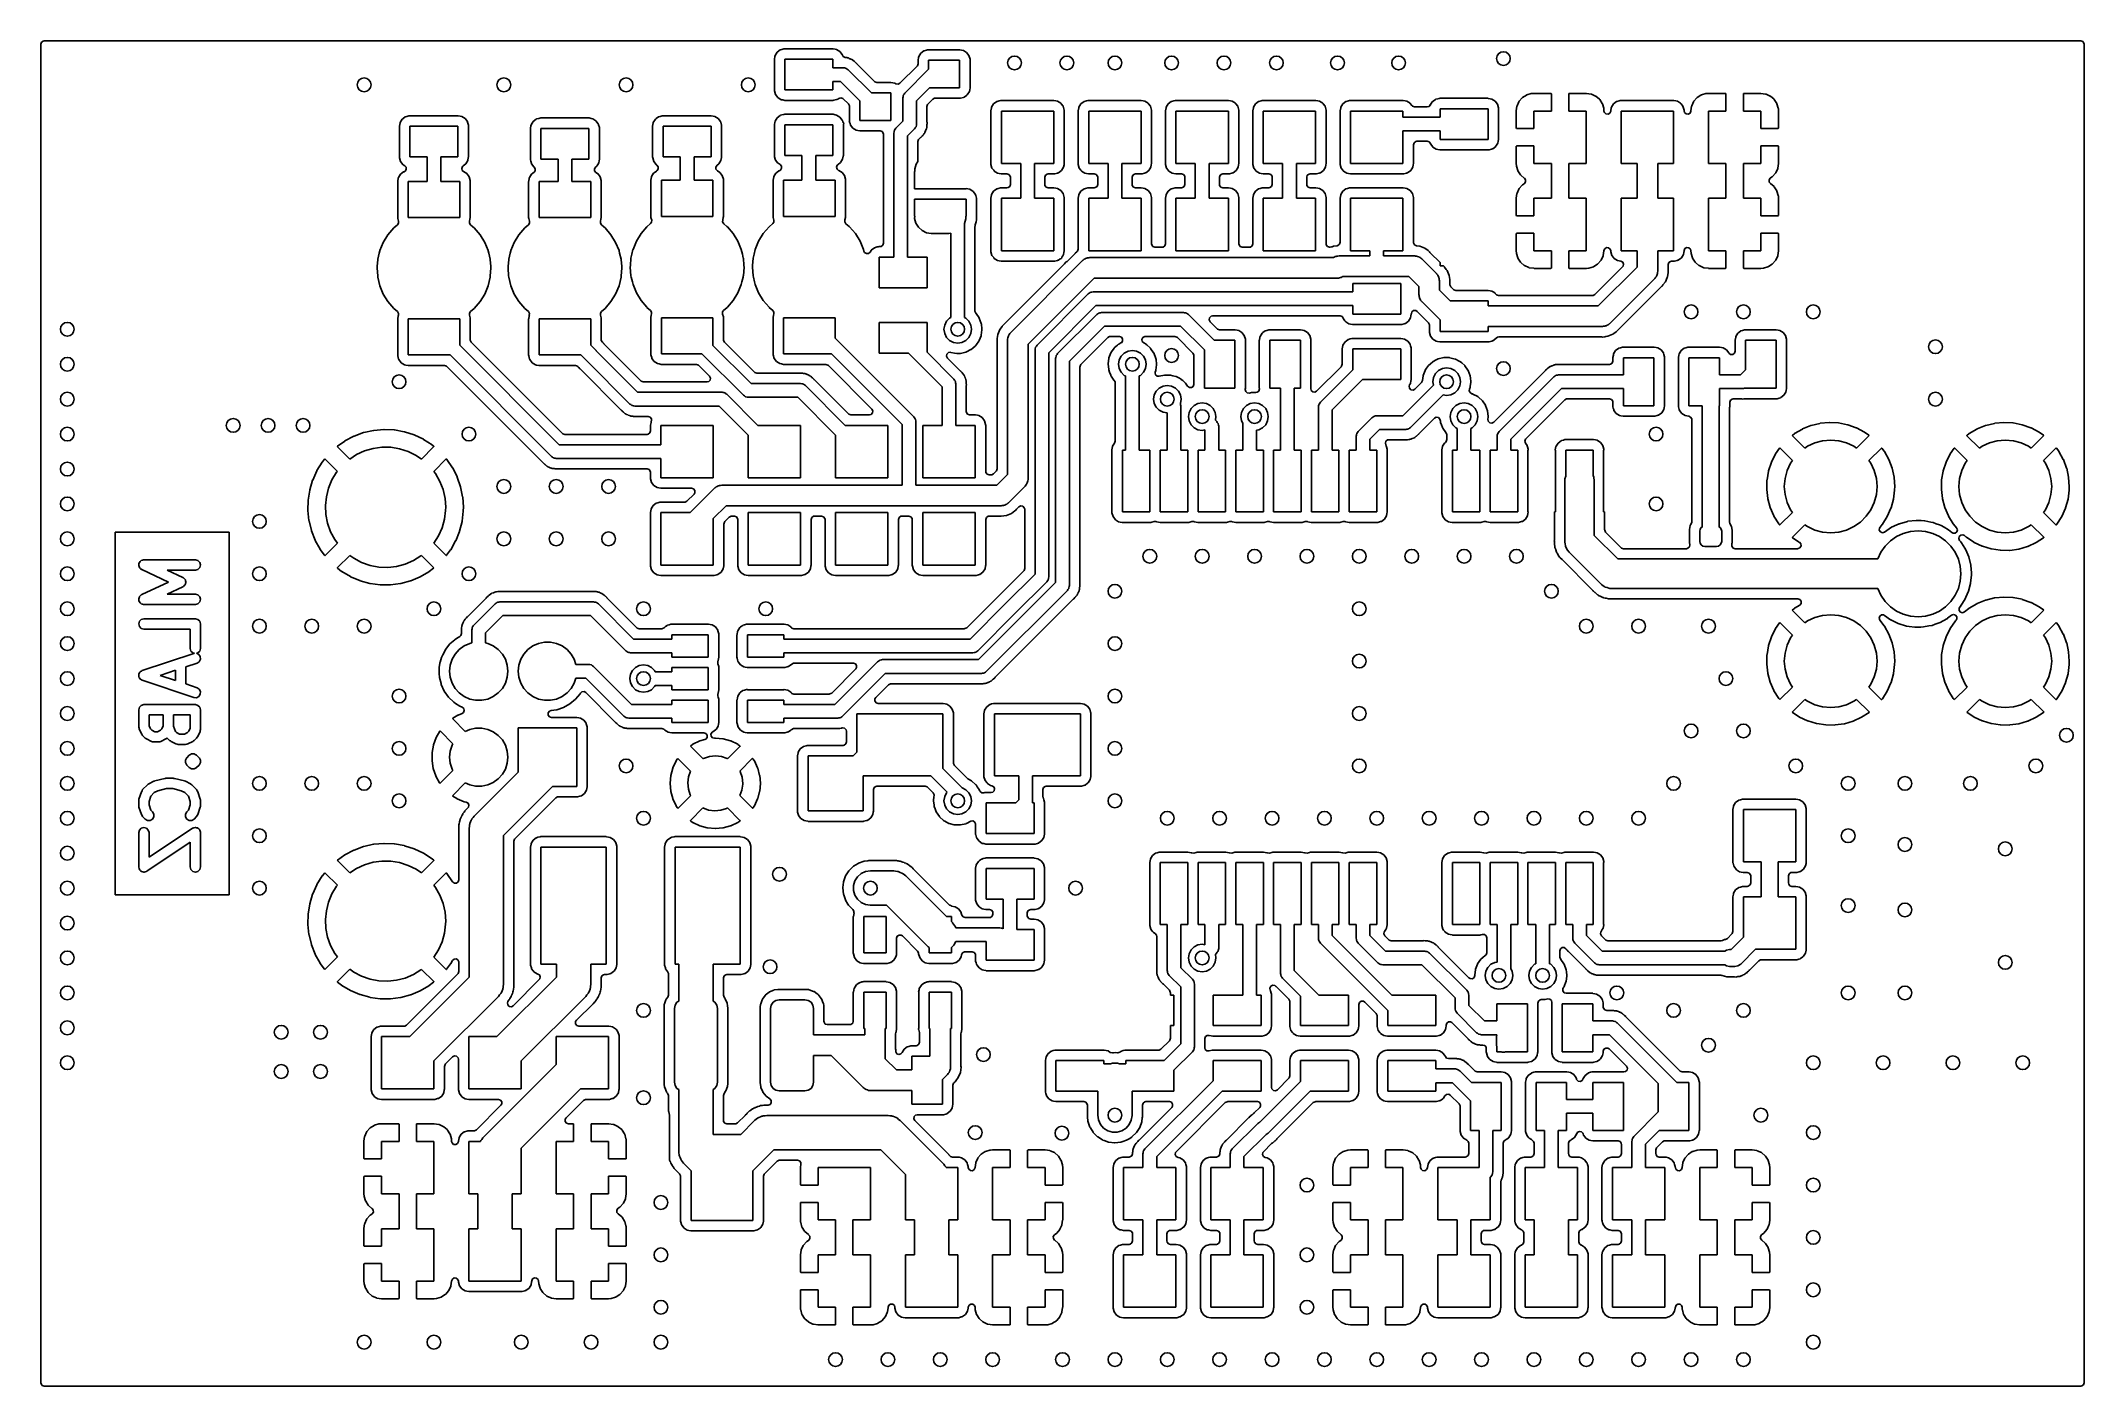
# Model space of a CAD drawing. Extents: x 0.03 to 2.37, y 0.03 to 1.57.
import ezdxf

# ---------------------------------------------------------------- set-up
doc = ezdxf.new("R2010")
doc.units = 0
doc.header["$MEASUREMENT"] = 0
doc.layers.add('BLACK', color=7, linetype='CONTINUOUS')

msp = doc.modelspace()

# ---------------------------------------------------------------- linework, layer by layer
at = {"layer": 'BLACK', "linetype": 'CONTINUOUS'}
for p, q in [((0.029685, 1.56642), (0.030429, 1.56871)), ((0.030429, 1.56871), (0.032378, 1.57012)), ((0.032378, 1.57012), (0.033583, 1.57031)), ((0.033583, 1.57031), (2.36642, 1.57031)), ((2.36642, 1.57031), (2.36871, 1.56957)), ((2.36871, 1.56957), (2.37012, 1.56762)), ((0.029685, 0.033583), (0.029685, 1.56642)), ((0.869954, 1.54937), (0.869921, 1.54919)), ((0.869921, 1.54919), (0.869921, 1.51419)), ((0.870538, 1.55249), (0.869954, 1.54937)), ((0.869954, 1.54937), (0.869954, 1.54937)), ((0.870733, 1.55354), (0.870538, 1.55249)), ((0.87306, 1.5573), (0.870733, 1.55354)), ((0.876588, 1.55996), (0.87306, 1.5573)), ((0.876935, 1.56006), (0.876588, 1.55996)), ((0.87844, 1.56049), (0.876935, 1.56006)), ((0.876935, 1.56006), (0.876935, 1.56006)), ((0.880839, 1.56117), (0.87844, 1.56049)), ((0.881949, 1.56122), (0.880839, 1.56117)), ((0.936949, 1.56122), (0.881949, 1.56122)), ((0.881949, 1.51419), (0.881949, 1.54919)), ((0.881949, 1.54919), (0.936949, 1.54919)), ((0.937126, 1.56119), (0.936949, 1.56122)), ((0.936949, 1.54919), (0.936949, 1.53957)), ((0.939417, 1.56076), (0.937126, 1.56119)), ((0.937126, 1.56119), (0.937126, 1.56119)), ((0.941294, 1.56041), (0.939417, 1.56076)), ((0.945052, 1.55808), (0.941294, 1.56041)), ((0.947715, 1.55455), (0.945052, 1.55808)), ((0.947814, 1.55421), (0.947715, 1.55455)), ((0.947846, 1.55409), (0.947814, 1.55421)), ((0.947814, 1.55421), (0.947814, 1.55421)), ((0.948846, 1.5524), (0.947846, 1.55409)), ((0.950995, 1.55131), (0.948846, 1.5524)), ((0.951031, 1.5513), (0.950995, 1.55131)), ((0.951342, 1.55127), (0.951031, 1.5513)), ((0.952018, 1.55122), (0.951342, 1.55127)), ((0.953211, 1.55113), (0.952018, 1.55122)), ((0.95347, 1.55103), (0.953211, 1.55113)), ((0.953471, 1.55103), (0.95347, 1.55103)), ((0.953589, 1.55099), (0.953471, 1.55103)), ((0.954357, 1.55079), (0.953589, 1.55099)), ((0.954756, 1.55072), (0.954357, 1.55079)), ((0.955797, 1.55024), (0.954756, 1.55072)), ((0.956451, 1.54993), (0.955797, 1.55024)), ((0.95674, 1.54981), (0.956451, 1.54993)), ((0.957443, 1.54954), (0.95674, 1.54981)), ((0.958494, 1.54915), (0.957443, 1.54954)), ((0.958716, 1.54898), (0.958494, 1.54915)), ((0.958817, 1.54891), (0.958716, 1.54898)), ((0.959498, 1.5485), (0.958817, 1.54891)), ((0.959612, 1.54844), (0.959498, 1.5485)), ((0.959863, 1.54833), (0.959612, 1.54844)), ((0.959612, 1.54844), (0.959612, 1.54844)), ((0.961268, 1.54709), (0.959863, 1.54833)), ((0.96151, 1.54689), (0.961268, 1.54709)), ((0.961787, 1.54668), (0.96151, 1.54689)), ((0.961898, 1.5466), (0.961787, 1.54668)), ((0.961787, 1.54668), (0.961787, 1.54668)), ((0.9624, 1.5461), (0.961898, 1.5466)), ((0.962576, 1.54593), (0.9624, 1.5461)), ((0.964093, 1.54459), (0.962576, 1.54593)), ((1.03466, 1.54833), (1.03463, 1.54815)), ((1.03463, 1.54815), (1.03463, 1.54411)), ((1.03521, 1.55128), (1.03466, 1.54833)), ((1.03466, 1.54833), (1.03466, 1.54833)), ((1.03544, 1.55249), (1.03521, 1.55128)), ((1.03777, 1.55625), (1.03544, 1.55249)), ((1.04129, 1.55892), (1.03777, 1.55625)), ((1.04164, 1.55902), (1.04129, 1.55892)), ((1.04419, 1.55974), (1.04164, 1.55902)), ((1.04164, 1.55902), (1.04164, 1.55902)), ((1.04554, 1.56013), (1.04419, 1.55974)), ((1.04665, 1.56018), (1.04554, 1.56013)), ((1.08209, 1.56018), (1.04665, 1.56018)), ((1.04665, 1.53779), (1.04665, 1.54815)), ((1.04665, 1.54815), (1.08209, 1.54815)), ((1.08226, 1.56014), (1.08209, 1.56018)), ((1.08209, 1.54815), (1.08209, 1.51665)), ((1.08441, 1.55974), (1.08226, 1.56014)), ((1.08226, 1.56014), (1.08226, 1.56014)), ((1.08643, 1.55936), (1.08441, 1.55974)), ((1.09019, 1.55704), (1.08643, 1.55936)), ((1.09285, 1.55351), (1.09019, 1.55704)), ((1.09406, 1.54926), (1.09285, 1.55351)), ((1.09411, 1.54815), (1.09406, 1.54926)), ((1.09411, 1.51665), (1.09411, 1.54815)), ((2.37012, 1.56762), (2.37031, 1.56642)), ((2.37031, 1.56642), (2.37031, 0.033583)), ((0.936949, 1.53957), (0.948951, 1.53957)), ((0.945675, 1.52382), (0.936949, 1.52382)), ((0.936949, 1.52382), (0.936949, 1.51419)), ((0.967913, 1.50158), (0.945675, 1.52382)), ((0.948951, 1.53957), (0.950233, 1.53927)), ((0.950233, 1.53927), (0.951539, 1.53912)), ((0.951539, 1.53912), (0.951923, 1.53888)), ((0.951923, 1.53888), (0.952364, 1.53878)), ((0.952364, 1.53878), (0.953391, 1.53796)), ((0.953391, 1.53796), (0.954505, 1.53726)), ((0.954505, 1.53726), (0.981017, 1.51075)), ((0.964241, 1.54436), (0.964093, 1.54459)), ((0.964421, 1.54415), (0.964241, 1.54436)), ((0.964424, 1.54415), (0.964421, 1.54415)), ((0.964722, 1.54377), (0.964424, 1.54415)), ((0.984579, 1.52392), (0.964722, 1.54377)), ((0.985045, 1.52352), (0.984579, 1.52392)), ((0.987336, 1.52278), (0.985045, 1.52352)), ((1.00335, 1.52278), (0.987336, 1.52278)), ((1.00352, 1.52274), (1.00335, 1.52278)), ((1.00581, 1.52231), (1.00352, 1.52274)), ((1.00352, 1.52274), (1.00352, 1.52274)), ((1.00769, 1.52196), (1.00581, 1.52231)), ((1.008, 1.52177), (1.00769, 1.52196)), ((1.00902, 1.52114), (1.008, 1.52177)), ((1.008, 1.52177), (1.008, 1.52177)), ((1.01383, 1.5217), (1.01168, 1.5206)), ((1.03348, 1.54135), (1.01383, 1.5217)), ((1.01943, 1.51057), (1.04665, 1.53779)), ((1.03388, 1.54182), (1.03348, 1.54135)), ((1.03463, 1.54411), (1.03388, 1.54182)), ((0.869921, 1.51419), (0.869973, 1.51308)), ((0.869973, 1.51308), (0.871182, 1.50883)), ((0.871182, 1.50883), (0.873846, 1.5053)), ((0.873846, 1.5053), (0.877604, 1.50298)), ((0.877604, 1.50298), (0.879481, 1.50263)), ((0.879481, 1.50263), (0.881771, 1.5022)), ((0.881771, 1.5022), (0.881772, 1.5022)), ((0.881772, 1.5022), (0.881949, 1.50217)), ((0.936949, 1.51419), (0.881949, 1.51419)), ((0.881949, 1.50217), (0.936949, 1.50217)), ((0.936949, 1.50217), (0.938059, 1.50222)), ((0.938059, 1.50222), (0.940984, 1.50305)), ((0.940984, 1.50305), (0.941963, 1.50333)), ((0.941963, 1.50333), (0.94231, 1.50343)), ((0.941963, 1.50333), (0.941963, 1.50333)), ((0.94231, 1.50343), (0.942598, 1.50364)), ((0.942598, 1.50364), (0.943607, 1.50441)), ((0.942598, 1.50364), (0.942598, 1.50364)), ((0.943607, 1.50441), (0.945884, 1.50519)), ((0.945884, 1.50519), (0.948188, 1.50449)), ((0.948188, 1.50449), (0.948712, 1.50405)), ((0.948712, 1.50405), (0.954744, 1.49802)), ((0.954744, 1.49802), (0.955838, 1.49587)), ((0.967913, 1.47925), (0.967913, 1.50158)), ((0.981017, 1.51075), (1.00335, 1.51075)), ((1.00335, 1.51075), (1.00335, 1.47925)), ((1.0093, 1.52098), (1.00902, 1.52114)), ((1.01168, 1.5206), (1.0093, 1.52098)), ((1.01713, 1.50501), (1.01742, 1.5063)), ((1.01713, 1.47826), (1.01713, 1.50501)), ((1.01742, 1.5063), (1.01757, 1.5076)), ((1.01757, 1.5076), (1.01781, 1.50799)), ((1.01781, 1.50799), (1.01791, 1.50843)), ((1.01791, 1.50843), (1.01873, 1.50945)), ((1.01873, 1.50945), (1.01943, 1.51057)), ((1.04779, 1.51665), (1.03287, 1.50174)), ((1.03287, 1.50174), (1.03287, 1.47499)), ((1.04585, 1.49798), (1.05135, 1.50348)), ((1.08209, 1.51665), (1.04779, 1.51665)), ((1.05135, 1.50348), (1.0535, 1.50458)), ((1.0535, 1.50458), (1.05411, 1.50463)), ((1.05411, 1.50463), (1.08209, 1.50463)), ((1.08209, 1.50463), (1.0832, 1.50468)), ((1.0832, 1.50468), (1.08641, 1.50559)), ((1.08641, 1.50559), (1.0871, 1.50579)), ((1.0871, 1.50579), (1.08745, 1.50589)), ((1.0871, 1.50579), (1.0871, 1.50579)), ((1.08745, 1.50589), (1.09002, 1.50783)), ((1.09002, 1.50783), (1.09069, 1.50833)), ((1.09069, 1.50833), (1.09098, 1.50855)), ((1.09069, 1.50833), (1.09069, 1.50833)), ((1.09098, 1.50855), (1.0933, 1.51231)), ((1.0933, 1.51231), (1.09366, 1.51424)), ((1.09366, 1.51424), (1.09408, 1.51648)), ((1.09408, 1.51648), (1.09411, 1.51665)), ((1.09408, 1.51648), (1.09408, 1.51648)), ((1.12111, 1.4981), (1.11878, 1.49434)), ((1.12464, 1.50077), (1.12111, 1.4981)), ((1.12499, 1.50087), (1.12464, 1.50077)), ((1.12749, 1.50158), (1.12499, 1.50087)), ((1.12499, 1.50087), (1.12499, 1.50087)), ((1.12889, 1.50198), (1.12749, 1.50158)), ((1.13, 1.50203), (1.12889, 1.50198)), ((1.19, 1.50203), (1.13, 1.50203)), ((1.19018, 1.50199), (1.19, 1.50203)), ((1.1924, 1.50158), (1.19018, 1.50199)), ((1.19018, 1.50199), (1.19018, 1.50199)), ((1.19434, 1.50122), (1.1924, 1.50158)), ((1.1981, 1.49889), (1.19434, 1.50122)), ((1.19832, 1.4986), (1.1981, 1.49889)), ((1.19853, 1.49832), (1.19832, 1.4986)), ((1.19832, 1.4986), (1.19832, 1.4986)), ((1.20077, 1.49536), (1.19853, 1.49832)), ((1.22111, 1.4981), (1.21878, 1.49434)), ((1.22464, 1.50077), (1.22111, 1.4981)), ((1.22499, 1.50087), (1.22464, 1.50077)), ((1.22749, 1.50158), (1.22499, 1.50087)), ((1.22499, 1.50087), (1.22499, 1.50087)), ((1.22889, 1.50198), (1.22749, 1.50158)), ((1.23, 1.50203), (1.22889, 1.50198)), ((1.29, 1.50203), (1.23, 1.50203)), ((1.29018, 1.50199), (1.29, 1.50203)), ((1.2924, 1.50158), (1.29018, 1.50199)), ((1.29018, 1.50199), (1.29018, 1.50199)), ((1.29434, 1.50122), (1.2924, 1.50158)), ((1.2981, 1.49889), (1.29434, 1.50122)), ((1.29832, 1.4986), (1.2981, 1.49889)), ((1.29853, 1.49832), (1.29832, 1.4986)), ((1.29832, 1.4986), (1.29832, 1.4986)), ((1.30077, 1.49536), (1.29853, 1.49832)), ((1.32111, 1.4981), (1.31878, 1.49434)), ((1.32464, 1.50077), (1.32111, 1.4981)), ((1.32499, 1.50087), (1.32464, 1.50077)), ((1.32749, 1.50158), (1.32499, 1.50087)), ((1.32499, 1.50087), (1.32499, 1.50087)), ((1.32889, 1.50198), (1.32749, 1.50158)), ((1.33, 1.50203), (1.32889, 1.50198)), ((1.39, 1.50203), (1.33, 1.50203)), ((1.39018, 1.50199), (1.39, 1.50203)), ((1.3924, 1.50158), (1.39018, 1.50199)), ((1.39018, 1.50199), (1.39018, 1.50199)), ((1.39434, 1.50122), (1.3924, 1.50158)), ((1.3981, 1.49889), (1.39434, 1.50122)), ((1.39832, 1.4986), (1.3981, 1.49889)), ((1.39853, 1.49832), (1.39832, 1.4986)), ((1.39832, 1.4986), (1.39832, 1.4986)), ((1.40077, 1.49536), (1.39853, 1.49832)), ((1.42111, 1.4981), (1.41878, 1.49434)), ((1.42464, 1.50077), (1.42111, 1.4981)), ((1.42499, 1.50087), (1.42464, 1.50077)), ((1.42749, 1.50158), (1.42499, 1.50087)), ((1.42499, 1.50087), (1.42499, 1.50087)), ((1.42889, 1.50198), (1.42749, 1.50158)), ((1.43, 1.50203), (1.42889, 1.50198)), ((1.49, 1.50203), (1.43, 1.50203)), ((1.49018, 1.50199), (1.49, 1.50203)), ((1.4924, 1.50158), (1.49018, 1.50199)), ((1.49018, 1.50199), (1.49018, 1.50199)), ((1.49434, 1.50122), (1.4924, 1.50158)), ((1.4981, 1.49889), (1.49434, 1.50122)), ((1.49832, 1.4986), (1.4981, 1.49889)), ((1.49853, 1.49832), (1.49832, 1.4986)), ((1.49832, 1.4986), (1.49832, 1.4986)), ((1.50077, 1.49536), (1.49853, 1.49832)), ((1.52111, 1.4981), (1.51878, 1.49434)), ((1.52464, 1.50077), (1.52111, 1.4981)), ((1.52499, 1.50087), (1.52464, 1.50077)), ((1.52749, 1.50158), (1.52499, 1.50087)), ((1.52499, 1.50087), (1.52499, 1.50087)), ((1.52889, 1.50198), (1.52749, 1.50158)), ((1.53, 1.50203), (1.52889, 1.50198)), ((1.59, 1.50203), (1.53, 1.50203)), ((1.59018, 1.50199), (1.59, 1.50203)), ((1.5924, 1.50158), (1.59018, 1.50199)), ((1.59018, 1.50199), (1.59018, 1.50199)), ((1.59434, 1.50122), (1.5924, 1.50158)), ((1.5981, 1.49889), (1.59434, 1.50122)), ((1.59832, 1.4986), (1.5981, 1.49889)), ((1.60009, 1.49625), (1.59832, 1.4986)), ((1.59832, 1.4986), (1.59832, 1.4986)), ((1.62361, 1.5006), (1.62128, 1.49684)), ((1.62417, 1.50103), (1.62361, 1.5006)), ((1.62465, 1.50139), (1.62417, 1.50103)), ((1.62714, 1.50327), (1.62465, 1.50139)), ((1.62749, 1.50337), (1.62714, 1.50327)), ((1.6299, 1.50405), (1.62749, 1.50337)), ((1.62749, 1.50337), (1.62749, 1.50337)), ((1.63139, 1.50448), (1.6299, 1.50405)), ((1.6325, 1.50453), (1.63139, 1.50448)), ((1.6875, 1.50453), (1.6325, 1.50453)), ((1.68768, 1.50449), (1.6875, 1.50453)), ((1.68997, 1.50407), (1.68768, 1.50449)), ((1.68768, 1.50449), (1.68768, 1.50449)), ((1.69184, 1.50372), (1.68997, 1.50407)), ((1.6956, 1.50139), (1.69184, 1.50372)), ((1.69827, 1.49786), (1.6956, 1.50139)), ((1.72289, 1.50067), (1.72074, 1.49594)), ((1.72319, 1.50113), (1.72289, 1.50067)), ((1.72659, 1.50505), (1.72319, 1.50113)), ((1.72701, 1.50541), (1.72659, 1.50505)), ((1.73138, 1.50822), (1.72701, 1.50541)), ((1.73188, 1.50845), (1.73138, 1.50822)), ((1.73693, 1.50993), (1.73188, 1.50845)), ((1.73733, 1.51001), (1.73693, 1.50993)), ((1.73993, 1.51019), (1.73733, 1.51001)), ((1.74007, 1.5102), (1.73993, 1.51019)), ((1.75968, 1.5102), (1.74007, 1.5102)), ((1.75984, 1.51008), (1.75968, 1.5102)), ((1.76, 1.50958), (1.75984, 1.51008)), ((1.76, 1.49), (1.76, 1.50958)), ((1.78012, 1.51003), (1.78, 1.50987)), ((1.78, 1.50987), (1.78, 1.49)), ((1.78062, 1.5102), (1.78012, 1.51003)), ((1.79986, 1.5102), (1.78062, 1.5102)), ((1.80014, 1.51018), (1.79986, 1.5102)), ((1.80541, 1.50942), (1.80014, 1.51018)), ((1.80594, 1.50926), (1.80541, 1.50942)), ((1.81067, 1.50711), (1.80594, 1.50926)), ((1.81113, 1.50681), (1.81067, 1.50711)), ((1.81505, 1.50341), (1.81113, 1.50681)), ((1.81541, 1.50299), (1.81505, 1.50341)), ((1.81822, 1.49862), (1.81541, 1.50299)), ((1.81845, 1.49812), (1.81822, 1.49862)), ((1.81993, 1.49307), (1.81845, 1.49812)), ((1.83111, 1.4981), (1.82878, 1.49434)), ((1.83464, 1.50077), (1.83111, 1.4981)), ((1.83499, 1.50087), (1.83464, 1.50077)), ((1.83749, 1.50158), (1.83499, 1.50087)), ((1.83499, 1.50087), (1.83499, 1.50087)), ((1.83889, 1.50198), (1.83749, 1.50158)), ((1.84, 1.50203), (1.83889, 1.50198)), ((1.9, 1.50203), (1.84, 1.50203)), ((1.90018, 1.50199), (1.9, 1.50203)), ((1.9024, 1.50158), (1.90018, 1.50199)), ((1.90018, 1.50199), (1.90018, 1.50199)), ((1.90434, 1.50122), (1.9024, 1.50158)), ((1.9081, 1.49889), (1.90434, 1.50122)), ((1.90832, 1.4986), (1.9081, 1.49889)), ((1.90853, 1.49832), (1.90832, 1.4986)), ((1.90832, 1.4986), (1.90832, 1.4986)), ((1.91077, 1.49536), (1.90853, 1.49832)), ((1.92289, 1.50067), (1.92074, 1.49594)), ((1.92319, 1.50113), (1.92289, 1.50067)), ((1.92659, 1.50505), (1.92319, 1.50113)), ((1.92701, 1.50541), (1.92659, 1.50505)), ((1.93138, 1.50822), (1.92701, 1.50541)), ((1.93188, 1.50845), (1.93138, 1.50822)), ((1.93693, 1.50993), (1.93188, 1.50845)), ((1.93733, 1.51001), (1.93693, 1.50993)), ((1.93993, 1.51019), (1.93733, 1.51001)), ((1.94007, 1.5102), (1.93993, 1.51019)), ((1.95968, 1.5102), (1.94007, 1.5102)), ((1.95984, 1.51008), (1.95968, 1.5102)), ((1.9599, 1.50987), (1.95984, 1.51008)), ((1.96, 1.50958), (1.9599, 1.50987)), ((1.96, 1.49), (1.96, 1.50958)), ((1.98012, 1.51003), (1.98, 1.50987)), ((1.98, 1.50987), (1.98, 1.49)), ((1.98062, 1.5102), (1.98012, 1.51003)), ((1.99986, 1.5102), (1.98062, 1.5102)), ((2.00014, 1.51018), (1.99986, 1.5102)), ((2.00541, 1.50942), (2.00014, 1.51018)), ((2.00594, 1.50926), (2.00541, 1.50942)), ((2.01067, 1.50711), (2.00594, 1.50926)), ((2.01113, 1.50681), (2.01067, 1.50711)), ((2.01505, 1.50341), (2.01113, 1.50681)), ((2.01541, 1.50299), (2.01505, 1.50341)), ((2.01822, 1.49862), (2.01541, 1.50299)), ((2.01845, 1.49812), (2.01822, 1.49862)), ((2.01993, 1.49307), (2.01845, 1.49812)), ((0.441218, 1.47649), (0.440506, 1.47268)), ((0.441285, 1.47684), (0.441218, 1.47649)), ((0.443612, 1.4806), (0.441285, 1.47684)), ((0.444171, 1.48103), (0.443612, 1.4806)), ((0.444652, 1.48139), (0.444171, 1.48103)), ((0.447139, 1.48327), (0.444652, 1.48139)), ((0.447486, 1.48337), (0.447139, 1.48327)), ((0.448991, 1.48379), (0.447486, 1.48337)), ((0.447486, 1.48337), (0.447486, 1.48337)), ((0.45139, 1.48448), (0.448991, 1.48379)), ((0.4525, 1.48453), (0.45139, 1.48448)), ((0.5075, 1.48453), (0.4525, 1.48453)), ((0.507677, 1.48449), (0.5075, 1.48453)), ((0.509968, 1.48407), (0.507677, 1.48449)), ((0.507677, 1.48449), (0.507677, 1.48449)), ((0.511845, 1.48372), (0.509968, 1.48407)), ((0.515603, 1.48139), (0.511845, 1.48372)), ((0.518267, 1.47786), (0.515603, 1.48139)), ((0.518365, 1.47751), (0.518267, 1.47786)), ((0.518468, 1.47715), (0.518365, 1.47751)), ((0.518365, 1.47751), (0.518365, 1.47751)), ((0.519476, 1.47361), (0.518468, 1.47715)), ((0.593612, 1.4781), (0.591285, 1.47434)), ((0.597139, 1.48077), (0.593612, 1.4781)), ((0.597486, 1.48087), (0.597139, 1.48077)), ((0.599992, 1.48158), (0.597486, 1.48087)), ((0.597486, 1.48087), (0.597486, 1.48087)), ((0.60139, 1.48198), (0.599992, 1.48158)), ((0.6025, 1.48203), (0.60139, 1.48198)), ((0.6575, 1.48203), (0.6025, 1.48203)), ((0.657677, 1.48199), (0.6575, 1.48203)), ((0.659902, 1.48158), (0.657677, 1.48199)), ((0.657677, 1.48199), (0.657677, 1.48199)), ((0.661845, 1.48122), (0.659902, 1.48158)), ((0.665603, 1.47889), (0.661845, 1.48122)), ((0.668267, 1.47536), (0.665603, 1.47889)), ((0.668365, 1.47501), (0.668267, 1.47536)), ((0.668612, 1.47415), (0.668365, 1.47501)), ((0.668365, 1.47501), (0.668365, 1.47501)), ((0.731218, 1.47649), (0.730506, 1.47268)), ((0.731285, 1.47684), (0.731218, 1.47649)), ((0.733612, 1.4806), (0.731285, 1.47684)), ((0.734171, 1.48103), (0.733612, 1.4806)), ((0.734652, 1.48139), (0.734171, 1.48103)), ((0.737139, 1.48327), (0.734652, 1.48139)), ((0.737486, 1.48337), (0.737139, 1.48327)), ((0.738991, 1.48379), (0.737486, 1.48337)), ((0.737486, 1.48337), (0.737486, 1.48337)), ((0.74139, 1.48448), (0.738991, 1.48379)), ((0.7425, 1.48453), (0.74139, 1.48448)), ((0.7975, 1.48453), (0.7425, 1.48453)), ((0.797677, 1.48449), (0.7975, 1.48453)), ((0.799968, 1.48407), (0.797677, 1.48449)), ((0.797677, 1.48449), (0.797677, 1.48449)), ((0.801845, 1.48372), (0.799968, 1.48407)), ((0.805603, 1.48139), (0.801845, 1.48372)), ((0.808267, 1.47786), (0.805603, 1.48139)), ((0.808365, 1.47751), (0.808267, 1.47786)), ((0.808468, 1.47715), (0.808365, 1.47751)), ((0.808365, 1.47751), (0.808365, 1.47751)), ((0.809476, 1.47361), (0.808468, 1.47715)), ((0.870417, 1.47684), (0.869954, 1.47437)), ((0.870733, 1.47854), (0.870417, 1.47684)), ((0.87306, 1.4823), (0.870733, 1.47854)), ((0.876588, 1.48496), (0.87306, 1.4823)), ((0.876935, 1.48506), (0.876588, 1.48496)), ((0.87844, 1.48549), (0.876935, 1.48506)), ((0.876935, 1.48506), (0.876935, 1.48506)), ((0.880839, 1.48617), (0.87844, 1.48549)), ((0.881949, 1.48622), (0.880839, 1.48617)), ((0.936949, 1.48622), (0.881949, 1.48622)), ((0.937126, 1.48619), (0.936949, 1.48622)), ((0.939417, 1.48576), (0.937126, 1.48619)), ((0.937126, 1.48619), (0.937126, 1.48619)), ((0.941294, 1.48541), (0.939417, 1.48576)), ((0.945052, 1.48308), (0.941294, 1.48541)), ((0.947715, 1.47955), (0.945052, 1.48308)), ((0.947814, 1.47921), (0.947715, 1.47955)), ((0.94826, 1.47764), (0.947814, 1.47921)), ((0.947814, 1.47921), (0.947814, 1.47921)), ((0.948965, 1.47627), (0.94826, 1.47764)), ((0.948959, 1.47456), (0.949358, 1.47601)), ((0.949358, 1.47601), (0.948965, 1.47627)), ((0.955903, 1.47889), (0.955504, 1.47743)), ((0.955504, 1.47743), (0.955897, 1.47717)), ((0.955838, 1.49587), (0.955886, 1.49526)), ((0.955886, 1.49526), (0.955886, 1.47925)), ((0.955886, 1.47925), (0.955888, 1.47921)), ((0.955888, 1.47921), (0.955888, 1.47921)), ((0.955888, 1.47921), (0.955903, 1.47889)), ((0.955897, 1.47717), (0.956602, 1.47581)), ((0.956602, 1.47581), (0.957147, 1.47389)), ((1.00335, 1.47925), (0.967913, 1.47925)), ((1.00913, 1.47027), (1.01713, 1.47826)), ((1.03287, 1.47499), (1.03258, 1.4737)), ((1.0447, 1.49522), (1.04545, 1.49751)), ((1.0447, 1.47747), (1.0447, 1.49522)), ((1.04479, 1.47666), (1.0447, 1.47747)), ((1.04472, 1.47447), (1.04478, 1.47536)), ((1.04478, 1.47536), (1.04486, 1.47635)), ((1.04486, 1.47635), (1.04479, 1.47666)), ((1.04545, 1.49751), (1.04585, 1.49798)), ((1.11801, 1.49018), (1.11797, 1.49)), ((1.11797, 1.49), (1.11797, 1.43)), ((1.11865, 1.49361), (1.11801, 1.49018)), ((1.11801, 1.49018), (1.11801, 1.49018)), ((1.11878, 1.49434), (1.11865, 1.49361)), ((1.13, 1.43), (1.13, 1.49)), ((1.13, 1.49), (1.19, 1.49)), ((1.19, 1.49), (1.19, 1.43)), ((1.20198, 1.49111), (1.20077, 1.49536)), ((1.20203, 1.49), (1.20198, 1.49111)), ((1.20203, 1.43), (1.20203, 1.49)), ((1.21801, 1.49018), (1.21797, 1.49)), ((1.21797, 1.49), (1.21797, 1.43)), ((1.21865, 1.49361), (1.21801, 1.49018)), ((1.21801, 1.49018), (1.21801, 1.49018)), ((1.21878, 1.49434), (1.21865, 1.49361)), ((1.23, 1.43), (1.23, 1.49)), ((1.23, 1.49), (1.29, 1.49)), ((1.29, 1.49), (1.29, 1.43)), ((1.30198, 1.49111), (1.30077, 1.49536)), ((1.30203, 1.49), (1.30198, 1.49111)), ((1.30203, 1.43), (1.30203, 1.49)), ((1.31801, 1.49018), (1.31797, 1.49)), ((1.31797, 1.49), (1.31797, 1.43)), ((1.31865, 1.49361), (1.31801, 1.49018)), ((1.31801, 1.49018), (1.31801, 1.49018)), ((1.31878, 1.49434), (1.31865, 1.49361)), ((1.33, 1.43), (1.33, 1.49)), ((1.33, 1.49), (1.39, 1.49)), ((1.39, 1.49), (1.39, 1.43)), ((1.40198, 1.49111), (1.40077, 1.49536)), ((1.40203, 1.49), (1.40198, 1.49111)), ((1.40203, 1.43), (1.40203, 1.49)), ((1.41801, 1.49018), (1.41797, 1.49)), ((1.41797, 1.49), (1.41797, 1.43)), ((1.41865, 1.49361), (1.41801, 1.49018)), ((1.41801, 1.49018), (1.41801, 1.49018)), ((1.41878, 1.49434), (1.41865, 1.49361)), ((1.43, 1.43), (1.43, 1.49)), ((1.43, 1.49), (1.49, 1.49)), ((1.49, 1.49), (1.49, 1.43)), ((1.50198, 1.49111), (1.50077, 1.49536)), ((1.50203, 1.49), (1.50198, 1.49111)), ((1.50203, 1.43), (1.50203, 1.49)), ((1.51801, 1.49018), (1.51797, 1.49)), ((1.51797, 1.49), (1.51797, 1.43)), ((1.51865, 1.49361), (1.51801, 1.49018)), ((1.51801, 1.49018), (1.51801, 1.49018)), ((1.51878, 1.49434), (1.51865, 1.49361)), ((1.53, 1.43), (1.53, 1.49)), ((1.53, 1.49), (1.59, 1.49)), ((1.59, 1.49), (1.59, 1.48287)), ((1.59, 1.48287), (1.6325, 1.48287)), ((1.60091, 1.49545), (1.60009, 1.49625)), ((1.6032, 1.4947), (1.60091, 1.49545)), ((1.61786, 1.4947), (1.6032, 1.4947)), ((1.61997, 1.49533), (1.61786, 1.4947)), ((1.62123, 1.49688), (1.61997, 1.49533)), ((1.62128, 1.49684), (1.62123, 1.49688)), ((1.6325, 1.48287), (1.6325, 1.4925)), ((1.6325, 1.4925), (1.6875, 1.4925)), ((1.6875, 1.4925), (1.6875, 1.4575)), ((1.69948, 1.49361), (1.69827, 1.49786)), ((1.69953, 1.4925), (1.69948, 1.49361)), ((1.69953, 1.4575), (1.69953, 1.4925)), ((1.71982, 1.49014), (1.7198, 1.48986)), ((1.7198, 1.48986), (1.7198, 1.47062)), ((1.72058, 1.49541), (1.71982, 1.49014)), ((1.72074, 1.49594), (1.72058, 1.49541)), ((1.74, 1.47), (1.74, 1.49)), ((1.74, 1.49), (1.76, 1.49)), ((1.78, 1.49), (1.8, 1.49)), ((1.8, 1.49), (1.8, 1.43)), ((1.82001, 1.49267), (1.81993, 1.49307)), ((1.82019, 1.49007), (1.82001, 1.49267)), ((1.82019, 1.49001), (1.82019, 1.49007)), ((1.8202, 1.49001), (1.82019, 1.49001)), ((1.8202, 1.49), (1.8202, 1.49001)), ((1.82074, 1.48816), (1.8202, 1.49)), ((1.8202, 1.49), (1.8202, 1.49)), ((1.82255, 1.48657), (1.82074, 1.48816)), ((1.82495, 1.48635), (1.82255, 1.48657)), ((1.82702, 1.48758), (1.82495, 1.48635)), ((1.82797, 1.48979), (1.82702, 1.48758)), ((1.82801, 1.49018), (1.82797, 1.49)), ((1.82797, 1.49), (1.82797, 1.48982)), ((1.82797, 1.48982), (1.82797, 1.48979)), ((1.82865, 1.49361), (1.82801, 1.49018)), ((1.82801, 1.49018), (1.82801, 1.49018)), ((1.82878, 1.49434), (1.82865, 1.49361)), ((1.84, 1.43), (1.84, 1.49)), ((1.84, 1.49), (1.9, 1.49)), ((1.9, 1.49), (1.9, 1.43)), ((1.91198, 1.49111), (1.91077, 1.49536)), ((1.91199, 1.49088), (1.91198, 1.49111)), ((1.91203, 1.49002), (1.91199, 1.49088)), ((1.91261, 1.48814), (1.91203, 1.49002)), ((1.91445, 1.48659), (1.91261, 1.48814)), ((1.91686, 1.48642), (1.91445, 1.48659)), ((1.9189, 1.48769), (1.91686, 1.48642)), ((1.91981, 1.48992), (1.9189, 1.48769)), ((1.91982, 1.49014), (1.91981, 1.48992)), ((1.92058, 1.49541), (1.91982, 1.49014)), ((1.92074, 1.49594), (1.92058, 1.49541)), ((1.94, 1.43), (1.94, 1.49)), ((1.94, 1.49), (1.96, 1.49)), ((1.98, 1.49), (2, 1.49)), ((2, 1.49), (2, 1.47)), ((2.02001, 1.49267), (2.01993, 1.49307)), ((2.02019, 1.49007), (2.02001, 1.49267)), ((2.0202, 1.48993), (2.02019, 1.49007)), ((2.0202, 1.47032), (2.0202, 1.48993)), ((0.440506, 1.47268), (0.440472, 1.4725)), ((0.440472, 1.4725), (0.440472, 1.4375)), ((0.440506, 1.47268), (0.440506, 1.47268)), ((0.4525, 1.4375), (0.4525, 1.4725)), ((0.4525, 1.4725), (0.5075, 1.4725)), ((0.5075, 1.4725), (0.5075, 1.4375)), ((0.519528, 1.4725), (0.519476, 1.47361)), ((0.519528, 1.4375), (0.519528, 1.4725)), ((0.590506, 1.47018), (0.590472, 1.47)), ((0.590472, 1.47), (0.590472, 1.435)), ((0.591016, 1.47291), (0.590506, 1.47018)), ((0.590506, 1.47018), (0.590506, 1.47018)), ((0.591285, 1.47434), (0.591016, 1.47291)), ((0.6025, 1.435), (0.6025, 1.47)), ((0.6025, 1.47), (0.6575, 1.47)), ((0.6575, 1.47), (0.6575, 1.435)), ((0.669476, 1.47111), (0.668612, 1.47415)), ((0.669528, 1.47), (0.669476, 1.47111)), ((0.669528, 1.435), (0.669528, 1.47)), ((0.730506, 1.47268), (0.730472, 1.4725)), ((0.730472, 1.4725), (0.730472, 1.4375)), ((0.730506, 1.47268), (0.730506, 1.47268)), ((0.7425, 1.4375), (0.7425, 1.4725)), ((0.7425, 1.4725), (0.7975, 1.4725)), ((0.7975, 1.4725), (0.7975, 1.4375)), ((0.809528, 1.4725), (0.809476, 1.47361)), ((0.809528, 1.4375), (0.809528, 1.4725)), ((0.869954, 1.47437), (0.869921, 1.47419)), ((0.869921, 1.47419), (0.869921, 1.43919)), ((0.869954, 1.47437), (0.869954, 1.47437)), ((0.881949, 1.43919), (0.881949, 1.47419)), ((0.881949, 1.47419), (0.936949, 1.47419)), ((0.936949, 1.47419), (0.936949, 1.43919)), ((0.948976, 1.47419), (0.948959, 1.47456)), ((0.948976, 1.43919), (0.948976, 1.47419)), ((0.957147, 1.47389), (0.95981, 1.47036)), ((0.95981, 1.47036), (0.963569, 1.46804)), ((0.963569, 1.46804), (0.965445, 1.46769)), ((0.965445, 1.46769), (0.967736, 1.46726)), ((0.967736, 1.46726), (0.967736, 1.46726)), ((0.967736, 1.46726), (0.967913, 1.46722)), ((0.967913, 1.46722), (0.990977, 1.46722)), ((0.990977, 1.46722), (0.993268, 1.46648)), ((0.993268, 1.46648), (0.994684, 1.46453)), ((0.994684, 1.46453), (0.994863, 1.46361)), ((0.994863, 1.46361), (0.994843, 1.46335)), ((0.994843, 1.46335), (0.994901, 1.46307)), ((0.994901, 1.46307), (0.994908, 1.46304)), ((0.994908, 1.46304), (0.994994, 1.46223)), ((0.994994, 1.46223), (0.994994, 1.33854)), ((1.00682, 1.46471), (1.00712, 1.46599)), ((1.00682, 1.32262), (1.00682, 1.46471)), ((1.00712, 1.46599), (1.00727, 1.4673)), ((1.00727, 1.4673), (1.00751, 1.46768)), ((1.00751, 1.46768), (1.00761, 1.46813)), ((1.00761, 1.46813), (1.00843, 1.46915)), ((1.00843, 1.46915), (1.00913, 1.47027)), ((1.03057, 1.46943), (1.02257, 1.46144)), ((1.02257, 1.46144), (1.02257, 1.32262)), ((1.03127, 1.47055), (1.03057, 1.46943)), ((1.03209, 1.47157), (1.03127, 1.47055)), ((1.03219, 1.47201), (1.03209, 1.47157)), ((1.03243, 1.4724), (1.03219, 1.47201)), ((1.03258, 1.4737), (1.03243, 1.4724)), ((1.0344, 1.45492), (1.03515, 1.45721)), ((1.0344, 1.43209), (1.0344, 1.45492)), ((1.03515, 1.45721), (1.03555, 1.45768)), ((1.03555, 1.45768), (1.03708, 1.45922)), ((1.03708, 1.45922), (1.03745, 1.45951)), ((1.03745, 1.45952), (1.03766, 1.4597)), ((1.03745, 1.45951), (1.03745, 1.45952)), ((1.03766, 1.4597), (1.0379, 1.45984)), ((1.0379, 1.45984), (1.03924, 1.46136)), ((1.03924, 1.46136), (1.0394, 1.46154)), ((1.0394, 1.46154), (1.03991, 1.46204)), ((1.03991, 1.46204), (1.03999, 1.46215)), ((1.03999, 1.46215), (1.0402, 1.46243)), ((1.03999, 1.46215), (1.03999, 1.46215)), ((1.0402, 1.46243), (1.04039, 1.46267)), ((1.04039, 1.46267), (1.04099, 1.46335)), ((1.04099, 1.46335), (1.04163, 1.46407)), ((1.04163, 1.46407), (1.04175, 1.46432)), ((1.04175, 1.46432), (1.04181, 1.46444)), ((1.04175, 1.46432), (1.04175, 1.46432)), ((1.04181, 1.46444), (1.04221, 1.46512)), ((1.04221, 1.46512), (1.04229, 1.46522)), ((1.04229, 1.46522), (1.04246, 1.46544)), ((1.04246, 1.46544), (1.04311, 1.4672)), ((1.04311, 1.4672), (1.04324, 1.46749)), ((1.04324, 1.46749), (1.04391, 1.46893)), ((1.04391, 1.46893), (1.04403, 1.46918)), ((1.04403, 1.46918), (1.04409, 1.46958)), ((1.04409, 1.46958), (1.0443, 1.47035)), ((1.0443, 1.47035), (1.04434, 1.47047)), ((1.04434, 1.47047), (1.04444, 1.47073)), ((1.04434, 1.47047), (1.04434, 1.47047)), ((1.04444, 1.47073), (1.04456, 1.47232)), ((1.04456, 1.47232), (1.04458, 1.4726)), ((1.04458, 1.4726), (1.04461, 1.47291)), ((1.04461, 1.47291), (1.0447, 1.4735)), ((1.0447, 1.47418), (1.04472, 1.47447)), ((1.0447, 1.4735), (1.0447, 1.47418)), ((1.6325, 1.46713), (1.59, 1.46713)), ((1.59, 1.46713), (1.59, 1.43)), ((1.60203, 1.4514), (1.60277, 1.45369)), ((1.60203, 1.43), (1.60203, 1.4514)), ((1.60277, 1.45369), (1.60472, 1.4551)), ((1.60472, 1.4551), (1.60593, 1.4553)), ((1.60593, 1.4553), (1.61789, 1.4553)), ((1.61789, 1.4553), (1.62018, 1.45455)), ((1.62018, 1.45455), (1.62142, 1.45278)), ((1.62142, 1.45278), (1.62147, 1.45281)), ((1.62147, 1.45281), (1.62163, 1.45249)), ((1.62163, 1.45249), (1.62173, 1.45214)), ((1.62173, 1.45214), (1.62195, 1.45185)), ((1.62195, 1.45185), (1.62195, 1.45185)), ((1.62195, 1.45185), (1.62397, 1.44918)), ((1.6325, 1.4575), (1.6325, 1.46713)), ((1.6875, 1.4575), (1.6325, 1.4575)), ((1.69656, 1.44968), (1.69872, 1.45316)), ((1.69872, 1.45316), (1.69912, 1.4553)), ((1.69912, 1.4553), (1.69949, 1.45732)), ((1.69949, 1.45732), (1.69953, 1.4575)), ((1.69949, 1.45732), (1.69949, 1.45732)), ((1.7198, 1.47062), (1.71997, 1.47012)), ((1.71997, 1.47012), (1.72013, 1.47)), ((1.72013, 1.47), (1.74, 1.47)), ((2, 1.47), (2.01958, 1.47)), ((2.01958, 1.47), (2.02008, 1.47016)), ((2.02008, 1.47016), (2.0202, 1.47032)), ((0.440472, 1.4375), (0.440524, 1.43639)), ((0.440524, 1.43639), (0.441733, 1.43214)), ((0.441733, 1.43214), (0.444397, 1.42861)), ((0.444397, 1.42861), (0.444704, 1.42842)), ((0.444704, 1.42842), (0.444704, 1.42842)), ((0.444704, 1.42842), (0.446451, 1.42734)), ((0.472126, 1.4375), (0.4525, 1.4375)), ((0.472126, 1.40941), (0.472126, 1.4375)), ((0.5075, 1.4375), (0.487874, 1.4375)), ((0.487874, 1.4375), (0.487874, 1.40941)), ((0.513501, 1.42722), (0.516388, 1.4294)), ((0.516388, 1.4294), (0.518715, 1.43316)), ((0.518715, 1.43316), (0.519362, 1.43662)), ((0.519362, 1.43662), (0.519494, 1.43732)), ((0.519494, 1.43732), (0.519528, 1.4375)), ((0.519494, 1.43732), (0.519494, 1.43732)), ((0.590472, 1.435), (0.590524, 1.43389)), ((0.590524, 1.43389), (0.590942, 1.43242)), ((0.590942, 1.43242), (0.591631, 1.43)), ((0.591631, 1.43), (0.591733, 1.42964)), ((0.591733, 1.42964), (0.594397, 1.42611)), ((0.622126, 1.435), (0.6025, 1.435)), ((0.622126, 1.40941), (0.622126, 1.435)), ((0.6575, 1.435), (0.637874, 1.435)), ((0.637874, 1.435), (0.637874, 1.40941)), ((0.666388, 1.4269), (0.668715, 1.43066)), ((0.668715, 1.43066), (0.669125, 1.43285)), ((0.669125, 1.43285), (0.669494, 1.43482)), ((0.669494, 1.43482), (0.669528, 1.435)), ((0.669494, 1.43482), (0.669494, 1.43482)), ((0.730472, 1.4375), (0.730524, 1.43639)), ((0.730524, 1.43639), (0.731733, 1.43214)), ((0.731733, 1.43214), (0.734397, 1.42861)), ((0.734397, 1.42861), (0.734704, 1.42842)), ((0.734704, 1.42842), (0.734704, 1.42842)), ((0.734704, 1.42842), (0.735256, 1.42808)), ((0.735256, 1.42808), (0.736812, 1.42624)), ((0.762126, 1.4375), (0.7425, 1.4375)), ((0.762126, 1.41067), (0.762126, 1.4375)), ((0.7975, 1.4375), (0.777874, 1.4375)), ((0.777874, 1.4375), (0.777874, 1.41067)), ((0.802892, 1.42566), (0.804329, 1.42784)), ((0.804329, 1.42784), (0.8061, 1.42918)), ((0.8061, 1.42918), (0.806388, 1.4294)), ((0.8061, 1.42918), (0.8061, 1.42918)), ((0.806388, 1.4294), (0.808715, 1.43316)), ((0.808715, 1.43316), (0.809362, 1.43662)), ((0.809362, 1.43662), (0.809494, 1.43732)), ((0.809494, 1.43732), (0.809528, 1.4375)), ((0.809494, 1.43732), (0.809494, 1.43732)), ((0.869921, 1.43919), (0.869973, 1.43808)), ((0.869973, 1.43808), (0.870151, 1.43746)), ((0.870151, 1.43746), (0.8709, 1.43482)), ((0.8709, 1.43482), (0.871182, 1.43383)), ((0.871182, 1.43383), (0.873846, 1.4303)), ((0.873846, 1.4303), (0.874153, 1.43011)), ((0.874153, 1.43011), (0.874153, 1.43011)), ((0.874153, 1.43011), (0.876553, 1.42863)), ((0.876553, 1.42863), (0.878109, 1.42679)), ((0.901575, 1.43919), (0.881949, 1.43919)), ((0.901575, 1.41067), (0.901575, 1.43919)), ((0.936949, 1.43919), (0.917323, 1.43919)), ((0.917323, 1.43919), (0.917323, 1.41067)), ((0.941093, 1.42578), (0.941964, 1.42802)), ((0.941964, 1.42802), (0.942636, 1.42867)), ((0.942636, 1.42867), (0.942924, 1.42889)), ((0.942924, 1.42889), (0.945837, 1.43109)), ((0.945837, 1.43109), (0.948164, 1.43485)), ((0.948164, 1.43485), (0.948811, 1.43831)), ((0.948811, 1.43831), (0.948943, 1.43902)), ((0.948943, 1.43902), (0.948976, 1.43919)), ((0.948943, 1.43902), (0.948943, 1.43902)), ((1.03073, 1.42374), (1.03239, 1.42907)), ((1.03239, 1.42907), (1.0344, 1.43209)), ((1.11797, 1.43), (1.11802, 1.42889)), ((1.11802, 1.42889), (1.11923, 1.42464)), ((1.15213, 1.43), (1.13, 1.43)), ((1.15213, 1.39), (1.15213, 1.43)), ((1.19, 1.43), (1.16787, 1.43)), ((1.16787, 1.43), (1.16787, 1.39)), ((1.20122, 1.42566), (1.20173, 1.42843)), ((1.20173, 1.42843), (1.20199, 1.42982)), ((1.20199, 1.42982), (1.20203, 1.43)), ((1.20199, 1.42982), (1.20199, 1.42982)), ((1.21797, 1.43), (1.21802, 1.42889)), ((1.21802, 1.42889), (1.21923, 1.42464)), ((1.25213, 1.43), (1.23, 1.43)), ((1.25213, 1.39), (1.25213, 1.43)), ((1.29, 1.43), (1.26787, 1.43)), ((1.26787, 1.43), (1.26787, 1.39)), ((1.30122, 1.42566), (1.30173, 1.42843)), ((1.30173, 1.42843), (1.30199, 1.42982)), ((1.30199, 1.42982), (1.30203, 1.43)), ((1.30199, 1.42982), (1.30199, 1.42982)), ((1.31797, 1.43), (1.31802, 1.42889)), ((1.31802, 1.42889), (1.31923, 1.42464)), ((1.35213, 1.43), (1.33, 1.43)), ((1.35213, 1.39), (1.35213, 1.43)), ((1.39, 1.43), (1.36787, 1.43)), ((1.36787, 1.43), (1.36787, 1.39)), ((1.40122, 1.42566), (1.40173, 1.42843)), ((1.40173, 1.42843), (1.40199, 1.42982)), ((1.40199, 1.42982), (1.40203, 1.43)), ((1.40199, 1.42982), (1.40199, 1.42982)), ((1.41797, 1.43), (1.41802, 1.42889)), ((1.41802, 1.42889), (1.41923, 1.42464)), ((1.45213, 1.43), (1.43, 1.43)), ((1.45213, 1.39), (1.45213, 1.43)), ((1.49, 1.43), (1.46787, 1.43)), ((1.46787, 1.43), (1.46787, 1.39)), ((1.50122, 1.42566), (1.50173, 1.42843)), ((1.50173, 1.42843), (1.50199, 1.42982)), ((1.50199, 1.42982), (1.50203, 1.43)), ((1.50199, 1.42982), (1.50199, 1.42982)), ((1.51797, 1.43), (1.51802, 1.42889)), ((1.51802, 1.42889), (1.51923, 1.42464)), ((1.59, 1.43), (1.53, 1.43)), ((1.60122, 1.42566), (1.60173, 1.42843)), ((1.60173, 1.42843), (1.60199, 1.42982)), ((1.60199, 1.42982), (1.60203, 1.43)), ((1.60199, 1.42982), (1.60199, 1.42982)), ((1.62397, 1.44918), (1.6244, 1.44861)), ((1.6244, 1.44861), (1.62816, 1.44628)), ((1.62816, 1.44628), (1.63003, 1.44593)), ((1.63003, 1.44593), (1.63232, 1.44551)), ((1.63232, 1.44551), (1.63232, 1.44551)), ((1.63232, 1.44551), (1.6325, 1.44547)), ((1.6325, 1.44547), (1.6875, 1.44547)), ((1.6875, 1.44547), (1.68861, 1.44552)), ((1.68861, 1.44552), (1.69128, 1.44628)), ((1.69128, 1.44628), (1.69251, 1.44663)), ((1.69251, 1.44663), (1.69286, 1.44673)), ((1.69251, 1.44663), (1.69251, 1.44663)), ((1.69286, 1.44673), (1.69639, 1.4494)), ((1.69639, 1.4494), (1.69656, 1.44968)), ((1.71992, 1.44984), (1.7198, 1.44968)), ((1.7198, 1.44968), (1.7198, 1.43007)), ((1.7198, 1.43007), (1.71981, 1.42993)), ((1.71981, 1.42993), (1.71999, 1.42733)), ((1.72042, 1.45), (1.71992, 1.44984)), ((1.74, 1.45), (1.72042, 1.45)), ((1.74, 1.43), (1.74, 1.45)), ((1.76, 1.43), (1.74, 1.43)), ((1.76, 1.39), (1.76, 1.43)), ((1.8, 1.43), (1.78, 1.43)), ((1.78, 1.43), (1.78, 1.39)), ((1.85819, 1.43), (1.84, 1.43)), ((1.85819, 1.39), (1.85819, 1.43)), ((1.9, 1.43), (1.88181, 1.43)), ((1.88181, 1.43), (1.88181, 1.39)), ((1.96, 1.43), (1.94, 1.43)), ((1.96, 1.39), (1.96, 1.43)), ((2, 1.43), (1.98, 1.43)), ((1.98, 1.43), (1.98, 1.39)), ((2, 1.45), (2, 1.43)), ((2.01987, 1.45), (2, 1.45)), ((2.01942, 1.42459), (2.02018, 1.42986)), ((2.02003, 1.44988), (2.01987, 1.45)), ((2.0202, 1.44938), (2.02003, 1.44988)), ((2.02018, 1.42986), (2.0202, 1.43014)), ((2.0202, 1.43014), (2.0202, 1.44938)), ((0.438478, 1.40959), (0.438445, 1.40941)), ((0.438445, 1.40941), (0.438445, 1.36807)), ((0.439118, 1.41301), (0.438478, 1.40959)), ((0.438478, 1.40959), (0.438478, 1.40959)), ((0.439257, 1.41375), (0.439118, 1.41301)), ((0.441584, 1.41751), (0.439257, 1.41375)), ((0.445111, 1.42018), (0.441584, 1.41751)), ((0.445466, 1.42028), (0.445111, 1.42018)), ((0.445511, 1.4203), (0.445466, 1.42028)), ((0.445782, 1.42044), (0.445511, 1.4203)), ((0.446917, 1.42105), (0.445778, 1.42044)), ((0.445778, 1.42044), (0.445782, 1.42044)), ((0.446451, 1.42734), (0.448007, 1.4255)), ((0.448185, 1.4231), (0.446917, 1.42105)), ((0.448007, 1.4255), (0.448185, 1.4231)), ((0.450472, 1.36807), (0.450472, 1.40941)), ((0.450472, 1.40941), (0.472126, 1.40941)), ((0.487874, 1.40941), (0.509528, 1.40941)), ((0.509528, 1.40941), (0.509528, 1.36807)), ((0.511837, 1.42423), (0.512707, 1.42648)), ((0.512453, 1.4219), (0.511837, 1.42423)), ((0.513922, 1.4207), (0.512453, 1.4219)), ((0.512707, 1.42648), (0.51338, 1.42712)), ((0.51338, 1.42712), (0.513501, 1.42722)), ((0.513872, 1.42062), (0.513922, 1.4207)), ((0.51763, 1.4183), (0.513872, 1.42062)), ((0.520294, 1.41477), (0.51763, 1.4183)), ((0.521504, 1.41052), (0.520294, 1.41477)), ((0.521555, 1.40941), (0.521504, 1.41052)), ((0.521555, 1.36807), (0.521555, 1.40941)), ((0.588478, 1.40959), (0.588445, 1.40941)), ((0.588445, 1.40941), (0.588445, 1.36807)), ((0.589118, 1.41301), (0.588478, 1.40959)), ((0.588478, 1.40959), (0.588478, 1.40959)), ((0.589257, 1.41375), (0.589118, 1.41301)), ((0.591584, 1.41751), (0.589257, 1.41375)), ((0.591872, 1.41773), (0.591584, 1.41751)), ((0.59459, 1.41978), (0.591872, 1.41773)), ((0.591872, 1.41773), (0.591872, 1.41773)), ((0.594397, 1.42611), (0.594704, 1.42592)), ((0.595792, 1.42129), (0.59459, 1.41978)), ((0.594704, 1.42592), (0.594867, 1.42577)), ((0.594867, 1.42577), (0.596058, 1.42368)), ((0.596058, 1.42368), (0.595792, 1.42129)), ((0.600472, 1.36807), (0.600472, 1.40941)), ((0.600472, 1.40941), (0.622126, 1.40941)), ((0.637874, 1.40941), (0.659528, 1.40941)), ((0.659528, 1.40941), (0.659528, 1.36807)), ((0.663795, 1.42384), (0.665232, 1.42602)), ((0.663973, 1.42144), (0.663795, 1.42384)), ((0.665529, 1.4196), (0.663973, 1.42144)), ((0.665232, 1.42602), (0.6661, 1.42668)), ((0.667323, 1.41849), (0.665529, 1.4196)), ((0.6661, 1.42668), (0.666388, 1.4269)), ((0.6661, 1.42668), (0.6661, 1.42668)), ((0.66763, 1.4183), (0.667323, 1.41849)), ((0.667323, 1.41849), (0.667323, 1.41849)), ((0.670294, 1.41477), (0.66763, 1.4183)), ((0.671504, 1.41052), (0.670294, 1.41477)), ((0.671555, 1.40941), (0.671504, 1.41052)), ((0.671555, 1.36807), (0.671555, 1.40941)), ((0.728478, 1.41085), (0.728445, 1.41067)), ((0.728445, 1.41067), (0.728445, 1.36933)), ((0.729191, 1.41466), (0.728478, 1.41085)), ((0.728478, 1.41085), (0.728478, 1.41085)), ((0.729257, 1.41501), (0.729191, 1.41466)), ((0.731584, 1.41877), (0.729257, 1.41501)), ((0.732243, 1.41927), (0.731584, 1.41877)), ((0.734823, 1.42122), (0.732243, 1.41927)), ((0.735111, 1.42144), (0.734823, 1.42122)), ((0.734823, 1.42122), (0.734823, 1.42122)), ((0.735237, 1.42147), (0.735111, 1.42144)), ((0.735721, 1.42179), (0.735237, 1.42147)), ((0.73699, 1.42384), (0.735721, 1.42179)), ((0.736812, 1.42624), (0.73699, 1.42384)), ((0.740472, 1.36933), (0.740472, 1.41067)), ((0.740472, 1.41067), (0.762126, 1.41067)), ((0.777874, 1.41067), (0.799528, 1.41067)), ((0.799528, 1.41067), (0.799528, 1.36933)), ((0.80307, 1.42326), (0.802892, 1.42566)), ((0.804626, 1.42142), (0.80307, 1.42326)), ((0.80763, 1.41956), (0.804626, 1.42142)), ((0.810294, 1.41603), (0.80763, 1.41956)), ((0.811504, 1.41178), (0.810294, 1.41603)), ((0.811555, 1.41067), (0.811504, 1.41178)), ((0.811555, 1.36933), (0.811555, 1.41067)), ((0.868478, 1.41085), (0.868445, 1.41067)), ((0.868445, 1.41067), (0.868445, 1.36933)), ((0.869191, 1.41466), (0.868478, 1.41085)), ((0.868478, 1.41085), (0.868478, 1.41085)), ((0.869257, 1.41501), (0.869191, 1.41466)), ((0.871584, 1.41877), (0.869257, 1.41501)), ((0.872328, 1.41933), (0.871584, 1.41877)), ((0.872679, 1.4196), (0.872328, 1.41933)), ((0.875111, 1.42144), (0.872679, 1.4196)), ((0.875568, 1.42157), (0.875111, 1.42144)), ((0.877019, 1.42234), (0.875568, 1.42157)), ((0.878287, 1.42439), (0.877019, 1.42234)), ((0.878109, 1.42679), (0.878287, 1.42439)), ((0.880472, 1.36933), (0.880472, 1.41067)), ((0.880472, 1.41067), (0.901575, 1.41067)), ((0.917323, 1.41067), (0.939528, 1.41067)), ((0.939528, 1.41067), (0.939528, 1.36933)), ((0.94171, 1.42345), (0.941093, 1.42578)), ((0.943558, 1.42194), (0.94171, 1.42345)), ((0.943872, 1.42188), (0.943558, 1.42194)), ((0.94763, 1.41956), (0.943872, 1.42188)), ((0.950294, 1.41603), (0.94763, 1.41956)), ((0.951504, 1.41178), (0.950294, 1.41603)), ((0.951555, 1.41067), (0.951504, 1.41178)), ((0.951555, 1.36933), (0.951555, 1.41067)), ((1.03047, 1.40091), (1.03047, 1.42059)), ((1.03047, 1.42059), (1.03067, 1.42059)), ((1.03067, 1.42059), (1.03073, 1.42374)), ((1.11923, 1.42464), (1.12117, 1.42207)), ((1.12117, 1.42207), (1.12158, 1.42153)), ((1.12158, 1.42153), (1.1219, 1.42111)), ((1.1219, 1.42111), (1.12566, 1.41878)), ((1.12566, 1.41878), (1.12753, 1.41843)), ((1.12753, 1.41843), (1.12982, 1.41801)), ((1.12982, 1.41801), (1.12982, 1.41801)), ((1.12982, 1.41801), (1.13, 1.41797)), ((1.13, 1.41797), (1.1364, 1.41797)), ((1.1364, 1.41797), (1.13869, 1.41723)), ((1.13869, 1.41723), (1.1401, 1.41528)), ((1.1403, 1.40593), (1.13955, 1.40363)), ((1.1401, 1.41528), (1.1403, 1.41407)), ((1.1403, 1.41407), (1.1403, 1.40593)), ((1.1797, 1.41407), (1.18045, 1.41637)), ((1.1797, 1.40593), (1.1797, 1.41407)), ((1.1799, 1.40472), (1.1797, 1.40593)), ((1.18131, 1.40277), (1.1799, 1.40472)), ((1.18045, 1.41637), (1.1824, 1.41778)), ((1.1824, 1.41778), (1.1836, 1.41797)), ((1.1836, 1.41797), (1.19, 1.41797)), ((1.19, 1.41797), (1.19111, 1.41802)), ((1.19111, 1.41802), (1.19408, 1.41887)), ((1.19408, 1.41887), (1.19501, 1.41913)), ((1.19501, 1.41913), (1.19536, 1.41923)), ((1.19501, 1.41913), (1.19501, 1.41913)), ((1.19536, 1.41923), (1.19889, 1.4219)), ((1.19889, 1.4219), (1.20122, 1.42566)), ((1.21923, 1.42464), (1.22117, 1.42207)), ((1.22117, 1.42207), (1.22158, 1.42153)), ((1.22158, 1.42153), (1.2219, 1.42111)), ((1.2219, 1.42111), (1.22566, 1.41878)), ((1.22566, 1.41878), (1.22753, 1.41843)), ((1.22753, 1.41843), (1.22982, 1.41801)), ((1.22982, 1.41801), (1.22982, 1.41801)), ((1.22982, 1.41801), (1.23, 1.41797)), ((1.23, 1.41797), (1.2364, 1.41797)), ((1.2364, 1.41797), (1.23869, 1.41723)), ((1.23869, 1.41723), (1.2401, 1.41528)), ((1.2403, 1.40593), (1.23955, 1.40363)), ((1.2401, 1.41528), (1.2403, 1.41407)), ((1.2403, 1.41407), (1.2403, 1.40593)), ((1.2797, 1.41407), (1.28045, 1.41637)), ((1.2797, 1.40593), (1.2797, 1.41407)), ((1.2799, 1.40472), (1.2797, 1.40593)), ((1.28131, 1.40277), (1.2799, 1.40472)), ((1.28045, 1.41637), (1.2824, 1.41778)), ((1.2824, 1.41778), (1.2836, 1.41797)), ((1.2836, 1.41797), (1.29, 1.41797)), ((1.29, 1.41797), (1.29111, 1.41802)), ((1.29111, 1.41802), (1.29408, 1.41887)), ((1.29408, 1.41887), (1.29501, 1.41913)), ((1.29501, 1.41913), (1.29536, 1.41923)), ((1.29501, 1.41913), (1.29501, 1.41913)), ((1.29536, 1.41923), (1.29889, 1.4219)), ((1.29889, 1.4219), (1.30122, 1.42566)), ((1.31923, 1.42464), (1.32117, 1.42207)), ((1.32117, 1.42207), (1.32158, 1.42153)), ((1.32158, 1.42153), (1.3219, 1.42111)), ((1.3219, 1.42111), (1.32566, 1.41878)), ((1.32566, 1.41878), (1.32753, 1.41843)), ((1.32753, 1.41843), (1.32982, 1.41801)), ((1.32982, 1.41801), (1.32982, 1.41801)), ((1.32982, 1.41801), (1.33, 1.41797)), ((1.33, 1.41797), (1.3364, 1.41797)), ((1.3364, 1.41797), (1.33869, 1.41723)), ((1.33869, 1.41723), (1.3401, 1.41528)), ((1.3403, 1.40593), (1.33955, 1.40363)), ((1.3401, 1.41528), (1.3403, 1.41407)), ((1.3403, 1.41407), (1.3403, 1.40593)), ((1.3797, 1.41407), (1.38045, 1.41637)), ((1.3797, 1.40593), (1.3797, 1.41407)), ((1.3799, 1.40472), (1.3797, 1.40593)), ((1.38131, 1.40277), (1.3799, 1.40472)), ((1.38045, 1.41637), (1.3824, 1.41778)), ((1.3824, 1.41778), (1.3836, 1.41797)), ((1.3836, 1.41797), (1.39, 1.41797)), ((1.39, 1.41797), (1.39111, 1.41802)), ((1.39111, 1.41802), (1.39408, 1.41887)), ((1.39408, 1.41887), (1.39501, 1.41913)), ((1.39501, 1.41913), (1.39536, 1.41923)), ((1.39501, 1.41913), (1.39501, 1.41913)), ((1.39536, 1.41923), (1.39889, 1.4219)), ((1.39889, 1.4219), (1.40122, 1.42566)), ((1.41923, 1.42464), (1.42117, 1.42207)), ((1.42117, 1.42207), (1.42158, 1.42153)), ((1.42158, 1.42153), (1.4219, 1.42111)), ((1.4219, 1.42111), (1.42566, 1.41878)), ((1.42566, 1.41878), (1.42753, 1.41843)), ((1.42753, 1.41843), (1.42982, 1.41801)), ((1.42982, 1.41801), (1.42982, 1.41801)), ((1.42982, 1.41801), (1.43, 1.41797)), ((1.43, 1.41797), (1.4364, 1.41797)), ((1.4364, 1.41797), (1.43869, 1.41723)), ((1.43869, 1.41723), (1.4401, 1.41528)), ((1.4403, 1.40593), (1.43955, 1.40363)), ((1.4401, 1.41528), (1.4403, 1.41407)), ((1.4403, 1.41407), (1.4403, 1.40593)), ((1.4797, 1.41407), (1.48045, 1.41637)), ((1.4797, 1.40593), (1.4797, 1.41407)), ((1.4799, 1.40472), (1.4797, 1.40593)), ((1.48131, 1.40277), (1.4799, 1.40472)), ((1.48045, 1.41637), (1.4824, 1.41778)), ((1.4824, 1.41778), (1.4836, 1.41797)), ((1.4836, 1.41797), (1.49, 1.41797)), ((1.49, 1.41797), (1.49111, 1.41802)), ((1.49111, 1.41802), (1.49408, 1.41887)), ((1.49408, 1.41887), (1.49501, 1.41913)), ((1.49501, 1.41913), (1.49536, 1.41923)), ((1.49501, 1.41913), (1.49501, 1.41913)), ((1.49536, 1.41923), (1.49889, 1.4219)), ((1.49889, 1.4219), (1.50122, 1.42566)), ((1.51923, 1.42464), (1.52117, 1.42207)), ((1.52117, 1.42207), (1.52158, 1.42153)), ((1.52158, 1.42153), (1.5219, 1.42111)), ((1.5219, 1.42111), (1.52566, 1.41878)), ((1.52566, 1.41878), (1.52753, 1.41843)), ((1.52753, 1.41843), (1.52982, 1.41801)), ((1.52982, 1.41801), (1.52982, 1.41801)), ((1.52982, 1.41801), (1.53, 1.41797)), ((1.53, 1.41797), (1.59, 1.41797)), ((1.59, 1.41797), (1.59111, 1.41802)), ((1.59111, 1.41802), (1.59408, 1.41887)), ((1.59408, 1.41887), (1.59501, 1.41913)), ((1.59501, 1.41913), (1.59536, 1.41923)), ((1.59501, 1.41913), (1.59501, 1.41913)), ((1.59536, 1.41923), (1.59889, 1.4219)), ((1.59889, 1.4219), (1.60122, 1.42566)), ((1.71999, 1.42733), (1.72007, 1.42693)), ((1.72007, 1.42693), (1.72155, 1.42188)), ((1.72155, 1.42188), (1.72178, 1.42138)), ((1.72178, 1.42138), (1.72459, 1.41701)), ((1.72659, 1.40505), (1.72319, 1.40113)), ((1.72459, 1.41701), (1.72495, 1.41659)), ((1.72495, 1.41659), (1.72887, 1.41319)), ((1.72701, 1.40541), (1.72659, 1.40505)), ((1.72889, 1.40662), (1.72701, 1.40541)), ((1.72887, 1.41319), (1.72889, 1.41318)), ((1.72889, 1.41318), (1.7289, 1.41317)), ((1.72925, 1.40688), (1.72889, 1.40662)), ((1.7289, 1.41317), (1.72908, 1.41301)), ((1.72908, 1.41301), (1.72905, 1.41298)), ((1.72905, 1.41298), (1.73041, 1.41132)), ((1.73055, 1.40891), (1.72925, 1.40688)), ((1.73041, 1.41132), (1.73055, 1.40891)), ((2.00945, 1.41109), (2.01075, 1.41312)), ((2.00959, 1.40868), (2.00945, 1.41109)), ((2.01095, 1.40702), (2.00959, 1.40868)), ((2.01075, 1.41312), (2.01111, 1.41338)), ((2.01092, 1.40699), (2.01095, 1.40702)), ((2.0111, 1.40683), (2.01092, 1.40699)), ((2.01111, 1.40682), (2.0111, 1.40683)), ((2.01111, 1.41338), (2.01299, 1.41459)), ((2.01113, 1.40681), (2.01111, 1.40682)), ((2.01505, 1.40341), (2.01113, 1.40681)), ((2.01299, 1.41459), (2.01341, 1.41495)), ((2.01341, 1.41495), (2.01681, 1.41887)), ((2.01681, 1.41887), (2.01711, 1.41933)), ((2.01711, 1.41933), (2.01926, 1.42406)), ((2.01926, 1.42406), (2.01942, 1.42459)), ((1.08953, 1.40091), (1.03047, 1.40091)), ((1.03047, 1.36941), (1.03047, 1.38909)), ((1.03047, 1.38909), (1.08953, 1.38909)), ((1.0897, 1.40109), (1.08953, 1.40112)), ((1.08953, 1.40112), (1.08953, 1.40091)), ((1.08953, 1.38909), (1.08953, 1.36941)), ((1.09143, 1.40077), (1.0897, 1.40109)), ((1.0897, 1.40109), (1.0897, 1.40109)), ((1.09387, 1.40031), (1.09143, 1.40077)), ((1.09763, 1.39798), (1.09387, 1.40031)), ((1.10029, 1.39446), (1.09763, 1.39798)), ((1.10039, 1.39411), (1.10029, 1.39446)), ((1.10069, 1.39307), (1.10039, 1.39411)), ((1.10039, 1.39411), (1.10039, 1.39411)), ((1.1015, 1.3902), (1.10069, 1.39307)), ((1.10156, 1.38909), (1.1015, 1.3902)), ((1.10156, 1.3722), (1.10156, 1.38909)), ((1.11801, 1.39018), (1.11797, 1.39)), ((1.11797, 1.39), (1.11797, 1.33)), ((1.11872, 1.39399), (1.11801, 1.39018)), ((1.11801, 1.39018), (1.11801, 1.39018)), ((1.11878, 1.39434), (1.11872, 1.39399)), ((1.12111, 1.3981), (1.11878, 1.39434)), ((1.12464, 1.40077), (1.12111, 1.3981)), ((1.12499, 1.40087), (1.12464, 1.40077)), ((1.12649, 1.40129), (1.12499, 1.40087)), ((1.12499, 1.40087), (1.12499, 1.40087)), ((1.12889, 1.40198), (1.12649, 1.40129)), ((1.13, 1.40203), (1.12889, 1.40198)), ((1.1364, 1.40203), (1.13, 1.40203)), ((1.13, 1.33), (1.13, 1.39)), ((1.13, 1.39), (1.15213, 1.39)), ((1.1376, 1.40222), (1.1364, 1.40203)), ((1.13955, 1.40363), (1.1376, 1.40222)), ((1.16787, 1.39), (1.19, 1.39)), ((1.1836, 1.40203), (1.18131, 1.40277)), ((1.19, 1.40203), (1.1836, 1.40203)), ((1.19018, 1.40199), (1.19, 1.40203)), ((1.19, 1.39), (1.19, 1.33)), ((1.19247, 1.40157), (1.19018, 1.40199)), ((1.19018, 1.40199), (1.19018, 1.40199)), ((1.19434, 1.40122), (1.19247, 1.40157)), ((1.1981, 1.39889), (1.19434, 1.40122)), ((1.20077, 1.39536), (1.1981, 1.39889)), ((1.20198, 1.39111), (1.20077, 1.39536)), ((1.20203, 1.39), (1.20198, 1.39111)), ((1.20203, 1.33), (1.20203, 1.39)), ((1.21801, 1.39018), (1.21797, 1.39)), ((1.21797, 1.39), (1.21797, 1.33177)), ((1.21872, 1.39399), (1.21801, 1.39018)), ((1.21801, 1.39018), (1.21801, 1.39018)), ((1.21878, 1.39434), (1.21872, 1.39399)), ((1.22111, 1.3981), (1.21878, 1.39434)), ((1.22464, 1.40077), (1.22111, 1.3981)), ((1.22499, 1.40087), (1.22464, 1.40077)), ((1.22649, 1.40129), (1.22499, 1.40087)), ((1.22499, 1.40087), (1.22499, 1.40087)), ((1.22889, 1.40198), (1.22649, 1.40129)), ((1.23, 1.40203), (1.22889, 1.40198)), ((1.2364, 1.40203), (1.23, 1.40203)), ((1.23, 1.33), (1.23, 1.39)), ((1.23, 1.39), (1.25213, 1.39)), ((1.2376, 1.40222), (1.2364, 1.40203)), ((1.23955, 1.40363), (1.2376, 1.40222)), ((1.26787, 1.39), (1.29, 1.39)), ((1.2836, 1.40203), (1.28131, 1.40277)), ((1.29, 1.40203), (1.2836, 1.40203)), ((1.29018, 1.40199), (1.29, 1.40203)), ((1.29, 1.39), (1.29, 1.33)), ((1.29247, 1.40157), (1.29018, 1.40199)), ((1.29018, 1.40199), (1.29018, 1.40199)), ((1.29434, 1.40122), (1.29247, 1.40157)), ((1.2981, 1.39889), (1.29434, 1.40122)), ((1.30077, 1.39536), (1.2981, 1.39889)), ((1.30198, 1.39111), (1.30077, 1.39536)), ((1.30203, 1.39), (1.30198, 1.39111)), ((1.30203, 1.33785), (1.30203, 1.39)), ((1.31801, 1.39018), (1.31797, 1.39)), ((1.31797, 1.39), (1.31797, 1.33785)), ((1.31872, 1.39399), (1.31801, 1.39018)), ((1.31801, 1.39018), (1.31801, 1.39018)), ((1.31878, 1.39434), (1.31872, 1.39399)), ((1.32111, 1.3981), (1.31878, 1.39434)), ((1.32464, 1.40077), (1.32111, 1.3981)), ((1.32499, 1.40087), (1.32464, 1.40077)), ((1.32649, 1.40129), (1.32499, 1.40087)), ((1.32499, 1.40087), (1.32499, 1.40087)), ((1.32889, 1.40198), (1.32649, 1.40129)), ((1.33, 1.40203), (1.32889, 1.40198)), ((1.3364, 1.40203), (1.33, 1.40203)), ((1.33, 1.33), (1.33, 1.39)), ((1.33, 1.39), (1.35213, 1.39)), ((1.3376, 1.40222), (1.3364, 1.40203)), ((1.33955, 1.40363), (1.3376, 1.40222)), ((1.36787, 1.39), (1.39, 1.39)), ((1.3836, 1.40203), (1.38131, 1.40277)), ((1.39, 1.40203), (1.3836, 1.40203)), ((1.39018, 1.40199), (1.39, 1.40203)), ((1.39, 1.39), (1.39, 1.33)), ((1.39247, 1.40157), (1.39018, 1.40199)), ((1.39018, 1.40199), (1.39018, 1.40199)), ((1.39434, 1.40122), (1.39247, 1.40157)), ((1.3981, 1.39889), (1.39434, 1.40122)), ((1.40077, 1.39536), (1.3981, 1.39889)), ((1.40198, 1.39111), (1.40077, 1.39536)), ((1.40203, 1.39), (1.40198, 1.39111)), ((1.40203, 1.33785), (1.40203, 1.39)), ((1.41801, 1.39018), (1.41797, 1.39)), ((1.41797, 1.39), (1.41797, 1.33785)), ((1.41872, 1.39399), (1.41801, 1.39018)), ((1.41801, 1.39018), (1.41801, 1.39018)), ((1.41878, 1.39434), (1.41872, 1.39399)), ((1.42111, 1.3981), (1.41878, 1.39434)), ((1.42464, 1.40077), (1.42111, 1.3981)), ((1.42499, 1.40087), (1.42464, 1.40077)), ((1.42649, 1.40129), (1.42499, 1.40087)), ((1.42499, 1.40087), (1.42499, 1.40087)), ((1.42889, 1.40198), (1.42649, 1.40129)), ((1.43, 1.40203), (1.42889, 1.40198)), ((1.4364, 1.40203), (1.43, 1.40203)), ((1.43, 1.33), (1.43, 1.39)), ((1.43, 1.39), (1.45213, 1.39)), ((1.4376, 1.40222), (1.4364, 1.40203)), ((1.43955, 1.40363), (1.4376, 1.40222)), ((1.46787, 1.39), (1.49, 1.39)), ((1.4836, 1.40203), (1.48131, 1.40277)), ((1.49, 1.40203), (1.4836, 1.40203)), ((1.49018, 1.40199), (1.49, 1.40203)), ((1.49, 1.39), (1.49, 1.33)), ((1.49247, 1.40157), (1.49018, 1.40199)), ((1.49018, 1.40199), (1.49018, 1.40199)), ((1.49434, 1.40122), (1.49247, 1.40157)), ((1.4981, 1.39889), (1.49434, 1.40122)), ((1.50077, 1.39536), (1.4981, 1.39889)), ((1.50198, 1.39111), (1.50077, 1.39536)), ((1.50203, 1.39), (1.50198, 1.39111)), ((1.50203, 1.33785), (1.50203, 1.39)), ((1.51801, 1.39018), (1.51797, 1.39)), ((1.51797, 1.39), (1.51797, 1.3396)), ((1.51872, 1.39399), (1.51801, 1.39018)), ((1.51801, 1.39018), (1.51801, 1.39018)), ((1.51878, 1.39434), (1.51872, 1.39399)), ((1.52111, 1.3981), (1.51878, 1.39434)), ((1.52464, 1.40077), (1.52111, 1.3981)), ((1.52499, 1.40087), (1.52464, 1.40077)), ((1.52649, 1.40129), (1.52499, 1.40087)), ((1.52499, 1.40087), (1.52499, 1.40087)), ((1.52889, 1.40198), (1.52649, 1.40129)), ((1.53, 1.40203), (1.52889, 1.40198)), ((1.59, 1.40203), (1.53, 1.40203)), ((1.53, 1.33), (1.53, 1.39)), ((1.53, 1.39), (1.59, 1.39)), ((1.59018, 1.40199), (1.59, 1.40203)), ((1.59, 1.39), (1.59, 1.33)), ((1.59247, 1.40157), (1.59018, 1.40199)), ((1.59018, 1.40199), (1.59018, 1.40199)), ((1.59434, 1.40122), (1.59247, 1.40157)), ((1.5981, 1.39889), (1.59434, 1.40122)), ((1.60077, 1.39536), (1.5981, 1.39889)), ((1.60198, 1.39111), (1.60077, 1.39536)), ((1.60203, 1.39), (1.60198, 1.39111)), ((1.60203, 1.3396), (1.60203, 1.39)), ((1.71982, 1.39014), (1.7198, 1.38986)), ((1.7198, 1.38986), (1.7198, 1.37062)), ((1.72058, 1.39541), (1.71982, 1.39014)), ((1.72074, 1.39594), (1.72058, 1.39541)), ((1.72289, 1.40067), (1.72074, 1.39594)), ((1.72319, 1.40113), (1.72289, 1.40067)), ((1.74, 1.37), (1.74, 1.39)), ((1.74, 1.39), (1.76, 1.39)), ((1.78, 1.39), (1.8, 1.39)), ((1.8, 1.39), (1.8, 1.33)), ((1.84, 1.33), (1.84, 1.39)), ((1.84, 1.39), (1.85819, 1.39)), ((1.88181, 1.39), (1.9, 1.39)), ((1.9, 1.39), (1.9, 1.33)), ((1.94, 1.33), (1.94, 1.39)), ((1.94, 1.39), (1.96, 1.39)), ((1.98, 1.39), (2, 1.39)), ((2, 1.39), (2, 1.37)), ((2.01541, 1.40299), (2.01505, 1.40341)), ((2.01822, 1.39862), (2.01541, 1.40299)), ((2.01845, 1.39812), (2.01822, 1.39862)), ((2.01993, 1.39307), (2.01845, 1.39812)), ((2.02001, 1.39267), (2.01993, 1.39307)), ((2.02019, 1.39007), (2.02001, 1.39267)), ((2.0202, 1.38993), (2.02019, 1.39007)), ((2.0202, 1.37032), (2.0202, 1.38993)), ((0.438187, 1.35974), (0.434029, 1.35619)), ((0.439316, 1.36136), (0.438187, 1.35974)), ((0.438445, 1.36807), (0.438496, 1.36696)), ((0.438496, 1.36696), (0.438558, 1.36674)), ((0.438558, 1.36674), (0.439405, 1.36377)), ((0.439405, 1.36377), (0.439316, 1.36136)), ((0.509528, 1.36807), (0.450472, 1.36807)), ((0.520637, 1.36172), (0.520771, 1.36372)), ((0.521896, 1.35967), (0.520637, 1.36172)), ((0.520743, 1.36373), (0.520788, 1.36397)), ((0.520771, 1.36372), (0.520743, 1.36373)), ((0.520788, 1.36397), (0.521217, 1.36626)), ((0.520788, 1.36397), (0.520788, 1.36397)), ((0.521217, 1.36626), (0.521522, 1.36789)), ((0.521522, 1.36789), (0.521555, 1.36807)), ((0.521522, 1.36789), (0.521522, 1.36789)), ((0.524571, 1.35738), (0.521896, 1.35967)), ((0.588187, 1.35974), (0.584029, 1.35619)), ((0.589316, 1.36136), (0.588187, 1.35974)), ((0.588445, 1.36807), (0.588496, 1.36696)), ((0.588496, 1.36696), (0.588558, 1.36674)), ((0.588558, 1.36674), (0.589405, 1.36377)), ((0.589405, 1.36377), (0.589316, 1.36136)), ((0.659528, 1.36807), (0.600472, 1.36807)), ((0.670637, 1.36172), (0.670771, 1.36372)), ((0.671896, 1.35967), (0.670637, 1.36172)), ((0.670743, 1.36373), (0.670788, 1.36397)), ((0.670771, 1.36372), (0.670743, 1.36373)), ((0.670788, 1.36397), (0.671217, 1.36626)), ((0.670788, 1.36397), (0.670788, 1.36397)), ((0.671217, 1.36626), (0.671522, 1.36789)), ((0.671522, 1.36789), (0.671555, 1.36807)), ((0.671522, 1.36789), (0.671522, 1.36789)), ((0.674571, 1.35738), (0.671896, 1.35967)), ((0.728187, 1.361), (0.724029, 1.35745)), ((0.729316, 1.36262), (0.728187, 1.361)), ((0.728445, 1.36933), (0.728496, 1.36822)), ((0.728496, 1.36822), (0.728558, 1.368)), ((0.728558, 1.368), (0.729405, 1.36503)), ((0.729405, 1.36503), (0.729316, 1.36262)), ((0.799528, 1.36933), (0.740472, 1.36933)), ((0.810637, 1.36298), (0.810771, 1.36498)), ((0.811896, 1.36093), (0.810637, 1.36298)), ((0.810743, 1.36499), (0.810788, 1.36523)), ((0.810771, 1.36498), (0.810743, 1.36499)), ((0.810788, 1.36523), (0.811307, 1.368)), ((0.810788, 1.36523), (0.810788, 1.36523)), ((0.811307, 1.368), (0.811522, 1.36915)), ((0.811522, 1.36915), (0.811555, 1.36933)), ((0.811522, 1.36915), (0.811522, 1.36915)), ((0.815446, 1.35789), (0.811896, 1.36093)), ((0.816087, 1.35735), (0.815446, 1.35789)), ((0.868187, 1.361), (0.864029, 1.35745)), ((0.869316, 1.36262), (0.868187, 1.361)), ((0.868445, 1.36933), (0.868496, 1.36822)), ((0.868496, 1.36822), (0.868558, 1.368)), ((0.868558, 1.368), (0.869405, 1.36503)), ((0.869405, 1.36503), (0.869316, 1.36262)), ((0.939528, 1.36933), (0.880472, 1.36933)), ((0.950637, 1.36298), (0.950771, 1.36498)), ((0.951896, 1.36093), (0.950637, 1.36298)), ((0.950743, 1.36499), (0.950788, 1.36523)), ((0.950771, 1.36498), (0.950743, 1.36499)), ((0.950788, 1.36523), (0.951307, 1.368)), ((0.950788, 1.36523), (0.950788, 1.36523)), ((0.951307, 1.368), (0.951522, 1.36915)), ((0.951522, 1.36915), (0.951555, 1.36933)), ((0.951522, 1.36915), (0.951522, 1.36915)), ((0.955446, 1.35789), (0.951896, 1.36093)), ((0.956087, 1.35735), (0.955446, 1.35789)), ((1.03067, 1.36941), (1.03047, 1.36941)), ((1.03062, 1.36698), (1.03067, 1.36941)), ((1.03209, 1.36159), (1.03062, 1.36698)), ((1.03501, 1.35684), (1.03209, 1.36159)), ((1.08771, 1.36115), (1.08764, 1.36104)), ((1.08764, 1.36104), (1.08787, 1.36)), ((1.08931, 1.3665), (1.08771, 1.36115)), ((1.08787, 1.36), (1.08787, 1.25344)), ((1.08933, 1.36941), (1.08931, 1.3665)), ((1.08953, 1.36941), (1.08933, 1.36941)), ((1.0997, 1.35738), (1.09976, 1.35786)), ((1.09975, 1.35786), (1.09978, 1.35813)), ((1.09976, 1.35786), (1.09975, 1.35786)), ((1.09978, 1.35813), (1.09984, 1.3584)), ((1.09982, 1.35868), (1.09997, 1.35949)), ((1.09984, 1.3584), (1.09982, 1.35868)), ((1.09982, 1.35868), (1.09982, 1.35868)), ((1.09997, 1.35949), (1.10099, 1.36289)), ((1.10099, 1.36289), (1.10103, 1.36302)), ((1.10099, 1.36289), (1.10099, 1.36289)), ((1.10103, 1.36302), (1.10105, 1.36316)), ((1.10105, 1.36316), (1.10138, 1.36534)), ((1.10105, 1.36316), (1.10105, 1.36316)), ((1.10138, 1.36534), (1.10153, 1.3664)), ((1.10153, 1.3664), (1.10155, 1.36934)), ((1.10155, 1.36934), (1.1016, 1.36934)), ((1.10156, 1.3721), (1.10156, 1.3722)), ((1.10157, 1.37203), (1.10156, 1.3721)), ((1.10156, 1.36997), (1.10157, 1.3719)), ((1.10156, 1.36995), (1.10156, 1.36997)), ((1.10156, 1.36941), (1.10156, 1.36995)), ((1.10159, 1.36941), (1.10156, 1.36941)), ((1.10157, 1.3719), (1.10157, 1.37203)), ((1.1016, 1.36934), (1.10159, 1.36941)), ((1.7198, 1.37062), (1.71997, 1.37012)), ((1.71997, 1.37012), (1.72013, 1.37)), ((1.72013, 1.37), (1.74, 1.37)), ((2, 1.37), (2.01958, 1.37)), ((2.01958, 1.37), (2.02008, 1.37016)), ((2.02008, 1.37016), (2.0202, 1.37032)), ((0.421927, 1.33959), (0.418013, 1.33014)), ((0.427271, 1.34831), (0.421927, 1.33959)), ((0.433913, 1.35609), (0.427271, 1.34831)), ((0.434029, 1.35619), (0.433913, 1.35609)), ((0.434029, 1.35619), (0.434029, 1.35619)), ((0.526087, 1.35609), (0.524571, 1.35738)), ((0.532729, 1.34831), (0.526087, 1.35609)), ((0.538073, 1.33959), (0.532729, 1.34831)), ((0.541987, 1.33014), (0.538073, 1.33959)), ((0.571927, 1.33959), (0.568013, 1.33014)), ((0.577271, 1.34831), (0.571927, 1.33959)), ((0.583913, 1.35609), (0.577271, 1.34831)), ((0.584029, 1.35619), (0.583913, 1.35609)), ((0.584029, 1.35619), (0.584029, 1.35619)), ((0.676087, 1.35609), (0.674571, 1.35738)), ((0.682729, 1.34831), (0.676087, 1.35609)), ((0.688073, 1.33959), (0.682729, 1.34831)), ((0.691987, 1.33014), (0.688073, 1.33959)), ((0.711927, 1.34085), (0.708013, 1.3314)), ((0.717271, 1.34957), (0.711927, 1.34085)), ((0.723913, 1.35735), (0.717271, 1.34957)), ((0.724029, 1.35745), (0.723913, 1.35735)), ((0.724029, 1.35745), (0.724029, 1.35745)), ((0.822729, 1.34957), (0.816087, 1.35735)), ((0.828073, 1.34085), (0.822729, 1.34957)), ((0.831987, 1.3314), (0.828073, 1.34085)), ((0.851927, 1.34085), (0.848013, 1.3314)), ((0.857271, 1.34957), (0.851927, 1.34085)), ((0.863913, 1.35735), (0.857271, 1.34957)), ((0.864029, 1.35745), (0.863913, 1.35735)), ((0.864029, 1.35745), (0.864029, 1.35745)), ((0.962729, 1.34957), (0.956087, 1.35735)), ((0.968073, 1.34085), (0.962729, 1.34957)), ((0.971987, 1.3314), (0.968073, 1.34085)), ((0.987515, 1.33425), (0.984809, 1.33348)), ((0.988713, 1.33459), (0.987515, 1.33425)), ((0.989823, 1.33465), (0.988713, 1.33459)), ((0.991097, 1.33465), (0.989823, 1.33465)), ((0.992301, 1.33484), (0.991097, 1.33465)), ((0.99425, 1.33625), (0.992301, 1.33484)), ((0.994994, 1.33854), (0.99425, 1.33625)), ((1.03915, 1.35309), (1.03501, 1.35684)), ((1.04417, 1.35066), (1.03915, 1.35309)), ((1.04968, 1.34973), (1.04417, 1.35066)), ((1.05016, 1.34972), (1.04968, 1.34973)), ((1.06984, 1.34972), (1.05016, 1.34972)), ((1.07213, 1.35005), (1.06984, 1.34972)), ((1.07213, 1.25344), (1.07213, 1.35005)), ((1.0997, 1.26108), (1.0997, 1.35738)), ((1.30222, 1.33665), (1.30203, 1.33785)), ((1.30363, 1.3347), (1.30222, 1.33665)), ((1.30593, 1.33396), (1.30363, 1.3347)), ((1.31723, 1.33556), (1.31528, 1.33415)), ((1.31797, 1.33785), (1.31723, 1.33556)), ((1.40222, 1.33665), (1.40203, 1.33785)), ((1.40363, 1.3347), (1.40222, 1.33665)), ((1.40593, 1.33396), (1.40363, 1.3347)), ((1.41723, 1.33556), (1.41528, 1.33415)), ((1.41797, 1.33785), (1.41723, 1.33556)), ((1.50222, 1.33665), (1.50203, 1.33785)), ((1.50363, 1.3347), (1.50222, 1.33665)), ((1.50593, 1.33396), (1.50363, 1.3347)), ((1.50827, 1.33425), (1.50678, 1.33396)), ((1.50909, 1.33459), (1.50827, 1.33425)), ((1.51058, 1.33521), (1.50909, 1.33459)), ((1.51458, 1.33574), (1.51058, 1.33521)), ((1.51528, 1.3359), (1.51458, 1.33574)), ((1.51723, 1.33731), (1.51528, 1.3359)), ((1.51797, 1.3396), (1.51723, 1.33731)), ((1.60209, 1.33889), (1.60203, 1.3396)), ((1.60324, 1.33678), (1.60209, 1.33889)), ((1.60542, 1.33574), (1.60324, 1.33678)), ((1.60942, 1.33521), (1.60542, 1.33574)), ((1.61517, 1.33283), (1.60942, 1.33521)), ((1.71992, 1.34984), (1.7198, 1.34968)), ((1.7198, 1.34968), (1.7198, 1.33007)), ((1.72042, 1.35), (1.71992, 1.34984)), ((1.74, 1.35), (1.72042, 1.35)), ((1.74, 1.33), (1.74, 1.35)), ((2, 1.35), (2, 1.33)), ((2.01987, 1.35), (2, 1.35)), ((2.02003, 1.34988), (2.01987, 1.35)), ((2.0202, 1.34938), (2.02003, 1.34988)), ((2.0202, 1.33014), (2.0202, 1.34938)), ((0.414963, 1.31178), (0.414823, 1.31)), ((0.415613, 1.32004), (0.414963, 1.31178)), ((0.415625, 1.3202), (0.415613, 1.32004)), ((0.415613, 1.32004), (0.415613, 1.32004)), ((0.417339, 1.32733), (0.415625, 1.3202)), ((0.417977, 1.32999), (0.417339, 1.32733)), ((0.418013, 1.33014), (0.417977, 1.32999)), ((0.417977, 1.32999), (0.417977, 1.32999)), ((0.542023, 1.32999), (0.541987, 1.33014)), ((0.542661, 1.32733), (0.542023, 1.32999)), ((0.542023, 1.32999), (0.542023, 1.32999)), ((0.544375, 1.3202), (0.542661, 1.32733)), ((0.544387, 1.32004), (0.544375, 1.3202)), ((0.545037, 1.31178), (0.544387, 1.32004)), ((0.544387, 1.32004), (0.544387, 1.32004)), ((0.545177, 1.31), (0.545037, 1.31178)), ((0.564963, 1.31178), (0.564823, 1.31)), ((0.565613, 1.32004), (0.564963, 1.31178)), ((0.565625, 1.3202), (0.565613, 1.32004)), ((0.565613, 1.32004), (0.565613, 1.32004)), ((0.567339, 1.32733), (0.565625, 1.3202)), ((0.567977, 1.32999), (0.567339, 1.32733)), ((0.568013, 1.33014), (0.567977, 1.32999)), ((0.567977, 1.32999), (0.567977, 1.32999)), ((0.692023, 1.32999), (0.691987, 1.33014)), ((0.692661, 1.32733), (0.692023, 1.32999)), ((0.692023, 1.32999), (0.692023, 1.32999)), ((0.694375, 1.3202), (0.692661, 1.32733)), ((0.694387, 1.32004), (0.694375, 1.3202)), ((0.695037, 1.31178), (0.694387, 1.32004)), ((0.694387, 1.32004), (0.694387, 1.32004)), ((0.695177, 1.31), (0.695037, 1.31178)), ((0.704951, 1.31289), (0.704823, 1.31126)), ((0.704823, 1.31126), (0.704835, 1.31111)), ((0.704835, 1.31111), (0.705603, 1.30135)), ((0.705613, 1.3213), (0.704951, 1.31289)), ((0.705625, 1.32146), (0.705613, 1.3213)), ((0.705613, 1.3213), (0.705613, 1.3213)), ((0.706719, 1.32601), (0.705625, 1.32146)), ((0.707977, 1.33125), (0.706719, 1.32601)), ((0.708013, 1.3314), (0.707977, 1.33125)), ((0.707977, 1.33125), (0.707977, 1.33125)), ((0.832023, 1.33125), (0.831987, 1.3314)), ((0.833281, 1.32601), (0.832023, 1.33125)), ((0.832023, 1.33125), (0.832023, 1.33125)), ((0.834375, 1.32146), (0.833281, 1.32601)), ((0.834387, 1.3213), (0.834375, 1.32146)), ((0.835049, 1.31289), (0.834387, 1.3213)), ((0.834387, 1.3213), (0.834387, 1.3213)), ((0.834397, 1.30135), (0.835165, 1.31111)), ((0.835177, 1.31126), (0.835049, 1.31289)), ((0.835165, 1.31111), (0.835177, 1.31126)), ((0.844951, 1.31289), (0.844823, 1.31126)), ((0.844823, 1.31126), (0.844835, 1.31111)), ((0.844835, 1.31111), (0.845603, 1.30135)), ((0.845613, 1.3213), (0.844951, 1.31289)), ((0.845625, 1.32146), (0.845613, 1.3213)), ((0.845613, 1.3213), (0.845613, 1.3213)), ((0.846719, 1.32601), (0.845625, 1.32146)), ((0.847977, 1.33125), (0.846719, 1.32601)), ((0.848013, 1.3314), (0.847977, 1.33125)), ((0.847977, 1.33125), (0.847977, 1.33125)), ((0.972023, 1.33125), (0.971987, 1.3314)), ((0.972422, 1.32959), (0.972023, 1.33125)), ((0.972023, 1.33125), (0.972023, 1.33125)), ((0.973237, 1.32798), (0.972422, 1.32959)), ((0.975285, 1.32671), (0.973237, 1.32798)), ((0.977687, 1.32689), (0.975285, 1.32671)), ((0.979526, 1.32845), (0.977687, 1.32689)), ((0.980744, 1.33041), (0.979526, 1.32845)), ((0.980934, 1.33072), (0.980744, 1.33041)), ((0.980744, 1.33041), (0.980744, 1.33041)), ((0.981341, 1.33103), (0.980934, 1.33072)), ((0.982022, 1.33154), (0.981341, 1.33103)), ((0.984462, 1.33338), (0.982022, 1.33154)), ((0.984809, 1.33348), (0.984462, 1.33338)), ((0.984809, 1.33348), (0.984809, 1.33348)), ((0.989823, 1.28762), (0.989823, 1.32262)), ((0.989823, 1.32262), (1.00682, 1.32262)), ((1.02257, 1.32262), (1.04482, 1.32262)), ((1.04482, 1.32262), (1.04482, 1.28762)), ((1.11797, 1.33), (1.11802, 1.32889)), ((1.11802, 1.32889), (1.11923, 1.32464)), ((1.11923, 1.32464), (1.12117, 1.32207)), ((1.12117, 1.32207), (1.12152, 1.3216)), ((1.12152, 1.3216), (1.1219, 1.32111)), ((1.1219, 1.32111), (1.12566, 1.31878)), ((1.12566, 1.31878), (1.12753, 1.31843)), ((1.12753, 1.31843), (1.12982, 1.31801)), ((1.12982, 1.31801), (1.12982, 1.31801)), ((1.12982, 1.31801), (1.13, 1.31797)), ((1.19, 1.33), (1.13, 1.33)), ((1.13, 1.31797), (1.19, 1.31797)), ((1.20247, 1.31488), (1.13334, 1.24575)), ((1.14047, 1.23614), (1.22299, 1.31867)), ((1.19, 1.31797), (1.19111, 1.31802)), ((1.19111, 1.31802), (1.19408, 1.31887)), ((1.19408, 1.31887), (1.19501, 1.31913)), ((1.19501, 1.31913), (1.19536, 1.31923)), ((1.19501, 1.31913), (1.19501, 1.31913)), ((1.19536, 1.31923), (1.19737, 1.32075)), ((1.19737, 1.32075), (1.19883, 1.32125)), ((1.19883, 1.32125), (1.19934, 1.32263)), ((1.19934, 1.32263), (1.20023, 1.32406)), ((1.20023, 1.32406), (1.20122, 1.32566)), ((1.20122, 1.32566), (1.20165, 1.32798)), ((1.20165, 1.32798), (1.20199, 1.32982)), ((1.20199, 1.32982), (1.20203, 1.33)), ((1.20199, 1.32982), (1.20199, 1.32982)), ((1.20345, 1.3165), (1.20247, 1.31488)), ((1.20541, 1.31782), (1.20344, 1.31682)), ((1.20344, 1.31682), (1.20345, 1.3165)), ((1.21339, 1.32579), (1.20541, 1.31782)), ((1.21372, 1.32618), (1.21339, 1.32579)), ((1.21433, 1.32697), (1.21372, 1.32618)), ((1.21448, 1.32717), (1.21433, 1.32697)), ((1.21645, 1.32868), (1.21448, 1.32717)), ((1.21723, 1.32948), (1.21645, 1.32868)), ((1.21797, 1.33177), (1.21723, 1.32948)), ((1.22299, 1.31867), (1.2233, 1.31892)), ((1.2233, 1.31892), (1.22341, 1.31906)), ((1.22341, 1.31906), (1.22367, 1.31923)), ((1.22367, 1.31923), (1.22477, 1.32013)), ((1.22477, 1.32013), (1.22597, 1.32065)), ((1.22597, 1.32065), (1.22709, 1.32133)), ((1.22709, 1.32133), (1.22794, 1.32149)), ((1.22794, 1.32149), (1.22874, 1.32184)), ((1.22874, 1.32184), (1.23005, 1.32189)), ((1.29, 1.33), (1.23, 1.33)), ((1.23005, 1.32189), (1.23134, 1.32213)), ((1.23134, 1.32213), (1.51048, 1.32213)), ((1.31407, 1.33396), (1.30593, 1.33396)), ((1.31528, 1.33415), (1.31407, 1.33396)), ((1.39, 1.33), (1.33, 1.33)), ((1.41407, 1.33396), (1.40593, 1.33396)), ((1.41528, 1.33415), (1.41407, 1.33396)), ((1.49, 1.33), (1.43, 1.33)), ((1.50678, 1.33396), (1.50593, 1.33396)), ((1.51048, 1.32213), (1.51139, 1.32252)), ((1.51139, 1.32252), (1.5125, 1.3232)), ((1.5125, 1.3232), (1.51336, 1.32336)), ((1.51336, 1.32336), (1.51416, 1.32371)), ((1.51416, 1.32371), (1.51546, 1.32376)), ((1.51546, 1.32376), (1.51675, 1.324)), ((1.51675, 1.324), (1.55213, 1.324)), ((1.55213, 1.33), (1.53, 1.33)), ((1.55213, 1.324), (1.55213, 1.33)), ((1.59, 1.33), (1.56787, 1.33)), ((1.56787, 1.33), (1.56787, 1.324)), ((1.56787, 1.324), (1.60325, 1.324)), ((1.60325, 1.324), (1.60364, 1.32396)), ((1.60364, 1.32396), (1.60383, 1.32398)), ((1.60383, 1.32398), (1.60413, 1.32391)), ((1.60413, 1.32391), (1.60554, 1.32377)), ((1.60554, 1.32377), (1.60676, 1.32329)), ((1.60676, 1.32329), (1.60803, 1.32298)), ((1.60803, 1.32298), (1.60875, 1.32249)), ((1.60875, 1.32249), (1.60956, 1.32217)), ((1.60956, 1.32217), (1.61052, 1.32128)), ((1.61052, 1.32128), (1.6116, 1.32054)), ((1.6116, 1.32054), (1.62835, 1.30378)), ((1.61872, 1.3301), (1.61517, 1.33283)), ((1.6201, 1.32904), (1.61872, 1.3301)), ((1.62026, 1.32884), (1.6201, 1.32904)), ((1.62087, 1.32805), (1.62026, 1.32884)), ((1.6212, 1.32766), (1.62087, 1.32805)), ((1.6325, 1.31637), (1.6212, 1.32766)), ((1.6325, 1.3125), (1.6325, 1.31637)), ((1.63658, 1.3125), (1.6325, 1.3125)), ((1.63686, 1.31229), (1.63658, 1.3125)), ((1.63742, 1.31155), (1.63686, 1.31229)), ((1.63777, 1.31109), (1.63742, 1.31155)), ((1.63964, 1.30867), (1.63777, 1.31109)), ((1.63777, 1.31109), (1.63777, 1.31109)), ((1.7198, 1.33007), (1.71981, 1.32993)), ((1.71981, 1.32993), (1.71999, 1.32733)), ((1.71999, 1.32733), (1.72007, 1.32693)), ((1.72007, 1.32693), (1.72155, 1.32188)), ((1.72155, 1.32188), (1.72178, 1.32138)), ((1.72178, 1.32138), (1.72459, 1.31701)), ((1.72459, 1.31701), (1.72495, 1.31659)), ((1.72495, 1.31659), (1.72887, 1.31319)), ((1.72887, 1.31319), (1.72933, 1.31289)), ((1.72933, 1.31289), (1.73406, 1.31074)), ((1.76, 1.33), (1.74, 1.33)), ((1.76, 1.31013), (1.76, 1.33)), ((1.8, 1.33), (1.78, 1.33)), ((1.78, 1.33), (1.78, 1.31042)), ((1.80307, 1.31007), (1.80812, 1.31155)), ((1.80812, 1.31155), (1.80862, 1.31178)), ((1.80862, 1.31178), (1.81299, 1.31459)), ((1.84165, 1.31146), (1.80997, 1.27978)), ((1.81299, 1.31459), (1.81341, 1.31495)), ((1.81341, 1.31495), (1.81681, 1.31887)), ((1.81373, 1.26681), (1.85819, 1.31127)), ((1.81681, 1.31887), (1.81711, 1.31933)), ((1.81711, 1.31933), (1.81926, 1.32406)), ((1.81926, 1.32406), (1.81942, 1.32459)), ((1.81942, 1.32459), (1.82018, 1.32986)), ((1.82018, 1.32986), (1.82019, 1.33008)), ((1.82019, 1.33008), (1.8211, 1.33231)), ((1.8211, 1.33231), (1.82314, 1.33358)), ((1.82314, 1.33358), (1.82555, 1.33341)), ((1.82555, 1.33341), (1.82739, 1.33186)), ((1.82739, 1.33186), (1.82797, 1.32998)), ((1.82797, 1.32998), (1.82798, 1.32993)), ((1.82798, 1.32993), (1.82802, 1.32889)), ((1.82802, 1.32889), (1.82923, 1.32464)), ((1.82923, 1.32464), (1.83117, 1.32207)), ((1.83117, 1.32207), (1.83152, 1.3216)), ((1.83152, 1.3216), (1.8319, 1.32111)), ((1.8319, 1.32111), (1.83566, 1.31878)), ((1.83566, 1.31878), (1.83961, 1.31805)), ((1.83961, 1.31805), (1.84172, 1.31689)), ((1.85819, 1.33), (1.84, 1.33)), ((1.84231, 1.31235), (1.84165, 1.31146)), ((1.84172, 1.31689), (1.84276, 1.31472)), ((1.84276, 1.31472), (1.84231, 1.31235)), ((1.85819, 1.31127), (1.85819, 1.33)), ((1.9, 1.33), (1.88181, 1.33)), ((1.88181, 1.33), (1.88181, 1.30638)), ((1.89364, 1.31407), (1.89439, 1.31637)), ((1.89364, 1.30813), (1.89364, 1.31407)), ((1.89439, 1.31637), (1.89633, 1.31778)), ((1.89633, 1.31778), (1.89754, 1.31797)), ((1.89754, 1.31797), (1.9, 1.31797)), ((1.9, 1.31797), (1.90111, 1.31802)), ((1.90111, 1.31802), (1.90408, 1.31887)), ((1.90408, 1.31887), (1.90501, 1.31913)), ((1.90501, 1.31913), (1.90536, 1.31923)), ((1.90501, 1.31913), (1.90501, 1.31913)), ((1.90536, 1.31923), (1.90889, 1.3219)), ((1.90889, 1.3219), (1.91122, 1.32566)), ((1.91122, 1.32566), (1.91165, 1.32798)), ((1.91165, 1.32798), (1.91199, 1.32982)), ((1.91199, 1.32982), (1.91203, 1.33)), ((1.91199, 1.32982), (1.91199, 1.32982)), ((1.91203, 1.33021), (1.91298, 1.33242)), ((1.91203, 1.33018), (1.91203, 1.33021)), ((1.91203, 1.33), (1.91203, 1.33018)), ((1.91298, 1.33242), (1.91505, 1.33365)), ((1.91505, 1.33365), (1.91745, 1.33343)), ((1.91745, 1.33343), (1.91926, 1.33184)), ((1.91926, 1.33184), (1.9198, 1.33)), ((1.9198, 1.33), (1.9198, 1.33)), ((1.9198, 1.33), (1.9198, 1.32999)), ((1.9198, 1.32999), (1.91981, 1.32999)), ((1.91981, 1.32999), (1.91981, 1.32993)), ((1.91981, 1.32993), (1.91999, 1.32733)), ((1.91999, 1.32733), (1.92007, 1.32693)), ((1.92007, 1.32693), (1.92155, 1.32188)), ((1.92155, 1.32188), (1.92178, 1.32138)), ((1.92178, 1.32138), (1.92459, 1.31701)), ((1.92459, 1.31701), (1.92495, 1.31659)), ((1.92495, 1.31659), (1.92887, 1.31319)), ((1.92887, 1.31319), (1.92933, 1.31289)), ((1.92933, 1.31289), (1.93406, 1.31074)), ((1.96, 1.33), (1.94, 1.33)), ((1.96, 1.31013), (1.96, 1.33)), ((2, 1.33), (1.98, 1.33)), ((1.98, 1.33), (1.98, 1.31042)), ((2.00307, 1.31007), (2.00812, 1.31155)), ((2.00812, 1.31155), (2.00862, 1.31178)), ((2.00862, 1.31178), (2.01299, 1.31459)), ((2.01299, 1.31459), (2.01341, 1.31495)), ((2.01341, 1.31495), (2.01681, 1.31887)), ((2.01681, 1.31887), (2.01711, 1.31933)), ((2.01711, 1.31933), (2.01926, 1.32406)), ((2.01926, 1.32406), (2.01942, 1.32459)), ((2.01942, 1.32459), (2.02018, 1.32986)), ((2.02018, 1.32986), (2.0202, 1.33014)), ((0.414823, 1.31), (0.414835, 1.30985)), ((0.414835, 1.30985), (0.415526, 1.30106)), ((0.415526, 1.30106), (0.415625, 1.2998)), ((0.415625, 1.2998), (0.418013, 1.28986)), ((0.418013, 1.28986), (0.421927, 1.28041)), ((0.538073, 1.28041), (0.541987, 1.28986)), ((0.541987, 1.28986), (0.544375, 1.2998)), ((0.544375, 1.2998), (0.544474, 1.30106)), ((0.544474, 1.30106), (0.545165, 1.30985)), ((0.545165, 1.30985), (0.545177, 1.31)), ((0.564823, 1.31), (0.564835, 1.30985)), ((0.564835, 1.30985), (0.565526, 1.30106)), ((0.565526, 1.30106), (0.565625, 1.2998)), ((0.565625, 1.2998), (0.568013, 1.28986)), ((0.568013, 1.28986), (0.571927, 1.28041)), ((0.688073, 1.28041), (0.691987, 1.28986)), ((0.691987, 1.28986), (0.694375, 1.2998)), ((0.694375, 1.2998), (0.694474, 1.30106)), ((0.694474, 1.30106), (0.695165, 1.30985)), ((0.695165, 1.30985), (0.695177, 1.31)), ((0.705603, 1.30135), (0.705625, 1.30106)), ((0.705625, 1.30106), (0.705928, 1.2998)), ((0.705928, 1.2998), (0.707275, 1.29419)), ((0.707275, 1.29419), (0.708013, 1.29112)), ((0.708013, 1.29112), (0.711927, 1.28167)), ((0.828073, 1.28167), (0.831987, 1.29112)), ((0.831987, 1.29112), (0.832725, 1.29419)), ((0.832725, 1.29419), (0.834072, 1.2998)), ((0.834072, 1.2998), (0.834375, 1.30106)), ((0.834375, 1.30106), (0.834397, 1.30135)), ((0.845603, 1.30135), (0.845625, 1.30106)), ((0.845625, 1.30106), (0.845928, 1.2998)), ((0.845928, 1.2998), (0.847275, 1.29419)), ((0.847275, 1.29419), (0.848013, 1.29112)), ((0.848013, 1.29112), (0.851927, 1.28167)), ((1.04482, 1.28762), (0.989823, 1.28762)), ((1.23623, 1.2985), (1.16063, 1.2229)), ((1.51488, 1.2985), (1.23623, 1.2985)), ((1.51617, 1.29874), (1.51488, 1.2985)), ((1.51748, 1.29879), (1.51617, 1.29874)), ((1.51828, 1.29914), (1.51748, 1.29879)), ((1.51913, 1.2993), (1.51828, 1.29914)), ((1.52025, 1.29998), (1.51913, 1.2993)), ((1.52116, 1.30037), (1.52025, 1.29998)), ((1.59684, 1.30037), (1.52116, 1.30037)), ((1.5325, 1.28287), (1.5325, 1.2925)), ((1.5325, 1.2925), (1.5875, 1.2925)), ((1.5875, 1.2925), (1.5875, 1.2575)), ((1.60819, 1.28902), (1.59684, 1.30037)), ((1.60819, 1.28), (1.60819, 1.28902)), ((1.62835, 1.30378), (1.6286, 1.30348)), ((1.6286, 1.30348), (1.62875, 1.30337)), ((1.62875, 1.30337), (1.62891, 1.3031)), ((1.62891, 1.3031), (1.62981, 1.302)), ((1.62981, 1.302), (1.63033, 1.3008)), ((1.63033, 1.3008), (1.63102, 1.29969)), ((1.63102, 1.29969), (1.63118, 1.29883)), ((1.63118, 1.29883), (1.63152, 1.29803)), ((1.63152, 1.29803), (1.63157, 1.29672)), ((1.63157, 1.29672), (1.63181, 1.29543)), ((1.63181, 1.29543), (1.63181, 1.28489)), ((1.64005, 1.30813), (1.63964, 1.30867)), ((1.64064, 1.30735), (1.64005, 1.30813)), ((1.64303, 1.3016), (1.64064, 1.30735)), ((1.64364, 1.29693), (1.64303, 1.3016)), ((1.64384, 1.29543), (1.64364, 1.29693)), ((1.64364, 1.29693), (1.64364, 1.29693)), ((1.64364, 1.29368), (1.64368, 1.29419)), ((1.64364, 1.29141), (1.64364, 1.29368)), ((1.64369, 1.2908), (1.64364, 1.29141)), ((1.64368, 1.29419), (1.64381, 1.29518)), ((1.64478, 1.28865), (1.64369, 1.2908)), ((1.64381, 1.29518), (1.64384, 1.29543)), ((1.64777, 1.28567), (1.64478, 1.28865)), ((1.73406, 1.31074), (1.73459, 1.31058)), ((1.73459, 1.31058), (1.73986, 1.30982)), ((1.73986, 1.30982), (1.74014, 1.3098)), ((1.74014, 1.3098), (1.75938, 1.3098)), ((1.75938, 1.3098), (1.75988, 1.30997)), ((1.75988, 1.30997), (1.76, 1.31013)), ((1.78, 1.31042), (1.78016, 1.30992)), ((1.78016, 1.30992), (1.78032, 1.3098)), ((1.78032, 1.3098), (1.79993, 1.3098)), ((1.79993, 1.3098), (1.80007, 1.30981)), ((1.80007, 1.30981), (1.80267, 1.30999)), ((1.80267, 1.30999), (1.80307, 1.31007)), ((1.87835, 1.29803), (1.82697, 1.24665)), ((1.83658, 1.23952), (1.88548, 1.28842)), ((1.87909, 1.29911), (1.87835, 1.29803)), ((1.87998, 1.30007), (1.87909, 1.29911)), ((1.88031, 1.30088), (1.87998, 1.30007)), ((1.8808, 1.30159), (1.88031, 1.30088)), ((1.8811, 1.30287), (1.8808, 1.30159)), ((1.88159, 1.30408), (1.8811, 1.30287)), ((1.88172, 1.3055), (1.88159, 1.30408)), ((1.8818, 1.3058), (1.88172, 1.3055)), ((1.88181, 1.30638), (1.88177, 1.30598)), ((1.88177, 1.30598), (1.8818, 1.3058)), ((1.88548, 1.28842), (1.88586, 1.28876)), ((1.88586, 1.28876), (1.88665, 1.28937)), ((1.88665, 1.28937), (1.88686, 1.28952)), ((1.88686, 1.28952), (1.88788, 1.29085)), ((1.88788, 1.29085), (1.89064, 1.29446)), ((1.89064, 1.29446), (1.89263, 1.29925)), ((1.89263, 1.29925), (1.89303, 1.30021)), ((1.89303, 1.30021), (1.89364, 1.30488)), ((1.89368, 1.30762), (1.89364, 1.30813)), ((1.89364, 1.30488), (1.89384, 1.30638)), ((1.89364, 1.30488), (1.89364, 1.30488)), ((1.89384, 1.30638), (1.89368, 1.30762)), ((1.93406, 1.31074), (1.93459, 1.31058)), ((1.93459, 1.31058), (1.93986, 1.30982)), ((1.93986, 1.30982), (1.94014, 1.3098)), ((1.94014, 1.3098), (1.95938, 1.3098)), ((1.95938, 1.3098), (1.95988, 1.30997)), ((1.95988, 1.30997), (1.96, 1.31013)), ((1.98, 1.31042), (1.98016, 1.30992)), ((1.98016, 1.30992), (1.98032, 1.3098)), ((1.98032, 1.3098), (1.99993, 1.3098)), ((1.99993, 1.3098), (2.00007, 1.30981)), ((2.00007, 1.30981), (2.00267, 1.30999)), ((2.00267, 1.30999), (2.00307, 1.31007)), ((0.421927, 1.28041), (0.427271, 1.27169)), ((0.427271, 1.27169), (0.433913, 1.26391)), ((0.526087, 1.26391), (0.532729, 1.27169)), ((0.532729, 1.27169), (0.538073, 1.28041)), ((0.571927, 1.28041), (0.577271, 1.27169)), ((0.577271, 1.27169), (0.583913, 1.26391)), ((0.676087, 1.26391), (0.682729, 1.27169)), ((0.682729, 1.27169), (0.688073, 1.28041)), ((0.711927, 1.28167), (0.717271, 1.27295)), ((0.717271, 1.27295), (0.723913, 1.26517)), ((0.723913, 1.26517), (0.72403, 1.26507)), ((0.72403, 1.26507), (0.728104, 1.26159)), ((0.811813, 1.26152), (0.815971, 1.26507)), ((0.815971, 1.26507), (0.816087, 1.26517)), ((0.815971, 1.26507), (0.815971, 1.26507)), ((0.816087, 1.26517), (0.822729, 1.27295)), ((0.822729, 1.27295), (0.828073, 1.28167)), ((0.851927, 1.28167), (0.857271, 1.27295)), ((0.857271, 1.27295), (0.863913, 1.26517)), ((0.863913, 1.26517), (0.86403, 1.26507)), ((0.86403, 1.26507), (0.868104, 1.26159)), ((1.17081, 1.22195), (1.22944, 1.28058)), ((1.23826, 1.26713), (1.18425, 1.21312)), ((1.22944, 1.28058), (1.23056, 1.28128)), ((1.23056, 1.28128), (1.23159, 1.2821)), ((1.23159, 1.2821), (1.23203, 1.2822)), ((1.23203, 1.2822), (1.23241, 1.28244)), ((1.23241, 1.28244), (1.23372, 1.28258)), ((1.23372, 1.28258), (1.235, 1.28287)), ((1.235, 1.28287), (1.5325, 1.28287)), ((1.5325, 1.26713), (1.23826, 1.26713)), ((1.5325, 1.2575), (1.5325, 1.26713)), ((1.60843, 1.27871), (1.60819, 1.28)), ((1.60848, 1.2774), (1.60843, 1.27871)), ((1.60882, 1.2766), (1.60848, 1.2774)), ((1.60898, 1.27575), (1.60882, 1.2766)), ((1.60967, 1.27463), (1.60898, 1.27575)), ((1.61019, 1.27343), (1.60967, 1.27463)), ((1.61109, 1.27233), (1.61019, 1.27343)), ((1.61125, 1.27207), (1.61109, 1.27233)), ((1.6114, 1.27196), (1.61125, 1.27207)), ((1.61165, 1.27165), (1.6114, 1.27196)), ((1.6325, 1.2508), (1.61165, 1.27165)), ((1.63181, 1.28489), (1.6442, 1.2725)), ((1.6442, 1.2725), (1.6875, 1.2725)), ((1.64823, 1.28527), (1.64777, 1.28567)), ((1.65052, 1.28453), (1.64823, 1.28527)), ((1.6875, 1.28453), (1.65052, 1.28453)), ((1.68768, 1.28449), (1.6875, 1.28453)), ((1.6875, 1.2725), (1.6875, 1.26681)), ((1.6875, 1.26681), (1.81373, 1.26681)), ((1.68997, 1.28407), (1.68768, 1.28449)), ((1.68768, 1.28449), (1.68768, 1.28449)), ((1.69184, 1.28372), (1.68997, 1.28407)), ((1.6934, 1.28275), (1.69184, 1.28372)), ((1.6953, 1.28158), (1.6934, 1.28275)), ((1.6956, 1.28139), (1.6953, 1.28158)), ((1.6953, 1.28158), (1.6953, 1.28158)), ((1.69582, 1.2811), (1.6956, 1.28139)), ((1.69651, 1.28019), (1.69582, 1.2811)), ((1.69582, 1.2811), (1.69582, 1.2811)), ((1.69733, 1.27939), (1.69651, 1.28019)), ((1.69962, 1.27864), (1.69733, 1.27939)), ((1.80721, 1.27864), (1.69962, 1.27864)), ((1.80782, 1.27869), (1.80721, 1.27864)), ((1.80997, 1.27978), (1.80782, 1.27869)), ((0.433913, 1.26391), (0.43403, 1.26381)), ((0.43403, 1.26381), (0.438104, 1.26033)), ((0.438104, 1.26033), (0.439363, 1.25828)), ((0.438478, 1.25211), (0.438445, 1.25193)), ((0.438445, 1.25193), (0.438445, 1.21059)), ((0.439096, 1.25541), (0.438478, 1.25211)), ((0.438478, 1.25211), (0.438478, 1.25211)), ((0.439257, 1.25627), (0.439096, 1.25541)), ((0.439363, 1.25828), (0.439229, 1.25628)), ((0.439229, 1.25628), (0.439257, 1.25627)), ((0.450472, 1.21059), (0.450472, 1.25193)), ((0.450472, 1.25193), (0.509528, 1.25193)), ((0.509528, 1.25193), (0.509528, 1.22173)), ((0.520595, 1.25623), (0.520684, 1.25864)), ((0.521504, 1.25304), (0.520595, 1.25623)), ((0.520684, 1.25864), (0.521813, 1.26026)), ((0.521555, 1.25193), (0.521504, 1.25304)), ((0.521555, 1.22804), (0.521555, 1.25193)), ((0.521813, 1.26026), (0.525971, 1.26381)), ((0.525971, 1.26381), (0.526087, 1.26391)), ((0.525971, 1.26381), (0.525971, 1.26381)), ((0.583913, 1.26391), (0.58403, 1.26381)), ((0.58403, 1.26381), (0.588104, 1.26033)), ((0.588104, 1.26033), (0.589363, 1.25828)), ((0.588478, 1.25211), (0.588445, 1.25193)), ((0.588445, 1.25193), (0.588445, 1.21059)), ((0.589096, 1.25541), (0.588478, 1.25211)), ((0.588478, 1.25211), (0.588478, 1.25211)), ((0.589257, 1.25627), (0.589096, 1.25541)), ((0.589363, 1.25828), (0.589229, 1.25628)), ((0.589229, 1.25628), (0.589257, 1.25627)), ((0.600472, 1.21059), (0.600472, 1.25193)), ((0.600472, 1.25193), (0.659528, 1.25193)), ((0.659528, 1.25193), (0.659528, 1.22173)), ((0.670595, 1.25623), (0.670684, 1.25864)), ((0.671504, 1.25304), (0.670595, 1.25623)), ((0.670684, 1.25864), (0.671813, 1.26026)), ((0.671555, 1.25193), (0.671504, 1.25304)), ((0.671555, 1.22815), (0.671555, 1.25193)), ((0.671813, 1.26026), (0.675971, 1.26381)), ((0.675971, 1.26381), (0.676087, 1.26391)), ((0.675971, 1.26381), (0.675971, 1.26381)), ((0.728104, 1.26159), (0.729363, 1.25954)), ((0.728478, 1.25337), (0.728445, 1.25319)), ((0.728445, 1.25319), (0.728445, 1.21185)), ((0.728976, 1.25603), (0.728478, 1.25337)), ((0.728478, 1.25337), (0.728478, 1.25337)), ((0.729257, 1.25753), (0.728976, 1.25603)), ((0.729363, 1.25954), (0.729229, 1.25754)), ((0.729229, 1.25754), (0.729257, 1.25753)), ((0.740472, 1.21185), (0.740472, 1.25319)), ((0.740472, 1.25319), (0.799528, 1.25319)), ((0.799528, 1.25319), (0.799528, 1.22161)), ((0.810595, 1.25749), (0.810684, 1.2599)), ((0.811504, 1.2543), (0.810595, 1.25749)), ((0.810684, 1.2599), (0.811813, 1.26152)), ((0.811555, 1.25319), (0.811504, 1.2543)), ((0.811555, 1.22793), (0.811555, 1.25319)), ((0.868104, 1.26159), (0.869363, 1.25954)), ((0.868478, 1.25337), (0.868445, 1.25319)), ((0.868445, 1.25319), (0.868445, 1.21185)), ((0.868976, 1.25603), (0.868478, 1.25337)), ((0.868478, 1.25337), (0.868478, 1.25337)), ((0.869257, 1.25753), (0.868976, 1.25603)), ((0.869363, 1.25954), (0.869229, 1.25754)), ((0.869229, 1.25754), (0.869257, 1.25753)), ((0.880472, 1.21185), (0.880472, 1.25319)), ((0.880472, 1.25319), (0.939528, 1.25319)), ((0.939528, 1.25319), (0.939528, 1.22992)), ((0.989823, 1.21262), (0.989823, 1.24762)), ((0.989823, 1.24762), (1.04482, 1.24762)), ((1.04482, 1.24762), (1.04482, 1.21375)), ((1.06425, 1.24), (1.06502, 1.24487)), ((1.06502, 1.24487), (1.06726, 1.24926)), ((1.06726, 1.24926), (1.07074, 1.25274)), ((1.07074, 1.25274), (1.07213, 1.25344)), ((1.08787, 1.25344), (1.08926, 1.25274)), ((1.08926, 1.25274), (1.09274, 1.24926)), ((1.09274, 1.24926), (1.09498, 1.24487)), ((1.09498, 1.24487), (1.09575, 1.24)), ((1.09972, 1.26071), (1.0997, 1.26108)), ((1.10068, 1.25851), (1.09972, 1.26071)), ((1.10083, 1.25837), (1.10068, 1.25851)), ((1.10097, 1.25817), (1.10083, 1.25837)), ((1.10443, 1.25314), (1.10097, 1.25817)), ((1.10461, 1.25287), (1.10443, 1.25314)), ((1.10697, 1.24663), (1.10461, 1.25287)), ((1.107, 1.24639), (1.10697, 1.24663)), ((1.10704, 1.24609), (1.107, 1.24639)), ((1.107, 1.24639), (1.107, 1.24639)), ((1.10778, 1.24), (1.10704, 1.24609)), ((1.13089, 1.24325), (1.12817, 1.23971)), ((1.13104, 1.24345), (1.13089, 1.24325)), ((1.13196, 1.24465), (1.13104, 1.24345)), ((1.13104, 1.24345), (1.13104, 1.24345)), ((1.13296, 1.24541), (1.13196, 1.24465)), ((1.13334, 1.24575), (1.13296, 1.24541)), ((1.19443, 1.21216), (1.23923, 1.25696)), ((1.24805, 1.2435), (1.20787, 1.20333)), ((1.23923, 1.25696), (1.24034, 1.25765)), ((1.24034, 1.25765), (1.24137, 1.25847)), ((1.24137, 1.25847), (1.24181, 1.25857)), ((1.24181, 1.25857), (1.2422, 1.25881)), ((1.2422, 1.25881), (1.2435, 1.25896)), ((1.2435, 1.25896), (1.24478, 1.25925)), ((1.24478, 1.25925), (1.33864, 1.25925)), ((1.33536, 1.2435), (1.24805, 1.2435)), ((1.3625, 1.21636), (1.33536, 1.2435)), ((1.33864, 1.25925), (1.33992, 1.25896)), ((1.33992, 1.25896), (1.34122, 1.25881)), ((1.34122, 1.25881), (1.34161, 1.25857)), ((1.34161, 1.25857), (1.34205, 1.25847)), ((1.34205, 1.25847), (1.34308, 1.25765)), ((1.34308, 1.25765), (1.34419, 1.25695)), ((1.34419, 1.25695), (1.37364, 1.2275)), ((1.36813, 1.25079), (1.36851, 1.25317)), ((1.36923, 1.24864), (1.36813, 1.25079)), ((1.36851, 1.25317), (1.37021, 1.25487)), ((1.3772, 1.24067), (1.36923, 1.24864)), ((1.37021, 1.25487), (1.37198, 1.2553)), ((1.37198, 1.2553), (1.51789, 1.2553)), ((1.37766, 1.24027), (1.3772, 1.24067)), ((1.51789, 1.2553), (1.52018, 1.25455)), ((1.52018, 1.25455), (1.52142, 1.25278)), ((1.52142, 1.25278), (1.52147, 1.25281)), ((1.52147, 1.25281), (1.52163, 1.25249)), ((1.52163, 1.25249), (1.52173, 1.25214)), ((1.52173, 1.25214), (1.52195, 1.25185)), ((1.52195, 1.25185), (1.52195, 1.25185)), ((1.52195, 1.25185), (1.52357, 1.2497)), ((1.52357, 1.2497), (1.5244, 1.24861)), ((1.5244, 1.24861), (1.52816, 1.24628)), ((1.52816, 1.24628), (1.53003, 1.24593)), ((1.53003, 1.24593), (1.53232, 1.24551)), ((1.53232, 1.24551), (1.53232, 1.24551)), ((1.53232, 1.24551), (1.5325, 1.24547)), ((1.5875, 1.2575), (1.5325, 1.2575)), ((1.5325, 1.24547), (1.5875, 1.24547)), ((1.5875, 1.24547), (1.58861, 1.24552)), ((1.58861, 1.24552), (1.59128, 1.24628)), ((1.59128, 1.24628), (1.59251, 1.24663)), ((1.59251, 1.24663), (1.59286, 1.24673)), ((1.59251, 1.24663), (1.59251, 1.24663)), ((1.59286, 1.24673), (1.59639, 1.2494)), ((1.59639, 1.2494), (1.59872, 1.25316)), ((1.59872, 1.25316), (1.59912, 1.2553)), ((1.59912, 1.2553), (1.59949, 1.25732)), ((1.59949, 1.25732), (1.59953, 1.2575)), ((1.59949, 1.25732), (1.59949, 1.25732)), ((1.59953, 1.25768), (1.59954, 1.25786)), ((1.59953, 1.2575), (1.59953, 1.25768)), ((1.59954, 1.25786), (1.5996, 1.25785)), ((1.5996, 1.25785), (1.60027, 1.25992)), ((1.60027, 1.25992), (1.60222, 1.26134)), ((1.60222, 1.26134), (1.60463, 1.26134)), ((1.60463, 1.26134), (1.60618, 1.26038)), ((1.60618, 1.26038), (1.61933, 1.24723)), ((1.61933, 1.24723), (1.62042, 1.24509)), ((1.62042, 1.24509), (1.62047, 1.24448)), ((1.62047, 1.24448), (1.62047, 1.2375)), ((1.6325, 1.2375), (1.6325, 1.2508)), ((1.81862, 1.24319), (1.6875, 1.24319)), ((1.6875, 1.24319), (1.6875, 1.2375)), ((1.81991, 1.24343), (1.81862, 1.24319)), ((1.82122, 1.24348), (1.81991, 1.24343)), ((1.82202, 1.24382), (1.82122, 1.24348)), ((1.82287, 1.24398), (1.82202, 1.24382)), ((1.82399, 1.24467), (1.82287, 1.24398)), ((1.82519, 1.24519), (1.82399, 1.24467)), ((1.82629, 1.24609), (1.82519, 1.24519)), ((1.82656, 1.24625), (1.82629, 1.24609)), ((1.82667, 1.2464), (1.82656, 1.24625)), ((1.82697, 1.24665), (1.82667, 1.2464)), ((0.509528, 1.22173), (0.62338, 1.10787)), ((0.521603, 1.22743), (0.521555, 1.22804)), ((0.522697, 1.22529), (0.521603, 1.22743)), ((0.627139, 1.12085), (0.522697, 1.22529)), ((0.659528, 1.22173), (0.665696, 1.21556)), ((0.671654, 1.22728), (0.671555, 1.22815)), ((0.672891, 1.22522), (0.671654, 1.22728)), ((0.672968, 1.22515), (0.672891, 1.22522)), ((0.673201, 1.225), (0.672968, 1.22515)), ((0.673382, 1.22479), (0.673201, 1.225)), ((0.674434, 1.22357), (0.673382, 1.22479)), ((0.674631, 1.22335), (0.674434, 1.22357)), ((0.675111, 1.22287), (0.674631, 1.22335)), ((0.675253, 1.22268), (0.675111, 1.22287)), ((0.675644, 1.22222), (0.675253, 1.22268)), ((0.71702, 1.18085), (0.675644, 1.22222)), ((0.799528, 1.22161), (0.843262, 1.17787)), ((0.811603, 1.22732), (0.811555, 1.22793)), ((0.812697, 1.22517), (0.811603, 1.22732)), ((0.84702, 1.19085), (0.812697, 1.22517)), ((0.939528, 1.22992), (1.02985, 1.1396)), ((1.06502, 1.23513), (1.06425, 1.24)), ((1.06726, 1.23074), (1.06502, 1.23513)), ((1.07074, 1.22726), (1.06726, 1.23074)), ((1.07513, 1.22502), (1.07074, 1.22726)), ((1.08, 1.22425), (1.07513, 1.22502)), ((1.08487, 1.22502), (1.08, 1.22425)), ((1.08926, 1.22726), (1.08487, 1.22502)), ((1.09274, 1.23074), (1.08926, 1.22726)), ((1.09498, 1.23513), (1.09274, 1.23074)), ((1.09575, 1.24), (1.09498, 1.23513)), ((1.09537, 1.21687), (1.09731, 1.21853)), ((1.09731, 1.21853), (1.10027, 1.22105)), ((1.10027, 1.22105), (1.10045, 1.2212)), ((1.10027, 1.22105), (1.10027, 1.22105)), ((1.10045, 1.2212), (1.10139, 1.22251)), ((1.10139, 1.22251), (1.1042, 1.22643)), ((1.1042, 1.22643), (1.10434, 1.22662)), ((1.1042, 1.22643), (1.1042, 1.22643)), ((1.10434, 1.22662), (1.10462, 1.22732)), ((1.10462, 1.22732), (1.10674, 1.23259)), ((1.10674, 1.23259), (1.10683, 1.23281)), ((1.10674, 1.23259), (1.10674, 1.23259)), ((1.10683, 1.23281), (1.10688, 1.23315)), ((1.10688, 1.23315), (1.10775, 1.23929)), ((1.10775, 1.23929), (1.10777, 1.23942)), ((1.10775, 1.23929), (1.10775, 1.23929)), ((1.10777, 1.23942), (1.10778, 1.24)), ((1.12518, 1.22932), (1.12498, 1.22779)), ((1.12498, 1.22779), (1.12501, 1.22754)), ((1.12501, 1.22754), (1.12514, 1.22655)), ((1.12514, 1.22655), (1.12518, 1.22604)), ((1.12579, 1.23396), (1.12518, 1.22932)), ((1.12518, 1.22604), (1.12518, 1.08023)), ((1.12817, 1.23971), (1.12579, 1.23396)), ((1.13701, 1.22779), (1.13705, 1.22819)), ((1.13701, 1.07371), (1.13701, 1.22779)), ((1.13702, 1.22837), (1.13709, 1.22867)), ((1.13705, 1.22819), (1.13702, 1.22837)), ((1.13709, 1.22867), (1.13723, 1.23009)), ((1.13723, 1.23009), (1.13772, 1.2313)), ((1.13772, 1.2313), (1.13802, 1.23258)), ((1.13802, 1.23258), (1.13851, 1.2333)), ((1.13851, 1.2333), (1.13883, 1.2341)), ((1.13883, 1.2341), (1.13973, 1.23506)), ((1.13973, 1.23506), (1.14047, 1.23614)), ((1.16063, 1.2229), (1.16063, 1.15915)), ((1.1685, 1.21639), (1.1688, 1.21767)), ((1.1688, 1.21767), (1.16895, 1.21898)), ((1.16895, 1.21898), (1.16919, 1.21936)), ((1.16919, 1.21936), (1.16929, 1.2198)), ((1.16929, 1.2198), (1.17011, 1.22083)), ((1.17011, 1.22083), (1.17081, 1.22195)), ((1.22085, 1.19957), (1.25181, 1.23053)), ((1.25181, 1.23053), (1.25395, 1.23162)), ((1.25395, 1.23162), (1.25456, 1.23167)), ((1.25456, 1.23167), (1.26519, 1.23167)), ((1.25922, 1.21839), (1.25626, 1.21417)), ((1.25936, 1.21859), (1.25922, 1.21839)), ((1.26309, 1.22184), (1.25936, 1.21859)), ((1.26421, 1.22282), (1.26309, 1.22184)), ((1.26439, 1.22297), (1.26421, 1.22282)), ((1.26421, 1.22282), (1.26421, 1.22282)), ((1.2646, 1.22308), (1.26439, 1.22297)), ((1.26698, 1.22431), (1.2646, 1.22308)), ((1.2646, 1.22308), (1.2646, 1.22308)), ((1.26519, 1.23167), (1.26749, 1.23093)), ((1.26749, 1.22462), (1.26698, 1.22431)), ((1.26749, 1.23093), (1.2689, 1.22898)), ((1.2689, 1.22657), (1.26749, 1.22462)), ((1.2689, 1.22898), (1.2689, 1.22657)), ((1.29096, 1.22845), (1.29209, 1.23057)), ((1.2913, 1.22606), (1.29096, 1.22845)), ((1.29298, 1.22433), (1.2913, 1.22606)), ((1.29209, 1.23057), (1.29425, 1.23163)), ((1.29585, 1.22281), (1.29298, 1.22433)), ((1.29425, 1.23163), (1.2948, 1.23167)), ((1.2948, 1.23167), (1.32885, 1.23167)), ((1.29603, 1.22265), (1.29585, 1.22281)), ((1.29651, 1.22222), (1.29603, 1.22265)), ((1.29603, 1.22265), (1.29603, 1.22265)), ((1.30083, 1.21837), (1.29651, 1.22222)), ((1.30097, 1.21817), (1.30083, 1.21837)), ((1.30442, 1.21315), (1.30097, 1.21817)), ((1.32885, 1.23167), (1.33114, 1.23093)), ((1.33114, 1.23093), (1.3316, 1.23053)), ((1.3316, 1.23053), (1.34933, 1.2128)), ((1.37364, 1.2275), (1.3975, 1.2275)), ((1.37995, 1.23953), (1.37766, 1.24027)), ((1.3975, 1.23953), (1.37995, 1.23953)), ((1.39768, 1.23949), (1.3975, 1.23953)), ((1.3975, 1.2275), (1.3975, 1.1725)), ((1.39997, 1.23907), (1.39768, 1.23949)), ((1.39768, 1.23949), (1.39768, 1.23949)), ((1.40184, 1.23872), (1.39997, 1.23907)), ((1.4056, 1.23639), (1.40184, 1.23872)), ((1.40827, 1.23286), (1.4056, 1.23639)), ((1.40948, 1.22861), (1.40827, 1.23286)), ((1.40953, 1.2275), (1.40948, 1.22861)), ((1.40953, 1.1725), (1.40953, 1.2275)), ((1.42551, 1.22768), (1.42547, 1.2275)), ((1.42547, 1.2275), (1.42547, 1.1725)), ((1.42616, 1.23116), (1.42551, 1.22768)), ((1.42551, 1.22768), (1.42551, 1.22768)), ((1.42628, 1.23184), (1.42616, 1.23116)), ((1.42861, 1.2356), (1.42628, 1.23184)), ((1.42937, 1.23617), (1.42861, 1.2356)), ((1.42965, 1.23639), (1.42937, 1.23617)), ((1.43214, 1.23827), (1.42965, 1.23639)), ((1.43249, 1.23837), (1.43214, 1.23827)), ((1.43399, 1.23879), (1.43249, 1.23837)), ((1.43249, 1.23837), (1.43249, 1.23837)), ((1.43639, 1.23948), (1.43399, 1.23879)), ((1.4375, 1.23953), (1.43639, 1.23948)), ((1.4725, 1.23953), (1.4375, 1.23953)), ((1.4375, 1.1725), (1.4375, 1.2275)), ((1.4375, 1.2275), (1.4725, 1.2275)), ((1.47268, 1.23949), (1.4725, 1.23953)), ((1.4725, 1.2275), (1.4725, 1.1725)), ((1.47497, 1.23907), (1.47268, 1.23949)), ((1.47268, 1.23949), (1.47268, 1.23949)), ((1.47684, 1.23872), (1.47497, 1.23907)), ((1.4806, 1.23639), (1.47684, 1.23872)), ((1.48327, 1.23286), (1.4806, 1.23639)), ((1.48448, 1.22861), (1.48327, 1.23286)), ((1.48453, 1.2275), (1.48448, 1.22861)), ((1.48453, 1.1725), (1.48453, 1.2275)), ((1.52051, 1.21768), (1.52047, 1.2175)), ((1.52047, 1.2175), (1.52047, 1.19995)), ((1.52122, 1.22149), (1.52051, 1.21768)), ((1.52051, 1.21768), (1.52051, 1.21768)), ((1.52128, 1.22184), (1.52122, 1.22149)), ((1.52361, 1.2256), (1.52128, 1.22184)), ((1.52443, 1.22622), (1.52361, 1.2256)), ((1.52477, 1.22647), (1.52443, 1.22622)), ((1.52714, 1.22827), (1.52477, 1.22647)), ((1.52749, 1.22837), (1.52714, 1.22827)), ((1.52936, 1.2289), (1.52749, 1.22837)), ((1.52749, 1.22837), (1.52749, 1.22837)), ((1.53139, 1.22948), (1.52936, 1.2289)), ((1.5325, 1.22953), (1.53139, 1.22948)), ((1.5875, 1.22953), (1.5325, 1.22953)), ((1.5325, 1.19364), (1.5325, 1.2175)), ((1.5325, 1.2175), (1.5875, 1.2175)), ((1.58768, 1.22949), (1.5875, 1.22953)), ((1.5875, 1.2175), (1.5875, 1.1825)), ((1.58997, 1.22907), (1.58768, 1.22949)), ((1.58768, 1.22949), (1.58768, 1.22949)), ((1.59184, 1.22872), (1.58997, 1.22907)), ((1.5956, 1.22639), (1.59184, 1.22872)), ((1.59827, 1.22286), (1.5956, 1.22639)), ((1.59837, 1.22251), (1.59827, 1.22286)), ((1.59874, 1.2212), (1.59837, 1.22251)), ((1.59837, 1.22251), (1.59837, 1.22251)), ((1.59948, 1.21861), (1.59874, 1.2212)), ((1.59953, 1.2175), (1.59948, 1.21861)), ((1.59953, 1.1825), (1.59953, 1.2175)), ((1.62047, 1.2375), (1.62052, 1.23639)), ((1.62052, 1.23639), (1.62173, 1.23214)), ((1.62173, 1.23214), (1.6244, 1.22861)), ((1.6244, 1.22861), (1.62816, 1.22628)), ((1.62816, 1.22628), (1.6295, 1.22603)), ((1.6295, 1.22603), (1.63232, 1.22551)), ((1.63232, 1.22551), (1.63232, 1.22551)), ((1.63232, 1.22551), (1.6325, 1.22547)), ((1.6875, 1.2375), (1.6325, 1.2375)), ((1.6325, 1.22547), (1.6875, 1.22547)), ((1.6875, 1.22547), (1.68861, 1.22552)), ((1.68861, 1.22552), (1.69179, 1.22643)), ((1.69179, 1.22643), (1.69251, 1.22663)), ((1.69251, 1.22663), (1.69286, 1.22673)), ((1.69251, 1.22663), (1.69251, 1.22663)), ((1.69286, 1.22673), (1.69639, 1.2294)), ((1.69639, 1.2294), (1.69658, 1.2297)), ((1.69658, 1.2297), (1.69682, 1.22997)), ((1.69682, 1.22997), (1.69691, 1.22989)), ((1.69691, 1.22989), (1.6983, 1.23107)), ((1.6983, 1.23107), (1.69977, 1.23136)), ((1.69977, 1.23136), (1.81687, 1.23136)), ((1.81687, 1.23136), (1.81738, 1.23132)), ((1.81738, 1.23132), (1.81862, 1.23116)), ((1.81862, 1.23116), (1.82112, 1.23149)), ((1.82112, 1.23149), (1.82251, 1.23167)), ((1.82251, 1.23167), (1.82479, 1.23197)), ((1.82479, 1.23197), (1.83054, 1.23436)), ((1.83054, 1.23436), (1.83167, 1.23522)), ((1.83167, 1.23522), (1.83428, 1.23723)), ((1.83714, 1.21827), (1.83361, 1.2156)), ((1.83428, 1.23723), (1.83548, 1.23814)), ((1.83428, 1.23723), (1.83428, 1.23723)), ((1.83548, 1.23814), (1.83624, 1.23914)), ((1.83624, 1.23914), (1.83658, 1.23952)), ((1.83749, 1.21837), (1.83714, 1.21827)), ((1.83911, 1.21883), (1.83749, 1.21837)), ((1.83749, 1.21837), (1.83749, 1.21837)), ((1.84139, 1.21948), (1.83911, 1.21883)), ((1.8425, 1.21953), (1.84139, 1.21948)), ((1.8775, 1.21953), (1.8425, 1.21953)), ((1.87768, 1.21949), (1.8775, 1.21953)), ((1.87997, 1.21907), (1.87768, 1.21949)), ((1.87768, 1.21949), (1.87768, 1.21949)), ((1.88184, 1.21872), (1.87997, 1.21907)), ((1.8856, 1.21639), (1.88184, 1.21872)), ((1.91214, 1.21827), (1.90861, 1.2156)), ((1.91249, 1.21837), (1.91214, 1.21827)), ((1.91411, 1.21883), (1.91249, 1.21837)), ((1.91249, 1.21837), (1.91249, 1.21837)), ((1.91639, 1.21948), (1.91411, 1.21883)), ((1.9175, 1.21953), (1.91639, 1.21948)), ((1.9525, 1.21953), (1.9175, 1.21953)), ((1.95268, 1.21949), (1.9525, 1.21953)), ((1.95497, 1.21907), (1.95268, 1.21949)), ((1.95268, 1.21949), (1.95268, 1.21949)), ((1.95684, 1.21872), (1.95497, 1.21907)), ((1.9606, 1.21639), (1.95684, 1.21872)), ((1.97051, 1.22768), (1.97047, 1.2275)), ((1.97047, 1.2275), (1.97047, 1.21481)), ((1.97116, 1.23116), (1.97051, 1.22768)), ((1.97051, 1.22768), (1.97051, 1.22768)), ((1.97128, 1.23184), (1.97116, 1.23116)), ((1.97361, 1.2356), (1.97128, 1.23184)), ((1.97437, 1.23617), (1.97361, 1.2356)), ((1.97465, 1.23639), (1.97437, 1.23617)), ((1.97714, 1.23827), (1.97465, 1.23639)), ((1.97749, 1.23837), (1.97714, 1.23827)), ((1.97899, 1.23879), (1.97749, 1.23837)), ((1.97749, 1.23837), (1.97749, 1.23837)), ((1.98139, 1.23948), (1.97899, 1.23879)), ((1.9825, 1.23953), (1.98139, 1.23948)), ((2.0175, 1.23953), (1.9825, 1.23953)), ((1.9825, 1.19364), (1.9825, 1.2275)), ((1.9825, 1.2275), (2.0175, 1.2275)), ((2.01768, 1.23949), (2.0175, 1.23953)), ((2.0175, 1.2275), (2.0175, 1.1725)), ((2.01997, 1.23907), (2.01768, 1.23949)), ((2.01768, 1.23949), (2.01768, 1.23949)), ((2.02184, 1.23872), (2.01997, 1.23907)), ((2.0256, 1.23639), (2.02184, 1.23872)), ((2.02827, 1.23286), (2.0256, 1.23639)), ((2.02948, 1.22861), (2.02827, 1.23286)), ((2.02953, 1.2275), (2.02948, 1.22861)), ((2.02953, 1.1725), (2.02953, 1.2275)), ((0.438445, 1.21059), (0.438496, 1.20948)), ((0.438496, 1.20948), (0.439049, 1.20754)), ((0.439049, 1.20754), (0.439508, 1.20593)), ((0.439508, 1.20593), (0.439706, 1.20523)), ((0.439706, 1.20523), (0.44237, 1.2017)), ((0.44237, 1.2017), (0.446128, 1.19938)), ((0.446128, 1.19938), (0.447591, 1.1991)), ((0.447591, 1.1991), (0.450295, 1.1986)), ((0.450295, 1.1986), (0.450295, 1.1986)), ((0.450295, 1.1986), (0.450472, 1.19856)), ((0.498392, 1.21059), (0.450472, 1.21059)), ((0.450472, 1.19856), (0.492074, 1.19856)), ((0.492074, 1.19856), (0.494365, 1.19782)), ((0.494365, 1.19782), (0.49483, 1.19742)), ((0.49483, 1.19742), (0.604333, 1.08792)), ((0.61455, 1.09443), (0.498392, 1.21059)), ((0.588445, 1.21059), (0.588496, 1.20948)), ((0.588496, 1.20948), (0.589049, 1.20754)), ((0.589049, 1.20754), (0.589508, 1.20593)), ((0.589508, 1.20593), (0.589706, 1.20523)), ((0.589706, 1.20523), (0.59237, 1.2017)), ((0.59237, 1.2017), (0.596128, 1.19938)), ((0.596128, 1.19938), (0.597591, 1.1991)), ((0.597591, 1.1991), (0.600295, 1.1986)), ((0.600295, 1.1986), (0.600295, 1.1986)), ((0.600295, 1.1986), (0.600472, 1.19856)), ((0.648392, 1.21059), (0.600472, 1.21059)), ((0.600472, 1.19856), (0.642015, 1.19856)), ((0.642015, 1.19856), (0.644306, 1.19782)), ((0.644306, 1.19782), (0.644976, 1.1972)), ((0.644976, 1.1972), (0.645037, 1.19713)), ((0.645037, 1.19713), (0.645126, 1.19701)), ((0.645126, 1.19701), (0.645605, 1.19653)), ((0.645605, 1.19653), (0.645802, 1.19632)), ((0.645802, 1.19632), (0.647035, 1.19488)), ((0.647035, 1.19488), (0.647296, 1.19472)), ((0.647296, 1.19472), (0.647932, 1.1942)), ((0.647932, 1.1942), (0.694215, 1.14792)), ((0.654343, 1.20464), (0.648392, 1.21059)), ((0.654541, 1.20432), (0.654343, 1.20464)), ((0.704432, 1.15443), (0.654541, 1.20432)), ((0.665696, 1.21556), (0.665893, 1.21524)), ((0.665893, 1.21524), (0.713261, 1.16787)), ((0.728445, 1.21185), (0.728496, 1.21074)), ((0.728496, 1.21074), (0.728791, 1.20971)), ((0.728791, 1.20971), (0.729402, 1.20756)), ((0.729402, 1.20756), (0.729706, 1.20649)), ((0.729706, 1.20649), (0.73237, 1.20296)), ((0.73237, 1.20296), (0.736128, 1.20064)), ((0.736128, 1.20064), (0.737969, 1.20029)), ((0.737969, 1.20029), (0.740295, 1.19986)), ((0.740295, 1.19986), (0.740295, 1.19986)), ((0.740295, 1.19986), (0.740472, 1.19982)), ((0.787014, 1.21185), (0.740472, 1.21185)), ((0.740472, 1.19982), (0.780696, 1.19982)), ((0.780696, 1.19982), (0.782987, 1.19908)), ((0.782987, 1.19908), (0.783452, 1.19868)), ((0.783452, 1.19868), (0.795775, 1.18636)), ((0.834432, 1.16443), (0.787014, 1.21185)), ((0.868445, 1.21185), (0.868496, 1.21074)), ((0.868496, 1.21074), (0.868791, 1.20971)), ((0.868791, 1.20971), (0.869402, 1.20756)), ((0.869402, 1.20756), (0.869706, 1.20649)), ((0.869706, 1.20649), (0.87237, 1.20296)), ((0.87237, 1.20296), (0.876128, 1.20064)), ((0.876128, 1.20064), (0.877969, 1.20029)), ((0.877969, 1.20029), (0.880295, 1.19986)), ((0.880295, 1.19986), (0.880295, 1.19986)), ((0.880295, 1.19986), (0.880472, 1.19982)), ((0.935326, 1.21185), (0.880472, 1.21185)), ((0.880472, 1.19982), (0.929008, 1.19982)), ((0.929008, 1.19982), (0.931299, 1.19908)), ((0.931299, 1.19908), (0.931764, 1.19868)), ((0.931764, 1.19868), (0.981764, 1.14868)), ((1.0033, 1.14387), (0.935326, 1.21185)), ((1.02369, 1.21262), (0.989823, 1.21262)), ((1.06213, 1.17418), (1.02369, 1.21262)), ((1.04482, 1.21375), (1.07558, 1.183)), ((1.06714, 1.20922), (1.06752, 1.2116)), ((1.06824, 1.20707), (1.06714, 1.20922)), ((1.06752, 1.2116), (1.06922, 1.2133)), ((1.08219, 1.19312), (1.06824, 1.20707)), ((1.06922, 1.2133), (1.0716, 1.21368)), ((1.0716, 1.21368), (1.07198, 1.2136)), ((1.07198, 1.2136), (1.07623, 1.21248)), ((1.07623, 1.21248), (1.07647, 1.21248)), ((1.07647, 1.21248), (1.07647, 1.21248)), ((1.07647, 1.21248), (1.07895, 1.21244)), ((1.07895, 1.21244), (1.0829, 1.21238)), ((1.0829, 1.21238), (1.08313, 1.21243)), ((1.08313, 1.21243), (1.08918, 1.21381)), ((1.08918, 1.21381), (1.08941, 1.21387)), ((1.08918, 1.21381), (1.08918, 1.21381)), ((1.08941, 1.21387), (1.08985, 1.21409)), ((1.08985, 1.21409), (1.09516, 1.21676)), ((1.09516, 1.21676), (1.09537, 1.21687)), ((1.09516, 1.21676), (1.09516, 1.21676)), ((1.1685, 0.959639), (1.1685, 1.21639)), ((1.18425, 1.21312), (1.18425, 0.956364)), ((1.19213, 1.20661), (1.19242, 1.20789)), ((1.19213, 0.949854), (1.19213, 1.20661)), ((1.19242, 1.20789), (1.19257, 1.2092)), ((1.19257, 1.2092), (1.19281, 1.20958)), ((1.19281, 1.20958), (1.19291, 1.21002)), ((1.19291, 1.21002), (1.19373, 1.21105)), ((1.19373, 1.21105), (1.19443, 1.21216)), ((1.20787, 1.20333), (1.20787, 0.946579)), ((1.2197, 1.19682), (1.22045, 1.19911)), ((1.2197, 0.949064), (1.2197, 1.19682)), ((1.22045, 1.19911), (1.22085, 1.19957)), ((1.2531, 1.20691), (1.25223, 1.20029)), ((1.25223, 1.20029), (1.25225, 1.20006)), ((1.25225, 1.20006), (1.25225, 1.20006)), ((1.25225, 1.20006), (1.25289, 1.19432)), ((1.25289, 1.19432), (1.25296, 1.19366)), ((1.25323, 1.20726), (1.2531, 1.20691)), ((1.25544, 1.21291), (1.25323, 1.20726)), ((1.25552, 1.21313), (1.25544, 1.21291)), ((1.25544, 1.21291), (1.25544, 1.21291)), ((1.25626, 1.21417), (1.25552, 1.21313)), ((1.26425, 1.2), (1.26502, 1.20487)), ((1.26502, 1.19513), (1.26425, 1.2)), ((1.26502, 1.20487), (1.26726, 1.20926)), ((1.26726, 1.19074), (1.26502, 1.19513)), ((1.26726, 1.20926), (1.27074, 1.21274)), ((1.27074, 1.21274), (1.27513, 1.21498)), ((1.27513, 1.21498), (1.28, 1.21575)), ((1.28, 1.21575), (1.28487, 1.21498)), ((1.28487, 1.21498), (1.28926, 1.21274)), ((1.28926, 1.21274), (1.29274, 1.20926)), ((1.29274, 1.20926), (1.29498, 1.20487)), ((1.29498, 1.19513), (1.29274, 1.19074)), ((1.29498, 1.20487), (1.29575, 1.2)), ((1.29575, 1.2), (1.29498, 1.19513)), ((1.30461, 1.21287), (1.30442, 1.21315)), ((1.30697, 1.20663), (1.30461, 1.21287)), ((1.30687, 1.19312), (1.30775, 1.19929)), ((1.307, 1.20639), (1.30697, 1.20663)), ((1.30714, 1.20523), (1.307, 1.20639)), ((1.307, 1.20639), (1.307, 1.20639)), ((1.30778, 1.2), (1.30714, 1.20523)), ((1.30775, 1.19929), (1.30777, 1.19942)), ((1.30775, 1.19929), (1.30775, 1.19929)), ((1.30777, 1.19942), (1.30778, 1.2)), ((1.34933, 1.2128), (1.35042, 1.21066)), ((1.35042, 1.21066), (1.35047, 1.21005)), ((1.35047, 1.21005), (1.35047, 1.1769)), ((1.3625, 1.1725), (1.3625, 1.21636)), ((1.51933, 1.1972), (1.4911, 1.16897)), ((1.51973, 1.19766), (1.51933, 1.1972)), ((1.52047, 1.19995), (1.51973, 1.19766)), ((1.61715, 1.19544), (1.61552, 1.19313)), ((1.61922, 1.19839), (1.61715, 1.19544)), ((1.61936, 1.19859), (1.61922, 1.19839)), ((1.62166, 1.20059), (1.61936, 1.19859)), ((1.62421, 1.20282), (1.62166, 1.20059)), ((1.62439, 1.20297), (1.62421, 1.20282)), ((1.62421, 1.20282), (1.62421, 1.20282)), ((1.6246, 1.20308), (1.62439, 1.20297)), ((1.6282, 1.20494), (1.6246, 1.20308)), ((1.6246, 1.20308), (1.6246, 1.20308)), ((1.63032, 1.20603), (1.6282, 1.20494)), ((1.63681, 1.20759), (1.63032, 1.20603)), ((1.63074, 1.19274), (1.63513, 1.19498)), ((1.63513, 1.19498), (1.64, 1.19575)), ((1.63704, 1.20759), (1.63681, 1.20759)), ((1.64011, 1.20757), (1.63704, 1.20759)), ((1.63704, 1.20759), (1.63704, 1.20759)), ((1.64, 1.19575), (1.64487, 1.19498)), ((1.64348, 1.20756), (1.64011, 1.20757)), ((1.64371, 1.2075), (1.64348, 1.20756)), ((1.64672, 1.20674), (1.64371, 1.2075)), ((1.64371, 1.2075), (1.64371, 1.2075)), ((1.64487, 1.19498), (1.64926, 1.19274)), ((1.64995, 1.20593), (1.64672, 1.20674)), ((1.65016, 1.20582), (1.64995, 1.20593)), ((1.65435, 1.2036), (1.65016, 1.20582)), ((1.65016, 1.20582), (1.65016, 1.20582)), ((1.65585, 1.20281), (1.65435, 1.2036)), ((1.65603, 1.20265), (1.65585, 1.20281)), ((1.65731, 1.20151), (1.65603, 1.20265)), ((1.65603, 1.20265), (1.65603, 1.20265)), ((1.66083, 1.19837), (1.65731, 1.20151)), ((1.66097, 1.19817), (1.66083, 1.19837)), ((1.66434, 1.19326), (1.66097, 1.19817)), ((1.7547, 1.19432), (1.75327, 1.19308)), ((1.75491, 1.19451), (1.7547, 1.19432)), ((1.75539, 1.19499), (1.75491, 1.19451)), ((1.75553, 1.1951), (1.75539, 1.19499)), ((1.75588, 1.19535), (1.75553, 1.1951)), ((1.75613, 1.19554), (1.75588, 1.19535)), ((1.75734, 1.19658), (1.75613, 1.19554)), ((1.75755, 1.19677), (1.75734, 1.19659)), ((1.75734, 1.19659), (1.75734, 1.19658)), ((1.7578, 1.19688), (1.75755, 1.19677)), ((1.75791, 1.19693), (1.7578, 1.19688)), ((1.7578, 1.19688), (1.7578, 1.19688)), ((1.7586, 1.19733), (1.75791, 1.19693)), ((1.7587, 1.19741), (1.7586, 1.19733)), ((1.75892, 1.19757), (1.7587, 1.19741)), ((1.7587, 1.19741), (1.7587, 1.19741)), ((1.76069, 1.19821), (1.75892, 1.19757)), ((1.76098, 1.19833), (1.76069, 1.19821)), ((1.76268, 1.1991), (1.76098, 1.19833)), ((1.76296, 1.19914), (1.76268, 1.1991)), ((1.76308, 1.19916), (1.76296, 1.19914)), ((1.76296, 1.19914), (1.76296, 1.19914)), ((1.76385, 1.19935), (1.76308, 1.19916)), ((1.76423, 1.19949), (1.76385, 1.19935)), ((1.76451, 1.19951), (1.76423, 1.19949)), ((1.76516, 1.19955), (1.76451, 1.19951)), ((1.76451, 1.19951), (1.76451, 1.19951)), ((1.7661, 1.1996), (1.76516, 1.19955)), ((1.76641, 1.19964), (1.7661, 1.1996)), ((1.76689, 1.1997), (1.76641, 1.19964)), ((1.7676, 1.1997), (1.76689, 1.1997)), ((1.76784, 1.19971), (1.7676, 1.1997)), ((1.76798, 1.19972), (1.76784, 1.19971)), ((1.76986, 1.19984), (1.76798, 1.19972)), ((1.77013, 1.19978), (1.76986, 1.19984)), ((1.77041, 1.19975), (1.77013, 1.19978)), ((1.77089, 1.1997), (1.77041, 1.19976)), ((1.77041, 1.19976), (1.77041, 1.19975)), ((1.82657, 1.1997), (1.77089, 1.1997)), ((1.82778, 1.1999), (1.82657, 1.1997)), ((1.82973, 1.20131), (1.82778, 1.1999)), ((1.83047, 1.2036), (1.82973, 1.20131)), ((1.83051, 1.20768), (1.83047, 1.2075)), ((1.83047, 1.2075), (1.83047, 1.2036)), ((1.83104, 1.21055), (1.83051, 1.20768)), ((1.83051, 1.20768), (1.83051, 1.20768)), ((1.83128, 1.21184), (1.83104, 1.21055)), ((1.83361, 1.2156), (1.83128, 1.21184)), ((1.8425, 1.18787), (1.8425, 1.2075)), ((1.8425, 1.2075), (1.8775, 1.2075)), ((1.8775, 1.2075), (1.8775, 1.1525)), ((1.88827, 1.21286), (1.8856, 1.21639)), ((1.88837, 1.21251), (1.88827, 1.21286)), ((1.88879, 1.21101), (1.88837, 1.21251)), ((1.88837, 1.21251), (1.88837, 1.21251)), ((1.88948, 1.20861), (1.88879, 1.21101)), ((1.88953, 1.2075), (1.88948, 1.20861)), ((1.88953, 1.1525), (1.88953, 1.2075)), ((1.90551, 1.20768), (1.90547, 1.2075)), ((1.90547, 1.2075), (1.90547, 1.1525)), ((1.90604, 1.21055), (1.90551, 1.20768)), ((1.90551, 1.20768), (1.90551, 1.20768)), ((1.90628, 1.21184), (1.90604, 1.21055)), ((1.90861, 1.2156), (1.90628, 1.21184)), ((1.9175, 1.1525), (1.9175, 1.2075)), ((1.9175, 1.2075), (1.9525, 1.2075)), ((1.9525, 1.2075), (1.9525, 1.18787)), ((1.96327, 1.21286), (1.9606, 1.21639)), ((1.96331, 1.2127), (1.96327, 1.21286)), ((1.96342, 1.21252), (1.96331, 1.2127)), ((1.96537, 1.21111), (1.96342, 1.21252)), ((1.96778, 1.21111), (1.96537, 1.21111)), ((1.96973, 1.21252), (1.96778, 1.21111)), ((1.97047, 1.21481), (1.96973, 1.21252)), ((0.717485, 1.18045), (0.71702, 1.18085)), ((0.719776, 1.1797), (0.717485, 1.18045)), ((0.793019, 1.1797), (0.719776, 1.1797)), ((0.794788, 1.18013), (0.793019, 1.1797)), ((0.796492, 1.18183), (0.794788, 1.18013)), ((0.795775, 1.18636), (0.796868, 1.18421)), ((0.796868, 1.18421), (0.796492, 1.18183)), ((0.843262, 1.17787), (0.900014, 1.17787)), ((0.847485, 1.19045), (0.84702, 1.19085)), ((0.849776, 1.1897), (0.847485, 1.19045)), ((0.897529, 1.1897), (0.849776, 1.1897)), ((0.898342, 1.18979), (0.897529, 1.1897)), ((0.898375, 1.1898), (0.898342, 1.18979)), ((0.898646, 1.18986), (0.898375, 1.1898)), ((0.900419, 1.18972), (0.898646, 1.18986)), ((0.900014, 1.17787), (0.901296, 1.17758)), ((0.900531, 1.18972), (0.900419, 1.18972)), ((0.90082, 1.1897), (0.900531, 1.18972)), ((0.901498, 1.1897), (0.90082, 1.1897)), ((0.901296, 1.17758), (0.902602, 1.17743)), ((0.902094, 1.18961), (0.901498, 1.1897)), ((0.902405, 1.18958), (0.902094, 1.18961)), ((0.903081, 1.18953), (0.902405, 1.18958)), ((0.902602, 1.17743), (0.902986, 1.17719)), ((0.902986, 1.17719), (0.903427, 1.17709)), ((0.904274, 1.18944), (0.903081, 1.18953)), ((0.903427, 1.17709), (0.904454, 1.17627)), ((0.904533, 1.18934), (0.904274, 1.18944)), ((0.904454, 1.17627), (0.905568, 1.17557)), ((0.904534, 1.18934), (0.904533, 1.18934)), ((0.904652, 1.1893), (0.904534, 1.18934)), ((0.90542, 1.18909), (0.904652, 1.1893)), ((0.905819, 1.18903), (0.90542, 1.18909)), ((0.905568, 1.17557), (0.951136, 1.13)), ((0.90686, 1.18854), (0.905819, 1.18903)), ((0.907514, 1.18824), (0.90686, 1.18854)), ((0.907803, 1.18811), (0.907514, 1.18824)), ((0.908506, 1.18785), (0.907803, 1.18811)), ((0.909557, 1.18746), (0.908506, 1.18785)), ((0.909779, 1.18729), (0.909557, 1.18746)), ((0.90988, 1.18721), (0.909779, 1.18729)), ((0.910561, 1.18681), (0.90988, 1.18721)), ((0.910675, 1.18675), (0.910561, 1.18681)), ((0.910926, 1.18663), (0.910675, 1.18675)), ((0.910675, 1.18675), (0.910675, 1.18675)), ((0.911847, 1.18582), (0.910926, 1.18663)), ((0.912331, 1.18539), (0.911847, 1.18582)), ((0.912573, 1.1852), (0.912331, 1.18539)), ((0.91285, 1.18499), (0.912573, 1.1852)), ((0.912961, 1.18491), (0.91285, 1.18499)), ((0.91285, 1.18499), (0.91285, 1.18499)), ((0.913463, 1.1844), (0.912961, 1.18491)), ((0.913639, 1.18424), (0.913463, 1.1844)), ((0.915156, 1.1829), (0.913639, 1.18424)), ((0.915304, 1.18266), (0.915156, 1.1829)), ((0.915484, 1.18245), (0.915304, 1.18266)), ((0.915487, 1.18245), (0.915484, 1.18245)), ((0.915785, 1.18208), (0.915487, 1.18245)), ((0.954698, 1.14317), (0.915785, 1.18208)), ((1.06213, 1.13), (1.06213, 1.17418)), ((1.07558, 1.183), (1.07628, 1.18188)), ((1.07628, 1.18188), (1.0771, 1.18086)), ((1.0771, 1.18086), (1.0772, 1.18041)), ((1.0772, 1.18041), (1.07744, 1.18003)), ((1.07744, 1.18003), (1.07758, 1.17872)), ((1.07758, 1.17872), (1.07787, 1.17744)), ((1.07787, 1.17744), (1.07787, 1.13)), ((1.08282, 1.19261), (1.08219, 1.19312)), ((1.08308, 1.19244), (1.08282, 1.19261)), ((1.08326, 1.19223), (1.08308, 1.19244)), ((1.08432, 1.19101), (1.08326, 1.19223)), ((1.08451, 1.19079), (1.08432, 1.19101)), ((1.08499, 1.19032), (1.08451, 1.19079)), ((1.08508, 1.19019), (1.08499, 1.19032)), ((1.08535, 1.18983), (1.08508, 1.19019)), ((1.08508, 1.19019), (1.08508, 1.19019)), ((1.08554, 1.18958), (1.08535, 1.18983)), ((1.08658, 1.18837), (1.08554, 1.18958)), ((1.08677, 1.18816), (1.08658, 1.18837)), ((1.08658, 1.18837), (1.08658, 1.18837)), ((1.08688, 1.18791), (1.08677, 1.18816)), ((1.08693, 1.1878), (1.08688, 1.18791)), ((1.08688, 1.18791), (1.08688, 1.18791)), ((1.08733, 1.18711), (1.08693, 1.1878)), ((1.08741, 1.18701), (1.08733, 1.18711)), ((1.08757, 1.18678), (1.08741, 1.18701)), ((1.08741, 1.18701), (1.08741, 1.18701)), ((1.08767, 1.18652), (1.08757, 1.18678)), ((1.08821, 1.18502), (1.08767, 1.18652)), ((1.08767, 1.18652), (1.08767, 1.18652)), ((1.08833, 1.18473), (1.08821, 1.18502)), ((1.08899, 1.18328), (1.08833, 1.18473)), ((1.0891, 1.18303), (1.08899, 1.18328)), ((1.08899, 1.18328), (1.08899, 1.18328)), ((1.08914, 1.18275), (1.0891, 1.18303)), ((1.08916, 1.18263), (1.08914, 1.18275)), ((1.08914, 1.18275), (1.08914, 1.18275)), ((1.08935, 1.18186), (1.08916, 1.18263)), ((1.08949, 1.18148), (1.08935, 1.18186)), ((1.08951, 1.1812), (1.08949, 1.18148)), ((1.0896, 1.17961), (1.08951, 1.1812)), ((1.08951, 1.1812), (1.08951, 1.1812)), ((1.08964, 1.1793), (1.0896, 1.17961)), ((1.08969, 1.17895), (1.08964, 1.1793)), ((1.0897, 1.17882), (1.08969, 1.17895)), ((1.08969, 1.17895), (1.08969, 1.17895)), ((1.0897, 1.17811), (1.0897, 1.17882)), ((1.08971, 1.17786), (1.0897, 1.17811)), ((1.0897, 1.17482), (1.08976, 1.1753)), ((1.0897, 1.14593), (1.0897, 1.17482)), ((1.08984, 1.17584), (1.08971, 1.17786)), ((1.08975, 1.1753), (1.08978, 1.17557)), ((1.08976, 1.1753), (1.08975, 1.1753)), ((1.08978, 1.17557), (1.08984, 1.17584)), ((1.25296, 1.19366), (1.25304, 1.19344)), ((1.25304, 1.19344), (1.25304, 1.19344)), ((1.25304, 1.19344), (1.25397, 1.1909)), ((1.25397, 1.1909), (1.25525, 1.18739)), ((1.25525, 1.18739), (1.25538, 1.1872)), ((1.25538, 1.1872), (1.25538, 1.1872)), ((1.25538, 1.1872), (1.25592, 1.18639)), ((1.25592, 1.18639), (1.25897, 1.18185)), ((1.25897, 1.18185), (1.25915, 1.18169)), ((1.25915, 1.18169), (1.2593, 1.18151)), ((1.2593, 1.18151), (1.25923, 1.18145)), ((1.25923, 1.18145), (1.26021, 1.17972)), ((1.26021, 1.17972), (1.2603, 1.17893)), ((1.2603, 1.17893), (1.2603, 1.11171)), ((1.27074, 1.18726), (1.26726, 1.19074)), ((1.27213, 1.18656), (1.27074, 1.18726)), ((1.27213, 1.10165), (1.27213, 1.18656)), ((1.28926, 1.18726), (1.28787, 1.18656)), ((1.28787, 1.18656), (1.28787, 1.10165)), ((1.29274, 1.19074), (1.28926, 1.18726)), ((1.30599, 1.19024), (1.30626, 1.19139)), ((1.30655, 1.1879), (1.30599, 1.19024)), ((1.30626, 1.19139), (1.30674, 1.19259)), ((1.30838, 1.18633), (1.30655, 1.1879)), ((1.30674, 1.19259), (1.30683, 1.19281)), ((1.30674, 1.19259), (1.30674, 1.19259)), ((1.30683, 1.19281), (1.30687, 1.19312)), ((1.30726, 1.16926), (1.31074, 1.17274)), ((1.31078, 1.18615), (1.30838, 1.18633)), ((1.31074, 1.17274), (1.31513, 1.17498)), ((1.31681, 1.18759), (1.31078, 1.18615)), ((1.31513, 1.17498), (1.32, 1.17575)), ((1.31704, 1.18759), (1.31681, 1.18759)), ((1.32011, 1.18757), (1.31704, 1.18759)), ((1.31704, 1.18759), (1.31704, 1.18759)), ((1.32, 1.17575), (1.32487, 1.17498)), ((1.32348, 1.18756), (1.32011, 1.18757)), ((1.32371, 1.1875), (1.32348, 1.18756)), ((1.32631, 1.18685), (1.32371, 1.1875)), ((1.32371, 1.1875), (1.32371, 1.1875)), ((1.32487, 1.17498), (1.32926, 1.17274)), ((1.32995, 1.18593), (1.32631, 1.18685)), ((1.32926, 1.17274), (1.33274, 1.16926)), ((1.33016, 1.18582), (1.32995, 1.18593)), ((1.33315, 1.18424), (1.33016, 1.18582)), ((1.33016, 1.18582), (1.33016, 1.18582)), ((1.33585, 1.18281), (1.33315, 1.18424)), ((1.33603, 1.18265), (1.33585, 1.18281)), ((1.33766, 1.1812), (1.33603, 1.18265)), ((1.33603, 1.18265), (1.33603, 1.18265)), ((1.34083, 1.17837), (1.33766, 1.1812)), ((1.34336, 1.17469), (1.34083, 1.17837)), ((1.34537, 1.17319), (1.34336, 1.17469)), ((1.34778, 1.17319), (1.34537, 1.17319)), ((1.34973, 1.17461), (1.34778, 1.17319)), ((1.35047, 1.1769), (1.34973, 1.17461)), ((1.3975, 1.1725), (1.3625, 1.1725)), ((1.40928, 1.17103), (1.40933, 1.17144)), ((1.40984, 1.16869), (1.40928, 1.17103)), ((1.40933, 1.17144), (1.40934, 1.17152)), ((1.40934, 1.17152), (1.40953, 1.1725)), ((1.42551, 1.17164), (1.42487, 1.16932)), ((1.42547, 1.1725), (1.42549, 1.17214)), ((1.42549, 1.17214), (1.42551, 1.17164)), ((1.44976, 1.1725), (1.4375, 1.1725)), ((1.44976, 1.10165), (1.44976, 1.1725)), ((1.4725, 1.1725), (1.46551, 1.1725)), ((1.46551, 1.1725), (1.46551, 1.10165)), ((1.48448, 1.17214), (1.48449, 1.17232)), ((1.48456, 1.17214), (1.48448, 1.17214)), ((1.48449, 1.17232), (1.48453, 1.1725)), ((1.48488, 1.16996), (1.48456, 1.17214)), ((1.49538, 1.15651), (1.5325, 1.19364)), ((1.54364, 1.1825), (1.50882, 1.14768)), ((1.5875, 1.1825), (1.54364, 1.1825)), ((1.58989, 1.14102), (1.62488, 1.17602)), ((1.59705, 1.17489), (1.59758, 1.17633)), ((1.59743, 1.17251), (1.59705, 1.17489)), ((1.59913, 1.1708), (1.59743, 1.17251)), ((1.59758, 1.17633), (1.59853, 1.17785)), ((1.59853, 1.17785), (1.59872, 1.17816)), ((1.59853, 1.17785), (1.59853, 1.17785)), ((1.59872, 1.17816), (1.59917, 1.18057)), ((1.60151, 1.17043), (1.59913, 1.1708)), ((1.59917, 1.18057), (1.59949, 1.18232)), ((1.59949, 1.18232), (1.59953, 1.1825)), ((1.59949, 1.18232), (1.59949, 1.18232)), ((1.60365, 1.17152), (1.60151, 1.17043)), ((1.61126, 1.17913), (1.60365, 1.17152)), ((1.61237, 1.18137), (1.61126, 1.17913)), ((1.61307, 1.18667), (1.61237, 1.18137)), ((1.6131, 1.18691), (1.61307, 1.18667)), ((1.61321, 1.1872), (1.6131, 1.18691)), ((1.61544, 1.19291), (1.61321, 1.1872)), ((1.61552, 1.19313), (1.61544, 1.19291)), ((1.61544, 1.19291), (1.61544, 1.19291)), ((1.62425, 1.18), (1.62502, 1.18487)), ((1.62488, 1.17602), (1.62425, 1.18)), ((1.62502, 1.18487), (1.62726, 1.18926)), ((1.62726, 1.18926), (1.63074, 1.19274)), ((1.64926, 1.19274), (1.65274, 1.18926)), ((1.65274, 1.17074), (1.64926, 1.16726)), ((1.65274, 1.18926), (1.65498, 1.18487)), ((1.65498, 1.17513), (1.65274, 1.17074)), ((1.65498, 1.18487), (1.65575, 1.18)), ((1.65575, 1.18), (1.65498, 1.17513)), ((1.66461, 1.19287), (1.66434, 1.19326)), ((1.66697, 1.18663), (1.66461, 1.19287)), ((1.666, 1.1697), (1.66627, 1.17142)), ((1.66627, 1.17142), (1.66674, 1.17259)), ((1.66674, 1.17259), (1.66683, 1.17281)), ((1.66674, 1.17259), (1.66674, 1.17259)), ((1.66683, 1.17281), (1.66708, 1.17461)), ((1.667, 1.18639), (1.66697, 1.18663)), ((1.66725, 1.18432), (1.667, 1.18639)), ((1.667, 1.18639), (1.667, 1.18639)), ((1.66708, 1.17461), (1.66775, 1.17929)), ((1.66778, 1.18), (1.66725, 1.18432)), ((1.66775, 1.17929), (1.66777, 1.17942)), ((1.66775, 1.17929), (1.66775, 1.17929)), ((1.66777, 1.17942), (1.66778, 1.18)), ((1.75259, 1.19219), (1.69403, 1.13363)), ((1.7001, 1.12297), (1.76271, 1.18558)), ((1.77153, 1.17213), (1.71354, 1.11414)), ((1.7531, 1.19282), (1.75259, 1.19219)), ((1.75327, 1.19308), (1.7531, 1.19282)), ((1.76271, 1.18558), (1.76382, 1.18628)), ((1.76382, 1.18628), (1.76485, 1.1871)), ((1.76485, 1.1871), (1.76529, 1.1872)), ((1.76529, 1.1872), (1.76568, 1.18744)), ((1.76568, 1.18744), (1.76699, 1.18758)), ((1.76699, 1.18758), (1.76827, 1.18787)), ((1.76827, 1.18787), (1.8425, 1.18787)), ((1.8425, 1.17213), (1.77153, 1.17213)), ((1.8425, 1.1525), (1.8425, 1.17213)), ((1.9525, 1.18787), (1.97674, 1.18787)), ((1.98, 1.17213), (1.9525, 1.17213)), ((1.9525, 1.17213), (1.9525, 1.1525)), ((1.97674, 1.18787), (1.9825, 1.19364)), ((1.98128, 1.17242), (1.98, 1.17213)), ((1.9825, 1.17255), (1.98128, 1.17242)), ((1.9825, 1.1725), (1.9825, 1.17255)), ((2.0175, 1.1725), (1.9825, 1.1725)), ((2.02907, 1.17003), (2.02949, 1.17232)), ((2.02949, 1.17232), (2.02953, 1.1725)), ((2.02949, 1.17232), (2.02949, 1.17232)), ((0.694215, 1.14792), (0.694513, 1.14755)), ((0.694513, 1.14755), (0.694516, 1.14755)), ((0.694516, 1.14755), (0.694696, 1.14734)), ((0.694696, 1.14734), (0.694844, 1.1471)), ((0.694844, 1.1471), (0.695828, 1.14623)), ((0.705546, 1.15373), (0.704432, 1.15443)), ((0.706573, 1.15291), (0.705546, 1.15373)), ((0.707014, 1.15281), (0.706573, 1.15291)), ((0.707398, 1.15257), (0.707014, 1.15281)), ((0.708704, 1.15242), (0.707398, 1.15257)), ((0.709986, 1.15213), (0.708704, 1.15242)), ((0.806738, 1.15213), (0.709986, 1.15213)), ((0.713261, 1.16787), (0.810014, 1.16787)), ((0.84, 1.11886), (0.806738, 1.15213)), ((0.810014, 1.16787), (0.811296, 1.16758)), ((0.811296, 1.16758), (0.812602, 1.16743)), ((0.812602, 1.16743), (0.812986, 1.16719)), ((0.812986, 1.16719), (0.813427, 1.16709)), ((0.813427, 1.16709), (0.814454, 1.16627)), ((0.814454, 1.16627), (0.815568, 1.16557)), ((0.815568, 1.16557), (0.851136, 1.13)), ((0.835546, 1.16373), (0.834432, 1.16443)), ((0.836573, 1.16291), (0.835546, 1.16373)), ((0.837014, 1.16281), (0.836573, 1.16291)), ((0.837398, 1.16257), (0.837014, 1.16281)), ((0.838704, 1.16242), (0.837398, 1.16257)), ((0.839986, 1.16213), (0.838704, 1.16242)), ((0.896738, 1.16213), (0.839986, 1.16213)), ((0.94, 1.11886), (0.896738, 1.16213)), ((0.981764, 1.14868), (0.982857, 1.14653)), ((1.16063, 1.15915), (1.16063, 1.06882)), ((1.30425, 1.16), (1.30502, 1.16487)), ((1.30502, 1.15513), (1.30425, 1.16)), ((1.30502, 1.16487), (1.30726, 1.16926)), ((1.30726, 1.15074), (1.30502, 1.15513)), ((1.31074, 1.14726), (1.30726, 1.15074)), ((1.31513, 1.14502), (1.31074, 1.14726)), ((1.33274, 1.16926), (1.33498, 1.16487)), ((1.33498, 1.16487), (1.33575, 1.16)), ((1.33575, 1.16), (1.33498, 1.15515)), ((1.33498, 1.15515), (1.33515, 1.15487)), ((1.33515, 1.15487), (1.3353, 1.15357)), ((1.3353, 1.15357), (1.33559, 1.15228)), ((1.33559, 1.15228), (1.33559, 1.10165)), ((1.34502, 1.14487), (1.34726, 1.14926)), ((1.34726, 1.14926), (1.35074, 1.15274)), ((1.35074, 1.15274), (1.35513, 1.15498)), ((1.35513, 1.15498), (1.36, 1.15575)), ((1.36, 1.15575), (1.36487, 1.15498)), ((1.36487, 1.15498), (1.36926, 1.15274)), ((1.36926, 1.15274), (1.37274, 1.14926)), ((1.37274, 1.14926), (1.37498, 1.14487)), ((1.40502, 1.14487), (1.40726, 1.14926)), ((1.40726, 1.14926), (1.41074, 1.15274)), ((1.41167, 1.16712), (1.40984, 1.16869)), ((1.41074, 1.15274), (1.41513, 1.15498)), ((1.41407, 1.16693), (1.41167, 1.16712)), ((1.41658, 1.16754), (1.41407, 1.16693)), ((1.41513, 1.15498), (1.42, 1.15575)), ((1.41681, 1.16759), (1.41658, 1.16754)), ((1.41658, 1.16754), (1.41658, 1.16754)), ((1.41704, 1.16759), (1.41681, 1.16759)), ((1.41904, 1.16758), (1.41704, 1.16759)), ((1.41704, 1.16759), (1.41704, 1.16759)), ((1.4216, 1.16757), (1.41904, 1.16758)), ((1.42, 1.15575), (1.42487, 1.15498)), ((1.42299, 1.16782), (1.4216, 1.16757)), ((1.42487, 1.16932), (1.42299, 1.16782)), ((1.42487, 1.15498), (1.42926, 1.15274)), ((1.42926, 1.15274), (1.43274, 1.14926)), ((1.43274, 1.14926), (1.43498, 1.14487)), ((1.48658, 1.16825), (1.48488, 1.16996)), ((1.48896, 1.16788), (1.48658, 1.16825)), ((1.4911, 1.16897), (1.48896, 1.16788)), ((1.49307, 1.15096), (1.49337, 1.15224)), ((1.49307, 1.10165), (1.49307, 1.15096)), ((1.49337, 1.15224), (1.49351, 1.15355)), ((1.49351, 1.15355), (1.49375, 1.15393)), ((1.49375, 1.15393), (1.49386, 1.15437)), ((1.49386, 1.15437), (1.49468, 1.1554)), ((1.49468, 1.1554), (1.49538, 1.15651)), ((1.50882, 1.14768), (1.50882, 1.10165)), ((1.63602, 1.16488), (1.59871, 1.12757)), ((1.64, 1.16425), (1.63602, 1.16488)), ((1.64487, 1.16502), (1.64, 1.16425)), ((1.64926, 1.16726), (1.64487, 1.16502)), ((1.64502, 1.14487), (1.64726, 1.14926)), ((1.64726, 1.14926), (1.65074, 1.15274)), ((1.65074, 1.15274), (1.65513, 1.15498)), ((1.65513, 1.15498), (1.66, 1.15575)), ((1.66, 1.15575), (1.66487, 1.15498)), ((1.66487, 1.15498), (1.66926, 1.15274)), ((1.6669, 1.16747), (1.666, 1.1697)), ((1.66894, 1.16619), (1.6669, 1.16747)), ((1.66973, 1.16599), (1.66894, 1.16619)), ((1.66926, 1.15274), (1.67274, 1.14926)), ((1.66995, 1.16593), (1.66973, 1.16599)), ((1.66973, 1.16599), (1.66973, 1.16599)), ((1.67016, 1.16582), (1.66995, 1.16593)), ((1.67564, 1.16292), (1.67016, 1.16582)), ((1.67016, 1.16582), (1.67016, 1.16582)), ((1.67274, 1.14926), (1.67498, 1.14487)), ((1.67585, 1.16281), (1.67564, 1.16292)), ((1.67603, 1.16265), (1.67585, 1.16281)), ((1.67706, 1.16173), (1.67603, 1.16265)), ((1.67603, 1.16265), (1.67603, 1.16265)), ((1.68083, 1.15837), (1.67706, 1.16173)), ((1.68097, 1.15817), (1.68083, 1.15837)), ((1.68439, 1.15319), (1.68097, 1.15817)), ((1.68461, 1.15287), (1.68439, 1.15319)), ((1.68697, 1.14663), (1.68461, 1.15287)), ((1.73069, 1.11456), (1.77529, 1.15915)), ((1.77529, 1.15915), (1.77743, 1.16025)), ((1.77743, 1.16025), (1.77804, 1.1603)), ((1.77804, 1.1603), (1.82657, 1.1603)), ((1.82657, 1.1603), (1.82887, 1.15955)), ((1.82887, 1.15955), (1.83028, 1.1576)), ((1.83028, 1.1576), (1.83047, 1.1564)), ((1.83047, 1.1564), (1.83047, 1.1525)), ((1.83047, 1.1525), (1.83052, 1.15139)), ((1.83052, 1.15139), (1.83099, 1.14973)), ((1.83099, 1.14973), (1.83148, 1.14804)), ((1.83148, 1.14804), (1.83173, 1.14714)), ((1.83173, 1.14714), (1.8344, 1.14361)), ((1.8775, 1.1525), (1.8425, 1.1525)), ((1.88639, 1.1444), (1.88872, 1.14816)), ((1.88872, 1.14816), (1.88908, 1.15008)), ((1.88908, 1.15008), (1.88949, 1.15232)), ((1.88949, 1.15232), (1.88953, 1.1525)), ((1.88949, 1.15232), (1.88949, 1.15232)), ((1.90547, 1.1525), (1.90552, 1.15139)), ((1.90552, 1.15139), (1.90599, 1.14973)), ((1.90599, 1.14973), (1.90648, 1.14804)), ((1.90648, 1.14804), (1.90673, 1.14714)), ((1.90673, 1.14714), (1.9094, 1.14361)), ((1.93268, 1.1525), (1.9175, 1.1525)), ((1.93268, 1.01357), (1.93268, 1.1525)), ((1.9525, 1.1525), (1.95236, 1.1525)), ((1.95236, 1.1525), (1.95236, 1.01357)), ((1.96419, 1.15035), (1.96426, 1.15106)), ((1.96419, 1.0194), (1.96419, 1.15035)), ((1.96426, 1.15106), (1.96449, 1.15232)), ((1.96449, 1.15232), (1.96453, 1.1525)), ((1.96449, 1.15232), (1.96449, 1.15232)), ((1.96453, 1.1564), (1.96527, 1.15869)), ((1.96453, 1.1525), (1.96453, 1.1564)), ((1.96527, 1.15869), (1.96722, 1.1601)), ((1.96722, 1.1601), (1.96843, 1.1603)), ((1.96843, 1.1603), (1.97738, 1.1603)), ((1.97738, 1.1603), (1.97786, 1.16024)), ((1.97786, 1.16024), (1.97786, 1.16025)), ((1.97786, 1.16025), (1.97813, 1.16022)), ((1.97813, 1.16022), (1.9784, 1.16016)), ((1.9784, 1.16016), (1.98042, 1.16029)), ((1.98042, 1.16029), (1.98066, 1.1603)), ((1.98066, 1.1603), (1.98137, 1.1603)), ((1.98137, 1.1603), (1.98151, 1.16031)), ((1.98151, 1.16031), (1.98176, 1.16035)), ((1.98151, 1.16031), (1.98151, 1.16031)), ((1.98176, 1.16035), (1.98185, 1.16036)), ((1.98185, 1.16036), (1.98217, 1.1604)), ((1.98217, 1.1604), (1.98328, 1.16046)), ((1.98328, 1.16046), (1.98352, 1.16047)), ((1.98352, 1.16047), (2.0175, 1.16047)), ((2.0175, 1.16047), (2.01861, 1.16052)), ((2.01861, 1.16052), (2.02101, 1.16121)), ((2.02101, 1.16121), (2.02251, 1.16163)), ((2.02251, 1.16163), (2.02286, 1.16173)), ((2.02251, 1.16163), (2.02251, 1.16163)), ((2.02286, 1.16173), (2.02639, 1.1644)), ((2.02639, 1.1644), (2.02872, 1.16816)), ((2.02872, 1.16816), (2.02907, 1.17003)), ((0.410811, 1.12424), (0.399538, 1.12172)), ((0.411066, 1.12428), (0.410811, 1.12424)), ((0.422572, 1.12528), (0.411066, 1.12428)), ((0.42283, 1.12529), (0.422572, 1.12528)), ((0.434369, 1.12477), (0.42283, 1.12529)), ((0.434626, 1.12474), (0.434369, 1.12477)), ((0.445994, 1.12269), (0.434626, 1.12474)), ((0.695828, 1.14623), (0.696361, 1.14576)), ((0.696361, 1.14576), (0.696537, 1.1456)), ((0.696537, 1.1456), (0.697039, 1.14509)), ((0.697039, 1.14509), (0.69715, 1.14501)), ((0.69715, 1.14501), (0.69715, 1.14501)), ((0.69715, 1.14501), (0.697427, 1.1448)), ((0.697427, 1.1448), (0.697669, 1.14461)), ((0.697669, 1.14461), (0.699074, 1.14337)), ((0.699074, 1.14337), (0.699325, 1.14325)), ((0.699325, 1.14325), (0.699325, 1.14325)), ((0.699325, 1.14325), (0.699439, 1.14319)), ((0.699439, 1.14319), (0.70012, 1.14279)), ((0.70012, 1.14279), (0.700443, 1.14254)), ((0.700443, 1.14254), (0.702197, 1.14189)), ((0.702197, 1.14189), (0.702486, 1.14176)), ((0.702486, 1.14176), (0.70393, 1.14109)), ((0.70393, 1.14109), (0.70393, 1.14109)), ((0.70393, 1.14109), (0.704181, 1.14097)), ((0.704181, 1.14097), (0.704456, 1.14093)), ((0.704456, 1.14093), (0.704456, 1.14093)), ((0.704456, 1.14093), (0.70458, 1.14091)), ((0.70458, 1.14091), (0.705348, 1.1407)), ((0.705348, 1.1407), (0.705467, 1.14066)), ((0.705467, 1.14066), (0.705467, 1.14066)), ((0.705467, 1.14066), (0.705726, 1.14056)), ((0.705726, 1.14056), (0.706812, 1.14048)), ((0.706812, 1.14048), (0.707595, 1.14042)), ((0.707595, 1.14042), (0.707906, 1.14039)), ((0.707906, 1.14039), (0.708502, 1.1403)), ((0.708502, 1.1403), (0.70918, 1.1403)), ((0.70918, 1.1403), (0.709469, 1.14028)), ((0.709469, 1.14028), (0.711354, 1.14014)), ((0.711354, 1.14014), (0.711625, 1.1402)), ((0.711625, 1.1402), (0.711658, 1.14021)), ((0.711658, 1.14021), (0.712471, 1.1403)), ((0.712471, 1.1403), (0.725471, 1.1403)), ((0.725471, 1.1403), (0.727762, 1.13955)), ((0.727972, 1.1236), (0.727228, 1.12131)), ((0.727762, 1.13955), (0.729178, 1.1376)), ((0.728006, 1.13018), (0.727972, 1.13)), ((0.727972, 1.13), (0.727972, 1.1236)), ((0.728615, 1.13344), (0.728006, 1.13018)), ((0.728006, 1.13018), (0.728006, 1.13018)), ((0.728785, 1.13434), (0.728615, 1.13344)), ((0.728975, 1.13465), (0.728785, 1.13434)), ((0.729105, 1.13499), (0.728975, 1.13465)), ((0.729178, 1.13519), (0.729086, 1.135)), ((0.729086, 1.135), (0.729105, 1.13499)), ((0.729178, 1.1376), (0.729178, 1.13519)), ((0.74, 1.13), (0.8, 1.13)), ((0.74, 1.10787), (0.74, 1.13)), ((0.8, 1.13), (0.8, 1.07)), ((0.851136, 1.13), (0.9, 1.13)), ((0.9, 1.13), (0.9, 1.07)), ((0.951136, 1.13), (1, 1.13)), ((0.955163, 1.14277), (0.954698, 1.14317)), ((0.957454, 1.14203), (0.955163, 1.14277)), ((0.979008, 1.14203), (0.957454, 1.14203)), ((0.980777, 1.14245), (0.979008, 1.14203)), ((0.982481, 1.14416), (0.980777, 1.14245)), ((0.982857, 1.14653), (0.982481, 1.14416)), ((1, 1.13), (1, 1.07)), ((1.0164, 1.13078), (1.0033, 1.14387)), ((1.0033, 1.14387), (1.0033, 1.14387)), ((1.0164, 1.0615), (1.0164, 1.13078)), ((1.02985, 1.1396), (1.03055, 1.13848)), ((1.03055, 1.13848), (1.03137, 1.13746)), ((1.03137, 1.13746), (1.03147, 1.13701)), ((1.03147, 1.13701), (1.03171, 1.13663)), ((1.03171, 1.13663), (1.03185, 1.13532)), ((1.03185, 1.13532), (1.03215, 1.13404)), ((1.03215, 1.13404), (1.03215, 1.0615)), ((1.04, 1.07), (1.04, 1.13)), ((1.04, 1.13), (1.06213, 1.13)), ((1.07787, 1.13), (1.1, 1.13)), ((1.0899, 1.14472), (1.0897, 1.14593)), ((1.09131, 1.14277), (1.0899, 1.14472)), ((1.0936, 1.14203), (1.09131, 1.14277)), ((1.1, 1.14203), (1.0936, 1.14203)), ((1.10018, 1.14199), (1.1, 1.14203)), ((1.1, 1.13), (1.1, 1.07)), ((1.10247, 1.14157), (1.10018, 1.14199)), ((1.10018, 1.14199), (1.10018, 1.14199)), ((1.10434, 1.14122), (1.10247, 1.14157)), ((1.1081, 1.13889), (1.10434, 1.14122)), ((1.11077, 1.13536), (1.1081, 1.13889)), ((1.11198, 1.13111), (1.11077, 1.13536)), ((1.11203, 1.13), (1.11198, 1.13111)), ((1.11203, 1.07722), (1.11203, 1.13)), ((1.31984, 1.14428), (1.31513, 1.14502)), ((1.31984, 1.10165), (1.31984, 1.14428)), ((1.34425, 1.14), (1.34502, 1.14487)), ((1.34502, 1.13513), (1.34425, 1.14)), ((1.34726, 1.13074), (1.34502, 1.13513)), ((1.35074, 1.12726), (1.34726, 1.13074)), ((1.35513, 1.12502), (1.35074, 1.12726)), ((1.36, 1.12425), (1.35513, 1.12502)), ((1.36315, 1.12475), (1.36, 1.12425)), ((1.36315, 1.10165), (1.36315, 1.12475)), ((1.37498, 1.14487), (1.37575, 1.14)), ((1.37575, 1.14), (1.37512, 1.13602)), ((1.37512, 1.13602), (1.3766, 1.13453)), ((1.3766, 1.13453), (1.3773, 1.13342)), ((1.3773, 1.13342), (1.37812, 1.13239)), ((1.37812, 1.13239), (1.37822, 1.13195)), ((1.37822, 1.13195), (1.37846, 1.13157)), ((1.37846, 1.13157), (1.37861, 1.13026)), ((1.37861, 1.13026), (1.3789, 1.12898)), ((1.3789, 1.12898), (1.3789, 1.10165)), ((1.40425, 1.14), (1.40502, 1.14487)), ((1.40502, 1.13513), (1.40425, 1.14)), ((1.40646, 1.13232), (1.40502, 1.13513)), ((1.40646, 1.10165), (1.40646, 1.13232)), ((1.42487, 1.12502), (1.4222, 1.1246)), ((1.4222, 1.1246), (1.4222, 1.10165)), ((1.42926, 1.12726), (1.42487, 1.12502)), ((1.43274, 1.13074), (1.42926, 1.12726)), ((1.43498, 1.13513), (1.43274, 1.13074)), ((1.43498, 1.14487), (1.43575, 1.14)), ((1.43575, 1.14), (1.43498, 1.13513)), ((1.53868, 1.12297), (1.55444, 1.13873)), ((1.56326, 1.12528), (1.55213, 1.11414)), ((1.55444, 1.13873), (1.55556, 1.13943)), ((1.55556, 1.13943), (1.55659, 1.14024)), ((1.55659, 1.14024), (1.55703, 1.14035)), ((1.55703, 1.14035), (1.55741, 1.14059)), ((1.55741, 1.14059), (1.55872, 1.14073)), ((1.55872, 1.14073), (1.56, 1.14102)), ((1.56, 1.14102), (1.58989, 1.14102)), ((1.59315, 1.12528), (1.56326, 1.12528)), ((1.59443, 1.12557), (1.59315, 1.12528)), ((1.59574, 1.12571), (1.59443, 1.12557)), ((1.59612, 1.12595), (1.59574, 1.12571)), ((1.59656, 1.12605), (1.59612, 1.12595)), ((1.59759, 1.12687), (1.59656, 1.12605)), ((1.59871, 1.12757), (1.59759, 1.12687)), ((1.60883, 1.12096), (1.62608, 1.13822)), ((1.62608, 1.13822), (1.62823, 1.13931)), ((1.62823, 1.13931), (1.63061, 1.13893)), ((1.63061, 1.13893), (1.63231, 1.13723)), ((1.63231, 1.13723), (1.63271, 1.13589)), ((1.63271, 1.13589), (1.63285, 1.13462)), ((1.63285, 1.13462), (1.63296, 1.13366)), ((1.63296, 1.13366), (1.63304, 1.13344)), ((1.63304, 1.13344), (1.63304, 1.13344)), ((1.63304, 1.13344), (1.63413, 1.13046)), ((1.63413, 1.13046), (1.63525, 1.12739)), ((1.63525, 1.12739), (1.63538, 1.1272)), ((1.63538, 1.1272), (1.63538, 1.1272)), ((1.63538, 1.1272), (1.63565, 1.12679)), ((1.63565, 1.12679), (1.63897, 1.12185)), ((1.64425, 1.14), (1.64502, 1.14487)), ((1.64502, 1.13513), (1.64425, 1.14)), ((1.64726, 1.13074), (1.64502, 1.13513)), ((1.65074, 1.12726), (1.64726, 1.13074)), ((1.65213, 1.12656), (1.65074, 1.12726)), ((1.65213, 1.10165), (1.65213, 1.12656)), ((1.66926, 1.12726), (1.66787, 1.12656)), ((1.66787, 1.12656), (1.66787, 1.10165)), ((1.67274, 1.13074), (1.66926, 1.12726)), ((1.67498, 1.13513), (1.67274, 1.13074)), ((1.67498, 1.14487), (1.67575, 1.14)), ((1.67575, 1.14), (1.67498, 1.13513)), ((1.687, 1.14639), (1.68697, 1.14663)), ((1.68734, 1.14361), (1.687, 1.14639)), ((1.687, 1.14639), (1.687, 1.14639)), ((1.68778, 1.14), (1.68734, 1.14361)), ((1.68742, 1.13694), (1.68775, 1.13929)), ((1.6878, 1.13462), (1.68742, 1.13694)), ((1.68775, 1.13929), (1.68777, 1.13942)), ((1.68775, 1.13929), (1.68775, 1.13929)), ((1.68777, 1.13942), (1.68778, 1.14)), ((1.68951, 1.13291), (1.6878, 1.13462)), ((1.69188, 1.13254), (1.68951, 1.13291)), ((1.69403, 1.13363), (1.69188, 1.13254)), ((1.8344, 1.14361), (1.83816, 1.14128)), ((1.83816, 1.14128), (1.83954, 1.14103)), ((1.83954, 1.14103), (1.84232, 1.14051)), ((1.84232, 1.14051), (1.84232, 1.14051)), ((1.84232, 1.14051), (1.8425, 1.14047)), ((1.8425, 1.14047), (1.8775, 1.14047)), ((1.8775, 1.14047), (1.87861, 1.14052)), ((1.87861, 1.14052), (1.88128, 1.14128)), ((1.88128, 1.14128), (1.88251, 1.14163)), ((1.88251, 1.14163), (1.88286, 1.14173)), ((1.88251, 1.14163), (1.88251, 1.14163)), ((1.88286, 1.14173), (1.88639, 1.1444)), ((1.9094, 1.14361), (1.91316, 1.14128)), ((1.91316, 1.14128), (1.91713, 1.14054)), ((1.91713, 1.14054), (1.9175, 1.14047)), ((1.9175, 1.14047), (1.91749, 1.14043)), ((1.91749, 1.14043), (1.91952, 1.13955)), ((1.91952, 1.13955), (1.92075, 1.13748)), ((1.92075, 1.13748), (1.92085, 1.13663)), ((1.92085, 1.13663), (1.92085, 1.0193)), ((2.0475, 1.12574), (2.03858, 1.12052)), ((2.04775, 1.12586), (2.0475, 1.12574)), ((2.05733, 1.12974), (2.04775, 1.12586)), ((2.05759, 1.12983), (2.05733, 1.12974)), ((2.06763, 1.13229), (2.05759, 1.12983)), ((2.06791, 1.13233), (2.06763, 1.13229)), ((2.0782, 1.13331), (2.06791, 1.13233)), ((2.07848, 1.13332), (2.0782, 1.13331)), ((2.0888, 1.13281), (2.07848, 1.13332)), ((2.08908, 1.13277), (2.0888, 1.13281)), ((2.09922, 1.13077), (2.08908, 1.13277)), ((2.09949, 1.1307), (2.09922, 1.13077)), ((2.10923, 1.12726), (2.09949, 1.1307)), ((2.10949, 1.12715), (2.10923, 1.12726)), ((2.11863, 1.12233), (2.10949, 1.12715)), ((2.2475, 1.12574), (2.23858, 1.12052)), ((2.24775, 1.12586), (2.2475, 1.12574)), ((2.25733, 1.12974), (2.24775, 1.12586)), ((2.25759, 1.12983), (2.25733, 1.12974)), ((2.26763, 1.13229), (2.25759, 1.12983)), ((2.26791, 1.13233), (2.26763, 1.13229)), ((2.2782, 1.13331), (2.26791, 1.13233)), ((2.27848, 1.13332), (2.2782, 1.13331)), ((2.2888, 1.13281), (2.27848, 1.13332)), ((2.28908, 1.13277), (2.2888, 1.13281)), ((2.29922, 1.13077), (2.28908, 1.13277)), ((2.29949, 1.1307), (2.29922, 1.13077)), ((2.30923, 1.12726), (2.29949, 1.1307)), ((2.30949, 1.12715), (2.30923, 1.12726)), ((2.31863, 1.12233), (2.30949, 1.12715)), ((0.369271, 1.10579), (0.36927, 1.10575)), ((0.36927, 1.10575), (0.369414, 1.10552)), ((0.369584, 1.10621), (0.369271, 1.10579)), ((0.369414, 1.10552), (0.383485, 1.09144)), ((0.377778, 1.11203), (0.369584, 1.10621)), ((0.377997, 1.11216), (0.377778, 1.11203)), ((0.388215, 1.11755), (0.377997, 1.11216)), ((0.38845, 1.11766), (0.388215, 1.11755)), ((0.399291, 1.12165), (0.38845, 1.11766)), ((0.391165, 1.09648), (0.400438, 1.10075)), ((0.399538, 1.12172), (0.399291, 1.12165)), ((0.400438, 1.10075), (0.410242, 1.10361)), ((0.410242, 1.10361), (0.420361, 1.10499)), ((0.420361, 1.10499), (0.430572, 1.10486)), ((0.430572, 1.10486), (0.440651, 1.10321)), ((0.440651, 1.10321), (0.450376, 1.1001)), ((0.446244, 1.12263), (0.445994, 1.12269)), ((0.457242, 1.1191), (0.446244, 1.12263)), ((0.450376, 1.1001), (0.459535, 1.09558)), ((0.457481, 1.119), (0.457242, 1.1191)), ((0.467916, 1.11405), (0.457481, 1.119)), ((0.465589, 1.09138), (0.479562, 1.10536)), ((0.468141, 1.11392), (0.467916, 1.11405)), ((0.477828, 1.10763), (0.468141, 1.11392)), ((0.478035, 1.10748), (0.477828, 1.10763)), ((0.479708, 1.10604), (0.478035, 1.10748)), ((0.479562, 1.10536), (0.4798, 1.10583)), ((0.47978, 1.10595), (0.479708, 1.10604)), ((0.4798, 1.10583), (0.47978, 1.10595)), ((0.62338, 1.10787), (0.74, 1.10787)), ((0.627604, 1.12045), (0.627139, 1.12085)), ((0.629895, 1.1197), (0.627604, 1.12045)), ((0.724075, 1.1197), (0.629895, 1.1197)), ((0.725279, 1.1199), (0.724075, 1.1197)), ((0.727228, 1.12131), (0.725279, 1.1199)), ((0.84, 1.07), (0.84, 1.11886)), ((0.94, 1.07), (0.94, 1.11886)), ((1.25667, 1.10183), (1.25663, 1.10165)), ((1.25663, 1.10165), (1.25663, 1.03079)), ((1.25738, 1.10564), (1.25667, 1.10183)), ((1.25667, 1.10183), (1.25667, 1.10183)), ((1.25745, 1.106), (1.25738, 1.10564)), ((1.25971, 1.10966), (1.25745, 1.106)), ((1.2603, 1.11171), (1.25971, 1.10966)), ((1.26866, 1.03079), (1.26866, 1.10165)), ((1.26866, 1.10165), (1.27213, 1.10165)), ((1.28787, 1.10165), (1.30016, 1.10165)), ((1.30016, 1.10165), (1.30016, 1.03079)), ((1.31197, 1.03079), (1.31197, 1.10165)), ((1.31197, 1.10165), (1.31984, 1.10165)), ((1.33559, 1.10165), (1.34346, 1.10165)), ((1.34346, 1.10165), (1.34346, 1.03079)), ((1.35528, 1.03079), (1.35528, 1.10165)), ((1.35528, 1.10165), (1.36315, 1.10165)), ((1.3789, 1.10165), (1.38677, 1.10165)), ((1.38677, 1.10165), (1.38677, 1.03079)), ((1.39858, 1.03079), (1.39858, 1.10165)), ((1.39858, 1.10165), (1.40646, 1.10165)), ((1.4222, 1.10165), (1.43008, 1.10165)), ((1.43008, 1.10165), (1.43008, 1.03079)), ((1.44189, 1.03079), (1.44189, 1.10165)), ((1.44189, 1.10165), (1.44976, 1.10165)), ((1.46551, 1.10165), (1.47339, 1.10165)), ((1.47339, 1.10165), (1.47339, 1.03079)), ((1.4852, 1.03079), (1.4852, 1.10165)), ((1.4852, 1.10165), (1.49307, 1.10165)), ((1.50882, 1.10165), (1.51669, 1.10165)), ((1.51669, 1.10165), (1.51669, 1.03079)), ((1.5285, 1.03079), (1.5285, 1.10165)), ((1.5285, 1.10165), (1.53638, 1.10165)), ((1.53638, 1.11742), (1.53667, 1.1187)), ((1.53638, 1.10165), (1.53638, 1.11742)), ((1.53667, 1.1187), (1.53682, 1.12)), ((1.53682, 1.12), (1.53706, 1.12039)), ((1.53706, 1.12039), (1.53716, 1.12083)), ((1.53716, 1.12083), (1.53798, 1.12186)), ((1.53798, 1.12186), (1.53868, 1.12297)), ((1.55213, 1.11414), (1.55213, 1.10165)), ((1.55213, 1.10165), (1.56, 1.10165)), ((1.56, 1.10165), (1.56, 1.03079)), ((1.56984, 1.10947), (1.57054, 1.11178)), ((1.57047, 1.10767), (1.56984, 1.10947)), ((1.57039, 1.10763), (1.57047, 1.10767)), ((1.57055, 1.1073), (1.57039, 1.10763)), ((1.57054, 1.11178), (1.57247, 1.11323)), ((1.57077, 1.10701), (1.57055, 1.1073)), ((1.57087, 1.10667), (1.57077, 1.10701)), ((1.57124, 1.10536), (1.57087, 1.10667)), ((1.57087, 1.10667), (1.57087, 1.10667)), ((1.57198, 1.10276), (1.57124, 1.10536)), ((1.57203, 1.10165), (1.57198, 1.10276)), ((1.57203, 1.03079), (1.57203, 1.10165)), ((1.57247, 1.11323), (1.57374, 1.11344)), ((1.57374, 1.11344), (1.59053, 1.11344)), ((1.59053, 1.11344), (1.59101, 1.11339)), ((1.59101, 1.11339), (1.59101, 1.1134)), ((1.59101, 1.1134), (1.59128, 1.11337)), ((1.59128, 1.11337), (1.59155, 1.11331)), ((1.59155, 1.11331), (1.59357, 1.11344)), ((1.59357, 1.11344), (1.59381, 1.11344)), ((1.59381, 1.11344), (1.59452, 1.11344)), ((1.59452, 1.11344), (1.59466, 1.11346)), ((1.59466, 1.11346), (1.59491, 1.1135)), ((1.59466, 1.11346), (1.59466, 1.11346)), ((1.59491, 1.1135), (1.595, 1.11351)), ((1.595, 1.11351), (1.59532, 1.11355)), ((1.59532, 1.11355), (1.59691, 1.11364)), ((1.59691, 1.11364), (1.59719, 1.11366)), ((1.59691, 1.11364), (1.59691, 1.11364)), ((1.59719, 1.11366), (1.59756, 1.1138)), ((1.59756, 1.1138), (1.59834, 1.11399)), ((1.59834, 1.11399), (1.59874, 1.11405)), ((1.59874, 1.11405), (1.59899, 1.11416)), ((1.59899, 1.11416), (1.60044, 1.11482)), ((1.59899, 1.11416), (1.59899, 1.11416)), ((1.60044, 1.11482), (1.60073, 1.11494)), ((1.60073, 1.11494), (1.60223, 1.11548)), ((1.60223, 1.11548), (1.60249, 1.11558)), ((1.60223, 1.11548), (1.60223, 1.11548)), ((1.60249, 1.11558), (1.60272, 1.11574)), ((1.60272, 1.11574), (1.60282, 1.11582)), ((1.60272, 1.11574), (1.60272, 1.11574)), ((1.60282, 1.11582), (1.6035, 1.11622)), ((1.6035, 1.11622), (1.60362, 1.11627)), ((1.60362, 1.11627), (1.60387, 1.11638)), ((1.60362, 1.11627), (1.60362, 1.11627)), ((1.60387, 1.11638), (1.60408, 1.11656)), ((1.60408, 1.11656), (1.60529, 1.11761)), ((1.60408, 1.11656), (1.60408, 1.11656)), ((1.60529, 1.11761), (1.60554, 1.1178)), ((1.60554, 1.1178), (1.6059, 1.11807)), ((1.6059, 1.11807), (1.60602, 1.11816)), ((1.6059, 1.11807), (1.6059, 1.11807)), ((1.60602, 1.11816), (1.6065, 1.11864)), ((1.6065, 1.11864), (1.60672, 1.11883)), ((1.60672, 1.11883), (1.60794, 1.11989)), ((1.60794, 1.11989), (1.60815, 1.12007)), ((1.60815, 1.12007), (1.60832, 1.12033)), ((1.60832, 1.12033), (1.60883, 1.12096)), ((1.63462, 1.10183), (1.63459, 1.10165)), ((1.63459, 1.10165), (1.63459, 1.03079)), ((1.63533, 1.10564), (1.63462, 1.10183)), ((1.63462, 1.10183), (1.63462, 1.10183)), ((1.6354, 1.106), (1.63533, 1.10564)), ((1.63773, 1.10976), (1.6354, 1.106)), ((1.63875, 1.11053), (1.63773, 1.10976)), ((1.63955, 1.11135), (1.63875, 1.11053)), ((1.63897, 1.12185), (1.63915, 1.12169)), ((1.63915, 1.12169), (1.6393, 1.12151)), ((1.6393, 1.12151), (1.63923, 1.12145)), ((1.63923, 1.12145), (1.64021, 1.11972)), ((1.6403, 1.11364), (1.63955, 1.11135)), ((1.64021, 1.11972), (1.6403, 1.11893)), ((1.6403, 1.11893), (1.6403, 1.11364)), ((1.64661, 1.03079), (1.64661, 1.10165)), ((1.64661, 1.10165), (1.65213, 1.10165)), ((1.66787, 1.10165), (1.67811, 1.10165)), ((1.67811, 1.10165), (1.67811, 1.03079)), ((1.68992, 1.03079), (1.68992, 1.10165)), ((1.68992, 1.10165), (1.6978, 1.10165)), ((1.6978, 1.11742), (1.69809, 1.1187)), ((1.6978, 1.10165), (1.6978, 1.11742)), ((1.69809, 1.1187), (1.69824, 1.12)), ((1.69824, 1.12), (1.69848, 1.12039)), ((1.69848, 1.12039), (1.69858, 1.12083)), ((1.69858, 1.12083), (1.6994, 1.12186)), ((1.6994, 1.12186), (1.7001, 1.12297)), ((1.71354, 1.11414), (1.71354, 1.10165)), ((1.71354, 1.10165), (1.72142, 1.10165)), ((1.72142, 1.10165), (1.72142, 1.03079)), ((1.72955, 1.11173), (1.73026, 1.11404)), ((1.73034, 1.10946), (1.72955, 1.11173)), ((1.73026, 1.11404), (1.73069, 1.11456)), ((1.73218, 1.10701), (1.73034, 1.10946)), ((1.73228, 1.10667), (1.73218, 1.10701)), ((1.73266, 1.10536), (1.73228, 1.10667)), ((1.73228, 1.10667), (1.73228, 1.10667)), ((1.73339, 1.10276), (1.73266, 1.10536)), ((1.73323, 1.03079), (1.73323, 1.10165)), ((1.73323, 1.10165), (1.73344, 1.10165)), ((1.73344, 1.10165), (1.73339, 1.10276)), ((1.76454, 1.10183), (1.76451, 1.10165)), ((1.76451, 1.10165), (1.76472, 1.10165)), ((1.76525, 1.10564), (1.76454, 1.10183)), ((1.76454, 1.10183), (1.76454, 1.10183)), ((1.76472, 1.10165), (1.76472, 1.03079)), ((1.76532, 1.106), (1.76525, 1.10564)), ((1.76765, 1.10976), (1.76532, 1.106)), ((1.77117, 1.11242), (1.76765, 1.10976)), ((1.77152, 1.11252), (1.77117, 1.11242)), ((1.77376, 1.11316), (1.77152, 1.11252)), ((1.77152, 1.11252), (1.77152, 1.11252)), ((1.77543, 1.11363), (1.77376, 1.11316)), ((1.77654, 1.11368), (1.77543, 1.11363)), ((1.80803, 1.11368), (1.77654, 1.11368)), ((1.77654, 1.07198), (1.77654, 1.10165)), ((1.77654, 1.10165), (1.80803, 1.10165)), ((1.80821, 1.11365), (1.80803, 1.11368)), ((1.80803, 1.10165), (1.80803, 1.07212)), ((1.81044, 1.11323), (1.80821, 1.11365)), ((1.80821, 1.11365), (1.80821, 1.11365)), ((1.81238, 1.11287), (1.81044, 1.11323)), ((1.81613, 1.11054), (1.81238, 1.11287)), ((1.8188, 1.10701), (1.81613, 1.11054)), ((1.8189, 1.10667), (1.8188, 1.10701)), ((1.81927, 1.10536), (1.8189, 1.10667)), ((1.8189, 1.10667), (1.8189, 1.10667)), ((1.82001, 1.10276), (1.81927, 1.10536)), ((1.81984, 1.03079), (1.81984, 1.10165)), ((1.81984, 1.10165), (1.82006, 1.10165)), ((1.82006, 1.10165), (1.82001, 1.10276)), ((2.02137, 1.10382), (2.01695, 1.09745)), ((2.02159, 1.10402), (2.02137, 1.10382)), ((2.02161, 1.10402), (2.02159, 1.10402)), ((2.02208, 1.10378), (2.02161, 1.10402)), ((2.03616, 1.0897), (2.02208, 1.10378)), ((2.03629, 1.11872), (2.036, 1.11828)), ((2.036, 1.11828), (2.03601, 1.11819)), ((2.03601, 1.11819), (2.0361, 1.11804)), ((2.0361, 1.11804), (2.0503, 1.10384)), ((2.03835, 1.12036), (2.03629, 1.11872)), ((2.03858, 1.12052), (2.03835, 1.12036)), ((2.0503, 1.10384), (2.05343, 1.10603)), ((2.05343, 1.10603), (2.06182, 1.10994)), ((2.06182, 1.10994), (2.07077, 1.11234)), ((2.07077, 1.11234), (2.08, 1.11315)), ((2.08, 1.11315), (2.08923, 1.11234)), ((2.08923, 1.11234), (2.09818, 1.10994)), ((2.09818, 1.10994), (2.10657, 1.10603)), ((2.10657, 1.10603), (2.1097, 1.10384)), ((2.1097, 1.10384), (2.12374, 1.11789)), ((2.11887, 1.12219), (2.11863, 1.12233)), ((2.12381, 1.11859), (2.11887, 1.12219)), ((2.12374, 1.11789), (2.12394, 1.11828)), ((2.12398, 1.1184), (2.12381, 1.11859)), ((2.138, 1.10386), (2.12384, 1.0897)), ((2.12394, 1.11828), (2.12398, 1.11835)), ((2.12398, 1.11835), (2.12398, 1.1184)), ((2.13819, 1.10398), (2.138, 1.10386)), ((2.13826, 1.10398), (2.13819, 1.10398)), ((2.13869, 1.10368), (2.13826, 1.10398)), ((2.14129, 1.10027), (2.13869, 1.10368)), ((2.14144, 1.10004), (2.14129, 1.10027)), ((2.22137, 1.10382), (2.21695, 1.09745)), ((2.22159, 1.10402), (2.22137, 1.10382)), ((2.22161, 1.10402), (2.22159, 1.10402)), ((2.22208, 1.10378), (2.22161, 1.10402)), ((2.23616, 1.0897), (2.22208, 1.10378)), ((2.23629, 1.11872), (2.236, 1.11828)), ((2.236, 1.11828), (2.23601, 1.11819)), ((2.23601, 1.11819), (2.2361, 1.11804)), ((2.2361, 1.11804), (2.2503, 1.10384)), ((2.23835, 1.12036), (2.23629, 1.11872)), ((2.23858, 1.12052), (2.23835, 1.12036)), ((2.2503, 1.10384), (2.25343, 1.10603)), ((2.25343, 1.10603), (2.26182, 1.10994)), ((2.26182, 1.10994), (2.27077, 1.11234)), ((2.27077, 1.11234), (2.28, 1.11315)), ((2.28, 1.11315), (2.28923, 1.11234)), ((2.28923, 1.11234), (2.29818, 1.10994)), ((2.29818, 1.10994), (2.30657, 1.10603)), ((2.30657, 1.10603), (2.3097, 1.10384)), ((2.3097, 1.10384), (2.32374, 1.11789)), ((2.31887, 1.12219), (2.31863, 1.12233)), ((2.32381, 1.11859), (2.31887, 1.12219)), ((2.32374, 1.11789), (2.32398, 1.11835)), ((2.32398, 1.1184), (2.32381, 1.11859)), ((2.338, 1.10386), (2.32384, 1.0897)), ((2.32398, 1.11835), (2.32398, 1.1184)), ((2.33819, 1.10398), (2.338, 1.10386)), ((2.33826, 1.10398), (2.33819, 1.10398)), ((2.33869, 1.10368), (2.33826, 1.10398)), ((2.34129, 1.10027), (2.33869, 1.10368)), ((2.34144, 1.10004), (2.34129, 1.10027)), ((0.345848, 1.07793), (0.341113, 1.06739)), ((0.345969, 1.07816), (0.345848, 1.07793)), ((0.352056, 1.08797), (0.345969, 1.07816)), ((0.352206, 1.08818), (0.352056, 1.08797)), ((0.354771, 1.09131), (0.352206, 1.08818)), ((0.354891, 1.0914), (0.354771, 1.09131)), ((0.354996, 1.09142), (0.354891, 1.0914)), ((0.355463, 1.09118), (0.354996, 1.09142)), ((0.369357, 1.07729), (0.355463, 1.09118)), ((0.368476, 1.07623), (0.369357, 1.07729)), ((0.383485, 1.09144), (0.391165, 1.09648)), ((0.459535, 1.09558), (0.465589, 1.09138)), ((0.493946, 1.09146), (0.479724, 1.07724)), ((0.479724, 1.07724), (0.481686, 1.07475)), ((0.494011, 1.0915), (0.493946, 1.09146)), ((0.494159, 1.09152), (0.494011, 1.0915)), ((0.494613, 1.09125), (0.494159, 1.09152)), ((0.494688, 1.09117), (0.494613, 1.09125)), ((0.494847, 1.09097), (0.494688, 1.09117)), ((0.501339, 1.08141), (0.494847, 1.09097)), ((0.50147, 1.08119), (0.501339, 1.08141)), ((0.506642, 1.07086), (0.50147, 1.08119)), ((0.604333, 1.08792), (0.604631, 1.08755)), ((0.604631, 1.08755), (0.604634, 1.08755)), ((0.604634, 1.08755), (0.604814, 1.08734)), ((0.604814, 1.08734), (0.604962, 1.0871)), ((0.604962, 1.0871), (0.606366, 1.08586)), ((0.606366, 1.08586), (0.606479, 1.08576)), ((0.606479, 1.08576), (0.606655, 1.0856)), ((0.606655, 1.0856), (0.607157, 1.08509)), ((0.607157, 1.08509), (0.607268, 1.08501)), ((0.607268, 1.08501), (0.607268, 1.08501)), ((0.607268, 1.08501), (0.607545, 1.0848)), ((0.607545, 1.0848), (0.607787, 1.08461)), ((0.607787, 1.08461), (0.609192, 1.08337)), ((0.609192, 1.08337), (0.609443, 1.08325)), ((0.609443, 1.08325), (0.609443, 1.08325)), ((0.609443, 1.08325), (0.609557, 1.08319)), ((0.609557, 1.08319), (0.610238, 1.08279)), ((0.610238, 1.08279), (0.610561, 1.08254)), ((0.610561, 1.08254), (0.611612, 1.08215)), ((0.611612, 1.08215), (0.612315, 1.08189)), ((0.612315, 1.08189), (0.612604, 1.08176)), ((0.612604, 1.08176), (0.613258, 1.08146)), ((0.613258, 1.08146), (0.614299, 1.08097)), ((0.614299, 1.08097), (0.614698, 1.08091)), ((0.615664, 1.09373), (0.61455, 1.09443)), ((0.614698, 1.08091), (0.615466, 1.0807)), ((0.615466, 1.0807), (0.615585, 1.08066)), ((0.615585, 1.08066), (0.615585, 1.08066)), ((0.615585, 1.08066), (0.615845, 1.08056)), ((0.616691, 1.09291), (0.615664, 1.09373)), ((0.615845, 1.08056), (0.617037, 1.08047)), ((0.617132, 1.09281), (0.616691, 1.09291)), ((0.617037, 1.08047), (0.617713, 1.08042)), ((0.617516, 1.09257), (0.617132, 1.09281)), ((0.618822, 1.09242), (0.617516, 1.09257)), ((0.617713, 1.08042), (0.618024, 1.08039)), ((0.618024, 1.08039), (0.61862, 1.0803)), ((0.61862, 1.0803), (0.619298, 1.0803)), ((0.620104, 1.09213), (0.618822, 1.09242)), ((0.619298, 1.0803), (0.619587, 1.08028)), ((0.619587, 1.08028), (0.621472, 1.08014)), ((0.74, 1.09213), (0.620104, 1.09213)), ((0.621472, 1.08014), (0.621743, 1.0802)), ((0.621743, 1.0802), (0.621776, 1.08021)), ((0.621776, 1.08021), (0.622589, 1.0803)), ((0.622589, 1.0803), (0.724075, 1.0803)), ((0.724075, 1.0803), (0.726366, 1.07955)), ((0.726366, 1.07955), (0.727782, 1.0776)), ((0.727782, 1.0776), (0.727972, 1.0764)), ((0.74, 1.07), (0.74, 1.09213)), ((1.11222, 1.07602), (1.11203, 1.07722)), ((1.12403, 1.07747), (1.12103, 1.07447)), ((1.12443, 1.07793), (1.12403, 1.07747)), ((1.12518, 1.08023), (1.12443, 1.07793)), ((2.00881, 1.07761), (2.00704, 1.06742)), ((2.00888, 1.07788), (2.00881, 1.07761)), ((2.0121, 1.0877), (2.00888, 1.07788)), ((2.0122, 1.08796), (2.0121, 1.0877)), ((2.0168, 1.09721), (2.0122, 1.08796)), ((2.01695, 1.09745), (2.0168, 1.09721)), ((2.02766, 1.06923), (2.03006, 1.07818)), ((2.03006, 1.07818), (2.03397, 1.08657)), ((2.03397, 1.08657), (2.03616, 1.0897)), ((2.12384, 1.0897), (2.12603, 1.08657)), ((2.12603, 1.08657), (2.12994, 1.07818)), ((2.12994, 1.07818), (2.13234, 1.06923)), ((2.14646, 1.09101), (2.14144, 1.10004)), ((2.14658, 1.09075), (2.14646, 1.09101)), ((2.15024, 1.08109), (2.14658, 1.09075)), ((2.15032, 1.08082), (2.15024, 1.08109)), ((2.15255, 1.07073), (2.15032, 1.08082)), ((2.20881, 1.07761), (2.20704, 1.06742)), ((2.20888, 1.07788), (2.20881, 1.07761)), ((2.2121, 1.0877), (2.20888, 1.07788)), ((2.2122, 1.08796), (2.2121, 1.0877)), ((2.2168, 1.09721), (2.2122, 1.08796)), ((2.21695, 1.09745), (2.2168, 1.09721)), ((2.22766, 1.06923), (2.23006, 1.07818)), ((2.23006, 1.07818), (2.23397, 1.08657)), ((2.23397, 1.08657), (2.23616, 1.0897)), ((2.32384, 1.0897), (2.32603, 1.08657)), ((2.32603, 1.08657), (2.32994, 1.07818)), ((2.32994, 1.07818), (2.33234, 1.06923)), ((2.34646, 1.09101), (2.34144, 1.10004)), ((2.34658, 1.09075), (2.34646, 1.09101)), ((2.35024, 1.08109), (2.34658, 1.09075)), ((2.35032, 1.08082), (2.35024, 1.08109)), ((2.35255, 1.07073), (2.35032, 1.08082)), ((0.337666, 1.05583), (0.335859, 1.04442)), ((0.337723, 1.05608), (0.337666, 1.05583)), ((0.341023, 1.06715), (0.337723, 1.05608)), ((0.341113, 1.06739), (0.341023, 1.06715)), ((0.356716, 1.04818), (0.35923, 1.05808)), ((0.35923, 1.05808), (0.363179, 1.0675)), ((0.363179, 1.0675), (0.368476, 1.07623)), ((0.481686, 1.07475), (0.486753, 1.06588)), ((0.486753, 1.06588), (0.490454, 1.05636)), ((0.490454, 1.05636), (0.492708, 1.0464)), ((0.506742, 1.07062), (0.506642, 1.07086)), ((0.510502, 1.0597), (0.506742, 1.07062)), ((0.51057, 1.05945), (0.510502, 1.0597)), ((0.512853, 1.04813), (0.51057, 1.05945)), ((0.727972, 1.0764), (0.727972, 1.07)), ((0.727972, 1.07), (0.728024, 1.06889)), ((0.728024, 1.06889), (0.729233, 1.06464)), ((0.729233, 1.06464), (0.731897, 1.06111)), ((0.731897, 1.06111), (0.735655, 1.05878)), ((0.735655, 1.05878), (0.737532, 1.05843)), ((0.737532, 1.05843), (0.739823, 1.05801)), ((0.739823, 1.05801), (0.739823, 1.05801)), ((0.739823, 1.05801), (0.74, 1.05797)), ((0.8, 1.07), (0.74, 1.07)), ((0.74, 1.05797), (0.775128, 1.05797)), ((0.773297, 1.03), (0.801333, 1.05804)), ((0.775128, 1.05797), (0.777419, 1.05723)), ((0.777419, 1.05723), (0.778835, 1.05528)), ((0.778835, 1.05528), (0.778835, 1.05287)), ((0.801333, 1.05804), (0.801641, 1.05829)), ((0.801641, 1.05829), (0.801751, 1.05843)), ((0.801751, 1.05843), (0.802018, 1.0586)), ((0.802018, 1.0586), (0.803115, 1.0595)), ((0.803115, 1.0595), (0.804318, 1.06002)), ((0.804318, 1.06002), (0.805433, 1.0607)), ((0.805433, 1.0607), (0.806289, 1.06086)), ((0.806289, 1.06086), (0.807088, 1.06121)), ((0.807088, 1.06121), (0.808397, 1.06126)), ((0.808397, 1.06126), (0.809685, 1.0615)), ((0.809685, 1.0615), (1.0164, 1.0615)), ((0.9, 1.07), (0.84, 1.07)), ((1, 1.07), (0.94, 1.07)), ((1.03215, 1.0615), (1.12479, 1.0615)), ((1.1, 1.07), (1.04, 1.07)), ((1.11363, 1.07407), (1.11222, 1.07602)), ((1.11593, 1.07333), (1.11363, 1.07407)), ((1.11828, 1.07333), (1.11593, 1.07333)), ((1.11889, 1.07337), (1.11828, 1.07333)), ((1.12103, 1.07447), (1.11889, 1.07337)), ((1.12479, 1.0615), (1.13701, 1.07371)), ((1.15717, 1.06047), (1.13804, 1.04133)), ((1.15791, 1.06155), (1.15717, 1.06047)), ((1.1588, 1.06251), (1.15791, 1.06155)), ((1.15912, 1.06332), (1.1588, 1.06251)), ((1.15962, 1.06403), (1.15912, 1.06332)), ((1.15992, 1.06531), (1.15962, 1.06403)), ((1.1604, 1.06652), (1.15992, 1.06531)), ((1.16054, 1.06794), (1.1604, 1.06652)), ((1.16062, 1.06824), (1.16054, 1.06794)), ((1.16063, 1.06882), (1.16059, 1.06842)), ((1.16059, 1.06842), (1.16062, 1.06824)), ((1.77534, 1.06622), (1.77555, 1.06887)), ((1.77534, 0.996909), (1.77534, 1.06622)), ((1.77555, 1.06887), (1.77654, 1.07198)), ((1.80803, 1.07212), (1.80847, 1.0712)), ((1.80847, 1.0712), (1.80922, 1.06622)), ((1.80922, 1.06622), (1.80922, 1.00393)), ((2.00701, 1.06714), (2.00673, 1.05681)), ((2.00673, 1.05681), (2.00675, 1.05653)), ((2.00675, 1.05653), (2.00796, 1.04627)), ((2.00704, 1.06742), (2.00701, 1.06714)), ((2.02685, 1.06), (2.02766, 1.06923)), ((2.02766, 1.05077), (2.02685, 1.06)), ((2.13234, 1.06923), (2.13315, 1.06)), ((2.13315, 1.06), (2.13234, 1.05077)), ((2.15192, 1.04564), (2.15323, 1.05594)), ((2.15259, 1.07045), (2.15255, 1.07073)), ((2.15334, 1.0601), (2.15259, 1.07045)), ((2.15323, 1.05594), (2.15324, 1.05613)), ((2.15324, 1.05613), (2.15334, 1.0599)), ((2.15334, 1.0599), (2.15334, 1.0601)), ((2.20701, 1.06714), (2.20673, 1.05681)), ((2.20673, 1.05681), (2.20675, 1.05653)), ((2.20675, 1.05653), (2.20796, 1.04627)), ((2.20704, 1.06742), (2.20701, 1.06714)), ((2.22685, 1.06), (2.22766, 1.06923)), ((2.22766, 1.05077), (2.22685, 1.06)), ((2.33234, 1.06923), (2.33315, 1.06)), ((2.33315, 1.06), (2.33234, 1.05077)), ((2.35192, 1.04564), (2.35323, 1.05594)), ((2.35259, 1.07045), (2.35255, 1.07073)), ((2.35334, 1.0601), (2.35259, 1.07045)), ((2.35323, 1.05594), (2.35324, 1.05613)), ((2.35324, 1.05613), (2.35334, 1.0599)), ((2.35334, 1.0599), (2.35334, 1.0601)), ((0.335836, 1.04417), (0.335554, 1.03262)), ((0.335554, 1.03262), (0.335565, 1.03236)), ((0.335565, 1.03236), (0.336812, 1.02088)), ((0.335859, 1.04442), (0.335836, 1.04417)), ((0.355693, 1.03802), (0.356716, 1.04818)), ((0.356183, 1.02782), (0.355693, 1.03802)), ((0.49337, 1.03261), (0.492081, 1.02248)), ((0.492708, 1.0464), (0.493465, 1.03622)), ((0.493465, 1.03622), (0.49337, 1.03261)), ((0.512213, 1.02027), (0.513545, 1.03178)), ((0.512887, 1.04787), (0.512853, 1.04813)), ((0.513656, 1.03631), (0.512887, 1.04787)), ((0.513545, 1.03178), (0.513557, 1.03196)), ((0.513557, 1.03196), (0.513659, 1.03613)), ((0.513659, 1.03613), (0.513656, 1.03631)), ((0.728006, 1.03018), (0.727972, 1.03)), ((0.727972, 1.03), (0.727972, 0.97)), ((0.728718, 1.03399), (0.728006, 1.03018)), ((0.728006, 1.03018), (0.728006, 1.03018)), ((0.728785, 1.03434), (0.728718, 1.03399)), ((0.731112, 1.0381), (0.728785, 1.03434)), ((0.734639, 1.04077), (0.731112, 1.0381)), ((0.734986, 1.04087), (0.734639, 1.04077)), ((0.736491, 1.04129), (0.734986, 1.04087)), ((0.734986, 1.04087), (0.734986, 1.04087)), ((0.73889, 1.04198), (0.736491, 1.04129)), ((0.74, 1.04203), (0.73889, 1.04198)), ((0.766979, 1.04203), (0.74, 1.04203)), ((0.74, 0.97), (0.74, 1.03)), ((0.74, 1.03), (0.773297, 1.03)), ((0.767588, 1.04208), (0.766979, 1.04203)), ((0.769735, 1.04317), (0.767588, 1.04208)), ((0.777884, 1.05132), (0.769735, 1.04317)), ((0.778835, 1.05287), (0.777884, 1.05132)), ((0.814577, 1.03787), (0.8, 1.0233)), ((1.12969, 1.03787), (0.814577, 1.03787)), ((0.84, 0.97), (0.84, 1.03)), ((0.84, 1.03), (0.9, 1.03)), ((0.9, 1.03), (0.9, 0.97)), ((0.94, 0.97), (0.94, 1.03)), ((0.94, 1.03), (1, 1.03)), ((1, 1.03), (1, 0.97)), ((1.04, 0.97), (1.04, 1.03)), ((1.04, 1.03), (1.1, 1.03)), ((1.1, 1.03), (1.1, 0.97)), ((1.13097, 1.03811), (1.12969, 1.03787)), ((1.13228, 1.03816), (1.13097, 1.03811)), ((1.13308, 1.03851), (1.13228, 1.03816)), ((1.13394, 1.03867), (1.13308, 1.03851)), ((1.13505, 1.03935), (1.13394, 1.03867)), ((1.13626, 1.03987), (1.13505, 1.03935)), ((1.13735, 1.04077), (1.13626, 1.03987)), ((1.13762, 1.04094), (1.13735, 1.04077)), ((1.13773, 1.04108), (1.13762, 1.04094)), ((1.13804, 1.04133), (1.13773, 1.04108)), ((1.1416, 1.02904), (1.14535, 1.03191)), ((1.14535, 1.03191), (1.14654, 1.03283)), ((1.14535, 1.03191), (1.14535, 1.03191)), ((1.14654, 1.03283), (1.1473, 1.03382)), ((1.1473, 1.03382), (1.14764, 1.03421)), ((1.14764, 1.03421), (1.15002, 1.03658)), ((1.15002, 1.03658), (1.15217, 1.03768)), ((1.15217, 1.03768), (1.15454, 1.0373)), ((1.15454, 1.0373), (1.15625, 1.0356)), ((1.15625, 1.0356), (1.15667, 1.03383)), ((1.15667, 1.03383), (1.15667, 0.966154)), ((1.25663, 1.03079), (1.25669, 1.02968)), ((1.30016, 1.03079), (1.26866, 1.03079)), ((1.34346, 1.03079), (1.31197, 1.03079)), ((1.38677, 1.03079), (1.35528, 1.03079)), ((1.43008, 1.03079), (1.39858, 1.03079)), ((1.47339, 1.03079), (1.44189, 1.03079)), ((1.51669, 1.03079), (1.4852, 1.03079)), ((1.56, 1.03079), (1.5285, 1.03079)), ((1.57168, 1.02894), (1.57199, 1.03061)), ((1.57199, 1.03061), (1.57203, 1.03079)), ((1.57199, 1.03061), (1.57199, 1.03061)), ((1.63459, 1.03079), (1.63464, 1.02968)), ((1.67811, 1.03079), (1.64661, 1.03079)), ((1.72142, 1.03079), (1.68992, 1.03079)), ((1.7331, 1.02894), (1.73341, 1.03061)), ((1.73344, 1.03079), (1.73323, 1.03079)), ((1.73341, 1.03061), (1.73344, 1.03079)), ((1.73341, 1.03061), (1.73341, 1.03061)), ((1.76472, 1.03079), (1.76351, 1.03079)), ((1.76351, 1.03079), (1.76351, 0.999393)), ((1.82105, 1.03079), (1.81984, 1.03079)), ((1.82105, 1.01044), (1.82105, 1.03079)), ((2.00796, 1.04627), (2.00801, 1.04599)), ((2.00801, 1.04599), (2.0107, 1.03602)), ((2.0107, 1.03602), (2.01079, 1.03575)), ((2.01079, 1.03575), (2.01488, 1.02626)), ((2.0219, 1.01604), (2.03616, 1.0303)), ((2.03006, 1.04182), (2.02766, 1.05077)), ((2.03397, 1.03343), (2.03006, 1.04182)), ((2.03616, 1.0303), (2.03397, 1.03343)), ((2.12603, 1.03343), (2.12071, 1.02584)), ((2.12994, 1.04182), (2.12603, 1.03343)), ((2.13234, 1.05077), (2.12994, 1.04182)), ((2.14482, 1.0257), (2.149, 1.03515)), ((2.149, 1.03515), (2.14909, 1.03541)), ((2.14909, 1.03541), (2.15186, 1.04537)), ((2.15186, 1.04537), (2.15192, 1.04564)), ((2.20796, 1.04627), (2.20801, 1.04599)), ((2.20801, 1.04599), (2.2107, 1.03602)), ((2.2107, 1.03602), (2.21079, 1.03575)), ((2.21079, 1.03575), (2.21488, 1.02626)), ((2.23006, 1.04182), (2.22766, 1.05077)), ((2.23397, 1.03343), (2.23006, 1.04182)), ((2.23929, 1.02584), (2.23397, 1.03343)), ((2.32603, 1.03343), (2.32384, 1.0303)), ((2.32384, 1.0303), (2.33796, 1.01618)), ((2.32994, 1.04182), (2.32603, 1.03343)), ((2.33234, 1.05077), (2.32994, 1.04182)), ((2.34482, 1.0257), (2.349, 1.03515)), ((2.349, 1.03515), (2.34909, 1.03541)), ((2.34909, 1.03541), (2.35186, 1.04537)), ((2.35186, 1.04537), (2.35192, 1.04564)), ((0.114744, 1.00782), (0.114744, 0.592182)), ((0.245256, 1.00782), (0.114744, 1.00782)), ((0.245256, 0.592182), (0.245256, 1.00782)), ((0.336812, 1.02088), (0.336857, 1.02062)), ((0.336857, 1.02062), (0.339612, 1.00941)), ((0.339612, 1.00941), (0.33969, 1.00916)), ((0.33969, 1.00916), (0.343905, 0.998406)), ((0.358175, 1.01781), (0.356183, 1.02782)), ((0.361626, 1.0082), (0.358175, 1.01781)), ((0.366459, 0.999202), (0.361626, 1.0082)), ((0.48931, 1.01266), (0.485115, 1.00335)), ((0.492081, 1.02248), (0.48931, 1.01266)), ((0.504963, 0.997844), (0.509253, 1.00857)), ((0.509253, 1.00857), (0.509333, 1.00881)), ((0.509333, 1.00881), (0.512166, 1.02001)), ((0.512166, 1.02001), (0.512213, 1.02027)), ((0.8, 1.0233), (0.8, 0.97)), ((0.812028, 1.01698), (0.812772, 1.01927)), ((0.812028, 0.97), (0.812028, 1.01698)), ((0.812772, 1.01927), (0.813169, 1.01973)), ((0.813169, 1.01973), (0.818336, 1.0249)), ((0.818336, 1.0249), (0.820483, 1.026)), ((0.820483, 1.026), (0.821092, 1.02604)), ((0.821092, 1.02604), (0.824075, 1.02604)), ((0.824075, 1.02604), (0.826366, 1.0253)), ((0.826366, 1.0253), (0.827782, 1.02335)), ((0.827782, 1.02335), (0.827972, 1.02215)), ((0.827972, 1.02215), (0.827972, 0.97)), ((0.912028, 1.02215), (0.912772, 1.02444)), ((0.912028, 0.97), (0.912028, 1.02215)), ((0.912772, 1.02444), (0.914721, 1.02585)), ((0.914721, 1.02585), (0.915925, 1.02604)), ((0.915925, 1.02604), (0.924075, 1.02604)), ((0.924075, 1.02604), (0.926366, 1.0253)), ((0.926366, 1.0253), (0.927782, 1.02335)), ((0.927782, 1.02335), (0.927972, 1.02215)), ((0.927972, 1.02215), (0.927972, 0.97)), ((1.01203, 1.02215), (1.01277, 1.02444)), ((1.01203, 0.97), (1.01203, 1.02215)), ((1.01277, 1.02444), (1.01472, 1.02585)), ((1.01472, 1.02585), (1.01593, 1.02604)), ((1.01593, 1.02604), (1.02407, 1.02604)), ((1.02407, 1.02604), (1.02637, 1.0253)), ((1.02637, 1.0253), (1.02778, 1.02335)), ((1.02778, 1.02335), (1.02797, 1.02215)), ((1.02797, 1.02215), (1.02797, 0.97)), ((1.11203, 1.02215), (1.11277, 1.02444)), ((1.11203, 0.97), (1.11203, 1.02215)), ((1.11277, 1.02444), (1.11472, 1.02585)), ((1.11472, 1.02585), (1.11593, 1.02604)), ((1.11593, 1.02604), (1.12793, 1.02604)), ((1.12793, 1.02604), (1.12844, 1.02601)), ((1.12844, 1.02601), (1.12969, 1.02585)), ((1.12969, 1.02585), (1.13585, 1.02666)), ((1.13585, 1.02666), (1.1416, 1.02904)), ((1.25669, 1.02968), (1.25789, 1.02543)), ((1.25789, 1.02543), (1.26056, 1.0219)), ((1.26056, 1.0219), (1.26432, 1.01957)), ((1.26432, 1.01957), (1.26619, 1.01922)), ((1.26619, 1.01922), (1.26848, 1.01879)), ((1.26848, 1.01879), (1.26848, 1.01879)), ((1.26848, 1.01879), (1.26866, 1.01876)), ((1.26866, 1.01876), (1.30016, 1.01876)), ((1.30016, 1.01876), (1.30127, 1.01881)), ((1.30127, 1.01881), (1.30242, 1.01914)), ((1.30242, 1.01914), (1.30491, 1.01985)), ((1.30491, 1.01985), (1.30736, 1.01974)), ((1.30736, 1.01974), (1.30762, 1.01957)), ((1.30762, 1.01957), (1.30798, 1.01951)), ((1.30798, 1.01951), (1.30798, 1.01951)), ((1.30798, 1.01951), (1.31179, 1.01879)), ((1.31179, 1.01879), (1.31179, 1.01879)), ((1.31179, 1.01879), (1.31197, 1.01876)), ((1.31197, 1.01876), (1.34346, 1.01876)), ((1.34346, 1.01876), (1.34457, 1.01881)), ((1.34457, 1.01881), (1.34572, 1.01914)), ((1.34572, 1.01914), (1.34822, 1.01985)), ((1.34822, 1.01985), (1.35067, 1.01974)), ((1.35067, 1.01974), (1.35093, 1.01957)), ((1.35093, 1.01957), (1.35129, 1.01951)), ((1.35129, 1.01951), (1.35129, 1.01951)), ((1.35129, 1.01951), (1.3551, 1.01879)), ((1.3551, 1.01879), (1.3551, 1.01879)), ((1.3551, 1.01879), (1.35528, 1.01876)), ((1.35528, 1.01876), (1.38677, 1.01876)), ((1.38677, 1.01876), (1.38788, 1.01881)), ((1.38788, 1.01881), (1.38903, 1.01914)), ((1.38903, 1.01914), (1.39153, 1.01985)), ((1.39153, 1.01985), (1.39397, 1.01974)), ((1.39397, 1.01974), (1.39424, 1.01957)), ((1.39424, 1.01957), (1.39459, 1.01951)), ((1.39459, 1.01951), (1.39459, 1.01951)), ((1.39459, 1.01951), (1.39841, 1.01879)), ((1.39841, 1.01879), (1.39841, 1.01879)), ((1.39841, 1.01879), (1.39858, 1.01876)), ((1.39858, 1.01876), (1.43008, 1.01876)), ((1.43008, 1.01876), (1.43119, 1.01881)), ((1.43119, 1.01881), (1.43234, 1.01914)), ((1.43234, 1.01914), (1.43484, 1.01985)), ((1.43484, 1.01985), (1.43728, 1.01974)), ((1.43728, 1.01974), (1.43754, 1.01957)), ((1.43754, 1.01957), (1.4379, 1.01951)), ((1.4379, 1.01951), (1.4379, 1.01951)), ((1.4379, 1.01951), (1.44171, 1.01879)), ((1.44171, 1.01879), (1.44171, 1.01879)), ((1.44171, 1.01879), (1.44189, 1.01876)), ((1.44189, 1.01876), (1.47339, 1.01876)), ((1.47339, 1.01876), (1.4745, 1.01881)), ((1.4745, 1.01881), (1.47565, 1.01914)), ((1.47565, 1.01914), (1.47814, 1.01985)), ((1.47814, 1.01985), (1.48059, 1.01974)), ((1.48059, 1.01974), (1.48085, 1.01957)), ((1.48085, 1.01957), (1.48121, 1.01951)), ((1.48121, 1.01951), (1.48121, 1.01951)), ((1.48121, 1.01951), (1.48502, 1.01879)), ((1.48502, 1.01879), (1.48502, 1.01879)), ((1.48502, 1.01879), (1.4852, 1.01876)), ((1.4852, 1.01876), (1.51669, 1.01876)), ((1.51669, 1.01876), (1.5178, 1.01881)), ((1.5178, 1.01881), (1.51895, 1.01914)), ((1.51895, 1.01914), (1.52145, 1.01985)), ((1.52145, 1.01985), (1.52389, 1.01974)), ((1.52389, 1.01974), (1.52416, 1.01957)), ((1.52416, 1.01957), (1.52451, 1.01951)), ((1.52451, 1.01951), (1.52451, 1.01951)), ((1.52451, 1.01951), (1.52833, 1.01879)), ((1.52833, 1.01879), (1.52833, 1.01879)), ((1.52833, 1.01879), (1.5285, 1.01876)), ((1.5285, 1.01876), (1.56, 1.01876)), ((1.56, 1.01876), (1.56111, 1.01881)), ((1.56111, 1.01881), (1.56436, 1.01973)), ((1.56436, 1.01973), (1.56501, 1.01992)), ((1.56501, 1.01992), (1.56536, 1.02002)), ((1.56501, 1.01992), (1.56501, 1.01992)), ((1.56536, 1.02002), (1.56889, 1.02268)), ((1.56889, 1.02268), (1.57122, 1.02644)), ((1.57122, 1.02644), (1.57168, 1.02894)), ((1.63464, 1.02968), (1.63585, 1.02543)), ((1.63585, 1.02543), (1.63851, 1.0219)), ((1.63851, 1.0219), (1.64227, 1.01957)), ((1.64227, 1.01957), (1.64415, 1.01922)), ((1.64415, 1.01922), (1.64644, 1.01879)), ((1.64644, 1.01879), (1.64644, 1.01879)), ((1.64644, 1.01879), (1.64661, 1.01876)), ((1.64661, 1.01876), (1.67811, 1.01876)), ((1.67811, 1.01876), (1.67922, 1.01881)), ((1.67922, 1.01881), (1.68037, 1.01914)), ((1.68037, 1.01914), (1.68287, 1.01985)), ((1.68287, 1.01985), (1.68531, 1.01974)), ((1.68531, 1.01974), (1.68558, 1.01957)), ((1.68558, 1.01957), (1.68593, 1.01951)), ((1.68593, 1.01951), (1.68593, 1.01951)), ((1.68593, 1.01951), (1.68974, 1.01879)), ((1.68974, 1.01879), (1.68974, 1.01879)), ((1.68974, 1.01879), (1.68992, 1.01876)), ((1.68992, 1.01876), (1.72142, 1.01876)), ((1.72142, 1.01876), (1.72253, 1.01881)), ((1.72253, 1.01881), (1.72577, 1.01973)), ((1.72577, 1.01973), (1.72643, 1.01992)), ((1.72643, 1.01992), (1.72678, 1.02002)), ((1.72643, 1.01992), (1.72643, 1.01992)), ((1.72678, 1.02002), (1.73031, 1.02268)), ((1.73031, 1.02268), (1.73263, 1.02644)), ((1.73263, 1.02644), (1.7331, 1.02894)), ((1.8211, 1.00983), (1.82105, 1.01044)), ((1.82219, 1.00768), (1.8211, 1.00983)), ((1.83997, 0.989911), (1.82219, 1.00768)), ((1.91915, 1.01533), (1.91809, 1.01077)), ((1.91809, 1.01077), (1.91809, 0.995836)), ((1.9195, 1.01594), (1.91915, 1.01533)), ((1.92032, 1.01734), (1.9195, 1.01594)), ((1.92085, 1.0193), (1.92032, 1.01734)), ((1.92992, 1.00876), (1.93036, 1.01098)), ((1.92992, 0.997146), (1.92992, 1.00876)), ((1.93036, 1.01098), (1.93162, 1.01287)), ((1.93162, 1.01287), (1.93268, 1.01357)), ((1.95236, 1.01357), (1.95342, 1.01287)), ((1.95342, 1.01287), (1.95468, 1.01098)), ((1.95468, 1.01098), (1.95512, 1.00876)), ((1.95512, 1.00876), (1.95512, 0.997146)), ((1.96458, 1.01771), (1.96419, 1.0194)), ((1.96636, 1.014), (1.96458, 1.01771)), ((1.96695, 1.01007), (1.96636, 1.014)), ((1.96695, 0.995134), (1.96695, 1.01007)), ((2.01488, 1.02626), (2.01501, 1.02601)), ((2.01501, 1.02601), (2.02044, 1.01722)), ((2.02044, 1.01722), (2.0206, 1.01699)), ((2.0206, 1.01699), (2.02123, 1.01624)), ((2.02123, 1.01624), (2.02167, 1.01596)), ((2.02167, 1.01596), (2.02179, 1.01597)), ((2.02179, 1.01597), (2.0219, 1.01604)), ((2.0503, 1.01616), (2.03616, 1.00201)), ((2.05343, 1.01397), (2.0503, 1.01616)), ((2.06182, 1.01006), (2.05343, 1.01397)), ((2.07077, 1.00766), (2.06182, 1.01006)), ((2.08, 1.00685), (2.07077, 1.00766)), ((2.08923, 1.00766), (2.08, 1.00685)), ((2.09818, 1.01006), (2.08923, 1.00766)), ((2.10657, 1.01397), (2.09818, 1.01006)), ((2.11416, 1.01929), (2.10657, 1.01397)), ((2.12071, 1.02584), (2.11416, 1.01929)), ((2.13569, 1.00986), (2.13577, 1.01227)), ((2.13705, 1.00787), (2.13569, 1.00986)), ((2.13577, 1.01227), (2.13647, 1.01348)), ((2.13647, 1.01348), (2.13902, 1.01647)), ((2.13931, 1.00705), (2.13705, 1.00787)), ((2.13902, 1.01647), (2.13919, 1.0167)), ((2.13919, 1.0167), (2.14469, 1.02545)), ((2.14163, 1.00773), (2.13931, 1.00705)), ((2.14176, 1.00782), (2.14163, 1.00773)), ((2.14975, 1.01325), (2.14176, 1.00782)), ((2.14469, 1.02545), (2.14482, 1.0257)), ((2.15575, 1.01604), (2.14975, 1.01325)), ((2.15851, 1.01733), (2.15575, 1.01604)), ((2.15865, 1.0174), (2.15851, 1.01733)), ((2.15851, 1.01733), (2.15851, 1.01733)), ((2.16811, 1.02007), (2.15865, 1.0174)), ((2.16317, 1.00624), (2.17145, 1.00846)), ((2.16826, 1.02009), (2.16811, 1.02007)), ((2.17771, 1.02118), (2.16826, 1.02009)), ((2.16826, 1.02009), (2.16826, 1.02009)), ((2.17145, 1.00846), (2.18, 1.00921)), ((2.17786, 1.0212), (2.17771, 1.02118)), ((2.17771, 1.02118), (2.17771, 1.02118)), ((2.18361, 1.02094), (2.17786, 1.0212)), ((2.18, 1.00921), (2.18855, 1.00846)), ((2.18752, 1.02076), (2.18361, 1.02094)), ((2.18768, 1.02076), (2.18752, 1.02076)), ((2.18752, 1.02076), (2.18752, 1.02076)), ((2.18783, 1.02073), (2.18768, 1.02076)), ((2.19464, 1.0193), (2.18783, 1.02073)), ((2.18783, 1.02073), (2.18783, 1.02073)), ((2.18855, 1.00846), (2.19683, 1.00624)), ((2.19729, 1.01875), (2.19464, 1.0193)), ((2.20081, 1.0174), (2.19729, 1.01875)), ((2.20455, 1.01596), (2.20081, 1.0174)), ((2.20646, 1.01523), (2.20455, 1.01596)), ((2.2066, 1.01515), (2.20646, 1.01523)), ((2.20986, 1.01325), (2.2066, 1.01515)), ((2.2066, 1.01515), (2.2066, 1.01515)), ((2.21495, 1.01029), (2.20986, 1.01325)), ((2.21488, 1.02626), (2.21501, 1.02601)), ((2.21507, 1.01019), (2.21495, 1.01029)), ((2.21501, 1.02601), (2.22044, 1.01722)), ((2.21874, 1.00717), (2.21507, 1.01019)), ((2.21507, 1.01019), (2.21507, 1.01019)), ((2.22027, 1.00641), (2.21874, 1.00717)), ((2.22267, 1.00657), (2.22027, 1.00641)), ((2.22044, 1.01722), (2.2206, 1.01699)), ((2.2206, 1.01699), (2.2242, 1.01269)), ((2.22452, 1.00812), (2.22267, 1.00657)), ((2.2242, 1.01269), (2.2251, 1.01045)), ((2.2251, 1.01045), (2.22452, 1.00812)), ((2.24584, 1.01929), (2.23929, 1.02584)), ((2.25343, 1.01397), (2.24584, 1.01929)), ((2.26182, 1.01006), (2.25343, 1.01397)), ((2.27077, 1.00766), (2.26182, 1.01006)), ((2.28, 1.00685), (2.27077, 1.00766)), ((2.28923, 1.00766), (2.28, 1.00685)), ((2.29818, 1.01006), (2.28923, 1.00766)), ((2.30657, 1.01397), (2.29818, 1.01006)), ((2.3097, 1.01616), (2.30657, 1.01397)), ((2.32404, 1.00182), (2.3097, 1.01616)), ((2.33796, 1.01618), (2.33843, 1.01594)), ((2.33843, 1.01594), (2.33855, 1.01596)), ((2.33855, 1.01596), (2.33865, 1.01604)), ((2.33865, 1.01604), (2.33902, 1.01647)), ((2.33902, 1.01647), (2.33919, 1.0167)), ((2.33919, 1.0167), (2.34469, 1.02545)), ((2.34469, 1.02545), (2.34482, 1.0257)), ((0.343905, 0.998406), (0.344014, 0.998173)), ((0.344014, 0.998173), (0.349614, 0.988071)), ((0.349614, 0.988071), (0.349754, 0.987853)), ((0.349754, 0.987853), (0.35463, 0.981289)), ((0.355316, 0.981112), (0.369429, 0.995225)), ((0.369429, 0.995225), (0.366459, 0.999202)), ((0.485115, 1.00335), (0.479819, 0.995111)), ((0.479819, 0.995111), (0.493686, 0.981243)), ((0.49439, 0.981161), (0.49904, 0.987332)), ((0.49904, 0.987332), (0.499182, 0.987548)), ((0.499182, 0.987548), (0.504852, 0.997611)), ((0.504852, 0.997611), (0.504963, 0.997844)), ((1.76347, 0.998807), (1.76333, 0.99792)), ((1.76333, 0.99792), (1.76343, 0.996802)), ((1.76343, 0.996802), (1.7635, 0.995875)), ((1.76351, 0.999393), (1.76347, 0.998807)), ((1.7635, 0.995875), (1.76351, 0.995559)), ((1.76351, 0.995559), (1.76351, 0.995221)), ((1.76351, 0.995221), (1.76353, 0.995109)), ((1.76353, 0.995109), (1.76364, 0.994144)), ((1.76364, 0.994144), (1.76365, 0.994009)), ((1.76365, 0.994009), (1.76388, 0.991233)), ((1.76388, 0.991233), (1.76395, 0.991018)), ((1.76395, 0.991018), (1.76399, 0.990796)), ((1.76399, 0.990796), (1.76399, 0.990795)), ((1.76399, 0.990795), (1.76401, 0.990689)), ((1.76401, 0.990689), (1.76402, 0.990691)), ((1.76402, 0.990691), (1.76407, 0.990471)), ((1.76407, 0.990471), (1.76409, 0.990245)), ((1.76409, 0.990245), (1.76417, 0.990032)), ((1.76417, 0.990032), (1.76504, 0.987628)), ((1.76504, 0.987628), (1.76509, 0.9875)), ((1.76509, 0.9875), (1.76595, 0.984851)), ((1.76595, 0.984851), (1.76606, 0.984657)), ((1.76606, 0.984657), (1.76616, 0.984451)), ((1.76616, 0.984451), (1.76615, 0.984449)), ((1.76615, 0.984449), (1.7662, 0.984352)), ((1.7662, 0.984352), (1.7662, 0.984354)), ((1.7662, 0.984354), (1.76631, 0.984152)), ((1.76631, 0.984152), (1.76638, 0.983939)), ((1.76638, 0.983939), (1.76651, 0.98375)), ((1.76651, 0.98375), (1.76791, 0.981611)), ((1.77538, 0.996644), (1.77534, 0.996909)), ((1.77535, 0.996377), (1.77538, 0.996644)), ((1.77576, 0.994159), (1.77535, 0.996377)), ((1.77609, 0.991928), (1.77576, 0.994159)), ((1.77621, 0.991686), (1.77609, 0.991928)), ((1.77626, 0.991422), (1.77621, 0.991686)), ((1.7773, 0.989421), (1.77626, 0.991422)), ((1.77827, 0.987388), (1.7773, 0.989421)), ((1.77846, 0.987191), (1.77827, 0.987388)), ((1.77858, 0.986953), (1.77846, 0.987191)), ((1.78031, 0.984931), (1.77858, 0.986953)), ((1.81721, 0.948022), (1.78031, 0.984931)), ((1.80922, 1.00393), (1.83621, 0.976939)), ((1.84043, 0.989514), (1.83997, 0.989911)), ((1.84272, 0.98877), (1.84043, 0.989514)), ((1.91463, 0.98877), (1.84272, 0.98877)), ((1.91637, 0.989181), (1.91463, 0.98877)), ((1.91808, 0.990871), (1.91637, 0.989181)), ((1.91848, 0.993247), (1.91808, 0.990871)), ((1.91809, 0.995836), (1.91811, 0.995692)), ((1.91811, 0.995692), (1.91848, 0.993247)), ((1.93036, 0.994923), (1.92992, 0.997146)), ((1.93162, 0.993039), (1.93036, 0.994923)), ((1.93351, 0.991781), (1.93162, 0.993039)), ((1.93573, 0.991339), (1.93351, 0.991781)), ((1.94931, 0.991339), (1.93573, 0.991339)), ((1.95153, 0.991781), (1.94931, 0.991339)), ((1.95342, 0.993039), (1.95153, 0.991781)), ((1.95468, 0.994923), (1.95342, 0.993039)), ((1.95512, 0.997146), (1.95468, 0.994923)), ((1.96658, 0.993548), (1.9669, 0.994918)), ((1.96667, 0.991463), (1.96658, 0.993548)), ((1.96809, 0.989514), (1.96667, 0.991463)), ((1.9669, 0.994918), (1.96695, 0.995134)), ((1.9669, 0.994918), (1.9669, 0.994918)), ((1.97038, 0.98877), (1.96809, 0.989514)), ((2.04217, 0.98877), (1.97038, 0.98877)), ((2.03616, 1.00201), (2.03592, 1.00155)), ((2.03592, 1.00155), (2.03614, 1.0013)), ((2.03614, 1.0013), (2.04399, 0.996115)), ((2.04262, 0.988796), (2.04217, 0.98877)), ((2.04481, 0.989803), (2.04262, 0.988796)), ((2.04399, 0.996115), (2.04407, 0.996066)), ((2.04407, 0.996066), (2.04409, 0.996044)), ((2.04409, 0.996044), (2.04411, 0.996037)), ((2.04411, 0.996037), (2.0441, 0.996034)), ((2.0441, 0.996034), (2.04571, 0.994296)), ((2.04599, 0.991904), (2.04481, 0.989803)), ((2.04571, 0.994296), (2.04599, 0.991904)), ((2.13381, 0.976939), (2.13738, 0.984606)), ((2.13738, 0.984606), (2.1423, 0.991633)), ((2.1423, 0.991633), (2.14837, 0.997699)), ((2.14837, 0.997699), (2.15539, 1.00262)), ((2.15539, 1.00262), (2.16317, 1.00624)), ((2.19683, 1.00624), (2.20461, 1.00262)), ((2.20461, 1.00262), (2.21163, 0.997699)), ((2.21163, 0.997699), (2.2177, 0.991633)), ((2.2177, 0.991633), (2.22262, 0.984606)), ((2.22262, 0.984606), (2.22624, 0.976832)), ((2.22669, 1.00047), (2.22721, 1.00282)), ((2.22765, 0.998262), (2.22669, 1.00047)), ((2.22721, 1.00282), (2.22902, 1.00442)), ((2.22904, 0.996684), (2.22765, 0.998262)), ((2.22902, 1.00442), (2.23142, 1.00464)), ((2.22987, 0.995356), (2.22904, 0.996684)), ((2.23378, 0.989158), (2.22987, 0.995356)), ((2.23142, 1.00464), (2.23316, 1.00375)), ((2.23316, 1.00375), (2.23514, 1.00198)), ((2.23427, 0.988372), (2.23378, 0.989158)), ((2.23433, 0.988228), (2.23427, 0.988372)), ((2.23577, 0.984851), (2.23433, 0.988228)), ((2.23433, 0.988228), (2.23433, 0.988228)), ((2.23514, 1.00198), (2.23537, 1.00181)), ((2.23537, 1.00181), (2.24399, 0.996115)), ((2.23811, 0.97933), (2.23577, 0.984851)), ((2.24399, 0.996115), (2.24423, 0.995977)), ((2.24423, 0.995977), (2.25359, 0.991585)), ((2.25359, 0.991585), (2.25385, 0.991484)), ((2.25385, 0.991484), (2.26374, 0.988489)), ((2.26374, 0.988489), (2.26401, 0.988427)), ((2.26401, 0.988427), (2.27423, 0.986891)), ((2.27423, 0.986891), (2.27451, 0.986869)), ((2.27451, 0.986869), (2.28485, 0.986824)), ((2.28485, 0.986824), (2.28513, 0.986843)), ((2.28513, 0.986843), (2.29536, 0.98829)), ((2.29536, 0.98829), (2.29564, 0.98835)), ((2.29564, 0.98835), (2.30555, 0.991259)), ((2.30555, 0.991259), (2.30581, 0.991357)), ((2.30581, 0.991357), (2.31521, 0.995667)), ((2.31521, 0.995667), (2.31545, 0.995803)), ((2.31545, 0.995803), (2.32393, 1.0013)), ((2.32393, 1.0013), (2.32411, 1.0016)), ((2.3241, 1.00174), (2.32404, 1.00182)), ((2.32411, 1.0016), (2.3241, 1.00174)), ((0.141755, 0.970135), (0.142086, 0.971372)), ((0.141823, 0.969881), (0.141755, 0.970135)), ((0.141777, 0.969622), (0.141823, 0.969881)), ((0.142215, 0.968419), (0.141777, 0.969622)), ((0.142086, 0.971372), (0.142309, 0.972632)), ((0.142546, 0.967182), (0.142215, 0.968419)), ((0.142309, 0.972632), (0.142478, 0.972834)), ((0.142478, 0.972834), (0.142546, 0.973088)), ((0.142546, 0.973088), (0.143451, 0.973993)), ((0.142732, 0.966996), (0.142546, 0.967182)), ((0.142822, 0.966749), (0.142732, 0.966996)), ((0.143802, 0.965926), (0.142822, 0.966749)), ((0.143451, 0.973993), (0.144274, 0.974973)), ((0.144708, 0.965021), (0.143802, 0.965926)), ((0.144274, 0.974973), (0.144522, 0.975063)), ((0.144522, 0.975063), (0.144708, 0.975249)), ((0.144708, 0.975249), (0.145944, 0.975581)), ((0.144962, 0.964953), (0.144708, 0.965021)), ((0.145163, 0.964784), (0.144962, 0.964953)), ((0.175878, 0.95045), (0.145163, 0.964784)), ((0.145944, 0.975581), (0.147147, 0.976018)), ((0.147147, 0.976018), (0.147406, 0.975972)), ((0.147406, 0.975972), (0.14766, 0.97604)), ((0.14766, 0.97604), (0.206715, 0.97604)), ((0.206715, 0.964229), (0.17428, 0.964229)), ((0.17428, 0.964229), (0.19234, 0.955801)), ((0.206715, 0.97604), (0.209668, 0.975249)), ((0.209668, 0.965021), (0.206715, 0.964229)), ((0.209668, 0.975249), (0.21183, 0.973088)), ((0.21183, 0.967182), (0.209668, 0.965021)), ((0.21183, 0.973088), (0.212621, 0.970135)), ((0.212621, 0.970135), (0.21183, 0.967182)), ((0.35463, 0.981289), (0.355057, 0.980985)), ((0.355057, 0.980985), (0.355112, 0.980985)), ((0.355112, 0.980985), (0.355316, 0.981112)), ((0.369611, 0.967123), (0.369373, 0.966655)), ((0.369373, 0.966655), (0.369386, 0.966573)), ((0.369386, 0.966573), (0.369508, 0.966425)), ((0.369508, 0.966425), (0.37413, 0.962788)), ((0.38357, 0.981082), (0.369611, 0.967123)), ((0.37413, 0.962788), (0.374343, 0.962641)), ((0.374343, 0.962641), (0.384285, 0.956762)), ((0.388057, 0.977792), (0.38357, 0.981082)), ((0.397094, 0.973037), (0.388057, 0.977792)), ((0.406735, 0.96967), (0.397094, 0.973037)), ((0.416767, 0.967766), (0.406735, 0.96967)), ((0.426971, 0.967365), (0.416767, 0.967766)), ((0.437123, 0.968477), (0.426971, 0.967365)), ((0.446998, 0.971076), (0.437123, 0.968477)), ((0.45638, 0.975108), (0.446998, 0.971076)), ((0.465064, 0.980481), (0.45638, 0.975108)), ((0.464293, 0.956483), (0.474276, 0.962293)), ((0.46566, 0.980986), (0.465064, 0.980481)), ((0.479659, 0.966986), (0.46566, 0.980986)), ((0.474276, 0.962293), (0.47449, 0.962437)), ((0.47449, 0.962437), (0.479475, 0.966304)), ((0.479475, 0.966304), (0.47977, 0.966738)), ((0.479768, 0.966814), (0.479659, 0.966986)), ((0.47977, 0.966738), (0.479768, 0.966814)), ((0.493686, 0.981243), (0.494154, 0.981005)), ((0.494154, 0.981005), (0.494215, 0.981014)), ((0.494215, 0.981014), (0.49439, 0.981161)), ((0.727972, 0.97), (0.728024, 0.96889)), ((0.728024, 0.96889), (0.729233, 0.964639)), ((0.729233, 0.964639), (0.731897, 0.961112)), ((0.731897, 0.961112), (0.735655, 0.958785)), ((0.8, 0.97), (0.74, 0.97)), ((0.805361, 0.959233), (0.808888, 0.961897)), ((0.808888, 0.961897), (0.811215, 0.965655)), ((0.811215, 0.965655), (0.811862, 0.969115)), ((0.811862, 0.969115), (0.811994, 0.969823)), ((0.811994, 0.969823), (0.812028, 0.97)), ((0.811994, 0.969823), (0.811994, 0.969823)), ((0.827972, 0.97), (0.828024, 0.96889)), ((0.828024, 0.96889), (0.829233, 0.964639)), ((0.829233, 0.964639), (0.831897, 0.961112)), ((0.831897, 0.961112), (0.835655, 0.958785)), ((0.9, 0.97), (0.84, 0.97)), ((0.905361, 0.959233), (0.908888, 0.961897)), ((0.908888, 0.961897), (0.911215, 0.965655)), ((0.911215, 0.965655), (0.911862, 0.969115)), ((0.911862, 0.969115), (0.911994, 0.969823)), ((0.911994, 0.969823), (0.912028, 0.97)), ((0.911994, 0.969823), (0.911994, 0.969823)), ((0.927972, 0.97), (0.928024, 0.96889)), ((0.928024, 0.96889), (0.929233, 0.964639)), ((0.929233, 0.964639), (0.931897, 0.961112)), ((0.931897, 0.961112), (0.935655, 0.958785)), ((1, 0.97), (0.94, 0.97)), ((1.00536, 0.959233), (1.00889, 0.961897)), ((1.00889, 0.961897), (1.01122, 0.965655)), ((1.01122, 0.965655), (1.01186, 0.969115)), ((1.01186, 0.969115), (1.01199, 0.969823)), ((1.01199, 0.969823), (1.01203, 0.97)), ((1.01199, 0.969823), (1.01199, 0.969823)), ((1.02797, 0.97), (1.02802, 0.96889)), ((1.02802, 0.96889), (1.02923, 0.964639)), ((1.02923, 0.964639), (1.0319, 0.961112)), ((1.0319, 0.961112), (1.03566, 0.958785)), ((1.1, 0.97), (1.04, 0.97)), ((1.15553, 0.963398), (1.09038, 0.898248)), ((1.10536, 0.959233), (1.10889, 0.961897)), ((1.10889, 0.961897), (1.11122, 0.965655)), ((1.11122, 0.965655), (1.11186, 0.969115)), ((1.11186, 0.969115), (1.11199, 0.969823)), ((1.11199, 0.969823), (1.11203, 0.97)), ((1.11199, 0.969823), (1.11199, 0.969823)), ((1.15593, 0.963863), (1.15553, 0.963398)), ((1.15667, 0.966154), (1.15593, 0.963863)), ((1.76791, 0.981611), (1.76798, 0.981496)), ((1.76798, 0.981496), (1.76943, 0.979115)), ((1.76943, 0.979115), (1.76954, 0.978985)), ((1.76954, 0.978985), (1.7697, 0.978809)), ((1.7697, 0.978809), (1.76969, 0.978804)), ((1.76969, 0.978804), (1.76978, 0.978685)), ((1.76978, 0.978685), (1.76979, 0.978692)), ((1.76979, 0.978692), (1.76994, 0.978518)), ((1.76994, 0.978518), (1.77006, 0.978329)), ((1.77006, 0.978329), (1.77023, 0.978173)), ((1.77023, 0.978173), (1.77223, 0.976276)), ((1.77223, 0.976276), (1.7723, 0.976203)), ((1.7723, 0.976203), (1.80709, 0.941413)), ((1.83621, 0.976939), (2.13381, 0.976939)), ((2.22624, 0.976832), (2.22846, 0.968546)), ((2.22846, 0.968546), (2.22921, 0.96)), ((2.22921, 0.96), (2.22846, 0.951454)), ((2.24045, 0.969791), (2.23811, 0.97933)), ((2.24046, 0.969635), (2.24045, 0.969791)), ((2.24115, 0.961112), (2.24046, 0.969635)), ((2.24046, 0.969635), (2.24046, 0.969635)), ((2.24124, 0.96), (2.24115, 0.961112)), ((2.24123, 0.958717), (2.24124, 0.96)), ((0.145163, 0.936116), (0.175878, 0.95045)), ((0.19234, 0.945098), (0.17428, 0.93667)), ((0.17428, 0.93667), (0.206715, 0.93667)), ((0.19234, 0.955801), (0.192739, 0.955466)), ((0.192739, 0.945433), (0.19234, 0.945098)), ((0.192739, 0.955466), (0.193228, 0.955288)), ((0.193228, 0.945611), (0.192739, 0.945433)), ((0.193228, 0.955288), (0.193891, 0.954499)), ((0.193891, 0.946401), (0.193228, 0.945611)), ((0.193891, 0.954499), (0.194681, 0.953836)), ((0.194681, 0.947064), (0.193891, 0.946401)), ((0.194681, 0.953836), (0.194859, 0.953346)), ((0.194859, 0.947554), (0.194681, 0.947064)), ((0.194859, 0.953346), (0.195194, 0.952947)), ((0.195194, 0.947953), (0.194859, 0.947554)), ((0.195194, 0.952947), (0.195373, 0.951932)), ((0.195373, 0.948968), (0.195194, 0.947953)), ((0.195373, 0.951932), (0.195726, 0.950963)), ((0.195726, 0.949937), (0.195373, 0.948968)), ((0.195726, 0.950963), (0.195635, 0.95045)), ((0.195635, 0.95045), (0.195726, 0.949937)), ((0.206715, 0.93667), (0.209668, 0.935879)), ((0.384285, 0.956762), (0.384515, 0.956645)), ((0.384515, 0.956645), (0.395148, 0.952132)), ((0.395148, 0.952132), (0.395391, 0.952047)), ((0.395391, 0.952047), (0.406527, 0.94898)), ((0.406527, 0.94898), (0.40678, 0.948928)), ((0.40678, 0.948928), (0.418224, 0.947361)), ((0.418224, 0.947361), (0.418481, 0.947343)), ((0.418481, 0.947343), (0.430031, 0.947302)), ((0.430031, 0.947302), (0.43029, 0.947319)), ((0.43029, 0.947319), (0.441744, 0.948806)), ((0.441744, 0.948806), (0.441997, 0.948856)), ((0.441997, 0.948856), (0.453154, 0.951846)), ((0.453154, 0.951846), (0.453398, 0.951929)), ((0.453398, 0.951929), (0.464062, 0.956368)), ((0.464062, 0.956368), (0.464293, 0.956483)), ((0.544576, 0.936585), (0.543366, 0.935543)), ((0.544786, 0.936766), (0.544576, 0.936585)), ((0.544576, 0.936585), (0.544576, 0.936585)), ((0.545039, 0.936881), (0.544786, 0.936766)), ((0.545154, 0.936933), (0.545039, 0.936881)), ((0.545039, 0.936881), (0.545039, 0.936881)), ((0.54584, 0.937334), (0.545154, 0.936933)), ((0.545941, 0.937408), (0.54584, 0.937334)), ((0.546165, 0.937572), (0.545941, 0.937408)), ((0.545941, 0.937408), (0.545941, 0.937408)), ((0.546427, 0.937666), (0.546165, 0.937572)), ((0.547927, 0.938208), (0.546427, 0.937666)), ((0.546427, 0.937666), (0.546427, 0.937666)), ((0.548217, 0.938326), (0.547927, 0.938208)), ((0.54967, 0.938987), (0.548217, 0.938326)), ((0.549923, 0.939102), (0.54967, 0.938987)), ((0.54967, 0.938987), (0.54967, 0.938987)), ((0.550322, 0.939159), (0.549923, 0.939102)), ((0.551093, 0.939351), (0.550322, 0.939159)), ((0.551128, 0.939364), (0.551093, 0.939351)), ((0.551473, 0.939488), (0.551128, 0.939364)), ((0.55175, 0.939505), (0.551473, 0.939488)), ((0.553343, 0.939604), (0.55175, 0.939505)), ((0.55175, 0.939505), (0.55175, 0.939505)), ((0.553654, 0.939636), (0.553343, 0.939604)), ((0.553745, 0.939649), (0.553654, 0.939636)), ((0.553997, 0.939685), (0.553745, 0.939649)), ((0.554134, 0.939705), (0.553997, 0.939685)), ((0.553997, 0.939685), (0.553997, 0.939685)), ((0.554844, 0.939705), (0.554134, 0.939705)), ((0.555085, 0.939712), (0.554844, 0.939705)), ((0.555221, 0.939721), (0.555085, 0.939712)), ((0.557105, 0.939837), (0.555221, 0.939721)), ((0.557376, 0.939776), (0.557105, 0.939837)), ((0.557652, 0.939754), (0.557376, 0.939776)), ((0.557653, 0.939758), (0.557652, 0.939754)), ((0.558127, 0.939705), (0.557653, 0.939758)), ((0.660245, 0.939705), (0.558127, 0.939705)), ((0.661059, 0.939791), (0.660245, 0.939705)), ((0.661091, 0.939797), (0.661059, 0.939791)), ((0.661363, 0.939855), (0.661091, 0.939797)), ((0.663136, 0.939724), (0.661363, 0.939855)), ((0.663247, 0.939715), (0.663136, 0.939724)), ((0.663536, 0.939705), (0.663247, 0.939715)), ((0.664214, 0.939705), (0.663536, 0.939705)), ((0.664811, 0.939612), (0.664214, 0.939705)), ((0.665121, 0.939576), (0.664811, 0.939612)), ((0.665797, 0.939526), (0.665121, 0.939576)), ((0.66699, 0.939437), (0.665797, 0.939526)), ((0.66725, 0.93934), (0.66699, 0.939437)), ((0.667368, 0.939296), (0.66725, 0.93934)), ((0.66725, 0.93934), (0.66725, 0.93934)), ((0.668136, 0.939094), (0.667368, 0.939296)), ((0.668535, 0.939032), (0.668136, 0.939094)), ((0.66905, 0.93879), (0.668535, 0.939032)), ((0.670231, 0.938236), (0.66905, 0.93879)), ((0.670519, 0.938114), (0.670231, 0.938236)), ((0.671223, 0.937851), (0.670519, 0.938114)), ((0.672274, 0.937457), (0.671223, 0.937851)), ((0.672496, 0.93729), (0.672274, 0.937457)), ((0.672597, 0.937215), (0.672496, 0.93729)), ((0.673278, 0.936805), (0.672597, 0.937215)), ((0.673392, 0.936752), (0.673278, 0.936805)), ((0.673643, 0.936634), (0.673392, 0.936752)), ((0.673392, 0.936752), (0.673392, 0.936752)), ((0.674734, 0.93567), (0.673643, 0.936634)), ((0.735655, 0.958785), (0.737532, 0.958434)), ((0.737532, 0.958434), (0.739823, 0.958006)), ((0.739823, 0.958006), (0.739823, 0.958006)), ((0.739823, 0.958006), (0.74, 0.957972)), ((0.74, 0.957972), (0.8, 0.957972)), ((0.8, 0.957972), (0.80111, 0.958024)), ((0.80111, 0.958024), (0.803857, 0.958805)), ((0.803857, 0.958805), (0.805014, 0.959135)), ((0.805014, 0.959135), (0.805361, 0.959233)), ((0.805014, 0.959135), (0.805014, 0.959135)), ((0.835655, 0.958785), (0.837532, 0.958434)), ((0.837532, 0.958434), (0.839823, 0.958006)), ((0.839823, 0.958006), (0.839823, 0.958006)), ((0.839823, 0.958006), (0.84, 0.957972)), ((0.84, 0.957972), (0.9, 0.957972)), ((0.9, 0.957972), (0.90111, 0.958024)), ((0.90111, 0.958024), (0.903857, 0.958805)), ((0.903857, 0.958805), (0.905014, 0.959135)), ((0.905014, 0.959135), (0.905361, 0.959233)), ((0.905014, 0.959135), (0.905014, 0.959135)), ((0.935655, 0.958785), (0.937532, 0.958434)), ((0.937532, 0.958434), (0.939823, 0.958006)), ((0.939823, 0.958006), (0.939823, 0.958006)), ((0.939823, 0.958006), (0.94, 0.957972)), ((0.94, 0.957972), (1, 0.957972)), ((1, 0.957972), (1.00111, 0.958024)), ((1.00111, 0.958024), (1.00386, 0.958805)), ((1.00386, 0.958805), (1.00501, 0.959135)), ((1.00501, 0.959135), (1.00536, 0.959233)), ((1.00501, 0.959135), (1.00501, 0.959135)), ((1.03566, 0.958785), (1.03753, 0.958434)), ((1.03753, 0.958434), (1.03982, 0.958006)), ((1.03982, 0.958006), (1.03982, 0.958006)), ((1.03982, 0.958006), (1.04, 0.957972)), ((1.04, 0.957972), (1.1, 0.957972)), ((1.1, 0.957972), (1.10111, 0.958024)), ((1.10111, 0.958024), (1.10386, 0.958805)), ((1.10386, 0.958805), (1.10501, 0.959135)), ((1.10392, 0.861653), (1.19213, 0.949854)), ((1.10501, 0.959135), (1.10536, 0.959233)), ((1.10501, 0.959135), (1.10501, 0.959135)), ((1.20557, 0.941025), (1.11274, 0.848202)), ((1.13444, 0.925578), (1.1685, 0.959639)), ((1.18195, 0.95081), (1.14556, 0.914423)), ((1.18265, 0.951923), (1.18195, 0.95081)), ((1.18347, 0.952951), (1.18265, 0.951923)), ((1.18357, 0.953392), (1.18347, 0.952951)), ((1.18381, 0.953775), (1.18357, 0.953392)), ((1.18396, 0.955082), (1.18381, 0.953775)), ((1.18425, 0.956364), (1.18396, 0.955082)), ((1.20627, 0.942138), (1.20557, 0.941025)), ((1.20709, 0.943166), (1.20627, 0.942138)), ((1.20719, 0.943607), (1.20709, 0.943166)), ((1.20743, 0.94399), (1.20719, 0.943607)), ((1.20758, 0.945297), (1.20743, 0.94399)), ((1.20787, 0.946579), (1.20758, 0.945297)), ((1.21681, 0.936032), (1.21721, 0.936713)), ((1.21721, 0.936713), (1.21724, 0.936752)), ((1.21724, 0.936752), (1.21746, 0.937036)), ((1.21746, 0.937036), (1.21802, 0.938542)), ((1.21802, 0.938542), (1.21811, 0.93879)), ((1.21811, 0.93879), (1.21824, 0.939078)), ((1.21824, 0.939078), (1.21891, 0.940523)), ((1.21891, 0.940523), (1.21903, 0.940774)), ((1.21903, 0.940774), (1.21909, 0.941173)), ((1.21909, 0.941173), (1.2193, 0.941941)), ((1.2193, 0.941941), (1.21934, 0.942059)), ((1.21934, 0.942059), (1.21944, 0.942319)), ((1.21934, 0.942059), (1.21934, 0.942059)), ((1.21944, 0.942319), (1.21958, 0.944188)), ((1.21958, 0.944188), (1.21961, 0.944499)), ((1.21961, 0.944499), (1.2197, 0.945095)), ((1.21979, 0.948251), (1.2197, 0.949064)), ((1.2197, 0.945773), (1.21972, 0.946062)), ((1.2197, 0.945095), (1.2197, 0.945773)), ((1.21972, 0.946062), (1.21983, 0.94767)), ((1.2198, 0.948218), (1.21979, 0.948251)), ((1.21986, 0.947946), (1.2198, 0.948218)), ((1.21983, 0.94767), (1.21986, 0.947946)), ((1.80709, 0.941413), (1.80748, 0.940967)), ((1.80748, 0.940967), (1.80801, 0.940245)), ((1.80801, 0.940245), (1.80818, 0.940098)), ((1.80818, 0.940098), (1.80818, 0.940098)), ((1.80818, 0.940098), (1.80957, 0.938916)), ((1.80957, 0.938916), (1.8098, 0.938702)), ((1.8098, 0.938702), (1.81004, 0.938463)), ((1.81004, 0.938463), (1.81013, 0.938393)), ((1.81013, 0.938393), (1.81013, 0.938393)), ((1.81013, 0.938393), (1.81089, 0.93779)), ((1.81089, 0.93779), (1.811, 0.937704)), ((1.811, 0.937704), (1.81295, 0.936048)), ((1.81743, 0.947863), (1.81721, 0.948022)), ((1.8176, 0.947652), (1.81743, 0.947863)), ((1.81945, 0.94637), (1.8176, 0.947652)), ((1.82127, 0.94503), (1.81945, 0.94637)), ((1.82152, 0.944941), (1.82127, 0.94503)), ((1.82174, 0.944788), (1.82152, 0.944941)), ((1.82389, 0.944108), (1.82174, 0.944788)), ((1.82602, 0.943361), (1.82389, 0.944108)), ((1.82629, 0.94335), (1.82602, 0.943361)), ((1.82654, 0.943269), (1.82629, 0.94335)), ((1.82919, 0.943061), (1.82654, 0.943269)), ((2.13381, 0.943061), (1.82919, 0.943061)), ((2.13738, 0.935394), (2.13381, 0.943061)), ((2.22624, 0.943168), (2.22262, 0.935394)), ((2.22846, 0.951454), (2.22624, 0.943168)), ((2.23373, 0.93064), (2.23763, 0.939314)), ((2.23763, 0.939314), (2.23769, 0.939457)), ((2.23763, 0.939314), (2.23763, 0.939314)), ((2.23769, 0.939457), (2.23786, 0.940098)), ((2.23786, 0.940098), (2.24019, 0.948794)), ((2.24019, 0.948794), (2.24023, 0.948945)), ((2.24019, 0.948794), (2.24019, 0.948794)), ((2.24023, 0.948945), (2.24025, 0.949101)), ((2.24025, 0.949101), (2.24122, 0.95863)), ((2.24122, 0.95863), (2.24123, 0.958717)), ((2.24122, 0.95863), (2.24122, 0.95863)), ((0.141755, 0.930765), (0.141823, 0.931019)), ((0.142086, 0.929528), (0.141755, 0.930765)), ((0.141777, 0.931278), (0.142215, 0.932481)), ((0.141823, 0.931019), (0.141777, 0.931278)), ((0.142309, 0.928268), (0.142086, 0.929528)), ((0.142215, 0.932481), (0.142546, 0.933718)), ((0.142478, 0.928066), (0.142309, 0.928268)), ((0.142546, 0.927812), (0.142478, 0.928066)), ((0.142546, 0.933718), (0.142732, 0.933904)), ((0.143451, 0.926907), (0.142546, 0.927812)), ((0.142732, 0.933904), (0.142822, 0.934151)), ((0.142822, 0.934151), (0.143802, 0.934974)), ((0.144274, 0.925926), (0.143451, 0.926907)), ((0.143802, 0.934974), (0.144708, 0.935879)), ((0.144522, 0.925837), (0.144274, 0.925926)), ((0.144708, 0.925651), (0.144522, 0.925837)), ((0.144708, 0.935879), (0.144962, 0.935947)), ((0.145944, 0.925319), (0.144708, 0.925651)), ((0.144962, 0.935947), (0.145163, 0.936116)), ((0.147147, 0.924882), (0.145944, 0.925319)), ((0.147406, 0.924927), (0.147147, 0.924882)), ((0.14766, 0.924859), (0.147406, 0.924927)), ((0.206715, 0.924859), (0.14766, 0.924859)), ((0.209668, 0.925651), (0.206715, 0.924859)), ((0.209668, 0.935879), (0.21183, 0.933718)), ((0.21183, 0.927812), (0.209668, 0.925651)), ((0.21183, 0.933718), (0.212621, 0.930765)), ((0.212621, 0.930765), (0.21183, 0.927812)), ((0.539828, 0.932186), (0.519178, 0.911536)), ((0.525692, 0.901319), (0.549951, 0.925577)), ((0.540342, 0.932822), (0.539828, 0.932186)), ((0.540512, 0.933083), (0.540342, 0.932822)), ((0.541943, 0.934316), (0.540512, 0.933083)), ((0.542155, 0.934513), (0.541943, 0.934316)), ((0.542634, 0.934992), (0.542155, 0.934513)), ((0.542756, 0.935081), (0.542634, 0.934992)), ((0.543122, 0.935348), (0.542756, 0.935081)), ((0.542756, 0.935081), (0.542756, 0.935081)), ((0.543366, 0.935543), (0.543122, 0.935348)), ((0.549951, 0.925577), (0.551065, 0.926276)), ((0.551065, 0.926276), (0.552094, 0.927095)), ((0.552094, 0.927095), (0.552535, 0.927196)), ((0.552535, 0.927196), (0.552919, 0.927436)), ((0.552919, 0.927436), (0.554226, 0.927582)), ((0.554226, 0.927582), (0.555509, 0.927874)), ((0.555509, 0.927874), (0.66273, 0.927874)), ((0.66273, 0.927874), (0.664012, 0.927579)), ((0.664012, 0.927579), (0.665319, 0.927431)), ((0.665319, 0.927431), (0.665702, 0.927191)), ((0.665702, 0.927191), (0.666144, 0.927089)), ((0.666144, 0.927089), (0.667171, 0.926268)), ((0.667171, 0.926268), (0.668284, 0.925568)), ((0.668284, 0.925568), (0.708576, 0.885276)), ((0.675047, 0.935394), (0.674734, 0.93567)), ((0.67529, 0.935196), (0.675047, 0.935394)), ((0.675567, 0.934989), (0.67529, 0.935196)), ((0.675567, 0.934988), (0.675567, 0.934989)), ((0.675678, 0.934905), (0.675567, 0.934988)), ((0.67618, 0.934403), (0.675678, 0.934905)), ((0.676356, 0.934238), (0.67618, 0.934403)), ((0.677872, 0.932899), (0.676356, 0.934238)), ((0.678021, 0.932664), (0.677872, 0.932899)), ((0.678201, 0.932452), (0.678021, 0.932664)), ((0.678203, 0.932455), (0.678201, 0.932452)), ((0.678501, 0.932082), (0.678203, 0.932455)), ((0.712335, 0.898248), (0.678501, 0.932082)), ((1.09414, 0.885276), (1.13444, 0.925577)), ((1.14556, 0.914422), (1.10296, 0.871824)), ((1.12287, 0.841593), (1.21208, 0.930808)), ((1.13444, 0.925577), (1.13444, 0.925578)), ((1.14556, 0.914423), (1.14556, 0.914422)), ((1.21208, 0.930808), (1.21245, 0.931106)), ((1.21245, 0.931109), (1.21266, 0.931289)), ((1.21245, 0.931106), (1.21245, 0.931109)), ((1.21266, 0.931289), (1.2129, 0.931437)), ((1.2129, 0.931437), (1.21424, 0.932953)), ((1.21424, 0.932953), (1.2144, 0.933129)), ((1.2144, 0.933129), (1.21491, 0.933631)), ((1.21491, 0.933631), (1.21499, 0.933742)), ((1.21499, 0.933743), (1.2152, 0.93402)), ((1.21499, 0.933742), (1.21499, 0.933743)), ((1.2152, 0.93402), (1.21539, 0.934262)), ((1.21539, 0.934262), (1.21552, 0.934403)), ((1.21552, 0.934403), (1.21663, 0.935666)), ((1.21663, 0.935666), (1.21675, 0.935918)), ((1.21675, 0.935918), (1.21681, 0.936032)), ((1.21675, 0.935918), (1.21675, 0.935918)), ((1.81295, 0.936048), (1.81295, 0.936047)), ((1.81295, 0.936047), (1.81312, 0.935901)), ((1.81312, 0.935901), (1.81332, 0.935798)), ((1.81332, 0.935798), (1.81351, 0.935672)), ((1.81351, 0.935672), (1.81351, 0.935667)), ((1.81351, 0.935667), (1.8136, 0.935609)), ((1.8136, 0.935609), (1.8136, 0.935614)), ((1.8136, 0.935614), (1.81379, 0.935495)), ((1.81379, 0.935495), (1.81397, 0.935355)), ((1.81397, 0.935355), (1.81418, 0.935259)), ((1.81418, 0.935259), (1.81418, 0.935259)), ((1.81418, 0.935259), (1.81649, 0.934176)), ((1.81649, 0.934176), (1.81662, 0.934116)), ((1.81662, 0.934116), (1.8191, 0.93285)), ((1.8191, 0.93285), (1.81932, 0.932796)), ((1.81932, 0.932796), (1.81953, 0.932717)), ((1.81953, 0.932717), (1.81953, 0.932711)), ((1.81953, 0.932711), (1.81963, 0.932676)), ((1.81963, 0.932676), (1.81963, 0.932682)), ((1.81963, 0.932682), (1.81984, 0.93261)), ((1.81984, 0.93261), (1.82005, 0.932514)), ((1.82005, 0.932514), (1.82027, 0.932468)), ((1.82027, 0.932468), (1.82027, 0.932468)), ((1.82027, 0.932468), (1.82163, 0.932186)), ((1.82163, 0.932186), (1.82278, 0.931947)), ((1.82278, 0.931947), (1.82291, 0.931917)), ((1.82291, 0.931917), (1.82561, 0.931255)), ((1.82561, 0.931255), (1.82579, 0.931245)), ((1.82579, 0.931245), (1.82579, 0.931245)), ((1.82579, 0.931245), (1.82602, 0.93123)), ((1.82602, 0.93123), (1.82602, 0.931223)), ((1.82602, 0.931223), (1.82617, 0.931205)), ((1.82617, 0.931205), (1.82617, 0.931214)), ((1.82617, 0.931214), (1.8264, 0.931194)), ((1.8264, 0.931194), (1.82662, 0.931148)), ((1.82662, 0.931148), (1.82684, 0.931154)), ((1.82684, 0.931154), (1.8296, 0.931229)), ((1.82684, 0.931154), (1.82684, 0.931154)), ((1.8296, 0.931229), (1.82971, 0.93123)), ((1.82971, 0.93123), (2.0425, 0.93123)), ((2.03629, 0.918717), (2.036, 0.918278)), ((2.036, 0.918278), (2.03601, 0.918186)), ((2.03601, 0.918186), (2.0361, 0.918037)), ((2.0361, 0.918037), (2.0503, 0.903841)), ((2.03835, 0.920359), (2.03629, 0.918717)), ((2.03858, 0.920518), (2.03835, 0.920359)), ((2.04447, 0.923969), (2.03858, 0.920518)), ((2.0425, 0.93123), (2.04479, 0.930486)), ((2.04479, 0.924179), (2.04447, 0.923969)), ((2.04479, 0.930486), (2.04621, 0.928537)), ((2.04621, 0.926128), (2.04479, 0.924179)), ((2.04621, 0.928537), (2.04621, 0.926128)), ((2.07077, 0.912342), (2.08, 0.91315)), ((2.08, 0.91315), (2.08923, 0.912342)), ((2.13617, 0.911413), (2.13809, 0.912875)), ((2.1423, 0.928367), (2.13738, 0.935394)), ((2.13809, 0.912875), (2.1405, 0.912931)), ((2.1405, 0.912931), (2.14164, 0.912374)), ((2.14837, 0.922301), (2.1423, 0.928367)), ((2.15539, 0.917381), (2.14837, 0.922301)), ((2.16317, 0.913755), (2.15539, 0.917381)), ((2.17145, 0.911535), (2.16317, 0.913755)), ((2.19683, 0.913755), (2.18855, 0.911535)), ((2.20461, 0.917381), (2.19683, 0.913755)), ((2.21163, 0.922301), (2.20461, 0.917381)), ((2.2177, 0.928367), (2.21163, 0.922301)), ((2.22262, 0.935394), (2.2177, 0.928367)), ((2.21828, 0.912448), (2.22054, 0.913279)), ((2.22054, 0.913279), (2.22286, 0.912623)), ((2.22708, 0.920379), (2.22797, 0.921986)), ((2.22719, 0.917973), (2.22708, 0.920379)), ((2.2287, 0.916092), (2.22719, 0.917973)), ((2.22797, 0.921986), (2.22815, 0.922181)), ((2.22815, 0.922182), (2.22826, 0.922297)), ((2.22815, 0.922181), (2.22815, 0.922182)), ((2.22826, 0.922297), (2.2295, 0.924179)), ((2.23102, 0.915454), (2.2287, 0.916092)), ((2.2295, 0.924179), (2.23358, 0.930367)), ((2.23328, 0.916303), (2.23102, 0.915454)), ((2.23835, 0.920359), (2.23328, 0.916303)), ((2.23358, 0.930367), (2.23367, 0.930497)), ((2.23358, 0.930367), (2.23358, 0.930367)), ((2.23367, 0.930497), (2.23373, 0.93064)), ((2.23858, 0.920518), (2.23835, 0.920359)), ((2.2475, 0.925739), (2.23858, 0.920518)), ((2.24775, 0.925864), (2.2475, 0.925739)), ((2.25733, 0.929743), (2.24775, 0.925864)), ((2.25759, 0.92983), (2.25733, 0.929743)), ((2.26763, 0.932286), (2.25759, 0.92983)), ((2.26791, 0.932333), (2.26763, 0.932286)), ((2.2782, 0.933314), (2.26791, 0.932333)), ((2.27077, 0.912342), (2.28, 0.91315)), ((2.27848, 0.933321), (2.2782, 0.933314)), ((2.2888, 0.932807), (2.27848, 0.933321)), ((2.28, 0.91315), (2.28923, 0.912342)), ((2.28908, 0.932772), (2.2888, 0.932807)), ((2.29922, 0.930774), (2.28908, 0.932772)), ((2.29949, 0.9307), (2.29922, 0.930774)), ((2.30923, 0.927259), (2.29949, 0.9307)), ((2.30949, 0.927146), (2.30923, 0.927259)), ((2.31863, 0.922335), (2.30949, 0.927146)), ((2.3097, 0.903841), (2.32374, 0.917886)), ((2.31887, 0.922186), (2.31863, 0.922335)), ((2.32381, 0.918594), (2.31887, 0.922186)), ((2.32374, 0.917886), (2.32398, 0.918354)), ((2.32398, 0.918398), (2.32381, 0.918594)), ((2.32398, 0.918354), (2.32398, 0.918398)), ((0.141755, 0.902643), (0.142546, 0.905596)), ((0.142546, 0.899691), (0.141755, 0.902643)), ((0.142546, 0.905596), (0.144708, 0.907758)), ((0.144708, 0.897529), (0.142546, 0.899691)), ((0.144708, 0.907758), (0.14766, 0.908549)), ((0.14766, 0.896738), (0.144708, 0.897529)), ((0.14766, 0.908549), (0.206715, 0.908549)), ((0.20081, 0.896738), (0.14766, 0.896738)), ((0.20081, 0.874522), (0.20081, 0.896738)), ((0.206715, 0.908549), (0.209668, 0.907758)), ((0.209668, 0.907758), (0.21183, 0.905596)), ((0.21183, 0.905596), (0.212621, 0.902643)), ((0.212621, 0.902643), (0.212621, 0.874522)), ((0.511555, 0.891631), (0.510811, 0.88934)), ((0.511544, 0.896282), (0.511404, 0.894398)), ((0.511404, 0.894398), (0.511462, 0.894126)), ((0.511462, 0.894126), (0.511469, 0.894094)), ((0.511469, 0.894094), (0.511555, 0.89328)), ((0.511555, 0.896571), (0.511544, 0.896282)), ((0.511648, 0.897846), (0.511555, 0.897249)), ((0.511555, 0.897249), (0.511555, 0.896571)), ((0.511555, 0.89328), (0.511555, 0.891631)), ((0.511684, 0.898156), (0.511648, 0.897846)), ((0.511802, 0.899748), (0.511684, 0.898156)), ((0.511823, 0.900025), (0.511802, 0.899748)), ((0.511964, 0.900403), (0.511823, 0.900025)), ((0.512166, 0.901171), (0.511964, 0.900403)), ((0.512228, 0.90157), (0.512166, 0.901171)), ((0.513024, 0.903266), (0.512228, 0.90157)), ((0.513145, 0.903554), (0.513024, 0.903266)), ((0.513706, 0.905048), (0.513145, 0.903554)), ((0.513803, 0.905308), (0.513706, 0.905048)), ((0.514045, 0.905631), (0.513803, 0.905308)), ((0.514454, 0.906312), (0.514045, 0.905631)), ((0.514508, 0.906426), (0.514454, 0.906312)), ((0.514626, 0.906678), (0.514508, 0.906427)), ((0.514508, 0.906427), (0.514508, 0.906426)), ((0.515866, 0.908082), (0.514626, 0.906678)), ((0.516064, 0.908324), (0.515866, 0.908082)), ((0.516271, 0.908601), (0.516064, 0.908324)), ((0.516355, 0.908713), (0.516271, 0.908602)), ((0.516271, 0.908602), (0.516271, 0.908601)), ((0.516857, 0.909215), (0.516355, 0.908713)), ((0.517022, 0.909391), (0.516857, 0.909215)), ((0.517122, 0.909503), (0.517022, 0.909391)), ((0.518361, 0.910907), (0.517122, 0.909503)), ((0.518596, 0.911055), (0.518361, 0.910907)), ((0.518808, 0.911235), (0.518596, 0.911055)), ((0.519178, 0.911536), (0.518805, 0.911238)), ((0.518805, 0.911238), (0.518808, 0.911235)), ((0.523386, 0.895765), (0.523681, 0.897047)), ((0.523386, 0.880776), (0.523386, 0.895765)), ((0.523681, 0.897047), (0.523828, 0.898354)), ((0.523828, 0.898354), (0.524069, 0.898737)), ((0.524069, 0.898737), (0.524171, 0.899178)), ((0.524171, 0.899178), (0.524992, 0.900206)), ((0.524992, 0.900206), (0.525692, 0.901319)), ((0.55877, 0.912126), (0.539134, 0.89249)), ((0.539134, 0.89249), (0.539134, 0.880776)), ((0.659455, 0.912126), (0.55877, 0.912126)), ((0.699747, 0.871834), (0.659455, 0.912126)), ((0.7128, 0.897851), (0.712335, 0.898248)), ((0.715091, 0.897106), (0.7128, 0.897851)), ((0.740912, 0.897106), (0.715091, 0.897106)), ((0.741699, 0.897187), (0.740912, 0.897106)), ((0.743618, 0.898279), (0.741699, 0.897187)), ((0.743631, 0.8983), (0.743618, 0.898279)), ((0.743919, 0.898517), (0.743631, 0.8983)), ((0.745288, 0.899551), (0.743919, 0.898517)), ((0.743919, 0.898517), (0.743919, 0.898517)), ((0.747159, 0.900963), (0.745288, 0.899551)), ((0.747506, 0.901062), (0.747159, 0.900963)), ((0.74929, 0.90157), (0.747506, 0.901062)), ((0.747506, 0.901062), (0.747506, 0.901062)), ((0.75141, 0.902173), (0.74929, 0.90157)), ((0.75252, 0.902224), (0.75141, 0.902173)), ((0.794252, 0.902224), (0.75252, 0.902224)), ((0.75252, 0.885276), (0.75252, 0.890197)), ((0.75252, 0.890197), (0.794252, 0.890197)), ((0.794429, 0.902191), (0.794252, 0.902224)), ((0.794252, 0.890197), (0.794252, 0.864606)), ((0.796408, 0.901821), (0.794429, 0.902191)), ((0.794429, 0.902191), (0.794429, 0.902191)), ((0.798597, 0.901412), (0.796408, 0.901821)), ((0.802355, 0.899085), (0.798597, 0.901412)), ((0.805019, 0.895558), (0.802355, 0.899085)), ((0.805117, 0.895211), (0.805019, 0.895558)), ((0.80522, 0.894849), (0.805117, 0.895211)), ((0.805117, 0.895211), (0.805117, 0.895211)), ((0.806228, 0.891307), (0.80522, 0.894849)), ((0.80628, 0.890197), (0.806228, 0.891307)), ((0.80628, 0.864606), (0.80628, 0.890197)), ((0.827139, 0.890374), (0.827106, 0.890197)), ((0.827106, 0.890197), (0.827106, 0.864606)), ((0.827852, 0.894187), (0.827139, 0.890374)), ((0.827139, 0.890374), (0.827139, 0.890374)), ((0.827919, 0.894542), (0.827852, 0.894187)), ((0.830245, 0.8983), (0.827919, 0.894542)), ((0.830904, 0.898797), (0.830245, 0.8983)), ((0.831294, 0.899091), (0.830904, 0.898797)), ((0.833773, 0.900963), (0.831294, 0.899091)), ((0.83412, 0.901062), (0.833773, 0.900963)), ((0.835904, 0.90157), (0.83412, 0.901062)), ((0.83412, 0.901062), (0.83412, 0.901062)), ((0.838024, 0.902173), (0.835904, 0.90157)), ((0.839134, 0.902224), (0.838024, 0.902173)), ((0.880866, 0.902224), (0.839134, 0.902224)), ((0.839134, 0.864606), (0.839134, 0.890197)), ((0.839134, 0.890197), (0.880866, 0.890197)), ((0.881043, 0.902191), (0.880866, 0.902224)), ((0.880866, 0.890197), (0.880866, 0.885276)), ((0.881044, 0.902191), (0.881043, 0.902191)), ((0.883022, 0.901821), (0.881044, 0.902191)), ((0.885211, 0.901412), (0.883022, 0.901821)), ((0.888969, 0.899085), (0.885211, 0.901412)), ((0.889287, 0.898664), (0.888969, 0.899085)), ((0.889294, 0.898655), (0.889287, 0.898664)), ((0.890113, 0.897851), (0.889294, 0.898655)), ((0.892404, 0.897106), (0.890113, 0.897851)), ((1.08763, 0.897106), (0.892404, 0.897106)), ((1.08823, 0.897154), (1.08763, 0.897106)), ((1.09038, 0.898248), (1.08823, 0.897154)), ((2.0168, 0.89721), (2.0122, 0.887958)), ((2.01695, 0.897453), (2.0168, 0.89721)), ((2.02137, 0.90382), (2.01695, 0.897453)), ((2.02159, 0.904016), (2.02137, 0.90382)), ((2.02161, 0.904019), (2.02159, 0.904016)), ((2.02208, 0.903781), (2.02161, 0.904019)), ((2.03616, 0.889699), (2.02208, 0.903781)), ((2.03397, 0.886575), (2.03616, 0.889699)), ((2.0503, 0.903841), (2.05343, 0.906029)), ((2.05343, 0.906029), (2.06182, 0.909944)), ((2.06182, 0.909944), (2.07077, 0.912342)), ((2.08923, 0.912342), (2.09818, 0.909944)), ((2.09818, 0.909944), (2.10657, 0.906029)), ((2.10657, 0.906029), (2.11416, 0.900715)), ((2.11416, 0.900715), (2.12071, 0.894164)), ((2.12071, 0.894164), (2.12603, 0.886575)), ((2.13548, 0.909105), (2.13617, 0.911413)), ((2.13628, 0.906832), (2.13548, 0.909105)), ((2.14129, 0.900274), (2.13628, 0.906832)), ((2.14144, 0.900038), (2.14129, 0.900274)), ((2.14646, 0.891005), (2.14144, 0.900038)), ((2.14164, 0.912374), (2.14864, 0.907397)), ((2.14658, 0.890749), (2.14646, 0.891005)), ((2.15024, 0.881086), (2.14658, 0.890749)), ((2.14864, 0.907397), (2.14878, 0.907328)), ((2.14878, 0.907328), (2.14878, 0.907328)), ((2.14878, 0.907328), (2.15732, 0.903129)), ((2.15732, 0.903129), (2.15746, 0.90306)), ((2.15746, 0.90306), (2.16685, 0.900188)), ((2.16685, 0.900188), (2.17006, 0.899748)), ((2.17006, 0.899748), (2.17643, 0.898877)), ((2.18, 0.910787), (2.17145, 0.911535)), ((2.17643, 0.898877), (2.17643, 0.898877)), ((2.17643, 0.898877), (2.17658, 0.898855)), ((2.17658, 0.898855), (2.17674, 0.898859)), ((2.17674, 0.898859), (2.18322, 0.899017)), ((2.17674, 0.898859), (2.17674, 0.898859)), ((2.18855, 0.911535), (2.18, 0.910787)), ((2.18322, 0.899017), (2.1864, 0.899095)), ((2.1864, 0.899095), (2.19249, 0.900234)), ((2.19249, 0.900234), (2.1959, 0.900873)), ((2.1959, 0.900873), (2.19606, 0.900902)), ((2.1959, 0.900873), (2.1959, 0.900873)), ((2.19606, 0.900902), (2.1962, 0.900955)), ((2.1962, 0.900955), (2.19973, 0.902224)), ((2.1962, 0.900955), (2.1962, 0.900955)), ((2.19973, 0.902224), (2.2053, 0.90423)), ((2.2053, 0.90423), (2.21319, 0.908601)), ((2.2168, 0.89721), (2.2122, 0.887958)), ((2.21319, 0.908601), (2.21375, 0.908916)), ((2.21375, 0.908916), (2.21389, 0.908992)), ((2.21375, 0.908916), (2.21375, 0.908916)), ((2.21389, 0.908992), (2.21828, 0.912448)), ((2.21695, 0.897453), (2.2168, 0.89721)), ((2.22284, 0.905943), (2.21695, 0.897453)), ((2.22302, 0.906162), (2.22284, 0.905943)), ((2.22286, 0.912623), (2.22435, 0.91073)), ((2.22354, 0.906724), (2.22302, 0.906162)), ((2.22444, 0.908323), (2.22354, 0.906724)), ((2.22435, 0.91073), (2.22444, 0.908323)), ((2.23397, 0.886575), (2.23929, 0.894164)), ((2.23929, 0.894164), (2.24584, 0.900715)), ((2.24584, 0.900715), (2.25343, 0.906029)), ((2.25343, 0.906029), (2.26182, 0.909944)), ((2.26182, 0.909944), (2.27077, 0.912342)), ((2.28923, 0.912342), (2.29818, 0.909944)), ((2.29818, 0.909944), (2.30657, 0.906029)), ((2.30657, 0.906029), (2.3097, 0.903841)), ((2.338, 0.903862), (2.32384, 0.889699)), ((2.32384, 0.889699), (2.32603, 0.886575)), ((2.33819, 0.903978), (2.338, 0.903862)), ((2.33826, 0.903979), (2.33819, 0.903978)), ((2.33869, 0.903681), (2.33826, 0.903979)), ((2.34129, 0.900274), (2.33869, 0.903681)), ((2.34144, 0.900038), (2.34129, 0.900274)), ((2.34646, 0.891005), (2.34144, 0.900038)), ((2.34658, 0.890749), (2.34646, 0.891005)), ((2.35024, 0.881086), (2.34658, 0.890749)), ((0.145793, 0.849191), (0.204848, 0.868876)), ((0.201601, 0.871569), (0.20081, 0.874522)), ((0.203763, 0.869408), (0.201601, 0.871569)), ((0.205583, 0.86892), (0.203763, 0.869408)), ((0.204848, 0.868876), (0.205583, 0.86892)), ((0.209668, 0.869408), (0.208062, 0.868977)), ((0.208062, 0.868977), (0.210634, 0.867692)), ((0.21183, 0.871569), (0.209668, 0.869408)), ((0.210634, 0.867692), (0.212318, 0.865141)), ((0.212621, 0.874522), (0.21183, 0.871569)), ((0.490022, 0.867339), (0.489231, 0.865834)), ((0.493024, 0.873044), (0.490022, 0.867339)), ((0.493107, 0.873202), (0.493024, 0.873044)), ((0.493024, 0.873044), (0.493024, 0.873044)), ((0.498261, 0.87974), (0.493107, 0.873202)), ((0.503708, 0.884517), (0.498261, 0.87974)), ((0.500688, 0.862036), (0.504186, 0.868095)), ((0.504386, 0.885111), (0.503708, 0.884517)), ((0.504186, 0.868095), (0.508868, 0.873294)), ((0.50452, 0.885229), (0.504386, 0.885111)), ((0.504386, 0.885111), (0.504386, 0.885111)), ((0.507725, 0.887136), (0.50452, 0.885229)), ((0.50965, 0.888281), (0.507725, 0.887136)), ((0.508868, 0.873294), (0.514528, 0.877406)), ((0.510811, 0.88934), (0.50965, 0.888281)), ((0.514528, 0.877406), (0.520919, 0.880252)), ((0.520919, 0.880252), (0.523386, 0.880776)), ((0.539134, 0.880776), (0.541601, 0.880252)), ((0.541601, 0.880252), (0.547992, 0.877406)), ((0.547992, 0.877406), (0.553652, 0.873294)), ((0.553652, 0.873294), (0.558333, 0.868095)), ((0.558333, 0.868095), (0.561831, 0.862036)), ((0.579429, 0.862036), (0.582927, 0.868095)), ((0.582927, 0.868095), (0.587608, 0.873294)), ((0.587608, 0.873294), (0.593268, 0.877406)), ((0.593268, 0.877406), (0.599659, 0.880252)), ((0.599659, 0.880252), (0.606502, 0.881706)), ((0.606502, 0.881706), (0.613498, 0.881706)), ((0.613498, 0.881706), (0.620341, 0.880252)), ((0.620341, 0.880252), (0.626732, 0.877406)), ((0.626732, 0.877406), (0.632392, 0.873294)), ((0.632392, 0.873294), (0.637073, 0.868095)), ((0.637073, 0.868095), (0.640571, 0.862036)), ((0.700861, 0.871134), (0.699747, 0.871834)), ((0.701888, 0.870312), (0.700861, 0.871134)), ((0.702329, 0.870211), (0.701888, 0.870312)), ((0.702712, 0.86997), (0.702329, 0.870211)), ((0.704019, 0.869822), (0.702712, 0.86997)), ((0.705301, 0.869528), (0.704019, 0.869822)), ((0.75252, 0.869528), (0.705301, 0.869528)), ((0.708576, 0.885276), (0.75252, 0.885276)), ((0.75252, 0.864606), (0.75252, 0.869528)), ((0.880866, 0.885276), (1.09414, 0.885276)), ((1.0974, 0.869528), (0.880866, 0.869528)), ((0.880866, 0.869528), (0.880866, 0.864606)), ((1.09868, 0.86982), (1.0974, 0.869528)), ((1.09999, 0.869966), (1.09868, 0.86982)), ((1.10037, 0.870206), (1.09999, 0.869966)), ((1.10082, 0.870306), (1.10037, 0.870206)), ((1.10184, 0.871126), (1.10082, 0.870306)), ((1.10296, 0.871824), (1.10184, 0.871126)), ((2.00701, 0.867144), (2.00673, 0.856814)), ((2.00704, 0.867424), (2.00701, 0.867144)), ((2.00881, 0.877605), (2.00704, 0.867424)), ((2.00888, 0.877878), (2.00881, 0.877605)), ((2.0121, 0.887698), (2.00888, 0.877878)), ((2.0122, 0.887958), (2.0121, 0.887698)), ((2.02685, 0.86), (2.02766, 0.869229)), ((2.02766, 0.869229), (2.03006, 0.878178)), ((2.03006, 0.878178), (2.03397, 0.886575)), ((2.12603, 0.886575), (2.12994, 0.878178)), ((2.12994, 0.878178), (2.13234, 0.869229)), ((2.13234, 0.869229), (2.13315, 0.86)), ((2.15032, 0.880816), (2.15024, 0.881086)), ((2.15255, 0.870726), (2.15032, 0.880816)), ((2.15259, 0.870447), (2.15255, 0.870726)), ((2.15334, 0.860097), (2.15259, 0.870447)), ((2.20701, 0.867144), (2.20673, 0.856814)), ((2.20704, 0.867424), (2.20701, 0.867144)), ((2.20881, 0.877605), (2.20704, 0.867424)), ((2.20888, 0.877878), (2.20881, 0.877605)), ((2.2121, 0.887698), (2.20888, 0.877878)), ((2.2122, 0.887958), (2.2121, 0.887698)), ((2.22685, 0.86), (2.22766, 0.869229)), ((2.22766, 0.869229), (2.23006, 0.878178)), ((2.23006, 0.878178), (2.23397, 0.886575)), ((2.32603, 0.886575), (2.32994, 0.878178)), ((2.32994, 0.878178), (2.33234, 0.869229)), ((2.33234, 0.869229), (2.33315, 0.86)), ((2.35032, 0.880816), (2.35024, 0.881086)), ((2.35255, 0.870726), (2.35032, 0.880816)), ((2.35259, 0.870447), (2.35255, 0.870726)), ((2.35334, 0.860097), (2.35259, 0.870447)), ((0.141875, 0.844772), (0.142036, 0.845095)), ((0.141946, 0.843588), (0.141875, 0.844772)), ((0.141875, 0.842404), (0.141946, 0.843588)), ((0.142036, 0.845095), (0.142058, 0.845456)), ((0.142058, 0.845456), (0.142711, 0.846445)), ((0.142711, 0.846445), (0.143242, 0.847506)), ((0.143242, 0.847506), (0.143543, 0.847705)), ((0.143543, 0.847705), (0.143742, 0.848007)), ((0.143742, 0.848007), (0.144803, 0.848537)), ((0.144803, 0.848537), (0.145793, 0.849191)), ((0.183937, 0.849456), (0.166335, 0.843588)), ((0.166335, 0.843588), (0.183937, 0.837721)), ((0.183937, 0.837721), (0.183937, 0.849456)), ((0.208583, 0.857671), (0.195748, 0.853393)), ((0.195748, 0.853393), (0.195748, 0.833784)), ((0.211134, 0.859355), (0.208583, 0.857671)), ((0.212501, 0.862089), (0.211134, 0.859355)), ((0.212318, 0.865141), (0.212501, 0.862089)), ((0.486134, 0.852579), (0.485783, 0.849616)), ((0.485783, 0.849616), (0.485795, 0.849438)), ((0.485795, 0.849438), (0.486045, 0.845628)), ((0.486045, 0.845628), (0.486328, 0.841309)), ((0.486741, 0.857706), (0.486134, 0.852579)), ((0.486762, 0.857884), (0.486741, 0.857706)), ((0.486741, 0.857706), (0.486741, 0.857706)), ((0.48704, 0.858778), (0.486762, 0.857884)), ((0.48876, 0.864319), (0.48704, 0.858778)), ((0.489231, 0.865834), (0.48876, 0.864319)), ((0.497795, 0.848425), (0.498527, 0.855383)), ((0.498527, 0.841468), (0.497795, 0.848425)), ((0.498527, 0.855383), (0.500688, 0.862036)), ((0.561831, 0.862036), (0.563993, 0.855383)), ((0.563993, 0.855383), (0.564724, 0.848425)), ((0.564724, 0.848425), (0.563993, 0.841468)), ((0.576535, 0.848425), (0.577267, 0.855383)), ((0.577267, 0.841468), (0.576535, 0.848425)), ((0.577267, 0.855383), (0.579429, 0.862036)), ((0.640571, 0.862036), (0.642436, 0.856299)), ((0.642436, 0.856299), (0.65734, 0.856299)), ((0.65734, 0.856299), (0.658622, 0.856004)), ((0.658622, 0.856004), (0.659928, 0.855857)), ((0.659928, 0.855857), (0.660312, 0.855616)), ((0.660312, 0.855616), (0.660753, 0.855514)), ((0.660753, 0.855514), (0.66178, 0.854693)), ((0.66178, 0.854693), (0.662894, 0.853993)), ((0.662894, 0.853993), (0.706414, 0.810472)), ((0.704252, 0.84), (0.705023, 0.844866)), ((0.705023, 0.844866), (0.70726, 0.849256)), ((0.70726, 0.849256), (0.710744, 0.85274)), ((0.710744, 0.85274), (0.715134, 0.854977)), ((0.715134, 0.854977), (0.72, 0.855748)), ((0.72, 0.855748), (0.724866, 0.854977)), ((0.724866, 0.854977), (0.729256, 0.85274)), ((0.729256, 0.85274), (0.73274, 0.849256)), ((0.73274, 0.849256), (0.733445, 0.847874)), ((0.733445, 0.847874), (0.75252, 0.847874)), ((0.794252, 0.864606), (0.75252, 0.864606)), ((0.75252, 0.847874), (0.75252, 0.852795)), ((0.75252, 0.852795), (0.794252, 0.852795)), ((0.794252, 0.852795), (0.794252, 0.827205)), ((0.805191, 0.857552), (0.805304, 0.859997)), ((0.805361, 0.856952), (0.805191, 0.857552)), ((0.805304, 0.859997), (0.805467, 0.860261)), ((0.806228, 0.853905), (0.805361, 0.856952)), ((0.805467, 0.860261), (0.805534, 0.860616)), ((0.805534, 0.860616), (0.806246, 0.864429)), ((0.80628, 0.852795), (0.806228, 0.853905)), ((0.806246, 0.864429), (0.80628, 0.864606)), ((0.806246, 0.864429), (0.806246, 0.864429)), ((0.80628, 0.827205), (0.80628, 0.852795)), ((0.827106, 0.864606), (0.827158, 0.863497)), ((0.827158, 0.863497), (0.827776, 0.861324)), ((0.827776, 0.861324), (0.828159, 0.859975)), ((0.828159, 0.859975), (0.828367, 0.859245)), ((0.828367, 0.859245), (0.831031, 0.855718)), ((0.831031, 0.855718), (0.834789, 0.853391)), ((0.834789, 0.853391), (0.836666, 0.85304)), ((0.836666, 0.85304), (0.838956, 0.852612)), ((0.838956, 0.852612), (0.838957, 0.852612)), ((0.838957, 0.852612), (0.839134, 0.852579)), ((0.880866, 0.864606), (0.839134, 0.864606)), ((0.839134, 0.852579), (0.839134, 0.852795)), ((0.839134, 0.852795), (0.880866, 0.852795)), ((0.880866, 0.852795), (0.880866, 0.852579)), ((0.880866, 0.852579), (0.881976, 0.85263)), ((0.881976, 0.85263), (0.88465, 0.853391)), ((0.88465, 0.853391), (0.88588, 0.853741)), ((0.88588, 0.853741), (0.886227, 0.85384)), ((0.88588, 0.853741), (0.88588, 0.853741)), ((0.886227, 0.85384), (0.888714, 0.855718)), ((0.888714, 0.855718), (0.889467, 0.856286)), ((0.889467, 0.856286), (0.889755, 0.856503)), ((0.889467, 0.856286), (0.889467, 0.856286)), ((0.889755, 0.856503), (0.889767, 0.856524)), ((0.889767, 0.856524), (0.891687, 0.857617)), ((0.891687, 0.857617), (0.892474, 0.857697)), ((0.892474, 0.857697), (0.96042, 0.857697)), ((0.963176, 0.851043), (0.935578, 0.823445)), ((0.939337, 0.810472), (0.988221, 0.859357)), ((0.997041, 0.845905), (0.948156, 0.797021)), ((0.96042, 0.857697), (0.962711, 0.856952)), ((0.962711, 0.856952), (0.964127, 0.855004)), ((0.964127, 0.852595), (0.963176, 0.851043)), ((0.964127, 0.855004), (0.964127, 0.852595)), ((0.988221, 0.859357), (0.989336, 0.860055)), ((0.989336, 0.860055), (0.990365, 0.860874)), ((0.990365, 0.860874), (0.990806, 0.860975)), ((0.990806, 0.860975), (0.99119, 0.861215)), ((0.99119, 0.861215), (0.992497, 0.861361)), ((0.992497, 0.861361), (0.993779, 0.861653)), ((0.993779, 0.861653), (1.10392, 0.861653)), ((1.10719, 0.845905), (0.997041, 0.845905)), ((1.10847, 0.846198), (1.10719, 0.845905)), ((1.10978, 0.846343), (1.10847, 0.846198)), ((1.11016, 0.846583), (1.10978, 0.846343)), ((1.1106, 0.846684), (1.11016, 0.846583)), ((1.11163, 0.847504), (1.1106, 0.846684)), ((1.11274, 0.848202), (1.11163, 0.847504)), ((2.00673, 0.856814), (2.00675, 0.856533)), ((2.00675, 0.856533), (2.00796, 0.84627)), ((2.00796, 0.84627), (2.00801, 0.845994)), ((2.00801, 0.845994), (2.0107, 0.836015)), ((2.02766, 0.850771), (2.02685, 0.86)), ((2.03006, 0.841822), (2.02766, 0.850771)), ((2.13234, 0.850771), (2.12994, 0.841822)), ((2.13315, 0.86), (2.13234, 0.850771)), ((2.14909, 0.835412), (2.15186, 0.845366)), ((2.15186, 0.845366), (2.15192, 0.845643)), ((2.15192, 0.845643), (2.15323, 0.855937)), ((2.15323, 0.855937), (2.15324, 0.856131)), ((2.15324, 0.856131), (2.15334, 0.859903)), ((2.15334, 0.859903), (2.15334, 0.860097)), ((2.20673, 0.856814), (2.20675, 0.856533)), ((2.20675, 0.856533), (2.20796, 0.84627)), ((2.20796, 0.84627), (2.20801, 0.845994)), ((2.20801, 0.845994), (2.2107, 0.836015)), ((2.22766, 0.850771), (2.22685, 0.86)), ((2.23006, 0.841822), (2.22766, 0.850771)), ((2.33234, 0.850771), (2.32994, 0.841822)), ((2.33315, 0.86), (2.33234, 0.850771)), ((2.34909, 0.835412), (2.35186, 0.845366)), ((2.35186, 0.845366), (2.35192, 0.845643)), ((2.35192, 0.845643), (2.35323, 0.855937)), ((2.35323, 0.855937), (2.35324, 0.856131)), ((2.35324, 0.856131), (2.35334, 0.859903)), ((2.35334, 0.859903), (2.35334, 0.860097)), ((0.142036, 0.842081), (0.141875, 0.842404)), ((0.142058, 0.841721), (0.142036, 0.842081)), ((0.142711, 0.840731), (0.142058, 0.841721)), ((0.143242, 0.83967), (0.142711, 0.840731)), ((0.143543, 0.839471), (0.143242, 0.83967)), ((0.143742, 0.83917), (0.143543, 0.839471)), ((0.144803, 0.838639), (0.143742, 0.83917)), ((0.145793, 0.837986), (0.144803, 0.838639)), ((0.204848, 0.818301), (0.145793, 0.837986)), ((0.195748, 0.833784), (0.208583, 0.829506)), ((0.210634, 0.819485), (0.207899, 0.818118)), ((0.208583, 0.829506), (0.211134, 0.827821)), ((0.212318, 0.822036), (0.210634, 0.819485)), ((0.211134, 0.827821), (0.212501, 0.825087)), ((0.212501, 0.825087), (0.212318, 0.822036)), ((0.486328, 0.841309), (0.486372, 0.841136)), ((0.486372, 0.841136), (0.486372, 0.841136)), ((0.486372, 0.841136), (0.488075, 0.834428)), ((0.488075, 0.834428), (0.488377, 0.83324)), ((0.488377, 0.83324), (0.491863, 0.825679)), ((0.491863, 0.825679), (0.496667, 0.81888)), ((0.500688, 0.834814), (0.498527, 0.841468)), ((0.504186, 0.828755), (0.500688, 0.834814)), ((0.508868, 0.823556), (0.504186, 0.828755)), ((0.514528, 0.819444), (0.508868, 0.823556)), ((0.520919, 0.816599), (0.514528, 0.819444)), ((0.547992, 0.819444), (0.541601, 0.816599)), ((0.553652, 0.823556), (0.547992, 0.819444)), ((0.558333, 0.828755), (0.553652, 0.823556)), ((0.561831, 0.834814), (0.558333, 0.828755)), ((0.563993, 0.841468), (0.561831, 0.834814)), ((0.579429, 0.834814), (0.577267, 0.841468)), ((0.582927, 0.828755), (0.579429, 0.834814)), ((0.587608, 0.823556), (0.582927, 0.828755)), ((0.593268, 0.819444), (0.587608, 0.823556)), ((0.599659, 0.816599), (0.593268, 0.819444)), ((0.626732, 0.819444), (0.620341, 0.816599)), ((0.632392, 0.823556), (0.626732, 0.819444)), ((0.637073, 0.828755), (0.632392, 0.823556)), ((0.640571, 0.834814), (0.637073, 0.828755)), ((0.642436, 0.840551), (0.640571, 0.834814)), ((0.642168, 0.816257), (0.647491, 0.822658)), ((0.654064, 0.840551), (0.642436, 0.840551)), ((0.647491, 0.822658), (0.647752, 0.823124)), ((0.647752, 0.823124), (0.649521, 0.824759)), ((0.649521, 0.824759), (0.651913, 0.825042)), ((0.651913, 0.825042), (0.653909, 0.823976)), ((0.653909, 0.823976), (0.687368, 0.790516)), ((0.697585, 0.797031), (0.654064, 0.840551)), ((0.705023, 0.835134), (0.704252, 0.84)), ((0.70726, 0.830744), (0.705023, 0.835134)), ((0.710744, 0.82726), (0.70726, 0.830744)), ((0.715134, 0.825023), (0.710744, 0.82726)), ((0.72, 0.824252), (0.715134, 0.825023)), ((0.724866, 0.825023), (0.72, 0.824252)), ((0.729256, 0.82726), (0.724866, 0.825023)), ((0.73274, 0.830744), (0.729256, 0.82726)), ((0.733445, 0.832126), (0.73274, 0.830744)), ((0.75252, 0.832126), (0.733445, 0.832126)), ((0.75252, 0.827205), (0.75252, 0.832126)), ((0.794252, 0.827205), (0.75252, 0.827205)), ((0.805191, 0.82015), (0.805304, 0.822596)), ((0.805587, 0.818756), (0.805191, 0.82015)), ((0.805304, 0.822596), (0.805467, 0.82286)), ((0.805467, 0.82286), (0.805577, 0.823445)), ((0.805577, 0.823445), (0.806246, 0.827027)), ((0.806246, 0.827027), (0.80628, 0.827205)), ((0.806246, 0.827027), (0.806246, 0.827027)), ((0.827919, 0.819739), (0.827568, 0.817862)), ((0.830245, 0.823497), (0.827919, 0.819739)), ((0.830904, 0.823994), (0.830245, 0.823497)), ((0.831286, 0.824282), (0.830904, 0.823994)), ((0.833773, 0.82616), (0.831286, 0.824282)), ((0.83412, 0.826259), (0.833773, 0.82616)), ((0.835625, 0.826687), (0.83412, 0.826259)), ((0.83412, 0.826259), (0.83412, 0.826259)), ((0.838024, 0.82737), (0.835625, 0.826687)), ((0.839134, 0.827421), (0.838024, 0.82737)), ((0.839134, 0.827205), (0.839134, 0.827421)), ((0.880866, 0.827205), (0.839134, 0.827205)), ((0.881043, 0.827388), (0.880866, 0.827421)), ((0.880866, 0.827421), (0.880866, 0.827205)), ((0.881044, 0.827388), (0.881043, 0.827388)), ((0.882974, 0.827027), (0.881044, 0.827388)), ((0.885211, 0.826609), (0.882974, 0.827027)), ((0.888969, 0.824282), (0.885211, 0.826609)), ((0.889287, 0.823861), (0.888969, 0.824282)), ((0.889294, 0.823852), (0.889287, 0.823861)), ((0.890113, 0.823048), (0.889294, 0.823852)), ((0.892404, 0.822303), (0.890113, 0.823048)), ((0.932822, 0.822303), (0.892404, 0.822303)), ((0.933432, 0.822351), (0.932822, 0.822303)), ((0.935578, 0.823445), (0.933432, 0.822351)), ((0.986154, 0.818288), (1.0008, 0.832933)), ((1.0008, 0.832933), (1.00295, 0.834026)), ((1.00295, 0.834026), (1.00356, 0.834074)), ((1.00356, 0.834074), (1.10457, 0.834074)), ((1.10457, 0.834074), (1.10504, 0.834021)), ((1.10504, 0.834021), (1.10504, 0.834025)), ((1.10504, 0.834025), (1.10532, 0.834003)), ((1.10532, 0.834003), (1.10559, 0.833942)), ((1.10559, 0.833942), (1.10761, 0.834067)), ((1.10761, 0.834067), (1.10785, 0.834074)), ((1.10785, 0.834074), (1.10856, 0.834074)), ((1.10856, 0.834074), (1.1087, 0.834094)), ((1.1087, 0.834094), (1.10895, 0.83413)), ((1.1087, 0.834094), (1.1087, 0.834094)), ((1.10895, 0.83413), (1.10904, 0.834143)), ((1.10904, 0.834143), (1.10935, 0.834175)), ((1.10935, 0.834175), (1.11095, 0.834274)), ((1.11095, 0.834274), (1.11122, 0.834291)), ((1.11095, 0.834274), (1.11095, 0.834274)), ((1.11122, 0.834291), (1.1116, 0.834428)), ((1.1116, 0.834428), (1.11237, 0.83462)), ((1.11237, 0.83462), (1.11277, 0.834678)), ((1.11277, 0.834678), (1.11302, 0.834792)), ((1.11302, 0.834793), (1.11448, 0.835453)), ((1.11302, 0.834792), (1.11302, 0.834793)), ((1.11448, 0.835453), (1.11477, 0.835571)), ((1.11477, 0.835571), (1.11627, 0.836113)), ((1.11627, 0.836113), (1.11653, 0.836207)), ((1.11627, 0.836113), (1.11627, 0.836113)), ((1.11653, 0.836207), (1.11675, 0.836371)), ((1.11675, 0.836371), (1.11686, 0.836445)), ((1.11675, 0.836371), (1.11675, 0.836371)), ((1.11686, 0.836445), (1.11754, 0.836846)), ((1.11754, 0.836846), (1.11766, 0.836898)), ((1.11766, 0.836898), (1.11791, 0.837013)), ((1.11766, 0.836898), (1.11766, 0.836898)), ((1.11791, 0.837013), (1.11812, 0.837194)), ((1.11812, 0.837194), (1.11933, 0.838236)), ((1.11812, 0.837194), (1.11812, 0.837194)), ((1.11933, 0.838236), (1.11957, 0.838431)), ((1.11957, 0.838431), (1.11994, 0.838698)), ((1.11994, 0.838698), (1.12006, 0.838787)), ((1.11994, 0.838698), (1.11994, 0.838698)), ((1.12006, 0.838787), (1.12054, 0.839266)), ((1.12054, 0.839266), (1.12075, 0.839463)), ((1.12075, 0.839463), (1.12197, 0.840515)), ((1.12197, 0.840515), (1.12218, 0.840696)), ((1.12218, 0.840696), (1.12235, 0.840957)), ((1.12235, 0.840957), (1.12287, 0.841593)), ((2.0107, 0.836015), (2.01079, 0.835749)), ((2.01079, 0.835749), (2.01488, 0.826262)), ((2.01488, 0.826262), (2.01501, 0.826012)), ((2.01501, 0.826012), (2.02044, 0.817215)), ((2.0219, 0.816045), (2.03616, 0.830301)), ((2.03397, 0.833425), (2.03006, 0.841822)), ((2.03616, 0.830301), (2.03397, 0.833425)), ((2.12603, 0.833425), (2.12384, 0.830301)), ((2.12384, 0.830301), (2.13796, 0.816179)), ((2.12994, 0.841822), (2.12603, 0.833425)), ((2.13919, 0.816697), (2.14469, 0.825446)), ((2.14469, 0.825446), (2.14482, 0.825695)), ((2.14482, 0.825695), (2.149, 0.835146)), ((2.149, 0.835146), (2.14909, 0.835412)), ((2.2107, 0.836015), (2.21079, 0.835749)), ((2.21079, 0.835749), (2.21488, 0.826262)), ((2.21488, 0.826262), (2.21501, 0.826012)), ((2.21501, 0.826012), (2.22044, 0.817215)), ((2.2219, 0.816045), (2.23616, 0.830301)), ((2.23397, 0.833425), (2.23006, 0.841822)), ((2.23616, 0.830301), (2.23397, 0.833425)), ((2.32603, 0.833425), (2.32384, 0.830301)), ((2.32384, 0.830301), (2.33796, 0.816179)), ((2.32994, 0.841822), (2.32603, 0.833425)), ((2.33919, 0.816697), (2.34469, 0.825446)), ((2.34469, 0.825446), (2.34482, 0.825695)), ((2.34482, 0.825695), (2.349, 0.835146)), ((2.349, 0.835146), (2.34909, 0.835412)), ((0.141755, 0.804218), (0.142546, 0.807171)), ((0.141755, 0.784533), (0.141755, 0.804218)), ((0.142546, 0.807171), (0.144708, 0.809333)), ((0.144708, 0.809333), (0.14766, 0.810124)), ((0.14766, 0.810124), (0.206715, 0.810124)), ((0.153566, 0.798313), (0.153566, 0.785927)), ((0.169876, 0.798313), (0.153566, 0.798313)), ((0.169876, 0.785927), (0.169876, 0.798313)), ((0.181687, 0.798313), (0.181687, 0.785492)), ((0.20081, 0.798313), (0.181687, 0.798313)), ((0.20081, 0.783115), (0.20081, 0.798313)), ((0.207899, 0.818118), (0.204848, 0.818301)), ((0.206715, 0.810124), (0.209668, 0.809333)), ((0.209668, 0.809333), (0.21183, 0.807171)), ((0.21183, 0.807171), (0.212621, 0.804218)), ((0.212621, 0.804218), (0.212621, 0.781721)), ((0.496667, 0.81888), (0.502631, 0.813071)), ((0.507259, 0.79798), (0.501665, 0.794585)), ((0.502631, 0.813071), (0.502779, 0.812972)), ((0.502779, 0.812972), (0.502779, 0.812972)), ((0.502779, 0.812972), (0.504782, 0.811634)), ((0.504782, 0.811634), (0.509553, 0.808446)), ((0.507553, 0.798126), (0.507259, 0.79798)), ((0.512316, 0.800007), (0.507553, 0.798126)), ((0.509553, 0.808446), (0.509717, 0.808375)), ((0.509717, 0.808375), (0.512423, 0.807213)), ((0.513815, 0.801062), (0.512316, 0.800007)), ((0.512423, 0.807213), (0.514234, 0.805625)), ((0.514766, 0.803275), (0.513815, 0.801062)), ((0.514234, 0.805625), (0.514766, 0.803275)), ((0.527762, 0.815144), (0.520919, 0.816599)), ((0.534758, 0.815144), (0.527762, 0.815144)), ((0.541601, 0.816599), (0.534758, 0.815144)), ((0.606502, 0.815144), (0.599659, 0.816599)), ((0.613498, 0.815144), (0.606502, 0.815144)), ((0.610969, 0.800594), (0.612385, 0.802543)), ((0.610969, 0.798185), (0.610969, 0.800594)), ((0.612385, 0.796236), (0.610969, 0.798185)), ((0.612385, 0.802543), (0.614116, 0.803247)), ((0.614676, 0.795492), (0.612385, 0.796236)), ((0.620341, 0.816599), (0.613498, 0.815144)), ((0.614116, 0.803247), (0.620443, 0.804164)), ((0.620443, 0.804164), (0.62062, 0.80419)), ((0.62062, 0.80419), (0.620789, 0.804247)), ((0.620789, 0.804248), (0.628334, 0.806809)), ((0.620789, 0.804247), (0.620789, 0.804248)), ((0.628334, 0.806809), (0.628503, 0.806866)), ((0.628503, 0.806866), (0.635767, 0.810934)), ((0.635767, 0.810934), (0.642168, 0.816257)), ((0.698699, 0.796331), (0.697585, 0.797031)), ((0.699726, 0.795509), (0.698699, 0.796331)), ((0.706414, 0.810472), (0.75252, 0.810472)), ((0.75252, 0.815394), (0.794252, 0.815394)), ((0.75252, 0.810472), (0.75252, 0.815394)), ((0.794252, 0.815394), (0.794252, 0.789803)), ((0.806228, 0.816503), (0.805587, 0.818756)), ((0.80628, 0.815394), (0.806228, 0.816503)), ((0.80628, 0.789803), (0.80628, 0.815394)), ((0.827139, 0.815571), (0.827106, 0.815394)), ((0.827106, 0.815394), (0.827106, 0.789803)), ((0.827568, 0.817862), (0.827139, 0.815571)), ((0.827139, 0.815571), (0.827139, 0.815571)), ((0.839134, 0.789803), (0.839134, 0.815394)), ((0.839134, 0.815394), (0.880866, 0.815394)), ((0.880866, 0.815394), (0.880866, 0.810472)), ((0.880866, 0.810472), (0.939337, 0.810472)), ((0.947042, 0.796323), (0.946013, 0.795503)), ((0.948156, 0.797021), (0.947042, 0.796323)), ((0.964567, 0.755702), (0.964567, 0.799606)), ((0.964567, 0.799606), (1.06299, 0.799606)), ((0.985203, 0.816736), (0.986154, 0.818288)), ((0.985203, 0.814327), (0.985203, 0.816736)), ((0.986619, 0.812378), (0.985203, 0.814327)), ((0.98891, 0.811634), (0.986619, 0.812378)), ((1.06299, 0.811634), (0.98891, 0.811634)), ((1.06317, 0.811601), (1.06299, 0.811634)), ((1.06299, 0.799606), (1.06299, 0.737041)), ((1.06546, 0.811173), (1.06317, 0.811601)), ((1.06317, 0.811601), (1.06317, 0.811601)), ((1.06734, 0.810822), (1.06546, 0.811173)), ((1.0711, 0.808495), (1.06734, 0.810822)), ((1.07376, 0.804967), (1.0711, 0.808495)), ((1.07497, 0.800716), (1.07376, 0.804967)), ((1.07502, 0.799606), (1.07497, 0.800716)), ((1.07502, 0.743359), (1.07502, 0.799606)), ((1.11005, 0.799784), (1.11002, 0.799606)), ((1.11002, 0.799606), (1.11002, 0.72874)), ((1.1107, 0.803247), (1.11005, 0.799784)), ((1.11005, 0.799784), (1.11005, 0.799784)), ((1.11083, 0.803951), (1.1107, 0.803247)), ((1.11316, 0.807709), (1.11083, 0.803951)), ((1.11669, 0.810373), (1.11316, 0.807709)), ((1.11703, 0.810472), (1.11669, 0.810373)), ((1.11866, 0.810934), (1.11703, 0.810472)), ((1.11703, 0.810472), (1.11703, 0.810472)), ((1.12094, 0.811583), (1.11866, 0.810934)), ((1.12205, 0.811634), (1.12094, 0.811583)), ((1.22047, 0.811634), (1.12205, 0.811634)), ((1.12205, 0.72874), (1.12205, 0.799606)), ((1.12205, 0.799606), (1.22047, 0.799606)), ((1.22065, 0.811601), (1.22047, 0.811634)), ((1.22047, 0.799606), (1.22047, 0.72874)), ((1.22294, 0.811173), (1.22065, 0.811601)), ((1.22065, 0.811601), (1.22065, 0.811601)), ((1.22482, 0.810822), (1.22294, 0.811173)), ((1.22858, 0.808495), (1.22482, 0.810822)), ((1.23124, 0.804967), (1.22858, 0.808495)), ((1.23221, 0.801548), (1.23124, 0.804967)), ((1.23245, 0.800716), (1.23221, 0.801548)), ((1.2325, 0.799606), (1.23245, 0.800716)), ((1.2325, 0.72874), (1.2325, 0.799606)), ((2.02044, 0.817215), (2.0206, 0.816988)), ((2.0206, 0.816988), (2.02123, 0.81624)), ((2.02123, 0.81624), (2.02167, 0.815961)), ((2.02167, 0.815961), (2.02179, 0.815969)), ((2.02179, 0.815969), (2.0219, 0.816045)), ((2.03616, 0.802014), (2.03592, 0.801548)), ((2.03592, 0.801548), (2.03614, 0.801299)), ((2.03614, 0.801299), (2.04399, 0.796115)), ((2.0503, 0.816159), (2.03616, 0.802014)), ((2.04399, 0.796115), (2.04423, 0.795977)), ((2.04423, 0.795977), (2.05359, 0.791585)), ((2.05343, 0.813971), (2.0503, 0.816159)), ((2.06182, 0.810056), (2.05343, 0.813971)), ((2.07077, 0.807658), (2.06182, 0.810056)), ((2.08, 0.80685), (2.07077, 0.807658)), ((2.08923, 0.807658), (2.08, 0.80685)), ((2.09818, 0.810056), (2.08923, 0.807658)), ((2.10657, 0.813971), (2.09818, 0.810056)), ((2.1097, 0.816159), (2.10657, 0.813971)), ((2.12404, 0.801816), (2.1097, 0.816159)), ((2.11545, 0.795803), (2.12393, 0.801297)), ((2.12393, 0.801297), (2.12408, 0.801548)), ((2.1241, 0.801736), (2.12404, 0.801816)), ((2.12408, 0.801548), (2.12411, 0.801598)), ((2.12411, 0.801598), (2.1241, 0.801736)), ((2.13796, 0.816179), (2.13843, 0.815941)), ((2.13843, 0.815941), (2.13855, 0.81596)), ((2.13855, 0.81596), (2.13865, 0.816035)), ((2.13865, 0.816035), (2.13902, 0.816471)), ((2.13902, 0.816471), (2.13919, 0.816697)), ((2.22044, 0.817215), (2.2206, 0.816988)), ((2.2206, 0.816988), (2.22123, 0.81624)), ((2.22123, 0.81624), (2.22167, 0.815961)), ((2.22167, 0.815961), (2.22179, 0.815969)), ((2.22179, 0.815969), (2.2219, 0.816045)), ((2.23616, 0.802014), (2.23592, 0.801548)), ((2.23592, 0.801548), (2.23614, 0.801299)), ((2.23614, 0.801299), (2.24399, 0.796115)), ((2.2503, 0.816159), (2.23616, 0.802014)), ((2.24399, 0.796115), (2.24423, 0.795977)), ((2.24423, 0.795977), (2.25359, 0.791585)), ((2.25343, 0.813971), (2.2503, 0.816159)), ((2.26182, 0.810056), (2.25343, 0.813971)), ((2.27077, 0.807658), (2.26182, 0.810056)), ((2.28, 0.80685), (2.27077, 0.807658)), ((2.28923, 0.807658), (2.28, 0.80685)), ((2.29818, 0.810056), (2.28923, 0.807658)), ((2.30657, 0.813971), (2.29818, 0.810056)), ((2.3097, 0.816159), (2.30657, 0.813971)), ((2.32404, 0.801816), (2.3097, 0.816159)), ((2.31545, 0.795803), (2.32393, 0.801297)), ((2.32393, 0.801297), (2.32411, 0.801598)), ((2.3241, 0.801736), (2.32404, 0.801816)), ((2.32411, 0.801598), (2.3241, 0.801736)), ((2.33796, 0.816179), (2.33843, 0.815941)), ((2.33843, 0.815941), (2.33855, 0.81596)), ((2.33855, 0.81596), (2.33865, 0.816035)), ((2.33865, 0.816035), (2.33902, 0.816471)), ((2.33902, 0.816471), (2.33919, 0.816697)), ((0.142106, 0.783222), (0.141755, 0.784533)), ((0.142378, 0.781892), (0.142106, 0.783222)), ((0.14519, 0.776268), (0.142378, 0.781892)), ((0.145821, 0.775556), (0.14519, 0.776268)), ((0.146297, 0.774733), (0.145821, 0.775556)), ((0.149109, 0.771921), (0.146297, 0.774733)), ((0.153566, 0.785927), (0.155326, 0.782407)), ((0.155326, 0.782407), (0.156783, 0.78095)), ((0.156783, 0.78095), (0.160303, 0.77919)), ((0.160303, 0.77919), (0.163139, 0.77919)), ((0.163139, 0.77919), (0.166659, 0.78095)), ((0.166659, 0.78095), (0.168116, 0.782407)), ((0.168116, 0.782407), (0.169876, 0.785927)), ((0.181687, 0.785492), (0.183756, 0.779287)), ((0.183756, 0.779287), (0.184904, 0.778138)), ((0.184904, 0.778138), (0.188424, 0.776378)), ((0.188424, 0.776378), (0.194073, 0.776378)), ((0.194073, 0.776378), (0.197593, 0.778138)), ((0.197593, 0.778138), (0.19905, 0.779595)), ((0.19905, 0.779595), (0.20081, 0.783115)), ((0.208554, 0.772744), (0.208079, 0.771921)), ((0.209185, 0.773456), (0.208554, 0.772744)), ((0.211997, 0.77908), (0.209185, 0.773456)), ((0.21227, 0.78041), (0.211997, 0.77908)), ((0.212621, 0.781721), (0.21227, 0.78041)), ((0.482629, 0.772652), (0.482491, 0.772353)), ((0.48664, 0.779699), (0.482629, 0.772652)), ((0.486931, 0.779977), (0.48664, 0.779699)), ((0.487359, 0.779759), (0.486931, 0.779977)), ((0.50172, 0.765398), (0.487359, 0.779759)), ((0.501665, 0.794585), (0.501339, 0.794207)), ((0.501339, 0.794207), (0.501521, 0.793881)), ((0.501521, 0.793881), (0.515838, 0.779564)), ((0.515838, 0.779564), (0.520919, 0.781827)), ((0.520919, 0.781827), (0.527762, 0.783281)), ((0.527762, 0.783281), (0.534758, 0.783281)), ((0.534758, 0.783281), (0.541601, 0.781827)), ((0.541601, 0.781827), (0.547992, 0.778981)), ((0.547992, 0.778981), (0.553652, 0.774869)), ((0.553652, 0.774869), (0.558333, 0.76967)), ((0.576535, 0.732799), (0.576535, 0.783465)), ((0.576535, 0.783465), (0.643465, 0.783465)), ((0.643465, 0.795492), (0.614676, 0.795492)), ((0.643642, 0.795459), (0.643465, 0.795492)), ((0.643465, 0.783465), (0.643465, 0.716535)), ((0.645933, 0.795031), (0.643642, 0.795459)), ((0.643642, 0.795459), (0.643642, 0.795459)), ((0.647809, 0.79468), (0.645933, 0.795031)), ((0.651567, 0.792353), (0.647809, 0.79468)), ((0.654231, 0.788826), (0.651567, 0.792353)), ((0.65433, 0.788478), (0.654231, 0.788826)), ((0.654384, 0.78829), (0.65433, 0.788478)), ((0.65433, 0.788478), (0.65433, 0.788478)), ((0.655441, 0.784574), (0.654384, 0.78829)), ((0.655492, 0.783465), (0.655441, 0.784574)), ((0.655492, 0.716535), (0.655492, 0.783465)), ((0.687368, 0.790516), (0.687666, 0.790144)), ((0.687666, 0.790144), (0.687669, 0.790146)), ((0.687669, 0.790146), (0.687849, 0.789935)), ((0.687849, 0.789935), (0.687997, 0.7897)), ((0.687997, 0.7897), (0.68866, 0.789114)), ((0.68866, 0.789114), (0.689513, 0.788361)), ((0.689513, 0.788361), (0.689689, 0.788195)), ((0.689689, 0.788195), (0.690191, 0.787693)), ((0.690191, 0.787693), (0.690302, 0.78761)), ((0.690302, 0.78761), (0.690303, 0.78761)), ((0.690303, 0.78761), (0.69058, 0.787402)), ((0.69058, 0.787402), (0.690822, 0.787205)), ((0.690822, 0.787205), (0.692226, 0.785965)), ((0.692226, 0.785965), (0.692477, 0.785847)), ((0.692477, 0.785847), (0.692478, 0.785847)), ((0.692478, 0.785847), (0.692592, 0.785793)), ((0.692592, 0.785793), (0.693273, 0.785384)), ((0.693273, 0.785384), (0.693596, 0.785142)), ((0.693596, 0.785142), (0.695109, 0.784574)), ((0.695109, 0.784574), (0.69535, 0.784484)), ((0.69535, 0.784484), (0.695638, 0.784363)), ((0.695638, 0.784363), (0.697083, 0.783684)), ((0.697083, 0.783684), (0.697083, 0.783684)), ((0.697083, 0.783684), (0.697334, 0.783566)), ((0.697334, 0.783566), (0.697608, 0.783524)), ((0.697608, 0.783524), (0.697608, 0.783524)), ((0.697608, 0.783524), (0.697733, 0.783504)), ((0.697733, 0.783504), (0.698501, 0.783303)), ((0.698501, 0.783303), (0.698619, 0.783258)), ((0.698619, 0.783258), (0.698619, 0.783258)), ((0.698619, 0.783258), (0.698879, 0.783161)), ((0.698879, 0.783161), (0.699965, 0.78308)), ((0.700167, 0.795408), (0.699726, 0.795509)), ((0.699965, 0.78308), (0.700748, 0.783022)), ((0.70055, 0.795167), (0.700167, 0.795408)), ((0.701857, 0.795019), (0.70055, 0.795167)), ((0.700748, 0.783022), (0.701059, 0.782987)), ((0.701059, 0.782987), (0.701655, 0.782894)), ((0.701655, 0.782894), (0.702333, 0.782894)), ((0.703139, 0.794724), (0.701857, 0.795019)), ((0.702333, 0.782894), (0.702622, 0.782883)), ((0.702622, 0.782883), (0.704506, 0.782743)), ((0.75252, 0.794724), (0.703139, 0.794724)), ((0.704506, 0.782743), (0.704778, 0.782801)), ((0.704778, 0.782801), (0.70481, 0.782808)), ((0.70481, 0.782808), (0.705624, 0.782894)), ((0.705624, 0.782894), (0.740981, 0.782894)), ((0.740981, 0.782894), (0.743272, 0.782149)), ((0.743272, 0.782149), (0.744092, 0.781345)), ((0.744092, 0.781345), (0.744417, 0.780915)), ((0.744417, 0.780915), (0.748175, 0.778588)), ((0.748175, 0.778588), (0.750052, 0.778237)), ((0.750052, 0.778237), (0.752342, 0.777809)), ((0.752342, 0.777809), (0.752342, 0.777809)), ((0.752342, 0.777809), (0.75252, 0.777776)), ((0.75252, 0.789803), (0.75252, 0.794724)), ((0.794252, 0.789803), (0.75252, 0.789803)), ((0.75252, 0.777776), (0.789255, 0.777776)), ((0.789255, 0.777776), (0.791546, 0.777031)), ((0.791546, 0.777031), (0.792961, 0.775082)), ((0.792961, 0.772674), (0.791546, 0.770725)), ((0.792961, 0.775082), (0.792961, 0.772674)), ((0.797331, 0.776388), (0.798572, 0.778453)), ((0.797541, 0.773988), (0.797331, 0.776388)), ((0.799121, 0.77217), (0.797541, 0.773988)), ((0.798572, 0.778453), (0.799322, 0.778954)), ((0.799322, 0.778954), (0.799613, 0.779037)), ((0.799613, 0.779037), (0.802482, 0.781203)), ((0.802482, 0.781203), (0.802852, 0.781483)), ((0.802852, 0.781483), (0.80314, 0.7817)), ((0.802852, 0.781483), (0.802852, 0.781483)), ((0.80314, 0.7817), (0.805467, 0.785458)), ((0.805467, 0.785458), (0.805903, 0.787791)), ((0.805903, 0.787791), (0.806246, 0.789626)), ((0.806246, 0.789626), (0.80628, 0.789803)), ((0.806246, 0.789626), (0.806246, 0.789626)), ((0.827106, 0.789803), (0.827158, 0.788693)), ((0.827158, 0.788693), (0.828367, 0.784442)), ((0.828367, 0.784442), (0.831031, 0.780915)), ((0.831031, 0.780915), (0.834789, 0.778588)), ((0.834789, 0.778588), (0.836666, 0.778237)), ((0.836666, 0.778237), (0.838956, 0.777809)), ((0.838956, 0.777809), (0.838957, 0.777809)), ((0.838957, 0.777809), (0.839134, 0.777776)), ((0.880866, 0.789803), (0.839134, 0.789803)), ((0.839134, 0.777776), (0.880866, 0.777776)), ((0.942598, 0.794724), (0.880866, 0.794724)), ((0.880866, 0.794724), (0.880866, 0.789803)), ((0.880866, 0.777776), (0.881976, 0.777827)), ((0.881976, 0.777827), (0.88465, 0.778588)), ((0.88465, 0.778588), (0.88588, 0.778938)), ((0.88588, 0.778938), (0.886227, 0.779037)), ((0.88588, 0.778938), (0.88588, 0.778938)), ((0.886227, 0.779037), (0.888714, 0.780915)), ((0.888714, 0.780915), (0.889467, 0.781483)), ((0.889467, 0.781483), (0.889755, 0.7817)), ((0.889467, 0.781483), (0.889467, 0.781483)), ((0.889755, 0.7817), (0.889767, 0.781721)), ((0.889767, 0.781721), (0.891687, 0.782813)), ((0.891687, 0.782813), (0.892474, 0.782894)), ((0.892474, 0.782894), (0.93998, 0.782894)), ((0.93998, 0.782894), (0.940454, 0.782841)), ((0.940454, 0.782841), (0.940455, 0.782844)), ((0.940455, 0.782844), (0.940732, 0.782822)), ((0.940732, 0.782822), (0.941002, 0.782761)), ((0.941002, 0.782761), (0.943022, 0.782886)), ((0.943881, 0.795017), (0.942598, 0.794724)), ((0.943022, 0.782886), (0.943263, 0.782894)), ((0.943263, 0.782894), (0.943973, 0.782894)), ((0.945188, 0.795162), (0.943881, 0.795017)), ((0.943973, 0.782894), (0.94411, 0.782913)), ((0.94411, 0.782913), (0.944111, 0.782913)), ((0.944111, 0.782913), (0.944362, 0.782949)), ((0.944362, 0.782949), (0.944453, 0.782962)), ((0.944453, 0.782962), (0.944764, 0.782994)), ((0.944764, 0.782994), (0.946357, 0.783093)), ((0.945572, 0.795403), (0.945188, 0.795162)), ((0.946013, 0.795503), (0.945572, 0.795403)), ((0.946357, 0.783093), (0.946634, 0.78311)), ((0.946357, 0.783093), (0.946357, 0.783093)), ((0.946634, 0.78311), (0.947014, 0.783247)), ((0.947014, 0.783247), (0.947785, 0.78344)), ((0.947785, 0.78344), (0.948089, 0.783483)), ((0.948089, 0.783483), (0.950463, 0.783071)), ((0.950463, 0.783071), (0.952141, 0.781342)), ((0.952141, 0.781342), (0.952539, 0.779625)), ((0.952539, 0.779625), (0.952539, 0.767421)), ((2.05359, 0.791585), (2.05385, 0.791484)), ((2.05385, 0.791484), (2.06374, 0.788489)), ((2.06374, 0.788489), (2.06401, 0.788427)), ((2.06401, 0.788427), (2.07423, 0.786891)), ((2.07423, 0.786891), (2.07451, 0.786869)), ((2.07451, 0.786869), (2.08485, 0.786824)), ((2.08485, 0.786824), (2.08513, 0.786843)), ((2.08513, 0.786843), (2.09536, 0.78829)), ((2.09536, 0.78829), (2.09564, 0.78835)), ((2.09564, 0.78835), (2.10555, 0.791259)), ((2.10555, 0.791259), (2.10581, 0.791357)), ((2.10581, 0.791357), (2.11521, 0.795667)), ((2.11521, 0.795667), (2.11545, 0.795803)), ((2.25359, 0.791585), (2.25385, 0.791484)), ((2.25385, 0.791484), (2.26374, 0.788489)), ((2.26374, 0.788489), (2.26401, 0.788427)), ((2.26401, 0.788427), (2.27423, 0.786891)), ((2.27423, 0.786891), (2.27451, 0.786869)), ((2.27451, 0.786869), (2.28485, 0.786824)), ((2.28485, 0.786824), (2.28513, 0.786843)), ((2.28513, 0.786843), (2.29536, 0.78829)), ((2.29536, 0.78829), (2.29564, 0.78835)), ((2.29564, 0.78835), (2.30555, 0.791259)), ((2.30555, 0.791259), (2.30581, 0.791357)), ((2.30581, 0.791357), (2.31521, 0.795667)), ((2.31521, 0.795667), (2.31545, 0.795803)), ((0.149932, 0.771445), (0.149109, 0.771921)), ((0.150644, 0.770815), (0.149932, 0.771445)), ((0.156268, 0.768003), (0.150644, 0.770815)), ((0.157598, 0.76773), (0.156268, 0.768003)), ((0.158909, 0.767379), (0.157598, 0.76773)), ((0.164533, 0.767379), (0.158909, 0.767379)), ((0.165844, 0.76773), (0.164533, 0.767379)), ((0.167174, 0.768003), (0.165844, 0.76773)), ((0.172799, 0.770815), (0.167174, 0.768003)), ((0.17351, 0.771446), (0.172799, 0.770815)), ((0.174333, 0.771921), (0.17351, 0.771446)), ((0.174387, 0.771975), (0.174333, 0.771921)), ((0.174418, 0.771921), (0.174387, 0.771975)), ((0.17723, 0.769109), (0.174418, 0.771921)), ((0.178054, 0.768633), (0.17723, 0.769109)), ((0.178765, 0.768003), (0.178054, 0.768633)), ((0.184389, 0.76519), (0.178765, 0.768003)), ((0.185719, 0.764918), (0.184389, 0.76519)), ((0.18703, 0.764567), (0.185719, 0.764918)), ((0.195467, 0.764567), (0.18703, 0.764567)), ((0.196778, 0.764918), (0.195467, 0.764567)), ((0.196527, 0.748666), (0.196915, 0.749339)), ((0.198108, 0.76519), (0.196778, 0.764918)), ((0.196915, 0.749339), (0.199727, 0.752151)), ((0.203732, 0.768003), (0.198108, 0.76519)), ((0.199727, 0.752151), (0.201268, 0.75304)), ((0.199727, 0.752151), (0.199727, 0.752151)), ((0.199727, 0.752151), (0.199727, 0.752151)), ((0.201268, 0.75304), (0.202375, 0.75368)), ((0.202375, 0.75368), (0.205432, 0.75368)), ((0.204444, 0.768633), (0.203732, 0.768003)), ((0.205267, 0.769109), (0.204444, 0.768633)), ((0.208079, 0.771921), (0.205267, 0.769109)), ((0.205432, 0.75368), (0.206539, 0.75304)), ((0.206539, 0.75304), (0.208079, 0.752151)), ((0.208079, 0.752151), (0.208079, 0.752151)), ((0.208079, 0.752151), (0.208079, 0.752151)), ((0.208079, 0.752151), (0.210891, 0.749339)), ((0.210891, 0.749339), (0.21128, 0.748666)), ((0.477835, 0.754885), (0.477751, 0.746142)), ((0.477866, 0.755213), (0.477835, 0.754885)), ((0.479422, 0.763816), (0.477866, 0.755213)), ((0.479508, 0.764134), (0.479422, 0.763816)), ((0.482491, 0.772353), (0.479508, 0.764134)), ((0.497795, 0.75), (0.498527, 0.756958)), ((0.498527, 0.743042), (0.497795, 0.75)), ((0.498527, 0.756958), (0.500688, 0.763611)), ((0.500688, 0.763611), (0.50172, 0.765398)), ((0.558333, 0.76967), (0.561831, 0.763611)), ((0.561831, 0.763611), (0.563993, 0.756958)), ((0.563993, 0.756958), (0.564724, 0.75)), ((0.564724, 0.75), (0.563993, 0.743042)), ((0.774053, 0.763153), (0.773737, 0.762734)), ((0.773737, 0.762734), (0.773737, 0.762709)), ((0.773737, 0.762709), (0.773886, 0.762461)), ((0.773886, 0.762461), (0.788209, 0.748138)), ((0.776219, 0.76467), (0.774053, 0.763153)), ((0.776512, 0.764839), (0.776219, 0.76467)), ((0.784371, 0.768504), (0.776512, 0.764839)), ((0.784689, 0.768619), (0.784371, 0.768504)), ((0.790263, 0.770113), (0.784689, 0.768619)), ((0.788794, 0.748499), (0.795441, 0.750761)), ((0.791546, 0.770725), (0.790263, 0.770113)), ((0.795441, 0.750761), (0.802425, 0.751495)), ((0.801469, 0.771629), (0.799121, 0.77217)), ((0.802035, 0.771678), (0.801469, 0.771629)), ((0.802374, 0.771678), (0.802035, 0.771678)), ((0.811011, 0.770922), (0.802374, 0.771678)), ((0.802425, 0.751495), (0.809397, 0.750664)), ((0.809397, 0.750664), (0.816012, 0.748308)), ((0.811346, 0.770864), (0.811011, 0.770922)), ((0.81972, 0.768619), (0.811346, 0.770864)), ((0.816232, 0.748169), (0.830425, 0.762363)), ((0.820039, 0.768504), (0.81972, 0.768619)), ((0.827897, 0.764839), (0.820039, 0.768504)), ((0.82819, 0.76467), (0.827897, 0.764839)), ((0.83047, 0.763074), (0.82819, 0.76467)), ((0.830425, 0.762363), (0.830664, 0.762831)), ((0.83066, 0.762855), (0.83047, 0.763074)), ((0.830664, 0.762831), (0.83066, 0.762855)), ((0.896509, 0.751673), (0.896476, 0.751496)), ((0.896476, 0.751496), (0.896476, 0.688504)), ((0.89651, 0.751674), (0.896509, 0.751673)), ((0.89711, 0.754885), (0.89651, 0.751674)), ((0.897289, 0.755841), (0.89711, 0.754885)), ((0.899615, 0.759599), (0.897289, 0.755841)), ((0.903143, 0.762263), (0.899615, 0.759599)), ((0.90349, 0.762361), (0.903143, 0.762263)), ((0.906273, 0.763153), (0.90349, 0.762361)), ((0.90349, 0.762361), (0.90349, 0.762361)), ((0.907394, 0.763472), (0.906273, 0.763153)), ((0.908504, 0.763524), (0.907394, 0.763472)), ((0.948642, 0.763524), (0.908504, 0.763524)), ((0.908504, 0.688504), (0.908504, 0.751496)), ((0.908504, 0.751496), (0.960361, 0.751496)), ((0.949846, 0.763714), (0.948642, 0.763524)), ((0.951795, 0.76513), (0.949846, 0.763714)), ((0.952539, 0.767421), (0.951795, 0.76513)), ((0.960361, 0.751496), (0.964567, 0.755702)), ((0.172266, 0.725571), (0.17297, 0.725759)), ((0.17297, 0.725759), (0.181406, 0.725759)), ((0.181406, 0.725759), (0.18211, 0.725571)), ((0.195186, 0.745163), (0.195387, 0.745914)), ((0.195387, 0.744412), (0.195186, 0.745163)), ((0.195387, 0.746692), (0.195776, 0.747365)), ((0.195387, 0.745914), (0.195387, 0.746692)), ((0.195387, 0.743635), (0.195387, 0.744412)), ((0.195776, 0.742961), (0.195387, 0.743635)), ((0.195776, 0.747365), (0.195977, 0.748116)), ((0.195977, 0.74221), (0.195776, 0.742961)), ((0.195977, 0.748116), (0.196527, 0.748666)), ((0.196527, 0.741661), (0.195977, 0.74221)), ((0.196915, 0.740987), (0.196527, 0.741661)), ((0.199727, 0.738175), (0.196915, 0.740987)), ((0.202375, 0.736647), (0.199727, 0.738175)), ((0.199727, 0.738175), (0.199727, 0.738175)), ((0.205432, 0.736647), (0.202375, 0.736647)), ((0.207488, 0.737834), (0.205432, 0.736647)), ((0.208079, 0.738175), (0.207488, 0.737834)), ((0.210891, 0.740987), (0.208079, 0.738175)), ((0.21128, 0.741661), (0.210891, 0.740987)), ((0.210891, 0.740987), (0.210891, 0.740987)), ((0.21128, 0.748666), (0.21183, 0.748116)), ((0.21183, 0.74221), (0.21128, 0.741661)), ((0.21183, 0.748116), (0.212031, 0.747365)), ((0.212031, 0.742961), (0.21183, 0.74221)), ((0.212031, 0.747365), (0.21242, 0.746692)), ((0.21242, 0.743635), (0.212031, 0.742961)), ((0.21242, 0.746692), (0.21242, 0.745914)), ((0.21242, 0.745914), (0.212621, 0.745163)), ((0.212621, 0.745163), (0.21242, 0.744412)), ((0.21242, 0.744412), (0.21242, 0.743635)), ((0.477751, 0.746142), (0.477776, 0.745814)), ((0.477776, 0.745814), (0.479166, 0.737181)), ((0.479166, 0.737181), (0.479246, 0.736862)), ((0.479246, 0.736862), (0.482071, 0.728587)), ((0.482071, 0.728587), (0.482203, 0.728286)), ((0.482203, 0.728286), (0.486382, 0.720605)), ((0.487252, 0.720134), (0.50172, 0.734602)), ((0.500688, 0.736389), (0.498527, 0.743042)), ((0.50172, 0.734602), (0.500688, 0.736389)), ((0.526081, 0.682345), (0.576535, 0.732799)), ((0.558333, 0.73033), (0.553652, 0.725131)), ((0.561831, 0.736389), (0.558333, 0.73033)), ((0.563993, 0.743042), (0.561831, 0.736389)), ((0.751282, 0.728807), (0.750527, 0.72017)), ((0.751341, 0.729141), (0.751282, 0.728807)), ((0.753585, 0.737516), (0.751341, 0.729141)), ((0.753701, 0.737834), (0.753585, 0.737516)), ((0.757366, 0.745692), (0.753701, 0.737834)), ((0.757535, 0.745986), (0.757366, 0.745692)), ((0.759131, 0.748265), (0.757535, 0.745986)), ((0.75935, 0.748455), (0.759131, 0.748265)), ((0.759374, 0.748459), (0.75935, 0.748455)), ((0.759842, 0.748221), (0.759374, 0.748459)), ((0.774019, 0.734044), (0.759842, 0.748221)), ((0.770712, 0.72044), (0.771592, 0.727406)), ((0.771592, 0.727406), (0.773993, 0.734004)), ((0.773993, 0.734004), (0.774019, 0.734044)), ((0.788209, 0.748138), (0.788794, 0.748499)), ((0.816012, 0.748308), (0.816232, 0.748169)), ((0.844666, 0.748319), (0.830358, 0.734011)), ((0.830358, 0.734011), (0.830609, 0.733609)), ((0.830609, 0.733609), (0.832918, 0.726978)), ((0.832918, 0.726978), (0.833701, 0.72)), ((0.844914, 0.748468), (0.844666, 0.748319)), ((0.844939, 0.748467), (0.844914, 0.748468)), ((0.845358, 0.748151), (0.844939, 0.748467)), ((0.846875, 0.745986), (0.845358, 0.748151)), ((0.847044, 0.745692), (0.846875, 0.745986)), ((0.850708, 0.737834), (0.847044, 0.745692)), ((0.850824, 0.737516), (0.850708, 0.737834)), ((0.853068, 0.729141), (0.850824, 0.737516)), ((0.853127, 0.728807), (0.853068, 0.729141)), ((0.853883, 0.72017), (0.853127, 0.728807)), ((1.04902, 0.72874), (0.971496, 0.72874)), ((0.971496, 0.72874), (0.971496, 0.688504)), ((1.06788, 0.709879), (1.04902, 0.72874)), ((1.06299, 0.737041), (1.08525, 0.71478)), ((1.07507, 0.742749), (1.07502, 0.743359)), ((1.07616, 0.740603), (1.07507, 0.742749)), ((1.09141, 0.725355), (1.07616, 0.740603)), ((1.11002, 0.72874), (1.11007, 0.72763)), ((1.11007, 0.72763), (1.11128, 0.723379)), ((1.14992, 0.72874), (1.12205, 0.72874)), ((1.14992, 0.701057), (1.14992, 0.72874)), ((1.22047, 0.72874), (1.16567, 0.72874)), ((1.16567, 0.72874), (1.16567, 0.697782)), ((1.23169, 0.724395), (1.23233, 0.727856)), ((1.23233, 0.727856), (1.23247, 0.728563)), ((1.23247, 0.728563), (1.2325, 0.72874)), ((1.23247, 0.728563), (1.23247, 0.728563)), ((0.142058, 0.702036), (0.14487, 0.710473)), ((0.14487, 0.710473), (0.145618, 0.711606)), ((0.145618, 0.711606), (0.146297, 0.712781)), ((0.146297, 0.712781), (0.151921, 0.718405)), ((0.151921, 0.718405), (0.152744, 0.718881)), ((0.152744, 0.718881), (0.153456, 0.719511)), ((0.153456, 0.719511), (0.15908, 0.722324)), ((0.155634, 0.705415), (0.153566, 0.69921)), ((0.159595, 0.709376), (0.155634, 0.705415)), ((0.15908, 0.722324), (0.159719, 0.722454)), ((0.163782, 0.71147), (0.159595, 0.709376)), ((0.159719, 0.722454), (0.160289, 0.722771)), ((0.160289, 0.722771), (0.171537, 0.725583)), ((0.173697, 0.713948), (0.163782, 0.71147)), ((0.171537, 0.725583), (0.172266, 0.725571)), ((0.180679, 0.713948), (0.173697, 0.713948)), ((0.190593, 0.71147), (0.180679, 0.713948)), ((0.18211, 0.725571), (0.182838, 0.725583)), ((0.182838, 0.725583), (0.194087, 0.722771)), ((0.194781, 0.709376), (0.190593, 0.71147)), ((0.194087, 0.722771), (0.194657, 0.722454)), ((0.194657, 0.722454), (0.195296, 0.722324)), ((0.198742, 0.705415), (0.194781, 0.709376)), ((0.195296, 0.722324), (0.20092, 0.719511)), ((0.20081, 0.69921), (0.198742, 0.705415)), ((0.20092, 0.719511), (0.201631, 0.718881)), ((0.201631, 0.718881), (0.202455, 0.718405)), ((0.202455, 0.718405), (0.208079, 0.712781)), ((0.208079, 0.712781), (0.208758, 0.711605)), ((0.208758, 0.711605), (0.209506, 0.710473)), ((0.209506, 0.710473), (0.212318, 0.702036)), ((0.486382, 0.720605), (0.486563, 0.720331)), ((0.486563, 0.720331), (0.486571, 0.72032)), ((0.486571, 0.72032), (0.487008, 0.720029)), ((0.487008, 0.720029), (0.487092, 0.720032)), ((0.487092, 0.720032), (0.487252, 0.720134)), ((0.501605, 0.706203), (0.501373, 0.705748)), ((0.501373, 0.705748), (0.501612, 0.705486)), ((0.515838, 0.720436), (0.501605, 0.706203)), ((0.501612, 0.705486), (0.506342, 0.70249)), ((0.506342, 0.70249), (0.506634, 0.702338)), ((0.506634, 0.702338), (0.514703, 0.698971)), ((0.520919, 0.718173), (0.515838, 0.720436)), ((0.527762, 0.716719), (0.520919, 0.718173)), ((0.534758, 0.716719), (0.527762, 0.716719)), ((0.541601, 0.718173), (0.534758, 0.716719)), ((0.547992, 0.721019), (0.541601, 0.718173)), ((0.553652, 0.725131), (0.547992, 0.721019)), ((0.615949, 0.716535), (0.559685, 0.660271)), ((0.572657, 0.656512), (0.619511, 0.703366)), ((0.643465, 0.716535), (0.615949, 0.716535)), ((0.619511, 0.703366), (0.621658, 0.70446)), ((0.621658, 0.70446), (0.622267, 0.704508)), ((0.622267, 0.704508), (0.643465, 0.704508)), ((0.643465, 0.704508), (0.644574, 0.704559)), ((0.644574, 0.704559), (0.646973, 0.705242)), ((0.646973, 0.705242), (0.648478, 0.70567)), ((0.648478, 0.70567), (0.648826, 0.705769)), ((0.648478, 0.70567), (0.648478, 0.70567)), ((0.648826, 0.705769), (0.652353, 0.708433)), ((0.652353, 0.708433), (0.65468, 0.712191)), ((0.65468, 0.712191), (0.655386, 0.715968)), ((0.655386, 0.715968), (0.655459, 0.716358)), ((0.655459, 0.716358), (0.655492, 0.716535)), ((0.655459, 0.716358), (0.655459, 0.716358)), ((0.750527, 0.72017), (0.750527, 0.71983)), ((0.750527, 0.71983), (0.751282, 0.711193)), ((0.751282, 0.711193), (0.751341, 0.710859)), ((0.751341, 0.710859), (0.753585, 0.702484)), ((0.753585, 0.702484), (0.753701, 0.702166)), ((0.759744, 0.691681), (0.77408, 0.706018)), ((0.771397, 0.713452), (0.770712, 0.72044)), ((0.773613, 0.706789), (0.771397, 0.713452)), ((0.77408, 0.706018), (0.773613, 0.706789)), ((0.832711, 0.712167), (0.830363, 0.705984)), ((0.830363, 0.705984), (0.844568, 0.691779)), ((0.833689, 0.719121), (0.832711, 0.712167)), ((0.833701, 0.72), (0.833689, 0.719121)), ((0.850708, 0.702166), (0.850824, 0.702484)), ((0.850824, 0.702484), (0.853068, 0.710859)), ((0.853068, 0.710859), (0.853127, 0.711193)), ((0.853127, 0.711193), (0.853883, 0.71983)), ((0.853883, 0.71983), (0.853883, 0.72017)), ((0.983524, 0.712815), (0.984268, 0.715106)), ((0.983524, 0.688504), (0.983524, 0.712815)), ((0.984268, 0.715106), (0.986217, 0.716522)), ((0.986217, 0.716522), (0.987421, 0.716713)), ((0.987421, 0.716713), (1.0427, 0.716713)), ((1.0427, 0.716713), (1.04499, 0.715968)), ((1.04499, 0.715968), (1.04546, 0.715571)), ((1.04546, 0.715571), (1.05186, 0.709174)), ((1.05186, 0.709174), (1.05295, 0.707027)), ((1.05277, 0.70446), (1.05223, 0.700291)), ((1.05297, 0.705909), (1.05277, 0.70446)), ((1.05295, 0.707027), (1.05297, 0.705909)), ((1.06425, 0.7), (1.06502, 0.704866)), ((1.06502, 0.704866), (1.06726, 0.709256)), ((1.06726, 0.709256), (1.06788, 0.709879)), ((1.08525, 0.71478), (1.08926, 0.71274)), ((1.08926, 0.71274), (1.09274, 0.709256)), ((1.09234, 0.724667), (1.09141, 0.725355)), ((1.09585, 0.722808), (1.09234, 0.724667)), ((1.09274, 0.709256), (1.09498, 0.704866)), ((1.09498, 0.704866), (1.09575, 0.7)), ((1.10083, 0.718368), (1.09585, 0.722808)), ((1.10097, 0.718175), (1.10083, 0.718368)), ((1.10239, 0.716104), (1.10097, 0.718175)), ((1.10461, 0.712868), (1.10239, 0.716104)), ((1.10499, 0.711884), (1.10461, 0.712868)), ((1.10516, 0.711417), (1.10499, 0.711884)), ((1.10557, 0.710621), (1.10516, 0.711417)), ((1.10747, 0.709134), (1.10557, 0.710621)), ((1.10988, 0.709045), (1.10747, 0.709134)), ((1.11117, 0.709415), (1.10988, 0.709045)), ((1.11139, 0.709476), (1.11117, 0.709415)), ((1.11117, 0.709415), (1.11117, 0.709415)), ((1.11128, 0.723379), (1.11322, 0.720811)), ((1.1125, 0.709528), (1.11139, 0.709476)), ((1.11842, 0.709528), (1.1125, 0.709528)), ((1.11322, 0.720811), (1.1135, 0.720436)), ((1.1135, 0.720436), (1.11394, 0.719852)), ((1.11394, 0.719852), (1.1177, 0.717525)), ((1.1177, 0.717525), (1.11914, 0.717256)), ((1.12009, 0.709905), (1.11842, 0.709528)), ((1.11914, 0.717256), (1.12125, 0.716104)), ((1.12184, 0.71156), (1.12009, 0.709905)), ((1.12125, 0.716104), (1.12229, 0.713928)), ((1.12229, 0.713928), (1.12184, 0.71156)), ((1.1775, 0.712815), (1.17824, 0.715106)), ((1.1775, 0.705169), (1.1775, 0.712815)), ((1.17791, 0.703431), (1.1775, 0.705169)), ((1.17805, 0.703149), (1.17791, 0.703431)), ((1.17827, 0.702861), (1.17805, 0.703149)), ((1.17824, 0.715106), (1.18019, 0.716522)), ((1.17837, 0.702514), (1.17827, 0.702861)), ((1.17879, 0.701009), (1.17837, 0.702514)), ((1.17837, 0.702514), (1.17837, 0.702514)), ((1.18019, 0.716522), (1.1814, 0.716713)), ((1.1814, 0.716713), (1.22047, 0.716713)), ((1.22047, 0.716713), (1.22158, 0.716764)), ((1.22158, 0.716764), (1.22426, 0.717525)), ((1.22426, 0.717525), (1.22549, 0.717875)), ((1.22549, 0.717875), (1.22583, 0.717974)), ((1.22549, 0.717875), (1.22549, 0.717875)), ((1.22583, 0.717974), (1.22856, 0.720031)), ((1.22856, 0.720031), (1.22907, 0.72042)), ((1.22907, 0.72042), (1.22936, 0.720637)), ((1.22907, 0.72042), (1.22907, 0.72042)), ((1.22936, 0.720637), (1.23169, 0.724395)), ((0.141755, 0.700169), (0.142001, 0.701087)), ((0.141755, 0.694544), (0.141755, 0.700169)), ((0.142001, 0.693626), (0.141755, 0.694544)), ((0.142001, 0.701087), (0.142058, 0.702036)), ((0.142058, 0.692677), (0.142001, 0.693626)), ((0.14487, 0.68424), (0.142058, 0.692677)), ((0.145618, 0.683108), (0.14487, 0.68424)), ((0.146297, 0.681932), (0.145618, 0.683108)), ((0.149109, 0.67912), (0.146297, 0.681932)), ((0.151756, 0.677592), (0.149109, 0.67912)), ((0.153566, 0.69921), (0.153566, 0.695503)), ((0.153566, 0.695503), (0.155634, 0.689298)), ((0.15746, 0.67912), (0.154813, 0.677592)), ((0.155634, 0.689298), (0.15746, 0.687472)), ((0.15746, 0.687472), (0.158989, 0.684824)), ((0.158989, 0.681767), (0.15746, 0.67912)), ((0.158989, 0.684824), (0.158989, 0.681767)), ((0.195387, 0.684824), (0.196915, 0.687472)), ((0.195387, 0.681767), (0.195387, 0.684824)), ((0.196915, 0.67912), (0.195387, 0.681767)), ((0.196915, 0.687472), (0.198742, 0.689298)), ((0.199563, 0.677592), (0.196915, 0.67912)), ((0.198742, 0.689298), (0.20081, 0.695503)), ((0.20081, 0.695503), (0.20081, 0.69921)), ((0.205267, 0.67912), (0.20262, 0.677592)), ((0.208079, 0.681932), (0.205267, 0.67912)), ((0.208758, 0.683108), (0.208079, 0.681932)), ((0.209506, 0.68424), (0.208758, 0.683108)), ((0.212318, 0.692677), (0.209506, 0.68424)), ((0.212318, 0.702036), (0.212375, 0.701087)), ((0.212375, 0.693626), (0.212318, 0.692677)), ((0.212375, 0.701087), (0.212621, 0.700169)), ((0.212621, 0.694544), (0.212375, 0.693626)), ((0.212621, 0.700169), (0.212621, 0.694544)), ((0.510088, 0.678959), (0.510039, 0.678746)), ((0.510846, 0.680526), (0.510088, 0.678959)), ((0.510999, 0.680889), (0.510846, 0.680526)), ((0.511595, 0.682526), (0.510999, 0.680889)), ((0.511807, 0.682855), (0.511595, 0.682526)), ((0.512336, 0.683676), (0.511807, 0.682855)), ((0.512569, 0.684091), (0.512336, 0.683676)), ((0.51307, 0.685128), (0.512569, 0.684091)), ((0.513165, 0.685324), (0.51307, 0.685128)), ((0.51307, 0.685128), (0.51307, 0.685128)), ((0.514251, 0.686685), (0.513165, 0.685324)), ((0.514481, 0.687005), (0.514251, 0.686685)), ((0.515306, 0.688285), (0.514481, 0.687005)), ((0.514703, 0.698971), (0.515017, 0.69887)), ((0.515017, 0.69887), (0.516985, 0.698418)), ((0.515424, 0.688468), (0.515306, 0.688285)), ((0.517764, 0.690759), (0.515424, 0.688468)), ((0.516985, 0.698418), (0.519051, 0.697179)), ((0.517793, 0.690788), (0.517764, 0.690759)), ((0.518868, 0.691863), (0.517793, 0.690788)), ((0.519455, 0.692615), (0.518868, 0.691863)), ((0.519051, 0.697179), (0.519994, 0.694962)), ((0.519994, 0.694962), (0.519455, 0.692615)), ((0.52321, 0.678514), (0.523547, 0.679233)), ((0.523547, 0.679233), (0.524876, 0.680738)), ((0.524876, 0.680738), (0.526081, 0.682345)), ((0.753701, 0.702166), (0.757366, 0.694308)), ((0.757366, 0.694308), (0.757535, 0.694014)), ((0.757535, 0.694014), (0.759051, 0.691849)), ((0.759051, 0.691849), (0.759471, 0.691533)), ((0.759471, 0.691533), (0.759496, 0.691532)), ((0.759496, 0.691532), (0.759744, 0.691681)), ((0.788172, 0.691825), (0.773984, 0.677637)), ((0.794585, 0.689439), (0.788172, 0.691825)), ((0.801545, 0.688511), (0.794585, 0.689439)), ((0.808538, 0.689147), (0.801545, 0.688511)), ((0.815216, 0.691317), (0.808538, 0.689147)), ((0.816174, 0.691888), (0.815216, 0.691317)), ((0.830524, 0.677539), (0.816174, 0.691888)), ((0.844568, 0.691779), (0.845035, 0.691541)), ((0.845035, 0.691541), (0.84506, 0.691545)), ((0.84506, 0.691545), (0.845279, 0.691735)), ((0.845279, 0.691735), (0.846875, 0.694014)), ((0.846875, 0.694014), (0.847044, 0.694308)), ((0.847044, 0.694308), (0.850708, 0.702166)), ((0.896476, 0.688504), (0.896528, 0.687394)), ((0.896528, 0.687394), (0.896589, 0.687178)), ((0.896589, 0.687178), (0.897586, 0.683676)), ((0.897586, 0.683676), (0.897737, 0.683143)), ((0.897737, 0.683143), (0.900401, 0.679615)), ((0.900401, 0.679615), (0.904159, 0.677289)), ((0.971496, 0.688504), (0.908504, 0.688504)), ((0.976857, 0.677737), (0.980385, 0.680401)), ((0.980385, 0.680401), (0.982711, 0.684159)), ((0.982711, 0.684159), (0.983276, 0.687178)), ((0.983276, 0.687178), (0.98349, 0.688326)), ((0.98349, 0.688326), (0.983491, 0.688327)), ((0.983491, 0.688327), (0.983524, 0.688504)), ((1.05223, 0.700291), (1.05225, 0.700057)), ((1.05225, 0.700057), (1.05225, 0.700057)), ((1.05225, 0.700057), (1.05281, 0.695014)), ((1.05281, 0.695014), (1.05296, 0.693657)), ((1.05296, 0.693657), (1.05304, 0.693437)), ((1.05304, 0.693437), (1.05304, 0.693437)), ((1.05304, 0.693437), (1.05401, 0.690788)), ((1.05401, 0.690788), (1.05525, 0.68739)), ((1.05525, 0.68739), (1.05897, 0.681851)), ((1.05897, 0.681851), (1.05915, 0.681693)), ((1.05915, 0.681693), (1.05915, 0.681693)), ((1.05915, 0.681693), (1.06362, 0.677625)), ((1.06502, 0.695134), (1.06425, 0.7)), ((1.06726, 0.690744), (1.06502, 0.695134)), ((1.07074, 0.68726), (1.06726, 0.690744)), ((1.07513, 0.685023), (1.07074, 0.68726)), ((1.08, 0.684252), (1.07513, 0.685023)), ((1.08487, 0.685023), (1.08, 0.684252)), ((1.08926, 0.68726), (1.08487, 0.685023)), ((1.09274, 0.690744), (1.08926, 0.68726)), ((1.09498, 0.695134), (1.09274, 0.690744)), ((1.09575, 0.7), (1.09498, 0.695134)), ((1.1125, 0.6625), (1.1125, 0.6975)), ((1.1125, 0.6975), (1.14636, 0.6975)), ((1.14636, 0.6975), (1.14992, 0.701057)), ((1.16567, 0.697782), (1.1656, 0.6975)), ((1.1656, 0.6975), (1.1675, 0.6975)), ((1.1675, 0.6975), (1.1675, 0.6625)), ((1.17948, 0.69861), (1.17879, 0.701009)), ((1.17953, 0.6975), (1.17948, 0.69861)), ((1.17953, 0.6625), (1.17953, 0.6975)), ((1.96801, 0.690177), (1.96797, 0.69)), ((1.96797, 0.69), (1.96797, 0.63)), ((1.96866, 0.693657), (1.96801, 0.690177)), ((1.96801, 0.690177), (1.96801, 0.690177)), ((1.96878, 0.694345), (1.96866, 0.693657)), ((1.97111, 0.698103), (1.96878, 0.694345)), ((1.97464, 0.700767), (1.97111, 0.698103)), ((1.97499, 0.700865), (1.97464, 0.700767)), ((1.97649, 0.701294), (1.97499, 0.700865)), ((1.97499, 0.700865), (1.97499, 0.700865)), ((1.97889, 0.701976), (1.97649, 0.701294)), ((1.98, 0.702028), (1.97889, 0.701976)), ((2.04, 0.702028), (1.98, 0.702028)), ((1.98, 0.63), (1.98, 0.69)), ((1.98, 0.69), (2.04, 0.69)), ((2.04018, 0.701994), (2.04, 0.702028)), ((2.04, 0.69), (2.04, 0.63)), ((2.04247, 0.701566), (2.04018, 0.701994)), ((2.04018, 0.701994), (2.04018, 0.701994)), ((2.04434, 0.701215), (2.04247, 0.701566)), ((2.0481, 0.698888), (2.04434, 0.701215)), ((2.05077, 0.695361), (2.0481, 0.698888)), ((2.05198, 0.69111), (2.05077, 0.695361)), ((2.05203, 0.69), (2.05198, 0.69111)), ((2.05203, 0.63), (2.05203, 0.69)), ((0.141755, 0.663611), (0.142546, 0.666564)), ((0.141755, 0.624241), (0.141755, 0.663611)), ((0.142546, 0.666564), (0.144708, 0.668725)), ((0.144708, 0.668725), (0.14766, 0.669516)), ((0.14766, 0.669516), (0.150613, 0.668725)), ((0.150613, 0.668725), (0.152775, 0.666564)), ((0.154813, 0.677592), (0.151756, 0.677592)), ((0.152775, 0.666564), (0.153566, 0.663611)), ((0.153566, 0.635275), (0.20344, 0.668524)), ((0.153566, 0.663611), (0.153566, 0.635275)), ((0.20262, 0.677592), (0.199563, 0.677592)), ((0.20344, 0.668524), (0.203625, 0.668587)), ((0.203625, 0.668587), (0.203763, 0.668725)), ((0.203763, 0.668725), (0.205061, 0.669073)), ((0.205061, 0.669073), (0.206335, 0.669504)), ((0.206335, 0.669504), (0.206527, 0.669466)), ((0.206527, 0.669466), (0.206715, 0.669516)), ((0.206715, 0.669516), (0.208014, 0.669168)), ((0.208014, 0.669168), (0.209333, 0.668905)), ((0.209333, 0.668905), (0.20948, 0.668776)), ((0.20948, 0.668776), (0.209668, 0.668725)), ((0.209668, 0.668725), (0.210619, 0.667774)), ((0.210619, 0.667774), (0.211629, 0.666887)), ((0.211629, 0.666887), (0.211692, 0.666702)), ((0.211692, 0.666702), (0.21183, 0.666564)), ((0.21183, 0.666564), (0.212178, 0.665265)), ((0.212178, 0.665265), (0.212609, 0.663991)), ((0.212609, 0.663991), (0.21257, 0.663799)), ((0.21257, 0.663799), (0.212621, 0.663611)), ((0.212621, 0.663611), (0.212621, 0.624241)), ((0.508484, 0.668259), (0.508473, 0.665)), ((0.508473, 0.665), (0.508481, 0.664962)), ((0.508481, 0.664962), (0.508484, 0.664909)), ((0.50849, 0.670446), (0.508484, 0.670402)), ((0.508484, 0.670402), (0.508484, 0.668259)), ((0.508484, 0.664909), (0.508484, 0.609553)), ((0.508492, 0.670514), (0.50849, 0.670446)), ((0.508497, 0.671852), (0.508492, 0.670514)), ((0.508498, 0.67207), (0.508497, 0.671852)), ((0.508623, 0.672612), (0.508498, 0.67207)), ((0.508889, 0.673767), (0.508623, 0.672612)), ((0.508958, 0.674155), (0.508889, 0.673767)), ((0.509149, 0.675666), (0.508958, 0.674155)), ((0.509177, 0.675882), (0.509149, 0.675666)), ((0.509645, 0.677169), (0.509177, 0.675882)), ((0.50978, 0.677625), (0.509645, 0.677169)), ((0.510039, 0.678746), (0.50978, 0.677625)), ((0.520315, 0.668425), (0.520316, 0.668666)), ((0.520315, 0.498154), (0.520315, 0.668425)), ((0.520316, 0.668666), (0.520625, 0.67065)), ((0.520625, 0.67065), (0.520774, 0.672652)), ((0.520774, 0.672652), (0.521053, 0.673396)), ((0.521053, 0.673396), (0.521175, 0.67418)), ((0.521175, 0.67418), (0.522028, 0.675998)), ((0.522028, 0.675998), (0.522733, 0.677878)), ((0.522733, 0.677878), (0.52321, 0.678514)), ((0.559685, 0.660271), (0.559685, 0.49)), ((0.571516, 0.653756), (0.57226, 0.656047)), ((0.57226, 0.656047), (0.572657, 0.656512)), ((0.597237, 0.657696), (0.59371, 0.655032)), ((0.597585, 0.657795), (0.597237, 0.657696)), ((0.59909, 0.658223), (0.597585, 0.657795)), ((0.597585, 0.657795), (0.597585, 0.657795)), ((0.601489, 0.658905), (0.59909, 0.658223)), ((0.602598, 0.658957), (0.601489, 0.658905)), ((0.677402, 0.658957), (0.602598, 0.658957)), ((0.677579, 0.658924), (0.677402, 0.658957)), ((0.679789, 0.65851), (0.677579, 0.658924)), ((0.677579, 0.658924), (0.677579, 0.658924)), ((0.681746, 0.658144), (0.679789, 0.65851)), ((0.685504, 0.655818), (0.681746, 0.658144)), ((0.688168, 0.65229), (0.685504, 0.655818)), ((0.750781, 0.657696), (0.747253, 0.655032)), ((0.751128, 0.657795), (0.750781, 0.657696)), ((0.752633, 0.658223), (0.751128, 0.657795)), ((0.751128, 0.657795), (0.751128, 0.657795)), ((0.755032, 0.658905), (0.752633, 0.658223)), ((0.756142, 0.658957), (0.755032, 0.658905)), ((0.830945, 0.658957), (0.756142, 0.658957)), ((0.773984, 0.677637), (0.773746, 0.677169)), ((0.773746, 0.677169), (0.77375, 0.677145)), ((0.77375, 0.677145), (0.77394, 0.676926)), ((0.77394, 0.676926), (0.776219, 0.67533)), ((0.776219, 0.67533), (0.776512, 0.675161)), ((0.776512, 0.675161), (0.784371, 0.671496)), ((0.784371, 0.671496), (0.784689, 0.671381)), ((0.784689, 0.671381), (0.793064, 0.669136)), ((0.793064, 0.669136), (0.793398, 0.669078)), ((0.793398, 0.669078), (0.802035, 0.668322)), ((0.802035, 0.668322), (0.802374, 0.668322)), ((0.802374, 0.668322), (0.811011, 0.669078)), ((0.811011, 0.669078), (0.811346, 0.669136)), ((0.811346, 0.669136), (0.81972, 0.671381)), ((0.81972, 0.671381), (0.820039, 0.671496)), ((0.820039, 0.671496), (0.827897, 0.675161)), ((0.827897, 0.675161), (0.82819, 0.67533)), ((0.82819, 0.67533), (0.830356, 0.676847)), ((0.830356, 0.676847), (0.830672, 0.677266)), ((0.830673, 0.677291), (0.830524, 0.677539)), ((0.830672, 0.677266), (0.830673, 0.677291)), ((0.831122, 0.658924), (0.830945, 0.658957)), ((0.833333, 0.65851), (0.831122, 0.658924)), ((0.831122, 0.658924), (0.831122, 0.658924)), ((0.83529, 0.658144), (0.833333, 0.65851)), ((0.839048, 0.655818), (0.83529, 0.658144)), ((0.841711, 0.65229), (0.839048, 0.655818)), ((0.904159, 0.677289), (0.906036, 0.676938)), ((0.906036, 0.676938), (0.908326, 0.67651)), ((0.908326, 0.67651), (0.908327, 0.676509)), ((0.908327, 0.676509), (0.908504, 0.676476)), ((0.908504, 0.676476), (0.971496, 0.676476)), ((0.971496, 0.676476), (0.972606, 0.676528)), ((0.972606, 0.676528), (0.975646, 0.677393)), ((0.975646, 0.677393), (0.97651, 0.677639)), ((0.97651, 0.677639), (0.976857, 0.677737)), ((0.97651, 0.677639), (0.97651, 0.677639)), ((1.06362, 0.677625), (1.06391, 0.677359)), ((1.06391, 0.677359), (1.06412, 0.677247)), ((1.06412, 0.677247), (1.06533, 0.676589)), ((1.06533, 0.676589), (1.06978, 0.674175)), ((1.06978, 0.674175), (1.07, 0.674115)), ((1.07, 0.674115), (1.07, 0.674115)), ((1.07, 0.674115), (1.076, 0.672541)), ((1.076, 0.672541), (1.07623, 0.672481)), ((1.07623, 0.672481), (1.07647, 0.672478)), ((1.07647, 0.672478), (1.07647, 0.672478)), ((1.07647, 0.672478), (1.07895, 0.672439)), ((1.07895, 0.672439), (1.0829, 0.672377)), ((1.0829, 0.672377), (1.08313, 0.672429)), ((1.08313, 0.672429), (1.08918, 0.673814)), ((1.08918, 0.673814), (1.08941, 0.673866)), ((1.08918, 0.673814), (1.08918, 0.673814)), ((1.08941, 0.673866), (1.08998, 0.674155)), ((1.08998, 0.674155), (1.09482, 0.67659)), ((1.09482, 0.67659), (1.0972, 0.676954)), ((1.0972, 0.676954), (1.09935, 0.675849)), ((1.09935, 0.675849), (1.10043, 0.673697)), ((1.10043, 0.673697), (1.10047, 0.673108)), ((1.10047, 0.673108), (1.10047, 0.6625)), ((1.10047, 0.6625), (1.10052, 0.66139)), ((1.10052, 0.66139), (1.10059, 0.661174)), ((1.10059, 0.661174), (1.1015, 0.657954)), ((1.1015, 0.657954), (1.10173, 0.657139)), ((1.10173, 0.657139), (1.1044, 0.653612)), ((1.1675, 0.6625), (1.1125, 0.6625)), ((1.17639, 0.654397), (1.17872, 0.658155)), ((1.17872, 0.658155), (1.17936, 0.661615)), ((1.17936, 0.661615), (1.17949, 0.662323)), ((1.17949, 0.662323), (1.17953, 0.6625)), ((1.17949, 0.662323), (1.17949, 0.662323)), ((0.20081, 0.652576), (0.150936, 0.619327)), ((0.20081, 0.624241), (0.20081, 0.652576)), ((0.369584, 0.632191), (0.369271, 0.631769)), ((0.377778, 0.638014), (0.369584, 0.632191)), ((0.377997, 0.638149), (0.377778, 0.638014)), ((0.388215, 0.643536), (0.377997, 0.638149)), ((0.38845, 0.643641), (0.388215, 0.643536)), ((0.399291, 0.64763), (0.38845, 0.643641)), ((0.399538, 0.647702), (0.399291, 0.64763)), ((0.410811, 0.650222), (0.399538, 0.647702)), ((0.411066, 0.650262), (0.410811, 0.650222)), ((0.422572, 0.651268), (0.411066, 0.650262)), ((0.42283, 0.651274), (0.422572, 0.651268)), ((0.434369, 0.65075), (0.42283, 0.651274)), ((0.434626, 0.650721), (0.434369, 0.65075)), ((0.445994, 0.648676), (0.434626, 0.650721)), ((0.446244, 0.648613), (0.445994, 0.648676)), ((0.457242, 0.645082), (0.446244, 0.648613)), ((0.457481, 0.644987), (0.457242, 0.645082)), ((0.467916, 0.640033), (0.457481, 0.644987)), ((0.468141, 0.639907), (0.467916, 0.640033)), ((0.477828, 0.633616), (0.468141, 0.639907)), ((0.478035, 0.633461), (0.477828, 0.633616)), ((0.479708, 0.632027), (0.478035, 0.633461)), ((0.47978, 0.631935), (0.479708, 0.632027)), ((0.571516, 0.493515), (0.571516, 0.653756)), ((0.590604, 0.647106), (0.590571, 0.646929)), ((0.590571, 0.646929), (0.590571, 0.513071)), ((0.591239, 0.650506), (0.590604, 0.647107)), ((0.590604, 0.647107), (0.590604, 0.647106)), ((0.591383, 0.651274), (0.591239, 0.650506)), ((0.59371, 0.655032), (0.591383, 0.651274)), ((0.602598, 0.513071), (0.602598, 0.646929)), ((0.602598, 0.646929), (0.677402, 0.646929)), ((0.677402, 0.646929), (0.677402, 0.513071)), ((0.688267, 0.651943), (0.688168, 0.65229)), ((0.688558, 0.650919), (0.688267, 0.651943)), ((0.688267, 0.651943), (0.688267, 0.651943)), ((0.689378, 0.648039), (0.688558, 0.650919)), ((0.689429, 0.646929), (0.689378, 0.648039)), ((0.689429, 0.513071), (0.689429, 0.646929)), ((0.744147, 0.647106), (0.744114, 0.646929)), ((0.744114, 0.646929), (0.744114, 0.513071)), ((0.744783, 0.650506), (0.744147, 0.647107)), ((0.744147, 0.647107), (0.744147, 0.647106)), ((0.744926, 0.651274), (0.744783, 0.650506)), ((0.747253, 0.655032), (0.744926, 0.651274)), ((0.756142, 0.513071), (0.756142, 0.646929)), ((0.756142, 0.646929), (0.830945, 0.646929)), ((0.830945, 0.646929), (0.830945, 0.513071)), ((0.84181, 0.651943), (0.841711, 0.65229)), ((0.842102, 0.650919), (0.84181, 0.651943)), ((0.84181, 0.651943), (0.84181, 0.651943)), ((0.842921, 0.648039), (0.842102, 0.650919)), ((0.842972, 0.646929), (0.842921, 0.648039)), ((0.842972, 0.513071), (0.842972, 0.646929)), ((1.1044, 0.653612), (1.10816, 0.651285)), ((1.10714, 0.633267), (1.1048, 0.631504)), ((1.10749, 0.633365), (1.10714, 0.633267)), ((1.10924, 0.633865), (1.10749, 0.633365)), ((1.10749, 0.633365), (1.10749, 0.633365)), ((1.10816, 0.651285), (1.11003, 0.650934)), ((1.11139, 0.634476), (1.10924, 0.633865)), ((1.11003, 0.650934), (1.11232, 0.650506)), ((1.1125, 0.634528), (1.11139, 0.634476)), ((1.11232, 0.650506), (1.11232, 0.650506)), ((1.11232, 0.650506), (1.1125, 0.650472)), ((1.1125, 0.650472), (1.1675, 0.650472)), ((1.1675, 0.634528), (1.1125, 0.634528)), ((1.1675, 0.650472), (1.16861, 0.650524)), ((1.16768, 0.634494), (1.1675, 0.634528)), ((1.16997, 0.634066), (1.16768, 0.634494)), ((1.16768, 0.634494), (1.16768, 0.634494)), ((1.16861, 0.650524), (1.17123, 0.651268)), ((1.17184, 0.633715), (1.16997, 0.634066)), ((1.17123, 0.651268), (1.17251, 0.651635)), ((1.1756, 0.631388), (1.17184, 0.633715)), ((1.17251, 0.651635), (1.17286, 0.651733)), ((1.17251, 0.651635), (1.17251, 0.651635)), ((1.17286, 0.651733), (1.17639, 0.654397)), ((1.30069, 0.633202), (1.29997, 0.62939)), ((1.30075, 0.633557), (1.30069, 0.633202)), ((1.30308, 0.637316), (1.30075, 0.633557)), ((1.30661, 0.639979), (1.30308, 0.637316)), ((1.30695, 0.640078), (1.30661, 0.639979)), ((1.30846, 0.640506), (1.30695, 0.640078)), ((1.30695, 0.640078), (1.30695, 0.640078)), ((1.31086, 0.641189), (1.30846, 0.640506)), ((1.31197, 0.64124), (1.31086, 0.641189)), ((1.34346, 0.64124), (1.31197, 0.64124)), ((1.34364, 0.641207), (1.34346, 0.64124)), ((1.34745, 0.640494), (1.34364, 0.641207)), ((1.34364, 0.641207), (1.34364, 0.641207)), ((1.34781, 0.640428), (1.34745, 0.640494)), ((1.34745, 0.640494), (1.34745, 0.640494)), ((1.34807, 0.640264), (1.34781, 0.640428)), ((1.35052, 0.640151), (1.34807, 0.640264)), ((1.35302, 0.640862), (1.35052, 0.640151)), ((1.35417, 0.641189), (1.35302, 0.640862)), ((1.35528, 0.64124), (1.35417, 0.641189)), ((1.38677, 0.64124), (1.35528, 0.64124)), ((1.38695, 0.641207), (1.38677, 0.64124)), ((1.39076, 0.640494), (1.38695, 0.641207)), ((1.38695, 0.641207), (1.38695, 0.641207)), ((1.39112, 0.640428), (1.39076, 0.640494)), ((1.39076, 0.640494), (1.39076, 0.640494)), ((1.39138, 0.640264), (1.39112, 0.640428)), ((1.39383, 0.640151), (1.39138, 0.640264)), ((1.39632, 0.640862), (1.39383, 0.640151)), ((1.39747, 0.641189), (1.39632, 0.640862)), ((1.39858, 0.64124), (1.39747, 0.641189)), ((1.43008, 0.64124), (1.39858, 0.64124)), ((1.43026, 0.641207), (1.43008, 0.64124)), ((1.43407, 0.640494), (1.43026, 0.641207)), ((1.43026, 0.641207), (1.43026, 0.641207)), ((1.43442, 0.640428), (1.43407, 0.640494)), ((1.43407, 0.640494), (1.43407, 0.640494)), ((1.43469, 0.640264), (1.43442, 0.640428)), ((1.43713, 0.640151), (1.43469, 0.640264)), ((1.43963, 0.640862), (1.43713, 0.640151)), ((1.44078, 0.641189), (1.43963, 0.640862)), ((1.44189, 0.64124), (1.44078, 0.641189)), ((1.47339, 0.64124), (1.44189, 0.64124)), ((1.47356, 0.641207), (1.47339, 0.64124)), ((1.47738, 0.640494), (1.47356, 0.641207)), ((1.47356, 0.641207), (1.47356, 0.641207)), ((1.47773, 0.640428), (1.47738, 0.640494)), ((1.47738, 0.640494), (1.47738, 0.640494)), ((1.47799, 0.640264), (1.47773, 0.640428)), ((1.48044, 0.640151), (1.47799, 0.640264)), ((1.48294, 0.640862), (1.48044, 0.640151)), ((1.48409, 0.641189), (1.48294, 0.640862)), ((1.4852, 0.64124), (1.48409, 0.641189)), ((1.51669, 0.64124), (1.4852, 0.64124)), ((1.51687, 0.641207), (1.51669, 0.64124)), ((1.52068, 0.640494), (1.51687, 0.641207)), ((1.51687, 0.641207), (1.51687, 0.641207)), ((1.52104, 0.640428), (1.52068, 0.640494)), ((1.52068, 0.640494), (1.52068, 0.640494)), ((1.5213, 0.640264), (1.52104, 0.640428)), ((1.52375, 0.640151), (1.5213, 0.640264)), ((1.52624, 0.640862), (1.52375, 0.640151)), ((1.52739, 0.641189), (1.52624, 0.640862)), ((1.5285, 0.64124), (1.52739, 0.641189)), ((1.56, 0.64124), (1.5285, 0.64124)), ((1.56018, 0.641207), (1.56, 0.64124)), ((1.56247, 0.640779), (1.56018, 0.641207)), ((1.56018, 0.641207), (1.56018, 0.641207)), ((1.56434, 0.640428), (1.56247, 0.640779)), ((1.5681, 0.638101), (1.56434, 0.640428)), ((1.57077, 0.634574), (1.5681, 0.638101)), ((1.57198, 0.630322), (1.57077, 0.634574)), ((1.63533, 0.633202), (1.63462, 0.62939)), ((1.6354, 0.633557), (1.63533, 0.633202)), ((1.63773, 0.637316), (1.6354, 0.633557)), ((1.64125, 0.639979), (1.63773, 0.637316)), ((1.6416, 0.640078), (1.64125, 0.639979)), ((1.64311, 0.640506), (1.6416, 0.640078)), ((1.6416, 0.640078), (1.6416, 0.640078)), ((1.6455, 0.641189), (1.64311, 0.640506)), ((1.64661, 0.64124), (1.6455, 0.641189)), ((1.67811, 0.64124), (1.64661, 0.64124)), ((1.67829, 0.641207), (1.67811, 0.64124)), ((1.6821, 0.640494), (1.67829, 0.641207)), ((1.67829, 0.641207), (1.67829, 0.641207)), ((1.68246, 0.640428), (1.6821, 0.640494)), ((1.6821, 0.640494), (1.6821, 0.640494)), ((1.68272, 0.640264), (1.68246, 0.640428)), ((1.68516, 0.640151), (1.68272, 0.640264)), ((1.68766, 0.640862), (1.68516, 0.640151)), ((1.68881, 0.641189), (1.68766, 0.640862)), ((1.68992, 0.64124), (1.68881, 0.641189)), ((1.72142, 0.64124), (1.68992, 0.64124)), ((1.72159, 0.641207), (1.72142, 0.64124)), ((1.72541, 0.640494), (1.72159, 0.641207)), ((1.72159, 0.641207), (1.72159, 0.641207)), ((1.72576, 0.640428), (1.72541, 0.640494)), ((1.72541, 0.640494), (1.72541, 0.640494)), ((1.72603, 0.640264), (1.72576, 0.640428)), ((1.72847, 0.640151), (1.72603, 0.640264)), ((1.73097, 0.640862), (1.72847, 0.640151)), ((1.73212, 0.641189), (1.73097, 0.640862)), ((1.73323, 0.64124), (1.73212, 0.641189)), ((1.76472, 0.64124), (1.73323, 0.64124)), ((1.7649, 0.641207), (1.76472, 0.64124)), ((1.76871, 0.640494), (1.7649, 0.641207)), ((1.7649, 0.641207), (1.7649, 0.641207)), ((1.76907, 0.640428), (1.76871, 0.640494)), ((1.76871, 0.640494), (1.76871, 0.640494)), ((1.76933, 0.640264), (1.76907, 0.640428)), ((1.77178, 0.640151), (1.76933, 0.640264)), ((1.77428, 0.640862), (1.77178, 0.640151)), ((1.77543, 0.641189), (1.77428, 0.640862)), ((1.77654, 0.64124), (1.77543, 0.641189)), ((1.80803, 0.64124), (1.77654, 0.64124)), ((1.80821, 0.641207), (1.80803, 0.64124)), ((1.8105, 0.640779), (1.80821, 0.641207)), ((1.80821, 0.641207), (1.80821, 0.641207)), ((1.81238, 0.640428), (1.8105, 0.640779)), ((1.81613, 0.638101), (1.81238, 0.640428)), ((1.8188, 0.634574), (1.81613, 0.638101)), ((1.82001, 0.630322), (1.8188, 0.634574)), ((0.141805, 0.624052), (0.141755, 0.624241)), ((0.141767, 0.623861), (0.141805, 0.624052)), ((0.142198, 0.622587), (0.141767, 0.623861)), ((0.142546, 0.621288), (0.142198, 0.622587)), ((0.142684, 0.62115), (0.142546, 0.621288)), ((0.142747, 0.620965), (0.142684, 0.62115)), ((0.143757, 0.620077), (0.142747, 0.620965)), ((0.144708, 0.619126), (0.143757, 0.620077)), ((0.144896, 0.619076), (0.144708, 0.619126)), ((0.145043, 0.618947), (0.144896, 0.619076)), ((0.146361, 0.618683), (0.145043, 0.618947)), ((0.14766, 0.618335), (0.146361, 0.618683)), ((0.147849, 0.618386), (0.14766, 0.618335)), ((0.14804, 0.618347), (0.147849, 0.618386)), ((0.149314, 0.618778), (0.14804, 0.618347)), ((0.150613, 0.619126), (0.149314, 0.618778)), ((0.150751, 0.619264), (0.150613, 0.619126)), ((0.150936, 0.619327), (0.150751, 0.619264)), ((0.201601, 0.621288), (0.20081, 0.624241)), ((0.203763, 0.619126), (0.201601, 0.621288)), ((0.206715, 0.618335), (0.203763, 0.619126)), ((0.209668, 0.619126), (0.206715, 0.618335)), ((0.21183, 0.621288), (0.209668, 0.619126)), ((0.212621, 0.624241), (0.21183, 0.621288)), ((0.352056, 0.613959), (0.345969, 0.604142)), ((0.352206, 0.614169), (0.352056, 0.613959)), ((0.354771, 0.617291), (0.352206, 0.614169)), ((0.354891, 0.617388), (0.354771, 0.617291)), ((0.354996, 0.617404), (0.354891, 0.617388)), ((0.355463, 0.617166), (0.354996, 0.617404)), ((0.369357, 0.603273), (0.355463, 0.617166)), ((0.369271, 0.631769), (0.36927, 0.631737)), ((0.36927, 0.631737), (0.369414, 0.6315)), ((0.369414, 0.6315), (0.383485, 0.617429)), ((0.383485, 0.617429), (0.391165, 0.622464)), ((0.391165, 0.622464), (0.400438, 0.626739)), ((0.400438, 0.626739), (0.410242, 0.629597)), ((0.410242, 0.629597), (0.420361, 0.630974)), ((0.420361, 0.630974), (0.430572, 0.63084)), ((0.430572, 0.63084), (0.440651, 0.629199)), ((0.440651, 0.629199), (0.450376, 0.626086)), ((0.450376, 0.626086), (0.459535, 0.621569)), ((0.459535, 0.621569), (0.465589, 0.617369)), ((0.465589, 0.617369), (0.479562, 0.631342)), ((0.479562, 0.631342), (0.4798, 0.63181)), ((0.493946, 0.617442), (0.479724, 0.60322)), ((0.4798, 0.63181), (0.47978, 0.631935)), ((0.494011, 0.617486), (0.493946, 0.617442)), ((0.494159, 0.617501), (0.494011, 0.617486)), ((0.494613, 0.617237), (0.494159, 0.617501)), ((0.494688, 0.617153), (0.494613, 0.617237)), ((0.494847, 0.61695), (0.494688, 0.617153)), ((0.501363, 0.607362), (0.494847, 0.61695)), ((0.508484, 0.609553), (0.50774, 0.607262)), ((0.951497, 0.613902), (0.949125, 0.607242)), ((0.953061, 0.616366), (0.951497, 0.613902)), ((0.955168, 0.619687), (0.953061, 0.616366)), ((0.955285, 0.619871), (0.955168, 0.619687)), ((0.955168, 0.619687), (0.955168, 0.619687)), ((0.95544, 0.620025), (0.955285, 0.619871)), ((0.960147, 0.624699), (0.95544, 0.620025)), ((0.960302, 0.624853), (0.960147, 0.6247)), ((0.960147, 0.6247), (0.960147, 0.624699)), ((0.960486, 0.624968), (0.960302, 0.624853)), ((0.965798, 0.628287), (0.960486, 0.624968)), ((0.960486, 0.624968), (0.960486, 0.624968)), ((0.96213, 0.608257), (0.965166, 0.61294)), ((0.965166, 0.61294), (0.969394, 0.616584)), ((0.966297, 0.628599), (0.965798, 0.628287)), ((0.972974, 0.630925), (0.966297, 0.628599)), ((0.969394, 0.616584), (0.974475, 0.618894)), ((0.97711, 0.631388), (0.972974, 0.630925)), ((0.974475, 0.618894), (0.98, 0.619685)), ((0.978137, 0.631504), (0.97711, 0.631388)), ((0.978245, 0.631516), (0.978137, 0.631504)), ((0.978137, 0.631504), (0.978137, 0.631504)), ((1.0031, 0.631516), (0.978245, 0.631516)), ((0.98, 0.619685), (1.00661, 0.619685)), ((1.00315, 0.631519), (1.0031, 0.631516)), ((1.00319, 0.631527), (1.00315, 0.631519)), ((1.00637, 0.631516), (1.00319, 0.631527)), ((1.00644, 0.631516), (1.00637, 0.631516)), ((1.00645, 0.631516), (1.00644, 0.631516)), ((1.00859, 0.631516), (1.00645, 0.631516)), ((1.00661, 0.619685), (1.00685, 0.619684)), ((1.00685, 0.619684), (1.00884, 0.619375)), ((1.00864, 0.63151), (1.00859, 0.631516)), ((1.0087, 0.631508), (1.00864, 0.63151)), ((1.01026, 0.631502), (1.0087, 0.631508)), ((1.00884, 0.619375), (1.01084, 0.619226)), ((1.01075, 0.631388), (1.01026, 0.631502)), ((1.01196, 0.631111), (1.01075, 0.631388)), ((1.01084, 0.619226), (1.01158, 0.618947)), ((1.01158, 0.618947), (1.01237, 0.618825)), ((1.01234, 0.631042), (1.01196, 0.631111)), ((1.01318, 0.630936), (1.01234, 0.631042)), ((1.01237, 0.618825), (1.01419, 0.617972)), ((1.01407, 0.630823), (1.01318, 0.630936)), ((1.01536, 0.630355), (1.01407, 0.630823)), ((1.01419, 0.617972), (1.01607, 0.617267)), ((1.01581, 0.63022), (1.01536, 0.630355)), ((1.01715, 0.629912), (1.01581, 0.63022)), ((1.01607, 0.617267), (1.0167, 0.61679)), ((1.0167, 0.61679), (1.01742, 0.616453)), ((1.01859, 0.629213), (1.01715, 0.629912)), ((1.01742, 0.616453), (1.01893, 0.615124)), ((1.01872, 0.629154), (1.01859, 0.629213)), ((1.01908, 0.629001), (1.01872, 0.629154)), ((1.01893, 0.615124), (1.02053, 0.613919)), ((1.02071, 0.628405), (1.01908, 0.629001)), ((1.02053, 0.613919), (1.06697, 0.56748)), ((1.0209, 0.628287), (1.02071, 0.628405)), ((1.02187, 0.627664), (1.0209, 0.628287)), ((1.0209, 0.628287), (1.0209, 0.628287)), ((1.02228, 0.627431), (1.02187, 0.627664)), ((1.02332, 0.62693), (1.02228, 0.627431)), ((1.02351, 0.626835), (1.02332, 0.62693)), ((1.02332, 0.62693), (1.02332, 0.62693)), ((1.02455, 0.62601), (1.02351, 0.626835)), ((1.02487, 0.625749), (1.02455, 0.62601)), ((1.02519, 0.625519), (1.02487, 0.625749)), ((1.02666, 0.624576), (1.02519, 0.625519)), ((1.0276, 0.62361), (1.02666, 0.624576)), ((1.02895, 0.622236), (1.0276, 0.62361)), ((1.02898, 0.622207), (1.02895, 0.622236)), ((1.07059, 0.580599), (1.02898, 0.622207)), ((1.10051, 0.622677), (1.10047, 0.6225)), ((1.10047, 0.6225), (1.10047, 0.5875)), ((1.10122, 0.62649), (1.10051, 0.622677)), ((1.10051, 0.622677), (1.10051, 0.622677)), ((1.10128, 0.626845), (1.10122, 0.62649)), ((1.10361, 0.630603), (1.10128, 0.626845)), ((1.10404, 0.630925), (1.10361, 0.630603)), ((1.1048, 0.631504), (1.10404, 0.630925)), ((1.1125, 0.5875), (1.1125, 0.6225)), ((1.1125, 0.6225), (1.1675, 0.6225)), ((1.1675, 0.6225), (1.1675, 0.5875)), ((1.17827, 0.627861), (1.1756, 0.631388)), ((1.17948, 0.62361), (1.17827, 0.627861)), ((1.17953, 0.6225), (1.17948, 0.62361)), ((1.17953, 0.5875), (1.17953, 0.6225)), ((1.29997, 0.62939), (1.29994, 0.629213)), ((1.29994, 0.629213), (1.30016, 0.629213)), ((1.29997, 0.62939), (1.29997, 0.62939)), ((1.30016, 0.629213), (1.30016, 0.558346)), ((1.31197, 0.558346), (1.31197, 0.629213)), ((1.31197, 0.629213), (1.34346, 0.629213)), ((1.34346, 0.629213), (1.34346, 0.558346)), ((1.35528, 0.558346), (1.35528, 0.629213)), ((1.35528, 0.629213), (1.38677, 0.629213)), ((1.38677, 0.629213), (1.38677, 0.558346)), ((1.39858, 0.558346), (1.39858, 0.629213)), ((1.39858, 0.629213), (1.43008, 0.629213)), ((1.43008, 0.629213), (1.43008, 0.558346)), ((1.44189, 0.558346), (1.44189, 0.629213)), ((1.44189, 0.629213), (1.47339, 0.629213)), ((1.47339, 0.629213), (1.47339, 0.558346)), ((1.4852, 0.558346), (1.4852, 0.629213)), ((1.4852, 0.629213), (1.51669, 0.629213)), ((1.51669, 0.629213), (1.51669, 0.558346)), ((1.5285, 0.558346), (1.5285, 0.629213)), ((1.5285, 0.629213), (1.56, 0.629213)), ((1.56, 0.629213), (1.56, 0.558346)), ((1.57203, 0.629213), (1.57198, 0.630322)), ((1.57203, 0.558346), (1.57203, 0.629213)), ((1.63462, 0.62939), (1.63459, 0.629213)), ((1.63459, 0.629213), (1.63459, 0.558346)), ((1.63462, 0.62939), (1.63462, 0.62939)), ((1.64661, 0.558346), (1.64661, 0.629213)), ((1.64661, 0.629213), (1.67811, 0.629213)), ((1.67811, 0.629213), (1.67811, 0.558346)), ((1.68992, 0.558346), (1.68992, 0.629213)), ((1.68992, 0.629213), (1.72142, 0.629213)), ((1.72142, 0.629213), (1.72142, 0.558346)), ((1.73323, 0.558346), (1.73323, 0.629213)), ((1.73323, 0.629213), (1.76472, 0.629213)), ((1.76472, 0.629213), (1.76472, 0.558346)), ((1.77654, 0.558346), (1.77654, 0.629213)), ((1.77654, 0.629213), (1.80803, 0.629213)), ((1.80803, 0.629213), (1.80803, 0.558346)), ((1.81984, 0.558346), (1.81984, 0.629213)), ((1.81984, 0.629213), (1.82006, 0.629213)), ((1.82006, 0.629213), (1.82001, 0.630322)), ((1.96797, 0.63), (1.96802, 0.62889)), ((1.96802, 0.62889), (1.96809, 0.628674)), ((1.96809, 0.628674), (1.96895, 0.625626)), ((1.96895, 0.625626), (1.96923, 0.624639)), ((1.96923, 0.624639), (1.9719, 0.621112)), ((1.9719, 0.621112), (1.97566, 0.618785)), ((1.97566, 0.618785), (1.97753, 0.618434)), ((1.97753, 0.618434), (1.97982, 0.618006)), ((1.97982, 0.618006), (1.97982, 0.618006)), ((1.97982, 0.618006), (1.98, 0.617972)), ((2.00016, 0.63), (1.98, 0.63)), ((1.98, 0.617972), (1.98443, 0.617972)), ((1.98443, 0.617972), (1.98672, 0.617228)), ((1.98672, 0.617228), (1.98814, 0.615279)), ((1.98814, 0.615279), (1.98833, 0.614075)), ((1.98833, 0.614075), (1.98833, 0.605925)), ((2.00016, 0.59), (2.00016, 0.63)), ((2.04, 0.63), (2.01984, 0.63)), ((2.01984, 0.63), (2.01984, 0.59)), ((2.03167, 0.614075), (2.03242, 0.616366)), ((2.03167, 0.605925), (2.03167, 0.614075)), ((2.03242, 0.616366), (2.03437, 0.617782)), ((2.03437, 0.617782), (2.03557, 0.617972)), ((2.03557, 0.617972), (2.04, 0.617972)), ((2.04, 0.617972), (2.04111, 0.618024)), ((2.04111, 0.618024), (2.04378, 0.618785)), ((2.04378, 0.618785), (2.04501, 0.619135)), ((2.04501, 0.619135), (2.04536, 0.619233)), ((2.04501, 0.619135), (2.04501, 0.619135)), ((2.04536, 0.619233), (2.04889, 0.621897)), ((2.04889, 0.621897), (2.05122, 0.625655)), ((2.05122, 0.625655), (2.05171, 0.628287)), ((2.05171, 0.628287), (2.05199, 0.629823)), ((2.05199, 0.629823), (2.05203, 0.63)), ((2.05199, 0.629823), (2.05199, 0.629823)), ((0.114744, 0.592182), (0.245256, 0.592182)), ((0.341023, 0.593137), (0.337723, 0.582067)), ((0.341113, 0.593378), (0.341023, 0.593137)), ((0.345848, 0.603914), (0.341113, 0.593378)), ((0.345969, 0.604142), (0.345848, 0.603914)), ((0.35923, 0.584066), (0.363179, 0.593484)), ((0.363179, 0.593484), (0.368476, 0.602214)), ((0.368476, 0.602214), (0.369357, 0.603273)), ((0.479724, 0.60322), (0.481686, 0.600732)), ((0.481686, 0.600732), (0.486753, 0.591866)), ((0.486753, 0.591866), (0.490454, 0.582348)), ((0.503382, 0.605846), (0.501363, 0.607362)), ((0.505791, 0.605846), (0.503382, 0.605846)), ((0.50774, 0.607262), (0.505791, 0.605846)), ((0.948353, 0.600767), (0.948288, 0.600221)), ((0.948288, 0.600221), (0.949027, 0.59319)), ((0.949099, 0.607025), (0.948353, 0.600767)), ((0.949027, 0.59319), (0.94933, 0.5923)), ((0.9491, 0.607026), (0.949099, 0.607025)), ((0.949125, 0.607242), (0.9491, 0.607026)), ((0.94933, 0.5923), (0.951235, 0.586704)), ((0.951235, 0.586704), (0.951235, 0.586703)), ((0.951235, 0.586703), (0.951306, 0.586497)), ((0.951306, 0.586497), (0.95142, 0.586312)), ((0.95142, 0.586312), (0.954186, 0.581816)), ((0.960497, 0.597328), (0.960531, 0.60291)), ((0.962031, 0.591962), (0.960497, 0.597328)), ((0.960531, 0.60291), (0.96213, 0.608257)), ((0.965009, 0.587242), (0.962031, 0.591962)), ((0.969192, 0.583547), (0.965009, 0.587242)), ((1.10047, 0.5875), (1.10052, 0.58639)), ((1.10052, 0.58639), (1.10173, 0.582139)), ((1.13213, 0.5875), (1.1125, 0.5875)), ((1.13213, 0.553453), (1.13213, 0.5875)), ((1.1675, 0.5875), (1.14787, 0.5875)), ((1.14787, 0.5875), (1.14787, 0.5525)), ((1.17872, 0.583155), (1.17936, 0.586615)), ((1.17936, 0.586615), (1.17949, 0.587323)), ((1.17949, 0.587323), (1.17953, 0.5875)), ((1.17949, 0.587323), (1.17949, 0.587323)), ((1.96801, 0.590177), (1.96797, 0.59)), ((1.96797, 0.59), (1.96797, 0.550237)), ((1.96857, 0.59319), (1.96801, 0.590177)), ((1.96801, 0.590177), (1.96801, 0.590177)), ((1.96878, 0.594345), (1.96857, 0.59319)), ((1.97111, 0.598103), (1.96878, 0.594345)), ((1.97464, 0.600767), (1.97111, 0.598103)), ((1.97499, 0.600865), (1.97464, 0.600767)), ((1.97649, 0.601294), (1.97499, 0.600865)), ((1.97499, 0.600865), (1.97499, 0.600865)), ((1.97889, 0.601976), (1.97649, 0.601294)), ((1.98, 0.602028), (1.97889, 0.601976)), ((1.98443, 0.602028), (1.98, 0.602028)), ((1.98, 0.543919), (1.98, 0.59)), ((1.98, 0.59), (2.00016, 0.59)), ((1.98563, 0.602218), (1.98443, 0.602028)), ((1.98758, 0.603634), (1.98563, 0.602218)), ((1.98833, 0.605925), (1.98758, 0.603634)), ((2.01984, 0.59), (2.04, 0.59)), ((2.03186, 0.604721), (2.03167, 0.605925)), ((2.03328, 0.602772), (2.03186, 0.604721)), ((2.03557, 0.602028), (2.03328, 0.602772)), ((2.04, 0.602028), (2.03557, 0.602028)), ((2.04018, 0.601994), (2.04, 0.602028)), ((2.04, 0.59), (2.04, 0.53)), ((2.04247, 0.601566), (2.04018, 0.601994)), ((2.04018, 0.601994), (2.04018, 0.601994)), ((2.04434, 0.601215), (2.04247, 0.601566)), ((2.0481, 0.598888), (2.04434, 0.601215)), ((2.05077, 0.595361), (2.0481, 0.598888)), ((2.05198, 0.59111), (2.05077, 0.595361)), ((2.05203, 0.59), (2.05198, 0.59111)), ((2.05203, 0.53), (2.05203, 0.59)), ((0.335836, 0.57015), (0.335554, 0.558603)), ((0.335859, 0.570408), (0.335836, 0.57015)), ((0.337666, 0.581816), (0.335859, 0.570408)), ((0.337723, 0.582067), (0.337666, 0.581816)), ((0.355693, 0.564008), (0.356716, 0.574169)), ((0.356183, 0.553808), (0.355693, 0.564008)), ((0.356716, 0.574169), (0.35923, 0.584066)), ((0.490454, 0.582348), (0.492708, 0.572388)), ((0.492708, 0.572388), (0.493465, 0.562205)), ((0.493465, 0.562205), (0.49337, 0.558599)), ((0.954186, 0.581816), (0.95501, 0.580476)), ((0.95501, 0.580476), (0.959827, 0.575557)), ((0.959827, 0.575557), (0.959957, 0.575424)), ((0.959957, 0.575424), (0.959929, 0.575398)), ((0.959929, 0.575398), (0.961125, 0.573542)), ((0.960407, 0.567658), (0.960374, 0.56748)), ((0.960374, 0.56748), (0.960374, 0.525748)), ((0.961186, 0.571825), (0.960407, 0.567658)), ((0.960407, 0.567658), (0.960407, 0.567658)), ((0.961125, 0.573542), (0.961032, 0.571854)), ((0.961032, 0.571854), (0.961186, 0.571825)), ((0.974245, 0.581175), (0.969192, 0.583547)), ((0.972402, 0.525748), (0.972402, 0.56748)), ((0.972402, 0.56748), (0.997992, 0.56748)), ((0.979759, 0.580316), (0.974245, 0.581175)), ((0.98, 0.580315), (0.979759, 0.580316)), ((0.99846, 0.580315), (0.98, 0.580315)), ((0.997992, 0.56748), (0.997992, 0.525748)), ((1.04608, 0.532695), (0.99846, 0.580315)), ((1.06697, 0.56748), (1.0728, 0.56748)), ((1.07077, 0.580426), (1.07059, 0.580599)), ((1.0728, 0.579551), (1.07077, 0.580426)), ((1.0728, 0.579508), (1.0728, 0.579551)), ((1.07714, 0.578696), (1.0728, 0.579508)), ((1.0728, 0.56748), (1.0728, 0.561658)), ((1.0809, 0.576369), (1.07714, 0.578696)), ((1.08356, 0.572841), (1.0809, 0.576369)), ((1.08433, 0.57015), (1.08356, 0.572841)), ((1.08461, 0.56915), (1.08433, 0.57015)), ((1.08607, 0.567063), (1.08461, 0.56915)), ((1.08836, 0.566319), (1.08607, 0.567063)), ((1.1164, 0.566319), (1.08836, 0.566319)), ((1.10173, 0.582139), (1.1044, 0.578612)), ((1.1044, 0.578612), (1.10816, 0.576285)), ((1.10816, 0.576285), (1.11003, 0.575934)), ((1.11003, 0.575934), (1.11232, 0.575506)), ((1.11232, 0.575506), (1.11232, 0.575506)), ((1.11232, 0.575506), (1.1125, 0.575472)), ((1.1125, 0.575472), (1.1164, 0.575472)), ((1.1164, 0.575472), (1.11869, 0.574728)), ((1.1176, 0.56651), (1.1164, 0.566319)), ((1.11955, 0.567926), (1.1176, 0.56651)), ((1.11869, 0.574728), (1.1201, 0.572779)), ((1.1203, 0.570217), (1.11955, 0.567926)), ((1.1201, 0.572779), (1.1203, 0.571575)), ((1.1203, 0.571575), (1.1203, 0.570217)), ((1.1597, 0.571575), (1.16045, 0.573866)), ((1.1597, 0.568425), (1.1597, 0.571575)), ((1.1599, 0.567221), (1.1597, 0.568425)), ((1.16131, 0.565272), (1.1599, 0.567221)), ((1.16045, 0.573866), (1.1624, 0.575282)), ((1.1636, 0.564528), (1.16131, 0.565272)), ((1.1624, 0.575282), (1.1636, 0.575472)), ((1.1636, 0.575472), (1.1675, 0.575472)), ((1.1675, 0.564528), (1.1636, 0.564528)), ((1.1675, 0.575472), (1.16861, 0.575524)), ((1.16768, 0.564494), (1.1675, 0.564528)), ((1.16997, 0.564066), (1.16768, 0.564494)), ((1.16768, 0.564494), (1.16768, 0.564494)), ((1.16861, 0.575524), (1.17158, 0.576369)), ((1.17184, 0.563715), (1.16997, 0.564066)), ((1.17158, 0.576369), (1.17251, 0.576635)), ((1.1756, 0.561388), (1.17184, 0.563715)), ((1.17251, 0.576635), (1.17286, 0.576733)), ((1.17251, 0.576635), (1.17251, 0.576635)), ((1.17286, 0.576733), (1.17639, 0.579397)), ((1.17639, 0.579397), (1.17872, 0.583155)), ((0.335554, 0.558603), (0.335565, 0.558345)), ((0.335565, 0.558345), (0.336812, 0.546862)), ((0.336812, 0.546862), (0.336857, 0.546608)), ((0.336857, 0.546608), (0.339612, 0.535391)), ((0.358175, 0.543793), (0.356183, 0.553808)), ((0.361626, 0.534182), (0.358175, 0.543793)), ((0.48931, 0.53864), (0.485115, 0.52933)), ((0.492081, 0.548469), (0.48931, 0.53864)), ((0.49337, 0.558599), (0.492081, 0.548469)), ((1.01002, 0.542615), (1.01076, 0.544906)), ((1.01002, 0.525748), (1.01002, 0.542615)), ((1.01076, 0.544906), (1.01271, 0.546322)), ((1.01271, 0.546322), (1.01512, 0.546322)), ((1.01512, 0.546322), (1.01667, 0.545371)), ((1.01667, 0.545371), (1.03406, 0.527989)), ((1.0728, 0.561658), (1.07392, 0.560534)), ((1.07392, 0.560534), (1.07409, 0.560362)), ((1.07409, 0.560362), (1.07738, 0.555856)), ((1.07792, 0.53874), (1.07568, 0.534713)), ((1.07738, 0.555856), (1.07787, 0.554488)), ((1.07787, 0.554488), (1.1284, 0.554488)), ((1.1125, 0.53874), (1.07792, 0.53874)), ((1.1125, 0.5175), (1.1125, 0.53874)), ((1.1284, 0.554488), (1.12968, 0.554193)), ((1.12968, 0.554193), (1.13099, 0.554046)), ((1.13099, 0.554046), (1.13137, 0.553805)), ((1.13137, 0.553805), (1.13181, 0.553703)), ((1.13181, 0.553703), (1.13213, 0.553453)), ((1.14787, 0.5525), (1.1675, 0.5525)), ((1.1675, 0.5525), (1.1675, 0.5175)), ((1.17827, 0.557861), (1.1756, 0.561388)), ((1.17948, 0.55361), (1.17827, 0.557861)), ((1.17953, 0.5525), (1.17948, 0.55361)), ((1.17953, 0.5175), (1.17953, 0.5525)), ((1.30016, 0.558346), (1.29994, 0.558346)), ((1.29994, 0.558346), (1.29999, 0.557237)), ((1.29999, 0.557237), (1.3012, 0.552985)), ((1.3012, 0.552985), (1.30193, 0.552024)), ((1.30193, 0.552024), (1.30328, 0.550237)), ((1.30328, 0.550237), (1.30387, 0.549458)), ((1.30387, 0.549458), (1.30417, 0.549268)), ((1.30417, 0.549268), (1.30417, 0.549268)), ((1.30417, 0.549268), (1.30617, 0.548034)), ((1.30617, 0.548034), (1.30772, 0.546195)), ((1.30772, 0.546195), (1.30801, 0.54472)), ((1.30801, 0.54472), (1.30801, 0.508248)), ((1.31984, 0.558346), (1.31197, 0.558346)), ((1.31984, 0.50563), (1.31984, 0.558346)), ((1.34346, 0.558346), (1.33559, 0.558346)), ((1.33559, 0.558346), (1.33559, 0.508891)), ((1.36315, 0.558346), (1.35528, 0.558346)), ((1.36315, 0.535249), (1.36315, 0.558346)), ((1.38677, 0.558346), (1.3789, 0.558346)), ((1.3789, 0.558346), (1.3789, 0.53101)), ((1.40646, 0.558346), (1.39858, 0.558346)), ((1.40646, 0.477592), (1.40646, 0.558346)), ((1.43008, 0.558346), (1.4222, 0.558346)), ((1.4222, 0.558346), (1.4222, 0.4775)), ((1.44976, 0.558346), (1.44189, 0.558346)), ((1.44976, 0.502362), (1.44976, 0.558346)), ((1.47339, 0.558346), (1.46551, 0.558346)), ((1.46551, 0.558346), (1.46551, 0.505624)), ((1.49307, 0.558346), (1.4852, 0.558346)), ((1.49307, 0.542598), (1.49307, 0.558346)), ((1.49336, 0.541316), (1.49307, 0.542598)), ((1.49351, 0.540009), (1.49336, 0.541316)), ((1.49375, 0.539625), (1.49351, 0.540009)), ((1.49385, 0.539184), (1.49375, 0.539625)), ((1.49467, 0.538155), (1.49385, 0.539184)), ((1.51669, 0.558346), (1.50882, 0.558346)), ((1.50882, 0.558346), (1.50882, 0.54586)), ((1.50882, 0.54586), (1.57718, 0.4775)), ((1.53638, 0.558346), (1.5285, 0.558346)), ((1.53638, 0.542598), (1.53638, 0.558346)), ((1.53667, 0.541316), (1.53638, 0.542598)), ((1.53682, 0.540009), (1.53667, 0.541316)), ((1.53706, 0.539625), (1.53682, 0.540009)), ((1.53716, 0.539184), (1.53706, 0.539625)), ((1.53798, 0.538155), (1.53716, 0.539184)), ((1.56, 0.558346), (1.55213, 0.558346)), ((1.55213, 0.558346), (1.55213, 0.54586)), ((1.55213, 0.54586), (1.57011, 0.527874)), ((1.56827, 0.547496), (1.56865, 0.549875)), ((1.56937, 0.545349), (1.56827, 0.547496)), ((1.56865, 0.549875), (1.5689, 0.550236)), ((1.56889, 0.550244), (1.57029, 0.5525)), ((1.5689, 0.550236), (1.56889, 0.550244)), ((1.57387, 0.540846), (1.56937, 0.545349)), ((1.57029, 0.5525), (1.57122, 0.554002)), ((1.57122, 0.554002), (1.57199, 0.558149)), ((1.57199, 0.558169), (1.57203, 0.558346)), ((1.57199, 0.558149), (1.57199, 0.558169)), ((1.57199, 0.558169), (1.57199, 0.558169)), ((1.57434, 0.540449), (1.57387, 0.540846)), ((1.57663, 0.539705), (1.57434, 0.540449)), ((1.61253, 0.539705), (1.57663, 0.539705)), ((1.61334, 0.539791), (1.61253, 0.539705)), ((1.61337, 0.539797), (1.61334, 0.539791)), ((1.61365, 0.539855), (1.61337, 0.539797)), ((1.61542, 0.539724), (1.61365, 0.539855)), ((1.61553, 0.539715), (1.61542, 0.539724)), ((1.61582, 0.539705), (1.61553, 0.539715)), ((1.6165, 0.539705), (1.61582, 0.539705)), ((1.61709, 0.539612), (1.6165, 0.539705)), ((1.6174, 0.539576), (1.61709, 0.539612)), ((1.61808, 0.539526), (1.6174, 0.539576)), ((1.61927, 0.539437), (1.61808, 0.539526)), ((1.61953, 0.53934), (1.61927, 0.539437)), ((1.61965, 0.539296), (1.61953, 0.53934)), ((1.61953, 0.53934), (1.61953, 0.53934)), ((1.62042, 0.539094), (1.61965, 0.539296)), ((1.62082, 0.539032), (1.62042, 0.539094)), ((1.62182, 0.538563), (1.62082, 0.539032)), ((1.62251, 0.538236), (1.62182, 0.538563)), ((1.63459, 0.558346), (1.63464, 0.557237)), ((1.63464, 0.557237), (1.63585, 0.552985)), ((1.63585, 0.552985), (1.63657, 0.552024)), ((1.63657, 0.552024), (1.63792, 0.550237)), ((1.63792, 0.550237), (1.63851, 0.549458)), ((1.63851, 0.549458), (1.64227, 0.547131)), ((1.64227, 0.547131), (1.64411, 0.546788)), ((1.64411, 0.546788), (1.64644, 0.546352)), ((1.64644, 0.546352), (1.64644, 0.546352)), ((1.64644, 0.546352), (1.64661, 0.546319)), ((1.67811, 0.558346), (1.64661, 0.558346)), ((1.64661, 0.546319), (1.67811, 0.546319)), ((1.67811, 0.546319), (1.67922, 0.54637)), ((1.67922, 0.54637), (1.68069, 0.546788)), ((1.68069, 0.546788), (1.681, 0.546877)), ((1.681, 0.546877), (1.68341, 0.546788)), ((1.68341, 0.546788), (1.6853, 0.545301)), ((1.6853, 0.545301), (1.68596, 0.543128)), ((1.68596, 0.543128), (1.68596, 0.526074)), ((1.6978, 0.558346), (1.68992, 0.558346)), ((1.6978, 0.515399), (1.6978, 0.558346)), ((1.72142, 0.558346), (1.71354, 0.558346)), ((1.71354, 0.558346), (1.71354, 0.507681)), ((1.74213, 0.558346), (1.73323, 0.558346)), ((1.74213, 0.513445), (1.74213, 0.558346)), ((1.76472, 0.558346), (1.75787, 0.558346)), ((1.75787, 0.558346), (1.75787, 0.513445)), ((1.78441, 0.558346), (1.77654, 0.558346)), ((1.78441, 0.542598), (1.78441, 0.558346)), ((1.7847, 0.541316), (1.78441, 0.542598)), ((1.78485, 0.540009), (1.7847, 0.541316)), ((1.78509, 0.539625), (1.78485, 0.540009)), ((1.78519, 0.539184), (1.78509, 0.539625)), ((1.78601, 0.538155), (1.78519, 0.539184)), ((1.80803, 0.558346), (1.80016, 0.558346)), ((1.80016, 0.558346), (1.80016, 0.54586)), ((1.80016, 0.54586), (1.81814, 0.527874)), ((1.81631, 0.547496), (1.81668, 0.549875)), ((1.8174, 0.545349), (1.81631, 0.547496)), ((1.81668, 0.549875), (1.81693, 0.550236)), ((1.81692, 0.550244), (1.81832, 0.5525)), ((1.81693, 0.550236), (1.81692, 0.550244)), ((1.8219, 0.540846), (1.8174, 0.545349)), ((1.81832, 0.5525), (1.81925, 0.554002)), ((1.81925, 0.554002), (1.82002, 0.558149)), ((1.82006, 0.558346), (1.81984, 0.558346)), ((1.82002, 0.558149), (1.82003, 0.558169)), ((1.82003, 0.558169), (1.82006, 0.558346)), ((1.82003, 0.558169), (1.82003, 0.558169)), ((1.82237, 0.540449), (1.8219, 0.540846)), ((1.82466, 0.539705), (1.82237, 0.540449)), ((1.95442, 0.539705), (1.82466, 0.539705)), ((1.95597, 0.540025), (1.95442, 0.539705)), ((1.95837, 0.541064), (1.95597, 0.540025)), ((1.95944, 0.541211), (1.95837, 0.541064)), ((1.96167, 0.542316), (1.95944, 0.541211)), ((1.96683, 0.547481), (1.96167, 0.542316)), ((1.96592, 0.529843), (1.98, 0.543919)), ((1.96723, 0.547946), (1.96683, 0.547481)), ((1.96797, 0.550237), (1.96723, 0.547946)), ((0.339612, 0.535391), (0.33969, 0.535145)), ((0.33969, 0.535145), (0.343905, 0.52439)), ((0.343905, 0.52439), (0.344014, 0.524157)), ((0.344014, 0.524157), (0.349614, 0.514055)), ((0.355316, 0.507096), (0.369429, 0.521209)), ((0.366459, 0.525186), (0.361626, 0.534182)), ((0.369429, 0.521209), (0.366459, 0.525186)), ((0.485115, 0.52933), (0.479819, 0.521095)), ((0.479819, 0.521095), (0.493686, 0.507227)), ((0.499182, 0.513533), (0.501191, 0.517099)), ((0.501191, 0.517099), (0.502964, 0.518729)), ((0.502964, 0.518729), (0.505357, 0.519006)), ((0.505357, 0.519006), (0.507456, 0.517824)), ((0.507456, 0.517824), (0.508458, 0.515633)), ((0.508458, 0.515633), (0.508484, 0.515185)), ((0.508484, 0.515185), (0.508484, 0.504669)), ((0.960374, 0.525748), (0.960425, 0.524638)), ((0.960425, 0.524638), (0.961635, 0.520387)), ((0.961635, 0.520387), (0.964299, 0.51686)), ((0.964299, 0.51686), (0.968057, 0.514533)), ((0.997992, 0.525748), (0.972402, 0.525748)), ((1.00301, 0.514883), (1.00335, 0.514981)), ((1.00335, 0.514981), (1.00688, 0.517645)), ((1.00688, 0.517645), (1.00921, 0.521403)), ((1.00921, 0.521403), (1.00965, 0.523786)), ((1.00965, 0.523786), (1.00999, 0.525571)), ((1.00999, 0.525571), (1.01002, 0.525748)), ((1.00999, 0.525571), (1.00999, 0.525571)), ((1.03406, 0.527989), (1.03515, 0.525843)), ((1.03515, 0.525843), (1.03519, 0.525413)), ((1.03519, 0.525413), (1.03523, 0.524638)), ((1.03523, 0.524638), (1.03644, 0.520387)), ((1.03644, 0.520387), (1.0391, 0.51686)), ((1.0391, 0.51686), (1.04286, 0.514533)), ((1.0472, 0.531852), (1.04608, 0.532695)), ((1.0472, 0.525748), (1.0472, 0.531852)), ((1.0728, 0.525748), (1.0472, 0.525748)), ((1.07568, 0.534713), (1.0728, 0.531863)), ((1.0728, 0.531863), (1.0728, 0.525748)), ((1.07781, 0.514883), (1.07816, 0.514981)), ((1.07816, 0.514981), (1.08168, 0.517645)), ((1.08168, 0.517645), (1.08401, 0.521403)), ((1.08401, 0.521403), (1.08445, 0.523728)), ((1.08445, 0.523728), (1.0856, 0.525843)), ((1.0856, 0.525843), (1.08777, 0.526877)), ((1.08777, 0.526877), (1.08828, 0.526909)), ((1.08828, 0.526909), (1.09657, 0.526909)), ((1.09657, 0.526909), (1.09887, 0.526165)), ((1.09887, 0.526165), (1.10028, 0.524216)), ((1.10028, 0.524216), (1.10047, 0.523012)), ((1.10047, 0.523012), (1.10047, 0.5175)), ((1.10047, 0.5175), (1.10052, 0.51639)), ((1.10052, 0.51639), (1.10105, 0.514533)), ((1.1675, 0.5175), (1.1125, 0.5175)), ((1.17872, 0.513155), (1.17918, 0.515633)), ((1.17918, 0.515633), (1.17949, 0.517323)), ((1.17949, 0.517323), (1.17953, 0.5175)), ((1.17949, 0.517323), (1.17949, 0.517323)), ((1.34425, 0.52), (1.34502, 0.524866)), ((1.34502, 0.515134), (1.34425, 0.52)), ((1.34502, 0.524866), (1.34726, 0.529256)), ((1.34726, 0.510744), (1.34502, 0.515134)), ((1.34726, 0.529256), (1.35074, 0.53274)), ((1.35074, 0.53274), (1.35513, 0.534977)), ((1.35513, 0.534977), (1.36, 0.535748)), ((1.36, 0.535748), (1.36315, 0.535249)), ((1.37498, 0.515134), (1.37274, 0.510744)), ((1.37575, 0.52), (1.37498, 0.515134)), ((1.37659, 0.525456), (1.37512, 0.523982)), ((1.37512, 0.523982), (1.37575, 0.52)), ((1.37729, 0.526569), (1.37659, 0.525456)), ((1.37811, 0.527597), (1.37729, 0.526569)), ((1.37821, 0.528038), (1.37811, 0.527597)), ((1.37846, 0.528421), (1.37821, 0.528038)), ((1.3786, 0.529728), (1.37846, 0.528421)), ((1.3789, 0.53101), (1.3786, 0.529728)), ((1.49537, 0.53704), (1.49467, 0.538155)), ((1.5725, 0.459908), (1.49537, 0.53704)), ((1.53867, 0.53704), (1.53798, 0.538155)), ((1.56128, 0.514432), (1.53867, 0.53704)), ((1.57011, 0.527874), (1.61501, 0.527874)), ((1.61501, 0.527874), (1.6163, 0.527579)), ((1.6163, 0.527579), (1.6176, 0.527431)), ((1.6176, 0.527431), (1.61799, 0.527191)), ((1.61799, 0.527191), (1.61843, 0.527089)), ((1.61843, 0.527089), (1.61945, 0.526268)), ((1.61945, 0.526268), (1.62057, 0.525568)), ((1.62057, 0.525568), (1.66308, 0.483058)), ((1.6228, 0.538114), (1.62251, 0.538236)), ((1.62351, 0.537851), (1.6228, 0.538114)), ((1.62456, 0.537457), (1.62351, 0.537851)), ((1.62478, 0.53729), (1.62456, 0.537457)), ((1.62488, 0.537215), (1.62478, 0.53729)), ((1.62556, 0.536805), (1.62488, 0.537215)), ((1.62568, 0.536752), (1.62556, 0.536805)), ((1.62593, 0.536634), (1.62568, 0.536752)), ((1.62568, 0.536752), (1.62568, 0.536752)), ((1.62733, 0.535394), (1.62593, 0.536634)), ((1.62757, 0.535196), (1.62733, 0.535394)), ((1.62785, 0.534989), (1.62757, 0.535196)), ((1.62785, 0.534988), (1.62785, 0.534989)), ((1.62796, 0.534905), (1.62785, 0.534988)), ((1.62846, 0.534403), (1.62796, 0.534905)), ((1.62864, 0.534238), (1.62846, 0.534403)), ((1.63016, 0.532899), (1.62864, 0.534238)), ((1.6303, 0.532664), (1.63016, 0.532899)), ((1.63048, 0.532452), (1.6303, 0.532664)), ((1.63049, 0.532455), (1.63048, 0.532452)), ((1.63078, 0.532082), (1.63049, 0.532455)), ((1.6656, 0.497269), (1.63078, 0.532082)), ((1.67936, 0.518586), (1.67552, 0.513125)), ((1.68142, 0.520387), (1.67936, 0.518586)), ((1.68421, 0.522818), (1.68142, 0.520387)), ((1.68435, 0.522941), (1.68421, 0.522818)), ((1.68421, 0.522818), (1.68421, 0.522818)), ((1.68439, 0.522973), (1.68435, 0.522941)), ((1.68435, 0.522941), (1.68435, 0.522941)), ((1.68522, 0.523783), (1.68439, 0.522975)), ((1.68439, 0.522975), (1.68439, 0.522973)), ((1.68596, 0.526074), (1.68522, 0.523783)), ((1.69074, 0.51274), (1.69513, 0.514977)), ((1.69513, 0.514977), (1.6978, 0.515399)), ((1.7697, 0.528127), (1.77045, 0.530418)), ((1.7697, 0.52108), (1.7697, 0.528127)), ((1.76972, 0.520714), (1.7697, 0.52108)), ((1.77068, 0.51851), (1.76972, 0.520714)), ((1.77045, 0.530418), (1.7724, 0.531834)), ((1.77083, 0.518368), (1.77068, 0.51851)), ((1.77097, 0.518175), (1.77083, 0.518368)), ((1.77444, 0.513124), (1.77097, 0.518175)), ((1.7724, 0.531834), (1.77481, 0.531834)), ((1.77481, 0.531834), (1.77656, 0.530671)), ((1.77656, 0.530671), (1.77674, 0.530456)), ((1.77674, 0.530456), (1.77694, 0.530211)), ((1.77694, 0.530211), (1.7772, 0.529846)), ((1.7772, 0.529846), (1.7772, 0.529846)), ((1.7772, 0.529846), (1.77729, 0.529724)), ((1.77729, 0.529724), (1.77777, 0.529245)), ((1.77777, 0.529245), (1.77797, 0.529033)), ((1.77797, 0.529033), (1.7792, 0.527601)), ((1.7792, 0.527601), (1.77946, 0.527432)), ((1.77946, 0.527432), (1.7801, 0.526918)), ((1.7801, 0.526918), (1.7991, 0.507918)), ((1.78671, 0.53704), (1.78601, 0.538155)), ((1.80931, 0.514432), (1.78671, 0.53704)), ((1.81814, 0.527874), (1.95866, 0.527874)), ((1.95866, 0.527874), (1.96049, 0.529093)), ((1.96049, 0.529093), (1.96425, 0.529843)), ((1.96425, 0.529843), (1.96592, 0.529843)), ((1.99392, 0.53), (1.97696, 0.51304)), ((1.98682, 0.50617), (1.99748, 0.516831)), ((2.04, 0.53), (1.99392, 0.53)), ((1.99748, 0.516831), (1.99963, 0.517924)), ((1.99963, 0.517924), (2.00024, 0.517972)), ((2.00024, 0.517972), (2.04, 0.517972)), ((2.04, 0.517972), (2.04111, 0.518024)), ((2.04111, 0.518024), (2.04351, 0.518706)), ((2.04351, 0.518706), (2.04501, 0.519135)), ((2.04501, 0.519135), (2.04536, 0.519233)), ((2.04501, 0.519135), (2.04501, 0.519135)), ((2.04536, 0.519233), (2.04823, 0.521403)), ((2.04823, 0.521403), (2.0486, 0.521679)), ((2.0486, 0.521679), (2.04889, 0.521897)), ((2.0486, 0.521679), (2.0486, 0.521679)), ((2.04889, 0.521897), (2.05122, 0.525655)), ((2.05122, 0.525655), (2.05185, 0.529033)), ((2.05185, 0.529033), (2.05199, 0.529823)), ((2.05199, 0.529823), (2.05203, 0.53)), ((2.05199, 0.529823), (2.05199, 0.529823)), ((0.349614, 0.514055), (0.349754, 0.513838)), ((0.349754, 0.513838), (0.35463, 0.507273)), ((0.35463, 0.507273), (0.355057, 0.506969)), ((0.355057, 0.506969), (0.355112, 0.506969)), ((0.355112, 0.506969), (0.355316, 0.507096)), ((0.369611, 0.493107), (0.369373, 0.492639)), ((0.369373, 0.492639), (0.369386, 0.492557)), ((0.369386, 0.492557), (0.369508, 0.492409)), ((0.369508, 0.492409), (0.37413, 0.488772)), ((0.38357, 0.507066), (0.369611, 0.493107)), ((0.388057, 0.503776), (0.38357, 0.507066)), ((0.397094, 0.499021), (0.388057, 0.503776)), ((0.406735, 0.495655), (0.397094, 0.499021)), ((0.416767, 0.49375), (0.406735, 0.495655)), ((0.426971, 0.493349), (0.416767, 0.49375)), ((0.437123, 0.494461), (0.426971, 0.493349)), ((0.446998, 0.497061), (0.437123, 0.494461)), ((0.45638, 0.501092), (0.446998, 0.497061)), ((0.507343, 0.501913), (0.448599, 0.443169)), ((0.452161, 0.43), (0.520315, 0.498154)), ((0.465064, 0.506465), (0.45638, 0.501092)), ((0.46566, 0.50697), (0.465064, 0.506465)), ((0.479659, 0.492971), (0.46566, 0.50697)), ((0.47449, 0.488421), (0.479475, 0.492288)), ((0.479475, 0.492288), (0.47977, 0.492722)), ((0.479768, 0.492799), (0.479659, 0.492971)), ((0.47977, 0.492722), (0.479768, 0.492799)), ((0.493686, 0.507227), (0.494154, 0.506989)), ((0.494154, 0.506989), (0.494215, 0.506999)), ((0.494215, 0.506999), (0.49439, 0.507146)), ((0.49439, 0.507146), (0.49904, 0.513317)), ((0.49904, 0.513317), (0.499182, 0.513533)), ((0.50774, 0.502378), (0.507343, 0.501913)), ((0.508484, 0.504669), (0.50774, 0.502378)), ((0.552161, 0.43), (0.620315, 0.498154)), ((0.600634, 0.495204), (0.570768, 0.465338)), ((0.571519, 0.493463), (0.571516, 0.493515)), ((0.571516, 0.490172), (0.571527, 0.493425)), ((0.571527, 0.493425), (0.571519, 0.493463)), ((0.590571, 0.513071), (0.590622, 0.511961)), ((0.590622, 0.511961), (0.590684, 0.511744)), ((0.590684, 0.511744), (0.591575, 0.508612)), ((0.591575, 0.508612), (0.591832, 0.50771)), ((0.591832, 0.50771), (0.593693, 0.505246)), ((0.593693, 0.505246), (0.594026, 0.504804)), ((0.594026, 0.504804), (0.594496, 0.504182)), ((0.594496, 0.504182), (0.598254, 0.501856)), ((0.598254, 0.501856), (0.598609, 0.501789)), ((0.598609, 0.501789), (0.598945, 0.501659)), ((0.598945, 0.501659), (0.598927, 0.501611)), ((0.598927, 0.501611), (0.60071, 0.500639)), ((0.601301, 0.496095), (0.600634, 0.495204)), ((0.60071, 0.500639), (0.601743, 0.498463)), ((0.601743, 0.498463), (0.601301, 0.496095)), ((0.620315, 0.513071), (0.602598, 0.513071)), ((0.620315, 0.498154), (0.620315, 0.513071)), ((0.677402, 0.513071), (0.659685, 0.513071)), ((0.659685, 0.513071), (0.659685, 0.49)), ((0.671516, 0.497146), (0.67226, 0.499437)), ((0.671516, 0.493515), (0.671516, 0.497146)), ((0.671519, 0.493463), (0.671516, 0.493515)), ((0.671516, 0.490172), (0.671527, 0.493425)), ((0.671527, 0.493425), (0.671519, 0.493463)), ((0.67226, 0.499437), (0.674209, 0.500853)), ((0.674209, 0.500853), (0.675413, 0.501043)), ((0.675413, 0.501043), (0.677402, 0.501043)), ((0.677402, 0.501043), (0.678511, 0.501095)), ((0.678511, 0.501095), (0.681497, 0.501944)), ((0.681497, 0.501944), (0.682415, 0.502205)), ((0.682415, 0.502205), (0.682763, 0.502304)), ((0.682415, 0.502205), (0.682415, 0.502205)), ((0.682763, 0.502304), (0.685811, 0.504606)), ((0.685811, 0.504606), (0.686002, 0.50475)), ((0.686002, 0.50475), (0.68629, 0.504968)), ((0.686002, 0.50475), (0.686002, 0.50475)), ((0.68629, 0.504968), (0.688617, 0.508726)), ((0.688617, 0.508726), (0.68932, 0.512486)), ((0.68932, 0.512486), (0.689396, 0.512893)), ((0.689396, 0.512894), (0.689429, 0.513071)), ((0.689396, 0.512893), (0.689396, 0.512894)), ((0.744114, 0.513071), (0.744165, 0.511961)), ((0.744165, 0.511961), (0.744227, 0.511744)), ((0.744227, 0.511744), (0.745119, 0.508612)), ((0.745119, 0.508612), (0.745375, 0.50771)), ((0.745375, 0.50771), (0.747697, 0.504635)), ((0.747697, 0.504635), (0.748484, 0.502286)), ((0.748484, 0.502286), (0.748484, 0.477399)), ((0.760315, 0.513071), (0.756142, 0.513071)), ((0.760315, 0.470645), (0.760315, 0.513071)), ((0.830945, 0.513071), (0.799685, 0.513071)), ((0.799685, 0.513071), (0.799685, 0.470645)), ((0.811516, 0.497146), (0.81226, 0.499437)), ((0.811516, 0.477447), (0.811516, 0.497146)), ((0.81226, 0.499437), (0.814209, 0.500853)), ((0.814209, 0.500853), (0.815413, 0.501043)), ((0.815413, 0.501043), (0.830945, 0.501043)), ((0.830945, 0.501043), (0.832055, 0.501095)), ((0.832055, 0.501095), (0.83504, 0.501944)), ((0.83504, 0.501944), (0.835959, 0.502205)), ((0.835959, 0.502205), (0.836306, 0.502304)), ((0.835959, 0.502205), (0.835959, 0.502205)), ((0.836306, 0.502304), (0.839354, 0.504606)), ((0.839354, 0.504606), (0.839545, 0.50475)), ((0.839545, 0.50475), (0.839833, 0.504968)), ((0.839545, 0.50475), (0.839545, 0.50475)), ((0.839833, 0.504968), (0.84216, 0.508726)), ((0.84216, 0.508726), (0.842863, 0.512486)), ((0.842863, 0.512486), (0.842939, 0.512893)), ((0.842939, 0.512894), (0.842972, 0.513071)), ((0.842939, 0.512893), (0.842939, 0.512894)), ((0.96704, 0.491633), (0.964561, 0.48976)), ((0.967388, 0.491732), (0.96704, 0.491633)), ((0.970288, 0.492557), (0.967388, 0.491732)), ((0.967388, 0.491732), (0.967388, 0.491732)), ((0.968057, 0.514533), (0.969934, 0.514182)), ((0.969934, 0.514182), (0.972224, 0.513754)), ((0.971292, 0.492842), (0.970288, 0.492557)), ((0.972402, 0.492894), (0.971292, 0.492842)), ((0.972224, 0.513754), (0.972224, 0.513754)), ((0.972224, 0.513754), (0.972402, 0.51372)), ((0.972402, 0.51372), (0.997992, 0.51372)), ((0.997992, 0.492894), (0.972402, 0.492894)), ((0.997992, 0.51372), (0.999102, 0.513772)), ((0.998169, 0.492861), (0.997992, 0.492894)), ((0.99817, 0.492861), (0.998169, 0.492861)), ((1.00046, 0.492432), (0.99817, 0.492861)), ((0.999102, 0.513772), (1.00178, 0.514533)), ((1.00234, 0.492081), (1.00046, 0.492432)), ((1.00178, 0.514533), (1.00301, 0.514883)), ((1.0061, 0.489755), (1.00234, 0.492081)), ((1.00301, 0.514883), (1.00301, 0.514883)), ((1.04184, 0.491633), (1.03936, 0.48976)), ((1.04219, 0.491732), (1.04184, 0.491633)), ((1.04509, 0.492557), (1.04219, 0.491732)), ((1.04219, 0.491732), (1.04219, 0.491732)), ((1.04286, 0.514533), (1.04474, 0.514182)), ((1.04474, 0.514182), (1.04703, 0.513754)), ((1.04609, 0.492842), (1.04509, 0.492557)), ((1.0472, 0.492894), (1.04609, 0.492842)), ((1.04703, 0.513754), (1.04703, 0.513754)), ((1.04703, 0.513754), (1.0472, 0.51372)), ((1.0472, 0.51372), (1.0728, 0.51372)), ((1.0728, 0.492894), (1.0472, 0.492894)), ((1.0728, 0.51372), (1.07391, 0.513772)), ((1.07297, 0.492861), (1.0728, 0.492894)), ((1.07526, 0.492432), (1.07297, 0.492861)), ((1.07297, 0.492861), (1.07297, 0.492861)), ((1.07391, 0.513772), (1.07658, 0.514533)), ((1.07714, 0.492081), (1.07526, 0.492432)), ((1.07658, 0.514533), (1.07781, 0.514883)), ((1.0809, 0.489755), (1.07714, 0.492081)), ((1.07781, 0.514883), (1.07781, 0.514883)), ((1.10105, 0.514533), (1.10146, 0.513115)), ((1.10146, 0.513115), (1.10173, 0.512139)), ((1.10173, 0.512139), (1.1044, 0.508612)), ((1.1044, 0.508612), (1.10816, 0.506285)), ((1.10816, 0.506285), (1.11001, 0.505938)), ((1.11001, 0.505938), (1.11232, 0.505506)), ((1.11232, 0.505506), (1.11232, 0.505506)), ((1.11232, 0.505506), (1.1125, 0.505472)), ((1.1125, 0.505472), (1.1675, 0.505472)), ((1.1675, 0.505472), (1.16861, 0.505524)), ((1.16861, 0.505524), (1.17128, 0.506285)), ((1.17128, 0.506285), (1.17251, 0.506635)), ((1.17251, 0.506635), (1.17286, 0.506733)), ((1.17251, 0.506635), (1.17251, 0.506635)), ((1.17286, 0.506733), (1.17573, 0.5089)), ((1.17573, 0.5089), (1.1761, 0.509179)), ((1.1761, 0.509179), (1.17639, 0.509397)), ((1.1761, 0.509179), (1.1761, 0.509179)), ((1.17639, 0.509397), (1.17872, 0.513155)), ((1.30794, 0.507497), (1.30788, 0.507226)), ((1.30788, 0.507226), (1.30791, 0.506675)), ((1.30791, 0.506675), (1.308, 0.505207)), ((1.30796, 0.507774), (1.30794, 0.507497)), ((1.30801, 0.508248), (1.30796, 0.507774)), ((1.30796, 0.507774), (1.30796, 0.507774)), ((1.308, 0.505207), (1.30801, 0.504966)), ((1.30801, 0.504966), (1.30801, 0.504255)), ((1.30801, 0.504255), (1.30803, 0.504118)), ((1.30803, 0.504118), (1.30803, 0.504118)), ((1.30803, 0.504118), (1.30808, 0.503775)), ((1.30808, 0.503775), (1.30811, 0.503464)), ((1.30811, 0.503464), (1.30821, 0.501886)), ((1.30821, 0.501886), (1.30823, 0.501594)), ((1.30823, 0.501594), (1.30832, 0.501333)), ((1.30832, 0.501333), (1.30837, 0.501215)), ((1.30837, 0.501215), (1.30856, 0.500444)), ((1.30856, 0.500444), (1.30861, 0.500044)), ((1.30861, 0.500044), (1.30873, 0.499791)), ((1.30873, 0.499791), (1.30873, 0.499791)), ((1.30873, 0.499791), (1.30939, 0.498338)), ((1.30939, 0.498338), (1.30951, 0.498049)), ((1.30951, 0.498049), (1.30997, 0.496776)), ((1.30997, 0.496776), (1.31014, 0.496287)), ((1.31014, 0.496287), (1.31031, 0.496063)), ((1.31031, 0.496063), (1.31031, 0.496062)), ((1.31031, 0.496062), (1.31038, 0.495961)), ((1.31038, 0.495961), (1.31078, 0.495275)), ((1.31078, 0.495275), (1.31082, 0.495204)), ((1.31082, 0.495204), (1.31095, 0.494908)), ((1.31095, 0.494908), (1.31113, 0.494697)), ((1.31113, 0.494697), (1.31113, 0.494697)), ((1.31113, 0.494697), (1.31217, 0.493488)), ((1.31217, 0.493488), (1.31237, 0.493243)), ((1.31237, 0.493243), (1.31264, 0.492877)), ((1.31264, 0.492877), (1.31264, 0.492877)), ((1.31264, 0.492877), (1.31272, 0.492756)), ((1.31272, 0.492756), (1.3132, 0.492276)), ((1.3132, 0.492276), (1.3134, 0.492064)), ((1.3134, 0.492064), (1.31463, 0.490633)), ((1.32014, 0.504348), (1.31984, 0.50563)), ((1.32028, 0.50304), (1.32014, 0.504348)), ((1.32052, 0.502657), (1.32028, 0.50304)), ((1.32062, 0.502215), (1.32052, 0.502657)), ((1.32144, 0.501187), (1.32062, 0.502215)), ((1.32214, 0.500072), (1.32144, 0.501187)), ((1.33537, 0.486837), (1.32214, 0.500072)), ((1.33559, 0.508891), (1.34883, 0.495656)), ((1.35074, 0.50726), (1.34726, 0.510744)), ((1.34883, 0.495656), (1.34952, 0.494542)), ((1.34952, 0.494542), (1.35034, 0.493513)), ((1.35034, 0.493513), (1.35044, 0.493072)), ((1.35044, 0.493072), (1.35068, 0.492688)), ((1.35068, 0.492688), (1.35083, 0.491381)), ((1.35513, 0.505023), (1.35074, 0.50726)), ((1.36, 0.504252), (1.35513, 0.505023)), ((1.36487, 0.505023), (1.36, 0.504252)), ((1.36926, 0.50726), (1.36487, 0.505023)), ((1.37274, 0.510744), (1.36926, 0.50726)), ((1.45006, 0.50108), (1.44976, 0.502362)), ((1.4502, 0.499773), (1.45006, 0.50108)), ((1.45044, 0.499389), (1.4502, 0.499773)), ((1.45054, 0.498948), (1.45044, 0.499389)), ((1.45136, 0.497919), (1.45054, 0.498948)), ((1.45206, 0.496804), (1.45136, 0.497919)), ((1.4725, 0.476364), (1.45206, 0.496804)), ((1.46551, 0.505624), (1.49364, 0.4775)), ((1.5624, 0.513732), (1.56128, 0.514432)), ((1.56342, 0.512911), (1.5624, 0.513732)), ((1.56386, 0.512809), (1.56342, 0.512911)), ((1.56425, 0.512569), (1.56386, 0.512809)), ((1.56555, 0.512421), (1.56425, 0.512569)), ((1.56684, 0.512126), (1.56555, 0.512421)), ((1.61174, 0.512126), (1.56684, 0.512126)), ((1.64963, 0.474238), (1.61174, 0.512126)), ((1.66711, 0.496331), (1.6656, 0.497269)), ((1.66952, 0.496306), (1.66711, 0.496331)), ((1.67148, 0.497701), (1.66952, 0.496306)), ((1.67225, 0.499984), (1.67148, 0.497701)), ((1.6731, 0.506908), (1.67223, 0.500291)), ((1.67223, 0.500291), (1.67225, 0.500057)), ((1.67225, 0.500057), (1.67225, 0.499984)), ((1.67324, 0.507273), (1.6731, 0.506908)), ((1.67544, 0.512906), (1.67324, 0.507273)), ((1.67552, 0.513125), (1.67544, 0.512907)), ((1.67544, 0.512907), (1.67544, 0.512906)), ((1.68425, 0.5), (1.68502, 0.504866)), ((1.68502, 0.495134), (1.68425, 0.5)), ((1.68502, 0.504866), (1.68726, 0.509256)), ((1.68726, 0.490744), (1.68502, 0.495134)), ((1.68726, 0.509256), (1.69074, 0.51274)), ((1.71498, 0.495134), (1.71274, 0.490744)), ((1.71354, 0.507681), (1.71498, 0.504866)), ((1.71498, 0.504866), (1.71575, 0.5)), ((1.71575, 0.5), (1.71498, 0.495134)), ((1.73425, 0.5), (1.73502, 0.504866)), ((1.73502, 0.495134), (1.73425, 0.5)), ((1.73502, 0.504866), (1.73726, 0.509256)), ((1.73726, 0.490744), (1.73502, 0.495134)), ((1.73726, 0.509256), (1.74074, 0.51274)), ((1.74074, 0.51274), (1.74213, 0.513445)), ((1.75787, 0.513445), (1.75926, 0.51274)), ((1.75926, 0.51274), (1.76274, 0.509256)), ((1.76274, 0.509256), (1.76498, 0.504866)), ((1.76498, 0.495134), (1.76274, 0.490744)), ((1.76498, 0.504866), (1.76575, 0.5)), ((1.76575, 0.5), (1.76498, 0.495134)), ((1.77461, 0.512868), (1.77444, 0.513124)), ((1.77457, 0.487196), (1.77674, 0.492593)), ((1.77697, 0.506625), (1.77461, 0.512868)), ((1.77674, 0.492593), (1.77683, 0.492811)), ((1.77674, 0.492593), (1.77674, 0.492593)), ((1.77683, 0.492811), (1.77692, 0.493476)), ((1.77692, 0.493476), (1.77775, 0.499292)), ((1.777, 0.506392), (1.77697, 0.506625)), ((1.7773, 0.503958), (1.777, 0.506392)), ((1.777, 0.506392), (1.777, 0.506392)), ((1.77778, 0.5), (1.7773, 0.503958)), ((1.77775, 0.499292), (1.77777, 0.499418)), ((1.77775, 0.499292), (1.77775, 0.499292)), ((1.77777, 0.499418), (1.77778, 0.5)), ((1.7991, 0.507918), (1.7994, 0.507545)), ((1.7994, 0.507545), (1.7994, 0.507548)), ((1.7994, 0.507548), (1.79958, 0.507336)), ((1.79958, 0.507336), (1.79973, 0.507101)), ((1.79973, 0.507101), (1.80104, 0.505938)), ((1.80104, 0.505938), (1.80124, 0.505762)), ((1.80124, 0.505762), (1.80142, 0.505597)), ((1.80142, 0.505597), (1.80192, 0.505095)), ((1.80192, 0.505095), (1.80203, 0.505012)), ((1.80203, 0.505012), (1.80203, 0.505011)), ((1.80203, 0.505011), (1.80231, 0.504804)), ((1.80231, 0.504804), (1.80255, 0.504606)), ((1.80255, 0.504606), (1.80396, 0.503366)), ((1.80396, 0.503366), (1.80421, 0.503248)), ((1.80421, 0.503248), (1.80421, 0.503248)), ((1.80421, 0.503248), (1.80432, 0.503195)), ((1.80432, 0.503195), (1.805, 0.502785)), ((1.805, 0.502785), (1.80532, 0.502543)), ((1.80532, 0.502543), (1.80692, 0.501944)), ((1.80692, 0.501944), (1.80708, 0.501886)), ((1.80708, 0.501886), (1.80737, 0.501764)), ((1.80737, 0.501764), (1.80881, 0.501086)), ((1.80881, 0.501086), (1.80881, 0.501086)), ((1.80881, 0.501086), (1.80906, 0.500968)), ((1.80906, 0.500968), (1.80934, 0.500925)), ((1.81043, 0.513732), (1.80931, 0.514432)), ((1.80934, 0.500925), (1.80934, 0.500925)), ((1.80934, 0.500925), (1.80946, 0.500906)), ((1.80946, 0.500906), (1.81023, 0.500704)), ((1.81023, 0.500704), (1.81035, 0.50066)), ((1.81035, 0.50066), (1.81035, 0.50066)), ((1.81035, 0.50066), (1.81061, 0.500563)), ((1.81145, 0.512911), (1.81043, 0.513732)), ((1.81061, 0.500563), (1.81169, 0.500482)), ((1.8119, 0.512809), (1.81145, 0.512911)), ((1.81169, 0.500482), (1.81248, 0.500424)), ((1.81228, 0.512569), (1.8119, 0.512809)), ((1.81359, 0.512421), (1.81228, 0.512569)), ((1.81248, 0.500424), (1.81279, 0.500388)), ((1.81279, 0.500388), (1.81338, 0.500295)), ((1.81338, 0.500295), (1.81406, 0.500295)), ((1.81487, 0.512126), (1.81359, 0.512421)), ((1.81406, 0.500295), (1.81435, 0.500285)), ((1.81435, 0.500285), (1.81624, 0.500145)), ((1.95866, 0.512126), (1.81487, 0.512126)), ((1.81624, 0.500145), (1.81651, 0.500203)), ((1.81651, 0.500203), (1.81654, 0.500209)), ((1.81654, 0.500209), (1.81735, 0.500295)), ((1.81735, 0.500295), (1.954, 0.500295)), ((1.954, 0.500295), (1.95535, 0.500008)), ((1.95535, 0.500008), (1.95536, 0.500021)), ((1.95536, 0.500021), (1.95553, 0.499969)), ((1.95553, 0.499969), (1.95553, 0.499969)), ((1.95553, 0.499969), (1.96106, 0.498365)), ((1.96049, 0.510907), (1.95866, 0.512126)), ((1.96425, 0.510157), (1.96049, 0.510907)), ((1.96106, 0.498365), (1.96126, 0.49835)), ((1.96126, 0.49835), (1.96126, 0.49835)), ((1.96126, 0.49835), (1.9615, 0.498332)), ((1.9615, 0.498332), (1.9615, 0.498332)), ((1.9615, 0.498332), (1.96157, 0.498327)), ((1.96157, 0.498327), (1.9696, 0.498327)), ((1.97, 0.510157), (1.96425, 0.510157)), ((1.9696, 0.498327), (1.96976, 0.498323)), ((1.96976, 0.498323), (1.97206, 0.498227)), ((1.97377, 0.510907), (1.97, 0.510157)), ((1.97206, 0.498227), (1.97232, 0.498288)), ((1.97232, 0.498288), (1.97377, 0.498629)), ((1.97232, 0.498288), (1.97232, 0.498288)), ((1.97696, 0.51304), (1.97377, 0.510907)), ((1.97377, 0.498629), (1.97414, 0.498696)), ((1.97414, 0.498696), (1.97562, 0.498899)), ((1.97562, 0.498899), (1.97588, 0.498936)), ((1.97562, 0.498899), (1.97562, 0.498899)), ((1.97588, 0.498936), (1.97651, 0.499208)), ((1.97651, 0.499208), (1.97717, 0.499426)), ((1.97717, 0.499426), (1.97758, 0.499522)), ((1.97758, 0.499522), (1.97784, 0.499583)), ((1.97758, 0.499522), (1.97758, 0.499522)), ((1.97784, 0.499583), (1.97938, 0.500432)), ((1.97938, 0.500432), (1.97971, 0.500593)), ((1.97971, 0.500593), (1.98109, 0.501188)), ((1.98109, 0.501188), (1.98133, 0.501293)), ((1.98109, 0.501188), (1.98109, 0.501188)), ((1.98133, 0.501293), (1.98186, 0.501725)), ((1.98186, 0.501725), (1.98244, 0.502112)), ((1.98244, 0.502112), (1.98304, 0.502442)), ((1.98304, 0.502442), (1.98343, 0.502779)), ((1.98343, 0.502779), (1.98441, 0.503764)), ((1.98441, 0.503764), (1.98472, 0.504037)), ((1.98472, 0.504037), (1.98594, 0.505029)), ((1.98594, 0.505029), (1.9861, 0.505245)), ((1.9861, 0.505246), (1.9864, 0.505671)), ((1.9861, 0.505245), (1.9861, 0.505246)), ((1.9864, 0.505671), (1.98682, 0.50617)), ((0.37413, 0.488772), (0.374343, 0.488626)), ((0.374343, 0.488626), (0.384285, 0.482746)), ((0.384285, 0.482746), (0.384515, 0.48263)), ((0.384515, 0.48263), (0.395148, 0.478116)), ((0.395148, 0.478116), (0.395391, 0.478032)), ((0.395391, 0.478032), (0.406527, 0.474964)), ((0.406527, 0.474964), (0.40678, 0.474912)), ((0.40678, 0.474912), (0.418224, 0.473345)), ((0.418224, 0.473345), (0.418481, 0.473327)), ((0.418481, 0.473327), (0.430031, 0.473287)), ((0.430031, 0.473287), (0.43029, 0.473303)), ((0.43029, 0.473303), (0.441744, 0.47479)), ((0.441744, 0.47479), (0.441997, 0.47484)), ((0.441997, 0.47484), (0.453154, 0.47783)), ((0.453154, 0.47783), (0.453398, 0.477913)), ((0.453398, 0.477913), (0.464062, 0.482352)), ((0.464062, 0.482352), (0.464293, 0.482467)), ((0.464293, 0.482467), (0.474276, 0.488277)), ((0.474276, 0.488277), (0.47449, 0.488421)), ((0.553919, 0.476081), (0.48, 0.402161)), ((0.555124, 0.477687), (0.553919, 0.476081)), ((0.556453, 0.479192), (0.555124, 0.477687)), ((0.55679, 0.479911), (0.556453, 0.479192)), ((0.557267, 0.480547), (0.55679, 0.479911)), ((0.557972, 0.482427), (0.557267, 0.480547)), ((0.558825, 0.484245), (0.557972, 0.482427)), ((0.558947, 0.485029), (0.558825, 0.484245)), ((0.559226, 0.485773), (0.558947, 0.485029)), ((0.559375, 0.487775), (0.559226, 0.485773)), ((0.559684, 0.489759), (0.559375, 0.487775)), ((0.559685, 0.49), (0.559684, 0.489759)), ((0.564163, 0.468704), (0.564736, 0.470206)), ((0.564539, 0.466325), (0.564163, 0.468704)), ((0.564736, 0.470206), (0.565519, 0.47142)), ((0.565519, 0.47142), (0.565749, 0.471741)), ((0.565749, 0.471741), (0.565832, 0.471845)), ((0.565832, 0.471845), (0.56626, 0.47238)), ((0.56626, 0.47238), (0.566699, 0.472931)), ((0.566699, 0.472931), (0.566835, 0.473101)), ((0.566699, 0.472931), (0.566699, 0.472931)), ((0.566835, 0.473101), (0.56693, 0.473297)), ((0.56693, 0.473298), (0.567431, 0.474334)), ((0.56693, 0.473297), (0.56693, 0.473298)), ((0.567431, 0.474334), (0.567664, 0.474748)), ((0.567664, 0.474748), (0.568287, 0.475716)), ((0.568287, 0.475716), (0.568405, 0.475899)), ((0.568287, 0.475716), (0.568287, 0.475716)), ((0.568405, 0.475899), (0.568951, 0.477399)), ((0.568951, 0.477399), (0.569001, 0.477536)), ((0.569001, 0.477536), (0.569154, 0.477899)), ((0.569154, 0.477899), (0.569817, 0.47927)), ((0.569817, 0.47927), (0.569912, 0.479466)), ((0.569912, 0.479466), (0.57022, 0.4808)), ((0.57022, 0.4808), (0.570355, 0.481256)), ((0.570355, 0.481256), (0.570823, 0.482543)), ((0.570823, 0.482543), (0.571006, 0.483985)), ((0.571006, 0.483985), (0.571042, 0.48427)), ((0.571042, 0.48427), (0.571111, 0.484658)), ((0.571111, 0.484658), (0.571453, 0.486143)), ((0.571453, 0.486143), (0.571454, 0.486143)), ((0.571454, 0.486143), (0.571502, 0.486355)), ((0.571502, 0.486355), (0.571508, 0.487912)), ((0.571508, 0.487912), (0.57151, 0.487979)), ((0.57151, 0.487979), (0.571516, 0.488024)), ((0.571516, 0.488024), (0.571516, 0.490172)), ((0.653919, 0.476081), (0.58, 0.402161)), ((0.655124, 0.477687), (0.653919, 0.476081)), ((0.656453, 0.479192), (0.655124, 0.477687)), ((0.65679, 0.479911), (0.656453, 0.479192)), ((0.657267, 0.480547), (0.65679, 0.479911)), ((0.657972, 0.482427), (0.657267, 0.480547)), ((0.658825, 0.484245), (0.657972, 0.482427)), ((0.658947, 0.485029), (0.658825, 0.484245)), ((0.659226, 0.485773), (0.658947, 0.485029)), ((0.659375, 0.487775), (0.659226, 0.485773)), ((0.659684, 0.489759), (0.659375, 0.487775)), ((0.659685, 0.49), (0.659684, 0.489759)), ((0.662236, 0.467666), (0.66442, 0.469804)), ((0.66442, 0.469804), (0.664576, 0.469957)), ((0.664576, 0.469957), (0.665519, 0.47142)), ((0.665519, 0.47142), (0.665749, 0.471741)), ((0.665749, 0.471741), (0.665832, 0.471845)), ((0.665832, 0.471845), (0.66626, 0.47238)), ((0.66626, 0.47238), (0.666699, 0.472931)), ((0.666699, 0.472931), (0.666835, 0.473101)), ((0.666699, 0.472931), (0.666699, 0.472931)), ((0.666835, 0.473101), (0.66693, 0.473297)), ((0.66693, 0.473298), (0.667431, 0.474334)), ((0.66693, 0.473297), (0.66693, 0.473298)), ((0.667431, 0.474334), (0.667664, 0.474748)), ((0.667664, 0.474748), (0.668287, 0.475716)), ((0.668287, 0.475716), (0.668405, 0.475899)), ((0.668287, 0.475716), (0.668287, 0.475716)), ((0.668405, 0.475899), (0.668951, 0.477399)), ((0.668951, 0.477399), (0.669001, 0.477536)), ((0.669001, 0.477536), (0.669154, 0.477899)), ((0.669154, 0.477899), (0.669817, 0.47927)), ((0.669817, 0.47927), (0.669912, 0.479466)), ((0.669912, 0.479466), (0.67022, 0.4808)), ((0.67022, 0.4808), (0.670355, 0.481256)), ((0.670355, 0.481256), (0.670823, 0.482543)), ((0.670823, 0.482543), (0.671006, 0.483985)), ((0.671006, 0.483985), (0.671042, 0.48427)), ((0.671042, 0.48427), (0.671111, 0.484658)), ((0.671111, 0.484658), (0.671453, 0.486143)), ((0.671453, 0.486143), (0.671454, 0.486143)), ((0.671454, 0.486143), (0.671502, 0.486355)), ((0.671502, 0.486355), (0.671508, 0.487912)), ((0.671508, 0.487912), (0.67151, 0.487979)), ((0.67151, 0.487979), (0.671516, 0.488024)), ((0.671516, 0.488024), (0.671516, 0.490172)), ((0.745765, 0.472205), (0.744087, 0.467545)), ((0.745855, 0.472455), (0.745765, 0.472205)), ((0.745765, 0.472205), (0.745765, 0.472205)), ((0.746102, 0.472802), (0.745855, 0.472455)), ((0.747764, 0.475141), (0.746102, 0.472802)), ((0.748484, 0.477399), (0.747764, 0.475141)), ((0.756143, 0.466089), (0.758276, 0.469283)), ((0.758276, 0.469283), (0.760315, 0.470645)), ((0.799685, 0.470645), (0.801724, 0.469283)), ((0.801724, 0.469283), (0.803857, 0.466089)), ((0.812384, 0.474994), (0.811516, 0.477447)), ((0.813304, 0.473859), (0.812384, 0.474994)), ((0.813304, 0.473858), (0.813304, 0.473859)), ((0.813471, 0.473652), (0.813304, 0.473858)), ((0.813576, 0.473409), (0.813471, 0.473652)), ((0.815723, 0.468448), (0.813576, 0.473409)), ((0.813576, 0.473409), (0.813576, 0.473409)), ((0.815828, 0.468204), (0.815723, 0.468448)), ((0.815723, 0.468448), (0.815723, 0.468448)), ((0.816221, 0.465338), (0.815828, 0.468204)), ((0.856001, 0.472205), (0.854323, 0.467545)), ((0.856091, 0.472455), (0.856001, 0.472205)), ((0.856001, 0.472205), (0.856001, 0.472205)), ((0.856339, 0.472804), (0.856091, 0.472455)), ((0.859376, 0.477077), (0.856339, 0.472804)), ((0.85953, 0.477294), (0.859376, 0.477077)), ((0.864143, 0.48103), (0.85953, 0.477294)), ((0.864387, 0.481135), (0.864143, 0.48103)), ((0.869347, 0.483282), (0.864387, 0.481135)), ((0.864387, 0.481135), (0.864387, 0.481135)), ((0.866379, 0.466089), (0.868513, 0.469283)), ((0.868513, 0.469283), (0.871706, 0.471416)), ((0.869348, 0.483282), (0.869347, 0.483282)), ((0.869591, 0.483387), (0.869348, 0.483282)), ((0.874035, 0.483996), (0.869591, 0.483387)), ((0.871706, 0.471416), (0.875472, 0.472165)), ((0.906873, 0.483996), (0.874035, 0.483996)), ((0.875472, 0.472165), (0.905, 0.472165)), ((0.905, 0.472165), (0.908767, 0.471416)), ((0.908929, 0.48378), (0.906873, 0.483996)), ((0.908767, 0.471416), (0.91196, 0.469283)), ((0.909313, 0.48374), (0.908929, 0.48378)), ((0.909547, 0.483715), (0.909313, 0.48374)), ((0.909313, 0.48374), (0.909313, 0.48374)), ((0.909768, 0.483635), (0.909547, 0.483715)), ((0.914882, 0.481794), (0.909768, 0.483635)), ((0.909768, 0.483635), (0.909768, 0.483635)), ((0.91196, 0.469283), (0.914093, 0.466089)), ((0.914883, 0.481794), (0.914882, 0.481794)), ((0.915132, 0.481704), (0.914883, 0.481794)), ((0.915349, 0.48155), (0.915132, 0.481704)), ((0.919114, 0.478875), (0.915349, 0.48155)), ((0.915349, 0.48155), (0.915349, 0.48155)), ((0.919971, 0.478265), (0.919114, 0.478875)), ((0.923707, 0.473652), (0.919971, 0.478265)), ((0.923812, 0.473408), (0.923707, 0.473652)), ((0.925959, 0.468448), (0.923812, 0.473408)), ((0.923812, 0.473408), (0.923812, 0.473408)), ((0.926064, 0.468204), (0.925959, 0.468448)), ((0.925959, 0.468448), (0.925959, 0.468448)), ((0.926457, 0.465338), (0.926064, 0.468204)), ((0.960407, 0.481043), (0.960374, 0.480866)), ((0.960374, 0.480866), (0.960374, 0.447539)), ((0.960907, 0.483715), (0.960407, 0.481044)), ((0.960407, 0.481044), (0.960407, 0.481043)), ((0.961186, 0.485211), (0.960907, 0.483715)), ((0.963513, 0.488969), (0.961186, 0.485211)), ((0.9642, 0.489488), (0.963513, 0.488969)), ((0.964561, 0.48976), (0.9642, 0.489488)), ((0.972402, 0.439134), (0.972402, 0.480866)), ((0.972402, 0.480866), (0.997992, 0.480866)), ((0.997992, 0.480866), (0.997992, 0.439134)), ((1.00876, 0.486227), (1.0061, 0.489755)), ((1.00997, 0.481976), (1.00876, 0.486227)), ((1.0098, 0.439134), (1.0098, 0.480866)), ((1.0098, 0.480866), (1.01002, 0.480866)), ((1.01002, 0.480866), (1.00997, 0.481976)), ((1.03521, 0.481043), (1.03518, 0.480866)), ((1.03518, 0.480866), (1.03539, 0.480866)), ((1.03571, 0.483715), (1.03521, 0.481044)), ((1.03521, 0.481044), (1.03521, 0.481043)), ((1.03539, 0.480866), (1.03539, 0.439134)), ((1.03599, 0.485211), (1.03571, 0.483715)), ((1.03832, 0.488969), (1.03599, 0.485211)), ((1.039, 0.489488), (1.03832, 0.488969)), ((1.03936, 0.48976), (1.039, 0.489488)), ((1.0472, 0.439134), (1.0472, 0.480866)), ((1.0472, 0.480866), (1.0728, 0.480866)), ((1.0728, 0.480866), (1.0728, 0.439134)), ((1.08356, 0.486227), (1.0809, 0.489755)), ((1.08477, 0.481976), (1.08356, 0.486227)), ((1.08482, 0.480866), (1.08477, 0.481976)), ((1.08482, 0.439134), (1.08482, 0.480866)), ((1.31463, 0.490633), (1.31489, 0.490464)), ((1.31489, 0.490464), (1.31553, 0.489949)), ((1.31553, 0.489949), (1.3224, 0.483078)), ((1.3224, 0.483078), (1.3235, 0.480932)), ((1.3235, 0.480932), (1.32354, 0.480322)), ((1.32354, 0.480322), (1.32354, 0.4775)), ((1.32354, 0.4775), (1.3275, 0.4775)), ((1.3275, 0.4775), (1.3275, 0.4425)), ((1.33537, 0.42151), (1.33537, 0.486837)), ((1.35083, 0.491381), (1.35112, 0.490098)), ((1.35112, 0.490098), (1.35112, 0.418234)), ((1.3725, 0.4425), (1.3725, 0.4775)), ((1.3725, 0.4775), (1.40636, 0.4775)), ((1.40636, 0.4775), (1.40646, 0.477592)), ((1.4222, 0.4775), (1.4275, 0.4775)), ((1.4275, 0.4775), (1.4275, 0.4425)), ((1.43768, 0.485553), (1.4388, 0.487689)), ((1.43804, 0.48317), (1.43768, 0.485553)), ((1.43805, 0.483149), (1.43804, 0.48317)), ((1.43827, 0.482861), (1.43805, 0.483149)), ((1.43837, 0.482514), (1.43827, 0.482861)), ((1.43912, 0.479861), (1.43837, 0.482514)), ((1.43837, 0.482514), (1.43837, 0.482514)), ((1.4388, 0.487689), (1.44095, 0.488763)), ((1.43948, 0.47861), (1.43912, 0.479861)), ((1.43953, 0.4775), (1.43948, 0.47861)), ((1.43953, 0.4425), (1.43953, 0.4775)), ((1.44095, 0.488763), (1.44333, 0.488364)), ((1.44333, 0.488364), (1.44414, 0.487725)), ((1.44414, 0.487725), (1.44416, 0.487758)), ((1.44416, 0.487758), (1.44437, 0.487575)), ((1.44437, 0.487575), (1.44456, 0.487365)), ((1.44456, 0.487365), (1.44482, 0.487196)), ((1.44482, 0.487196), (1.44545, 0.486682)), ((1.44545, 0.486682), (1.45933, 0.472802)), ((1.45933, 0.472802), (1.46042, 0.470656)), ((1.46042, 0.470656), (1.46047, 0.470046)), ((1.46047, 0.470046), (1.46047, 0.4425)), ((1.4725, 0.4425), (1.4725, 0.476364)), ((1.49364, 0.4775), (1.5275, 0.4775)), ((1.5275, 0.4775), (1.5275, 0.4425)), ((1.53953, 0.466739), (1.54027, 0.46903)), ((1.54027, 0.46903), (1.54222, 0.470446)), ((1.54222, 0.470446), (1.54463, 0.470446)), ((1.54463, 0.470446), (1.54618, 0.469495)), ((1.54618, 0.469495), (1.55933, 0.456346)), ((1.57718, 0.4775), (1.6275, 0.4775)), ((1.6275, 0.4775), (1.6275, 0.4425)), ((1.64963, 0.4625), (1.64963, 0.474238)), ((1.66308, 0.483058), (1.66378, 0.481943)), ((1.66378, 0.481943), (1.6646, 0.480915)), ((1.6646, 0.480915), (1.6647, 0.480473)), ((1.6647, 0.480473), (1.66494, 0.480089)), ((1.66494, 0.480089), (1.66508, 0.478782)), ((1.66508, 0.478782), (1.66537, 0.4775)), ((1.66537, 0.4775), (1.66537, 0.465761)), ((1.69074, 0.48726), (1.68726, 0.490744)), ((1.69513, 0.485023), (1.69074, 0.48726)), ((1.7, 0.484252), (1.69513, 0.485023)), ((1.70487, 0.485023), (1.7, 0.484252)), ((1.70926, 0.48726), (1.70487, 0.485023)), ((1.71274, 0.490744), (1.70926, 0.48726)), ((1.74074, 0.48726), (1.73726, 0.490744)), ((1.74513, 0.485023), (1.74074, 0.48726)), ((1.74449, 0.468369), (1.74513, 0.470692)), ((1.74453, 0.4675), (1.74449, 0.468369)), ((1.75, 0.484252), (1.74513, 0.485023)), ((1.74513, 0.470692), (1.74701, 0.472197)), ((1.74701, 0.472197), (1.74844, 0.472447)), ((1.74844, 0.472447), (1.7529, 0.472377)), ((1.75487, 0.485023), (1.75, 0.484252)), ((1.7529, 0.472377), (1.75597, 0.473079)), ((1.75926, 0.48726), (1.75487, 0.485023)), ((1.75597, 0.473079), (1.75837, 0.472865)), ((1.75837, 0.472865), (1.76018, 0.471281)), ((1.76274, 0.490744), (1.75926, 0.48726)), ((1.76018, 0.471281), (1.76072, 0.468933)), ((1.76067, 0.468564), (1.76047, 0.4675)), ((1.76072, 0.468933), (1.76067, 0.468564)), ((1.77314, 0.48463), (1.77368, 0.4857)), ((1.77314, 0.482221), (1.77314, 0.48463)), ((1.77455, 0.480272), (1.77314, 0.482221)), ((1.77368, 0.4857), (1.7742, 0.486428)), ((1.7742, 0.486428), (1.77434, 0.486619)), ((1.7742, 0.486428), (1.7742, 0.486428)), ((1.77434, 0.486619), (1.77457, 0.487196)), ((1.77684, 0.479528), (1.77455, 0.480272)), ((1.8075, 0.479528), (1.77684, 0.479528)), ((1.80768, 0.479494), (1.8075, 0.479528)), ((1.80997, 0.479066), (1.80768, 0.479494)), ((1.80768, 0.479494), (1.80768, 0.479494)), ((1.81184, 0.478715), (1.80997, 0.479066)), ((1.8156, 0.476388), (1.81184, 0.478715)), ((1.81827, 0.472861), (1.8156, 0.476388)), ((1.81837, 0.472514), (1.81827, 0.472861)), ((1.81863, 0.471586), (1.81837, 0.472514)), ((1.81837, 0.472514), (1.81837, 0.472514)), ((1.81948, 0.46861), (1.81863, 0.471586)), ((1.81953, 0.4675), (1.81948, 0.46861)), ((0.566243, 0.464622), (0.564539, 0.466325)), ((0.568622, 0.464245), (0.566243, 0.464622)), ((0.570768, 0.465338), (0.568622, 0.464245)), ((0.6423, 0.44713), (0.643251, 0.448681)), ((0.6423, 0.444721), (0.6423, 0.44713)), ((0.643716, 0.442772), (0.6423, 0.444721)), ((0.643251, 0.448681), (0.662207, 0.467637)), ((0.662207, 0.467637), (0.662236, 0.467666)), ((0.743844, 0.46687), (0.743563, 0.464196)), ((0.743563, 0.464196), (0.743563, 0.37624)), ((0.744087, 0.467545), (0.743844, 0.46687)), ((0.755394, 0.462323), (0.756143, 0.466089)), ((0.755394, 0.377677), (0.755394, 0.462323)), ((0.803857, 0.466089), (0.804606, 0.462323)), ((0.804606, 0.462323), (0.804606, 0.377677)), ((0.816377, 0.464196), (0.816221, 0.465338)), ((0.816437, 0.46376), (0.816377, 0.464196)), ((0.816437, 0.375804), (0.816437, 0.46376)), ((0.85408, 0.46687), (0.853799, 0.464196)), ((0.853799, 0.464196), (0.853799, 0.37624)), ((0.854323, 0.467545), (0.85408, 0.46687)), ((0.86563, 0.462323), (0.866379, 0.466089)), ((0.86563, 0.377677), (0.86563, 0.462323)), ((0.914093, 0.466089), (0.914843, 0.462323)), ((0.914843, 0.462323), (0.914843, 0.431811)), ((0.926614, 0.464196), (0.926457, 0.465338)), ((0.926673, 0.46376), (0.926614, 0.464196)), ((0.926673, 0.447539), (0.926673, 0.46376)), ((0.926864, 0.446335), (0.926673, 0.447539)), ((0.92828, 0.444386), (0.926864, 0.446335)), ((0.95963, 0.445248), (0.957681, 0.443832)), ((0.960374, 0.447539), (0.95963, 0.445248)), ((1.53953, 0.4425), (1.53953, 0.466739)), ((1.55933, 0.456346), (1.56042, 0.454199)), ((1.56042, 0.454199), (1.56047, 0.45359)), ((1.56047, 0.45359), (1.56047, 0.4425)), ((1.5725, 0.4425), (1.5725, 0.459908)), ((1.63953, 0.443196), (1.64027, 0.445487)), ((1.64027, 0.445487), (1.64222, 0.446903)), ((1.64222, 0.446903), (1.64463, 0.446903)), ((1.64463, 0.446903), (1.64618, 0.445952)), ((1.64618, 0.445952), (1.66422, 0.427918)), ((1.64992, 0.461218), (1.64963, 0.4625)), ((1.65006, 0.45991), (1.64992, 0.461218)), ((1.6503, 0.459527), (1.65006, 0.45991)), ((1.6504, 0.459085), (1.6503, 0.459527)), ((1.65122, 0.458057), (1.6504, 0.459085)), ((1.65192, 0.456942), (1.65122, 0.458057)), ((1.67443, 0.434432), (1.65192, 0.456942)), ((1.66537, 0.465761), (1.68326, 0.447874)), ((1.68326, 0.447874), (1.6975, 0.447874)), ((1.6975, 0.447874), (1.6975, 0.4675)), ((1.6975, 0.4675), (1.7325, 0.4675)), ((1.7325, 0.4675), (1.7325, 0.4125)), ((1.74453, 0.4125), (1.74453, 0.4675)), ((1.76047, 0.4675), (1.76047, 0.4125)), ((1.7725, 0.4125), (1.7725, 0.4675)), ((1.7725, 0.4675), (1.8075, 0.4675)), ((1.8075, 0.4675), (1.8075, 0.447874)), ((1.8075, 0.447874), (1.83001, 0.447874)), ((1.81953, 0.463602), (1.81953, 0.4675)), ((1.81972, 0.462398), (1.81953, 0.463602)), ((1.82113, 0.460449), (1.81972, 0.462398)), ((1.82343, 0.459705), (1.82113, 0.460449)), ((1.82753, 0.459705), (1.82343, 0.459705)), ((1.82834, 0.459791), (1.82753, 0.459705)), ((1.82837, 0.459797), (1.82834, 0.459791)), ((1.82865, 0.459855), (1.82837, 0.459797)), ((1.83042, 0.459724), (1.82865, 0.459855)), ((1.83001, 0.447874), (1.8313, 0.447579)), ((1.83053, 0.459715), (1.83042, 0.459724)), ((1.83082, 0.459705), (1.83053, 0.459715)), ((1.8315, 0.459705), (1.83082, 0.459705)), ((1.8313, 0.447579), (1.8326, 0.447431)), ((1.83209, 0.459612), (1.8315, 0.459705)), ((1.8324, 0.459576), (1.83209, 0.459612)), ((1.83308, 0.459526), (1.8324, 0.459576)), ((1.8326, 0.447431), (1.83299, 0.447191)), ((1.83299, 0.447191), (1.83343, 0.447089)), ((1.83427, 0.459437), (1.83308, 0.459526)), ((1.83343, 0.447089), (1.83445, 0.446268)), ((1.83453, 0.45934), (1.83427, 0.459437)), ((1.83445, 0.446268), (1.83557, 0.445568)), ((1.83465, 0.459296), (1.83453, 0.45934)), ((1.83453, 0.45934), (1.83453, 0.45934)), ((1.83542, 0.459094), (1.83465, 0.459296)), ((1.83582, 0.459032), (1.83542, 0.459094)), ((1.83557, 0.445568), (1.90364, 0.3775)), ((1.83686, 0.458543), (1.83582, 0.459032)), ((1.83751, 0.458236), (1.83686, 0.458543)), ((1.8378, 0.458114), (1.83751, 0.458236)), ((1.83851, 0.457851), (1.8378, 0.458114)), ((1.83956, 0.457457), (1.83851, 0.457851)), ((1.83978, 0.45729), (1.83956, 0.457457)), ((1.83988, 0.457215), (1.83978, 0.45729)), ((1.84056, 0.456805), (1.83988, 0.457215)), ((1.84068, 0.456752), (1.84056, 0.456805)), ((1.84093, 0.456634), (1.84068, 0.456752)), ((1.84068, 0.456752), (1.84068, 0.456752)), ((1.84125, 0.456346), (1.84093, 0.456634)), ((1.84233, 0.455394), (1.84125, 0.456346)), ((1.84257, 0.455196), (1.84233, 0.455394)), ((1.84285, 0.454989), (1.84257, 0.455196)), ((1.84285, 0.454988), (1.84285, 0.454989)), ((1.84296, 0.454905), (1.84285, 0.454988)), ((1.84346, 0.454403), (1.84296, 0.454905)), ((1.84364, 0.454238), (1.84346, 0.454403)), ((1.84516, 0.452899), (1.84364, 0.454238)), ((1.8453, 0.452664), (1.84516, 0.452899)), ((1.84548, 0.452452), (1.8453, 0.452664)), ((1.84549, 0.452455), (1.84548, 0.452452)), ((1.84578, 0.452082), (1.84549, 0.452455)), ((1.9072, 0.390669), (1.84578, 0.452082)), ((0.408006, 0.430177), (0.407972, 0.43)), ((0.407972, 0.43), (0.407972, 0.37)), ((0.408718, 0.43399), (0.408006, 0.430177)), ((0.408006, 0.430177), (0.408006, 0.430177)), ((0.408785, 0.434345), (0.408718, 0.43399)), ((0.411112, 0.438103), (0.408785, 0.434345)), ((0.414639, 0.440767), (0.411112, 0.438103)), ((0.414986, 0.440865), (0.414639, 0.440767)), ((0.417622, 0.441615), (0.414986, 0.440865)), ((0.414986, 0.440865), (0.414986, 0.440865)), ((0.41889, 0.441976), (0.417622, 0.441615)), ((0.42, 0.442028), (0.41889, 0.441976)), ((0.445843, 0.442028), (0.42, 0.442028)), ((0.42, 0.37), (0.42, 0.43)), ((0.42, 0.43), (0.452161, 0.43)), ((0.446453, 0.442076), (0.445843, 0.442028)), ((0.448599, 0.443169), (0.446453, 0.442076)), ((0.52, 0.37), (0.52, 0.43)), ((0.52, 0.43), (0.552161, 0.43)), ((0.62, 0.397839), (0.62, 0.43)), ((0.62, 0.43), (0.68, 0.43)), ((0.646007, 0.442028), (0.643716, 0.442772)), ((0.68, 0.442028), (0.646007, 0.442028)), ((0.680177, 0.441994), (0.68, 0.442028)), ((0.68, 0.43), (0.68, 0.37)), ((0.682468, 0.441566), (0.680177, 0.441994)), ((0.680177, 0.441994), (0.680177, 0.441994)), ((0.684345, 0.441215), (0.682468, 0.441566)), ((0.688103, 0.438888), (0.684345, 0.441215)), ((0.688321, 0.4386), (0.688103, 0.438888)), ((0.688532, 0.438321), (0.688321, 0.4386)), ((0.688321, 0.4386), (0.688321, 0.4386)), ((0.690767, 0.435361), (0.688532, 0.438321)), ((0.691976, 0.43111), (0.690767, 0.435361)), ((0.692028, 0.43), (0.691976, 0.43111)), ((0.692028, 0.37), (0.692028, 0.43)), ((0.914843, 0.431811), (0.973386, 0.431811)), ((0.930571, 0.443642), (0.92828, 0.444386)), ((0.938249, 0.443642), (0.930571, 0.443642)), ((0.938758, 0.443675), (0.938249, 0.443642)), ((0.939747, 0.443805), (0.938758, 0.443675)), ((0.94, 0.443839), (0.939747, 0.443805)), ((0.940253, 0.443805), (0.94, 0.443839)), ((0.941242, 0.443675), (0.940253, 0.443805)), ((0.941751, 0.443642), (0.941242, 0.443675)), ((0.956476, 0.443642), (0.941751, 0.443642)), ((0.957681, 0.443832), (0.956476, 0.443642)), ((0.973386, 0.439134), (0.972402, 0.439134)), ((0.973386, 0.431811), (0.973386, 0.439134)), ((0.997992, 0.439134), (0.997008, 0.439134)), ((0.997008, 0.439134), (0.997008, 0.404695)), ((1.00884, 0.433292), (1.00908, 0.434583)), ((1.00884, 0.416554), (1.00884, 0.433292)), ((1.00908, 0.434583), (1.00921, 0.434789)), ((1.00921, 0.434789), (1.00931, 0.435361)), ((1.00931, 0.435361), (1.00999, 0.438956)), ((1.01002, 0.439134), (1.0098, 0.439134)), ((1.00999, 0.438957), (1.01002, 0.439134)), ((1.00999, 0.438956), (1.00999, 0.438957)), ((1.03539, 0.439134), (1.03518, 0.439134)), ((1.03518, 0.439134), (1.03523, 0.438024)), ((1.03523, 0.438024), (1.03529, 0.437807)), ((1.03529, 0.437807), (1.03621, 0.434576)), ((1.03636, 0.423425), (1.03561, 0.421134)), ((1.03621, 0.434576), (1.03636, 0.43351)), ((1.03636, 0.43351), (1.03636, 0.423425)), ((1.04819, 0.439134), (1.0472, 0.439134)), ((1.04819, 0.4075), (1.04819, 0.439134)), ((1.0728, 0.439134), (1.07181, 0.439134)), ((1.07181, 0.439134), (1.07181, 0.395)), ((1.08364, 0.433292), (1.08388, 0.434583)), ((1.08364, 0.396751), (1.08364, 0.433292)), ((1.08388, 0.434583), (1.08401, 0.434789)), ((1.08401, 0.434789), (1.08412, 0.435361)), ((1.08412, 0.435361), (1.08479, 0.438956)), ((1.08479, 0.438957), (1.08482, 0.439134)), ((1.08479, 0.438956), (1.08479, 0.438957)), ((1.3224, 0.425268), (1.3128, 0.415669)), ((1.31636, 0.4025), (1.33537, 0.42151)), ((1.3228, 0.425734), (1.3224, 0.425268)), ((1.32354, 0.428024), (1.3228, 0.425734)), ((1.3275, 0.4425), (1.32354, 0.4425)), ((1.32354, 0.4425), (1.32354, 0.428024)), ((1.36295, 0.427681), (1.3637, 0.429972)), ((1.36295, 0.420719), (1.36295, 0.427681)), ((1.3637, 0.429972), (1.36565, 0.431388)), ((1.36565, 0.431388), (1.3681, 0.43132)), ((1.3681, 0.43132), (1.36816, 0.431285)), ((1.36816, 0.431285), (1.37019, 0.430904)), ((1.37019, 0.430904), (1.37232, 0.430506)), ((1.37232, 0.430506), (1.37232, 0.430506)), ((1.37232, 0.430506), (1.3725, 0.430472)), ((1.4275, 0.4425), (1.3725, 0.4425)), ((1.3725, 0.430472), (1.4275, 0.430472)), ((1.4275, 0.430472), (1.42861, 0.430524)), ((1.42861, 0.430524), (1.43143, 0.431326)), ((1.43143, 0.431326), (1.43251, 0.431635)), ((1.43251, 0.431635), (1.43286, 0.431733)), ((1.43251, 0.431635), (1.43251, 0.431635)), ((1.43286, 0.431733), (1.43639, 0.434397)), ((1.43639, 0.434397), (1.43872, 0.438155)), ((1.43872, 0.438155), (1.43907, 0.440032)), ((1.43907, 0.440032), (1.43949, 0.442323)), ((1.43949, 0.442323), (1.43953, 0.4425)), ((1.43949, 0.442323), (1.43949, 0.442323)), ((1.46047, 0.4425), (1.46052, 0.44139)), ((1.46052, 0.44139), (1.46173, 0.437139)), ((1.46173, 0.437139), (1.46358, 0.4347)), ((1.46358, 0.4347), (1.46411, 0.43399)), ((1.46411, 0.43399), (1.4644, 0.433612)), ((1.4644, 0.433612), (1.46816, 0.431285)), ((1.46816, 0.431285), (1.47003, 0.430934)), ((1.47003, 0.430934), (1.47232, 0.430506)), ((1.47232, 0.430506), (1.47232, 0.430506)), ((1.47232, 0.430506), (1.4725, 0.430472)), ((1.5275, 0.4425), (1.4725, 0.4425)), ((1.4725, 0.430472), (1.5275, 0.430472)), ((1.5275, 0.430472), (1.52861, 0.430524)), ((1.52861, 0.430524), (1.53143, 0.431326)), ((1.53143, 0.431326), (1.53251, 0.431635)), ((1.53251, 0.431635), (1.53286, 0.431733)), ((1.53251, 0.431635), (1.53251, 0.431635)), ((1.53286, 0.431733), (1.53639, 0.434397)), ((1.53639, 0.434397), (1.53872, 0.438155)), ((1.53872, 0.438155), (1.53907, 0.440032)), ((1.53907, 0.440032), (1.53949, 0.442323)), ((1.53949, 0.442323), (1.53953, 0.4425)), ((1.53949, 0.442323), (1.53949, 0.442323)), ((1.56047, 0.4425), (1.56052, 0.44139)), ((1.56052, 0.44139), (1.56173, 0.437139)), ((1.56173, 0.437139), (1.56358, 0.4347)), ((1.56358, 0.4347), (1.56411, 0.43399)), ((1.56411, 0.43399), (1.5644, 0.433612)), ((1.5644, 0.433612), (1.56816, 0.431285)), ((1.56816, 0.431285), (1.57003, 0.430934)), ((1.57003, 0.430934), (1.57232, 0.430506)), ((1.57232, 0.430506), (1.57232, 0.430506)), ((1.57232, 0.430506), (1.5725, 0.430472)), ((1.6275, 0.4425), (1.5725, 0.4425)), ((1.5725, 0.430472), (1.6275, 0.430472)), ((1.6275, 0.430472), (1.62861, 0.430524)), ((1.62861, 0.430524), (1.63143, 0.431326)), ((1.63143, 0.431326), (1.63251, 0.431635)), ((1.63251, 0.431635), (1.63286, 0.431733)), ((1.63251, 0.431635), (1.63251, 0.431635)), ((1.63286, 0.431733), (1.63639, 0.434397)), ((1.63639, 0.434397), (1.63872, 0.438155)), ((1.63872, 0.438155), (1.63907, 0.440032)), ((1.63907, 0.440032), (1.63949, 0.442323)), ((1.63949, 0.442323), (1.63953, 0.4425)), ((1.63949, 0.442323), (1.63949, 0.442323)), ((1.63953, 0.4425), (1.63953, 0.443196)), ((1.66422, 0.427918), (1.66451, 0.427545)), ((1.66451, 0.427545), (1.66452, 0.427548)), ((1.66452, 0.427548), (1.6647, 0.427336)), ((1.6647, 0.427336), (1.66484, 0.427101)), ((1.66484, 0.427101), (1.66563, 0.42641)), ((1.66563, 0.42641), (1.66636, 0.425762)), ((1.66636, 0.425762), (1.66654, 0.425597)), ((1.66654, 0.425597), (1.66704, 0.425095)), ((1.66704, 0.425095), (1.66715, 0.425012)), ((1.66715, 0.425012), (1.66715, 0.425011)), ((1.66715, 0.425011), (1.66743, 0.424804)), ((1.66743, 0.424804), (1.66767, 0.424606)), ((1.66767, 0.424606), (1.66907, 0.423366)), ((1.66907, 0.423366), (1.66932, 0.423248)), ((1.66932, 0.423248), (1.66932, 0.423248)), ((1.66932, 0.423248), (1.66944, 0.423195)), ((1.66944, 0.423195), (1.67012, 0.422785)), ((1.67012, 0.422785), (1.67044, 0.422543)), ((1.67044, 0.422543), (1.67149, 0.422149)), ((1.67149, 0.422149), (1.6722, 0.421886)), ((1.6722, 0.421886), (1.67249, 0.421764)), ((1.67249, 0.421764), (1.67314, 0.421457)), ((1.67314, 0.421457), (1.67418, 0.420968)), ((1.67555, 0.433732), (1.67443, 0.434432)), ((1.67657, 0.432911), (1.67555, 0.433732)), ((1.67701, 0.432809), (1.67657, 0.432911)), ((1.6774, 0.432569), (1.67701, 0.432809)), ((1.6787, 0.432421), (1.6774, 0.432569)), ((1.67999, 0.432126), (1.6787, 0.432421)), ((1.6975, 0.432126), (1.67999, 0.432126)), ((1.69713, 0.430014), (1.6975, 0.43164)), ((1.69713, 0.42), (1.69713, 0.430014)), ((1.6975, 0.43164), (1.6975, 0.432126)), ((1.82674, 0.432126), (1.8075, 0.432126)), ((1.8075, 0.432126), (1.8075, 0.4125)), ((1.8825, 0.376364), (1.82674, 0.432126)), ((0.48, 0.402161), (0.48, 0.37)), ((0.492028, 0.395843), (0.492772, 0.398134)), ((0.492772, 0.398134), (0.493169, 0.398599)), ((0.493169, 0.398599), (0.501319, 0.406749)), ((0.501319, 0.406749), (0.503465, 0.407842)), ((0.503465, 0.407842), (0.505844, 0.407466)), ((0.505844, 0.407466), (0.507548, 0.405762)), ((0.507548, 0.405762), (0.507972, 0.403993)), ((0.507972, 0.403993), (0.507972, 0.37)), ((0.58, 0.402161), (0.58, 0.37)), ((0.935108, 0.408189), (0.914843, 0.408189)), ((0.914843, 0.408189), (0.914843, 0.377677)), ((0.971648, 0.371648), (0.935108, 0.408189)), ((0.997008, 0.404695), (1.00989, 0.391811)), ((1.00887, 0.416045), (1.00884, 0.416554)), ((1.00904, 0.414803), (1.00887, 0.416045)), ((1.00892, 0.413923), (1.00899, 0.414487)), ((1.00902, 0.412417), (1.00892, 0.413923)), ((1.00899, 0.414487), (1.00904, 0.414803)), ((1.01032, 0.410393), (1.00902, 0.412417)), ((1.01257, 0.409522), (1.01032, 0.410393)), ((1.0149, 0.410139), (1.01257, 0.409522)), ((1.01628, 0.411841), (1.0149, 0.410139)), ((1.01861, 0.415603), (1.01628, 0.411845)), ((1.01628, 0.411845), (1.01628, 0.411841)), ((1.02214, 0.418267), (1.01861, 0.415603)), ((1.02249, 0.418365), (1.02214, 0.418267)), ((1.02399, 0.418794), (1.02249, 0.418365)), ((1.02249, 0.418365), (1.02249, 0.418365)), ((1.02639, 0.419476), (1.02399, 0.418794)), ((1.0275, 0.419528), (1.02639, 0.419476)), ((1.03246, 0.419528), (1.0275, 0.419528)), ((1.0275, 0.391811), (1.0275, 0.4075)), ((1.0275, 0.4075), (1.04819, 0.4075)), ((1.03367, 0.419718), (1.03246, 0.419528)), ((1.03561, 0.421134), (1.03367, 0.419718)), ((1.18051, 0.402677), (1.18047, 0.4025)), ((1.18047, 0.4025), (1.18047, 0.3675)), ((1.18093, 0.404968), (1.18051, 0.402677)), ((1.18051, 0.402677), (1.18051, 0.402677)), ((1.18128, 0.406845), (1.18093, 0.404968)), ((1.18361, 0.410603), (1.18128, 0.406845)), ((1.18437, 0.411174), (1.18361, 0.410603)), ((1.18466, 0.411397), (1.18437, 0.411174)), ((1.18714, 0.413267), (1.18466, 0.411397)), ((1.18749, 0.413365), (1.18714, 0.413267)), ((1.18945, 0.413923), (1.18749, 0.413365)), ((1.18749, 0.413365), (1.18749, 0.413365)), ((1.19139, 0.414476), (1.18945, 0.413923)), ((1.1925, 0.414528), (1.19139, 0.414476)), ((1.2475, 0.414528), (1.1925, 0.414528)), ((1.1925, 0.3675), (1.1925, 0.4025)), ((1.1925, 0.4025), (1.2475, 0.4025)), ((1.24768, 0.414494), (1.2475, 0.414528)), ((1.2475, 0.4025), (1.2475, 0.39878)), ((1.2475, 0.39878), (1.2548, 0.39878)), ((1.24997, 0.414066), (1.24768, 0.414494)), ((1.24768, 0.414494), (1.24768, 0.414494)), ((1.25184, 0.413715), (1.24997, 0.414066)), ((1.25215, 0.413525), (1.25184, 0.413715)), ((1.25469, 0.411952), (1.25215, 0.413525)), ((1.25215, 0.413525), (1.25215, 0.413525)), ((1.25715, 0.411389), (1.25469, 0.411952)), ((1.2548, 0.39878), (1.25733, 0.399503)), ((1.25852, 0.411533), (1.25715, 0.411389)), ((1.25733, 0.399503), (1.26291, 0.399469)), ((1.26022, 0.411712), (1.25852, 0.411533)), ((1.26044, 0.411686), (1.26022, 0.411712)), ((1.26286, 0.411397), (1.26044, 0.411686)), ((1.26044, 0.411686), (1.26044, 0.411686)), ((1.26339, 0.411371), (1.26286, 0.411397)), ((1.26291, 0.399469), (1.26521, 0.39878)), ((1.26567, 0.412157), (1.26339, 0.411371)), ((1.26521, 0.39878), (1.2725, 0.39878)), ((1.26685, 0.413049), (1.26567, 0.412157)), ((1.26714, 0.413267), (1.26685, 0.413049)), ((1.26685, 0.413049), (1.26685, 0.413049)), ((1.26749, 0.413365), (1.26714, 0.413267)), ((1.26963, 0.413974), (1.26749, 0.413365)), ((1.26749, 0.413365), (1.26749, 0.413365)), ((1.27139, 0.414476), (1.26963, 0.413974)), ((1.2725, 0.414528), (1.27139, 0.414476)), ((1.31005, 0.414528), (1.2725, 0.414528)), ((1.2725, 0.39878), (1.2725, 0.4025)), ((1.2725, 0.4025), (1.31636, 0.4025)), ((1.31066, 0.414576), (1.31005, 0.414528)), ((1.3128, 0.415669), (1.31066, 0.414576)), ((1.34882, 0.41268), (1.3275, 0.391364)), ((1.34952, 0.413794), (1.34882, 0.41268)), ((1.35034, 0.414821), (1.34952, 0.413794)), ((1.35044, 0.415262), (1.35034, 0.414821)), ((1.35068, 0.415646), (1.35044, 0.415262)), ((1.35083, 0.416952), (1.35068, 0.415646)), ((1.35112, 0.418234), (1.35083, 0.416952)), ((1.36304, 0.419906), (1.36295, 0.420719)), ((1.36295, 0.417428), (1.36296, 0.417717)), ((1.36295, 0.417237), (1.36295, 0.417428)), ((1.36361, 0.415064), (1.36295, 0.417237)), ((1.36296, 0.417717), (1.36297, 0.417829)), ((1.36297, 0.417829), (1.3631, 0.419602)), ((1.3631, 0.419602), (1.36304, 0.419906)), ((1.36551, 0.413577), (1.36361, 0.415064)), ((1.36792, 0.413488), (1.36551, 0.413577)), ((1.37139, 0.414476), (1.36792, 0.413488)), ((1.3725, 0.414528), (1.37139, 0.414476)), ((1.4275, 0.414528), (1.3725, 0.414528)), ((1.3725, 0.379384), (1.3725, 0.4025)), ((1.3725, 0.4025), (1.4275, 0.4025)), ((1.42768, 0.414494), (1.4275, 0.414528)), ((1.4275, 0.4025), (1.4275, 0.3675)), ((1.42997, 0.414066), (1.42768, 0.414494)), ((1.42768, 0.414494), (1.42768, 0.414494)), ((1.43184, 0.413715), (1.42997, 0.414066)), ((1.4356, 0.411388), (1.43184, 0.413715)), ((1.43827, 0.407861), (1.4356, 0.411388)), ((1.43837, 0.407514), (1.43827, 0.407861)), ((1.43847, 0.407152), (1.43837, 0.407514)), ((1.43837, 0.407514), (1.43837, 0.407514)), ((1.43948, 0.40361), (1.43847, 0.407152)), ((1.43953, 0.4025), (1.43948, 0.40361)), ((1.43953, 0.371804), (1.43953, 0.4025)), ((1.46051, 0.402677), (1.46047, 0.4025)), ((1.46047, 0.4025), (1.46047, 0.384954)), ((1.46093, 0.404968), (1.46051, 0.402677)), ((1.46051, 0.402677), (1.46051, 0.402677)), ((1.46128, 0.406845), (1.46093, 0.404968)), ((1.46361, 0.410603), (1.46128, 0.406845)), ((1.46437, 0.411174), (1.46361, 0.410603)), ((1.46466, 0.411397), (1.46437, 0.411174)), ((1.46714, 0.413267), (1.46466, 0.411397)), ((1.46749, 0.413365), (1.46714, 0.413267)), ((1.46945, 0.413923), (1.46749, 0.413365)), ((1.46749, 0.413365), (1.46749, 0.413365)), ((1.47139, 0.414476), (1.46945, 0.413923)), ((1.4725, 0.414528), (1.47139, 0.414476)), ((1.5275, 0.414528), (1.4725, 0.414528)), ((1.4725, 0.378636), (1.4725, 0.4025)), ((1.4725, 0.4025), (1.5275, 0.4025)), ((1.52768, 0.414494), (1.5275, 0.414528)), ((1.5275, 0.4025), (1.5275, 0.3675)), ((1.52997, 0.414066), (1.52768, 0.414494)), ((1.52768, 0.414494), (1.52768, 0.414494)), ((1.53184, 0.413715), (1.52997, 0.414066)), ((1.5356, 0.411388), (1.53184, 0.413715)), ((1.53827, 0.407861), (1.5356, 0.411388)), ((1.53837, 0.407514), (1.53827, 0.407861)), ((1.53847, 0.407152), (1.53837, 0.407514)), ((1.53837, 0.407514), (1.53837, 0.407514)), ((1.53948, 0.40361), (1.53847, 0.407152)), ((1.53953, 0.4025), (1.53948, 0.40361)), ((1.53953, 0.3675), (1.53953, 0.4025)), ((1.56051, 0.402677), (1.56047, 0.4025)), ((1.56047, 0.4025), (1.56047, 0.3675)), ((1.56093, 0.404968), (1.56051, 0.402677)), ((1.56051, 0.402677), (1.56051, 0.402677)), ((1.56128, 0.406845), (1.56093, 0.404968)), ((1.56361, 0.410603), (1.56128, 0.406845)), ((1.56437, 0.411174), (1.56361, 0.410603)), ((1.56466, 0.411397), (1.56437, 0.411174)), ((1.56714, 0.413267), (1.56466, 0.411397)), ((1.56749, 0.413365), (1.56714, 0.413267)), ((1.56945, 0.413923), (1.56749, 0.413365)), ((1.56749, 0.413365), (1.56749, 0.413365)), ((1.57139, 0.414476), (1.56945, 0.413923)), ((1.5725, 0.414528), (1.57139, 0.414476)), ((1.6275, 0.414528), (1.5725, 0.414528)), ((1.5725, 0.3675), (1.5725, 0.4025)), ((1.5725, 0.4025), (1.6275, 0.4025)), ((1.62768, 0.414494), (1.6275, 0.414528)), ((1.6275, 0.4025), (1.6275, 0.392874)), ((1.62997, 0.414066), (1.62768, 0.414494)), ((1.62768, 0.414494), (1.62768, 0.414494)), ((1.63184, 0.413715), (1.62997, 0.414066)), ((1.6356, 0.411388), (1.63184, 0.413715)), ((1.63582, 0.4111), (1.6356, 0.411388)), ((1.63805, 0.408149), (1.63582, 0.4111)), ((1.63582, 0.4111), (1.63582, 0.4111)), ((1.63827, 0.407861), (1.63805, 0.408149)), ((1.63805, 0.408149), (1.63805, 0.408149)), ((1.63837, 0.407514), (1.63827, 0.407861)), ((1.63853, 0.407191), (1.63837, 0.407514)), ((1.63858, 0.407218), (1.63853, 0.407191)), ((1.63982, 0.405449), (1.63858, 0.407218)), ((1.64211, 0.404705), (1.63982, 0.405449)), ((1.64753, 0.404705), (1.64211, 0.404705)), ((1.64834, 0.404791), (1.64753, 0.404705)), ((1.64837, 0.404797), (1.64834, 0.404791)), ((1.64865, 0.404855), (1.64837, 0.404797)), ((1.65042, 0.404724), (1.64865, 0.404855)), ((1.65053, 0.404715), (1.65042, 0.404724)), ((1.65082, 0.404705), (1.65053, 0.404715)), ((1.6515, 0.404705), (1.65082, 0.404705)), ((1.65209, 0.404612), (1.6515, 0.404705)), ((1.6524, 0.404576), (1.65209, 0.404612)), ((1.65308, 0.404526), (1.6524, 0.404576)), ((1.65427, 0.404437), (1.65308, 0.404526)), ((1.65453, 0.40434), (1.65427, 0.404437)), ((1.65465, 0.404296), (1.65453, 0.40434)), ((1.65453, 0.40434), (1.65453, 0.40434)), ((1.65542, 0.404094), (1.65465, 0.404296)), ((1.65582, 0.404032), (1.65542, 0.404094)), ((1.65665, 0.403642), (1.65582, 0.404032)), ((1.65751, 0.403236), (1.65665, 0.403642)), ((1.6578, 0.403114), (1.65751, 0.403236)), ((1.65851, 0.402851), (1.6578, 0.403114)), ((1.65956, 0.402457), (1.65851, 0.402851)), ((1.65978, 0.40229), (1.65956, 0.402457)), ((1.65988, 0.402215), (1.65978, 0.40229)), ((1.66056, 0.401805), (1.65988, 0.402215)), ((1.66068, 0.401752), (1.66056, 0.401805)), ((1.66093, 0.401634), (1.66068, 0.401752)), ((1.66068, 0.401752), (1.66068, 0.401752)), ((1.66224, 0.400475), (1.66093, 0.401634)), ((1.66233, 0.400394), (1.66224, 0.400475)), ((1.66257, 0.400196), (1.66233, 0.400394)), ((1.66285, 0.399989), (1.66257, 0.400196)), ((1.66285, 0.399988), (1.66285, 0.399989)), ((1.66296, 0.399905), (1.66285, 0.399988)), ((1.66346, 0.399403), (1.66296, 0.399905)), ((1.66364, 0.399238), (1.66346, 0.399403)), ((1.66516, 0.397899), (1.66364, 0.399238)), ((1.67418, 0.420968), (1.67458, 0.420906)), ((1.67458, 0.420906), (1.67535, 0.420704)), ((1.67535, 0.420704), (1.67547, 0.42066)), ((1.67547, 0.42066), (1.67547, 0.42066)), ((1.67547, 0.42066), (1.67573, 0.420563)), ((1.67573, 0.420563), (1.67692, 0.420474)), ((1.67692, 0.420474), (1.6776, 0.420424)), ((1.6776, 0.420424), (1.67791, 0.420388)), ((1.67791, 0.420388), (1.6785, 0.420295)), ((1.6785, 0.420295), (1.67918, 0.420295)), ((1.67918, 0.420295), (1.67947, 0.420285)), ((1.67947, 0.420285), (1.68135, 0.420145)), ((1.68135, 0.420145), (1.68141, 0.420156)), ((1.68141, 0.420156), (1.68365, 0.419594)), ((1.68365, 0.419594), (1.68519, 0.417746)), ((1.68519, 0.417746), (1.68547, 0.416292)), ((1.68547, 0.416292), (1.68547, 0.4125)), ((1.68547, 0.4125), (1.68552, 0.41139)), ((1.68552, 0.41139), (1.68673, 0.407139)), ((1.68673, 0.407139), (1.68858, 0.404699)), ((1.68858, 0.404699), (1.68908, 0.404032)), ((1.68908, 0.404032), (1.6894, 0.403612)), ((1.6894, 0.403612), (1.69316, 0.401285)), ((1.69316, 0.401285), (1.69493, 0.400952)), ((1.69493, 0.400952), (1.69732, 0.400506)), ((1.6975, 0.41836), (1.69713, 0.42)), ((1.69732, 0.400506), (1.69732, 0.400506)), ((1.69732, 0.400506), (1.6975, 0.400472)), ((1.6975, 0.4125), (1.6975, 0.41836)), ((1.70288, 0.4125), (1.6975, 0.4125)), ((1.6975, 0.400472), (1.701, 0.400472)), ((1.701, 0.400472), (1.70157, 0.40043)), ((1.70157, 0.40043), (1.70179, 0.400397)), ((1.70179, 0.400397), (1.70206, 0.400317)), ((1.70206, 0.400317), (1.70545, 0.400296)), ((1.70324, 0.412325), (1.70288, 0.4125)), ((1.70674, 0.412322), (1.70324, 0.412325)), ((1.70545, 0.400296), (1.70742, 0.400284)), ((1.70712, 0.4125), (1.70674, 0.412322)), ((1.7325, 0.4125), (1.70712, 0.4125)), ((1.70742, 0.400284), (1.7077, 0.400283)), ((1.7077, 0.400283), (1.70797, 0.400359)), ((1.70797, 0.400359), (1.70824, 0.400397)), ((1.70824, 0.400397), (1.70825, 0.400379)), ((1.70825, 0.400379), (1.70891, 0.400472)), ((1.70891, 0.400472), (1.7325, 0.400472)), ((1.7325, 0.400472), (1.73361, 0.400524)), ((1.73361, 0.400524), (1.73687, 0.40145)), ((1.73687, 0.40145), (1.73751, 0.401635)), ((1.73751, 0.401635), (1.73786, 0.401733)), ((1.73751, 0.401635), (1.73751, 0.401635)), ((1.73786, 0.401733), (1.74043, 0.403673)), ((1.74043, 0.403673), (1.7411, 0.404179)), ((1.7411, 0.404179), (1.74139, 0.404397)), ((1.7411, 0.404179), (1.7411, 0.404179)), ((1.74139, 0.404397), (1.74372, 0.408155)), ((1.74372, 0.408155), (1.74429, 0.411211)), ((1.74429, 0.411211), (1.74449, 0.412323)), ((1.74449, 0.412323), (1.74453, 0.4125)), ((1.74449, 0.412323), (1.74449, 0.412323)), ((1.76047, 0.4125), (1.76052, 0.41139)), ((1.76052, 0.41139), (1.76173, 0.407139)), ((1.76173, 0.407139), (1.76358, 0.404699)), ((1.76358, 0.404699), (1.76408, 0.404032)), ((1.76408, 0.404032), (1.7644, 0.403612)), ((1.7644, 0.403612), (1.76816, 0.401285)), ((1.76816, 0.401285), (1.76993, 0.400952)), ((1.76993, 0.400952), (1.77232, 0.400506)), ((1.77232, 0.400506), (1.77232, 0.400506)), ((1.77232, 0.400506), (1.7725, 0.400472)), ((1.8075, 0.4125), (1.7725, 0.4125)), ((1.7725, 0.400472), (1.8075, 0.400472)), ((1.8075, 0.400472), (1.80861, 0.400524)), ((1.80861, 0.400524), (1.81187, 0.40145)), ((1.81187, 0.40145), (1.81251, 0.401635)), ((1.81251, 0.401635), (1.81286, 0.401733)), ((1.81251, 0.401635), (1.81251, 0.401635)), ((1.81286, 0.401733), (1.81543, 0.403673)), ((1.81543, 0.403673), (1.8161, 0.404179)), ((1.8161, 0.404179), (1.81639, 0.404397)), ((1.8161, 0.404179), (1.8161, 0.404179)), ((1.81639, 0.404397), (1.81872, 0.408155)), ((1.81872, 0.408155), (1.81929, 0.411211)), ((1.81929, 0.411211), (1.81949, 0.412323)), ((1.81949, 0.412323), (1.81953, 0.4125)), ((1.81949, 0.412323), (1.81949, 0.412323)), ((1.81953, 0.413196), (1.82027, 0.415487)), ((1.81953, 0.4125), (1.81953, 0.413196)), ((1.82027, 0.415487), (1.82222, 0.416903)), ((1.82222, 0.416903), (1.82463, 0.416903)), ((1.82463, 0.416903), (1.82618, 0.415952)), ((1.82618, 0.415952), (1.84603, 0.396104)), ((0.492028, 0.37), (0.492028, 0.395843)), ((0.536081, 0.313919), (0.62, 0.397839)), ((0.743563, 0.37624), (0.743581, 0.376109)), ((0.743581, 0.376109), (0.743581, 0.376108)), ((0.743581, 0.376108), (0.743637, 0.375703)), ((0.743637, 0.375703), (0.744172, 0.371796)), ((0.756143, 0.373911), (0.755394, 0.377677)), ((0.804606, 0.377677), (0.803857, 0.373911)), ((0.816156, 0.37313), (0.816437, 0.375804)), ((0.853799, 0.37624), (0.853817, 0.376109)), ((0.853817, 0.376109), (0.853817, 0.376108)), ((0.853817, 0.376108), (0.853873, 0.375703)), ((0.853873, 0.375703), (0.854408, 0.371796)), ((0.866379, 0.373911), (0.86563, 0.377677)), ((0.914843, 0.377677), (0.914093, 0.373911)), ((1.00989, 0.391811), (1.0275, 0.391811)), ((1.06835, 0.386648), (1.0625, 0.380797)), ((1.0625, 0.380797), (1.0625, 0.3525)), ((1.06909, 0.387728), (1.06835, 0.386648)), ((1.06998, 0.388689), (1.06909, 0.387728)), ((1.07031, 0.389497), (1.06998, 0.388689)), ((1.0708, 0.390215), (1.07031, 0.389497)), ((1.0711, 0.391489), (1.0708, 0.390215)), ((1.07159, 0.392706), (1.0711, 0.391489)), ((1.07172, 0.394118), (1.07159, 0.392706)), ((1.0718, 0.394423), (1.07172, 0.394118)), ((1.07181, 0.395), (1.07177, 0.394604)), ((1.07177, 0.394604), (1.0718, 0.394423)), ((1.07453, 0.374434), (1.07527, 0.376725)), ((1.07527, 0.376725), (1.07605, 0.377527)), ((1.07605, 0.377527), (1.07686, 0.378144)), ((1.07686, 0.378144), (1.07777, 0.37934)), ((1.07777, 0.37934), (1.08064, 0.383081)), ((1.07777, 0.37934), (1.07777, 0.37934)), ((1.08064, 0.383081), (1.08303, 0.38883)), ((1.08303, 0.38883), (1.08384, 0.395)), ((1.08368, 0.396242), (1.08364, 0.396751)), ((1.08384, 0.395), (1.08368, 0.396242)), ((1.29443, 0.301316), (1.3725, 0.379384)), ((1.3275, 0.391364), (1.3275, 0.3675)), ((1.426, 0.332131), (1.4725, 0.378636)), ((1.45933, 0.382198), (1.44618, 0.369048)), ((1.45973, 0.382663), (1.45933, 0.382198)), ((1.46047, 0.384954), (1.45973, 0.382663)), ((1.6275, 0.392874), (1.65001, 0.392874)), ((1.64674, 0.377126), (1.6275, 0.377126)), ((1.6275, 0.377126), (1.6275, 0.3675)), ((1.6675, 0.356364), (1.64674, 0.377126)), ((1.65001, 0.392874), (1.6513, 0.392579)), ((1.6513, 0.392579), (1.6526, 0.392431)), ((1.6526, 0.392431), (1.65299, 0.392191)), ((1.65299, 0.392191), (1.65343, 0.392089)), ((1.65343, 0.392089), (1.65445, 0.391268)), ((1.65445, 0.391268), (1.65557, 0.390568)), ((1.65557, 0.390568), (1.66864, 0.3775)), ((1.6653, 0.397664), (1.66516, 0.397899)), ((1.66548, 0.397452), (1.6653, 0.397664)), ((1.66549, 0.397455), (1.66548, 0.397452)), ((1.66578, 0.397082), (1.66549, 0.397455)), ((1.6722, 0.390669), (1.66578, 0.397082)), ((1.66864, 0.3775), (1.7025, 0.3775)), ((1.67266, 0.390272), (1.6722, 0.390669)), ((1.67495, 0.389528), (1.67266, 0.390272)), ((1.7025, 0.389528), (1.67495, 0.389528)), ((1.70268, 0.389494), (1.7025, 0.389528)), ((1.7025, 0.3775), (1.7025, 0.3225)), ((1.70488, 0.389084), (1.70268, 0.389494)), ((1.70268, 0.389494), (1.70268, 0.389494)), ((1.70684, 0.388715), (1.70488, 0.389084)), ((1.7106, 0.386388), (1.70684, 0.388715)), ((1.71327, 0.382861), (1.7106, 0.386388)), ((1.71448, 0.37861), (1.71327, 0.382861)), ((1.71453, 0.3775), (1.71448, 0.37861)), ((1.71453, 0.3225), (1.71453, 0.3775)), ((1.73051, 0.377677), (1.73047, 0.3775)), ((1.73047, 0.3775), (1.73047, 0.3225)), ((1.73109, 0.380785), (1.73051, 0.377677)), ((1.73051, 0.377677), (1.73051, 0.377677)), ((1.73128, 0.381845), (1.73109, 0.380785)), ((1.73361, 0.385603), (1.73128, 0.381845)), ((1.73714, 0.388267), (1.73361, 0.385603)), ((1.73749, 0.388365), (1.73714, 0.388267)), ((1.74001, 0.389084), (1.73749, 0.388365)), ((1.73749, 0.388365), (1.73749, 0.388365)), ((1.74139, 0.389476), (1.74001, 0.389084)), ((1.7425, 0.389528), (1.74139, 0.389476)), ((1.7775, 0.389528), (1.7425, 0.389528)), ((1.7425, 0.3225), (1.7425, 0.3775)), ((1.7425, 0.3775), (1.7775, 0.3775)), ((1.77768, 0.389494), (1.7775, 0.389528)), ((1.7775, 0.3775), (1.7775, 0.357874)), ((1.77988, 0.389084), (1.77768, 0.389494)), ((1.77768, 0.389494), (1.77768, 0.389494)), ((1.78184, 0.388715), (1.77988, 0.389084)), ((1.7856, 0.386388), (1.78184, 0.388715)), ((1.78827, 0.382861), (1.7856, 0.386388)), ((1.78866, 0.38149), (1.78827, 0.382861)), ((1.78869, 0.38139), (1.78866, 0.38149)), ((1.78891, 0.380785), (1.78869, 0.38139)), ((1.79057, 0.379035), (1.78891, 0.380785)), ((1.79294, 0.378592), (1.79057, 0.379035)), ((1.79511, 0.379625), (1.79294, 0.378592)), ((1.79597, 0.381199), (1.79511, 0.379625)), ((1.79609, 0.381153), (1.79597, 0.381199)), ((1.79622, 0.38149), (1.79609, 0.381153)), ((1.79628, 0.381845), (1.79622, 0.38149)), ((1.79861, 0.385603), (1.79628, 0.381845)), ((1.80214, 0.388267), (1.79861, 0.385603)), ((1.80249, 0.388365), (1.80214, 0.388267)), ((1.80501, 0.389084), (1.80249, 0.388365)), ((1.80249, 0.388365), (1.80249, 0.388365)), ((1.80639, 0.389476), (1.80501, 0.389084)), ((1.8075, 0.389528), (1.80639, 0.389476)), ((1.8425, 0.389528), (1.8075, 0.389528)), ((1.8075, 0.357874), (1.8075, 0.3775)), ((1.8075, 0.3775), (1.8425, 0.3775)), ((1.84268, 0.389494), (1.8425, 0.389528)), ((1.8425, 0.3775), (1.8425, 0.3225)), ((1.84286, 0.389478), (1.84268, 0.389494)), ((1.84504, 0.389875), (1.84286, 0.389561)), ((1.84286, 0.389561), (1.84286, 0.389478)), ((1.84675, 0.391579), (1.84504, 0.389875)), ((1.84603, 0.396104), (1.84712, 0.393958)), ((1.84712, 0.393958), (1.84675, 0.391579)), ((1.8825, 0.343636), (1.8825, 0.376364)), ((1.90364, 0.3775), (1.9175, 0.3775)), ((1.90766, 0.390272), (1.9072, 0.390669)), ((1.90995, 0.389528), (1.90766, 0.390272)), ((1.9175, 0.389528), (1.90995, 0.389528)), ((1.91768, 0.389494), (1.9175, 0.389528)), ((1.9175, 0.3775), (1.9175, 0.3225)), ((1.91988, 0.389084), (1.91768, 0.389494)), ((1.91768, 0.389494), (1.91768, 0.389494)), ((1.92184, 0.388715), (1.91988, 0.389084)), ((1.9256, 0.386388), (1.92184, 0.388715)), ((1.92827, 0.382861), (1.9256, 0.386388)), ((1.92948, 0.37861), (1.92827, 0.382861)), ((1.92953, 0.3775), (1.92948, 0.37861)), ((1.92953, 0.3225), (1.92953, 0.3775)), ((0.407972, 0.37), (0.408024, 0.36889)), ((0.408024, 0.36889), (0.409233, 0.364639)), ((0.409233, 0.364639), (0.411121, 0.362139)), ((0.411121, 0.362139), (0.411427, 0.361735)), ((0.411427, 0.361735), (0.411897, 0.361112)), ((0.411897, 0.361112), (0.415655, 0.358785)), ((0.415655, 0.358785), (0.417532, 0.358434)), ((0.417532, 0.358434), (0.419823, 0.358006)), ((0.419823, 0.358006), (0.419823, 0.358006)), ((0.419823, 0.358006), (0.42, 0.357972)), ((0.48, 0.37), (0.42, 0.37)), ((0.42, 0.357972), (0.48, 0.357972)), ((0.48, 0.357972), (0.48111, 0.358024)), ((0.48111, 0.358024), (0.484188, 0.3589)), ((0.484188, 0.3589), (0.485014, 0.359135)), ((0.485014, 0.359135), (0.485361, 0.359233)), ((0.485014, 0.359135), (0.485014, 0.359135)), ((0.485361, 0.359233), (0.488888, 0.361897)), ((0.488888, 0.361897), (0.491215, 0.365655)), ((0.491215, 0.365655), (0.49182, 0.36889)), ((0.49182, 0.36889), (0.491994, 0.369823)), ((0.491994, 0.369823), (0.492028, 0.37)), ((0.491994, 0.369823), (0.491994, 0.369823)), ((0.507972, 0.37), (0.508024, 0.36889)), ((0.508024, 0.36889), (0.509233, 0.364639)), ((0.509233, 0.364639), (0.511121, 0.362139)), ((0.511121, 0.362139), (0.511427, 0.361735)), ((0.511427, 0.361735), (0.511897, 0.361112)), ((0.511897, 0.361112), (0.515655, 0.358785)), ((0.515655, 0.358785), (0.517532, 0.358434)), ((0.517532, 0.358434), (0.519823, 0.358006)), ((0.519823, 0.358006), (0.519823, 0.358006)), ((0.519823, 0.358006), (0.52, 0.357972)), ((0.58, 0.37), (0.52, 0.37)), ((0.52, 0.357972), (0.553993, 0.357972)), ((0.556749, 0.351319), (0.528599, 0.323169)), ((0.553993, 0.357972), (0.556284, 0.357228)), ((0.556284, 0.357228), (0.5577, 0.355279)), ((0.5577, 0.35287), (0.556749, 0.351319)), ((0.5577, 0.355279), (0.5577, 0.35287)), ((0.647839, 0.37), (0.58, 0.302161)), ((0.631421, 0.336851), (0.651401, 0.356831)), ((0.68, 0.37), (0.647839, 0.37)), ((0.651401, 0.356831), (0.653547, 0.357924)), ((0.653547, 0.357924), (0.654157, 0.357972)), ((0.654157, 0.357972), (0.68, 0.357972)), ((0.68, 0.357972), (0.68111, 0.358024)), ((0.68111, 0.358024), (0.684188, 0.3589)), ((0.684188, 0.3589), (0.685014, 0.359135)), ((0.685014, 0.359135), (0.685361, 0.359233)), ((0.685014, 0.359135), (0.685014, 0.359135)), ((0.685361, 0.359233), (0.688888, 0.361897)), ((0.688888, 0.361897), (0.691215, 0.365655)), ((0.691215, 0.365655), (0.69182, 0.36889)), ((0.69182, 0.36889), (0.691994, 0.369823)), ((0.691994, 0.369823), (0.692028, 0.37)), ((0.691994, 0.369823), (0.691994, 0.369823)), ((0.744172, 0.371796), (0.744277, 0.371552)), ((0.744277, 0.371552), (0.744277, 0.371552)), ((0.744277, 0.371552), (0.746424, 0.366591)), ((0.746424, 0.366591), (0.746529, 0.366348)), ((0.746529, 0.366348), (0.746696, 0.366142)), ((0.746696, 0.366142), (0.746696, 0.366141)), ((0.746696, 0.366141), (0.747616, 0.365006)), ((0.747616, 0.365006), (0.748484, 0.362553)), ((0.748484, 0.362553), (0.748484, 0.344678)), ((0.758276, 0.370717), (0.756143, 0.373911)), ((0.760315, 0.369355), (0.758276, 0.370717)), ((0.760315, 0.29874), (0.760315, 0.369355)), ((0.801724, 0.370717), (0.799685, 0.369355)), ((0.799685, 0.369355), (0.799685, 0.317953)), ((0.803857, 0.373911), (0.801724, 0.370717)), ((0.811516, 0.362601), (0.812236, 0.364859)), ((0.811516, 0.333878), (0.811516, 0.362601)), ((0.812236, 0.364859), (0.813991, 0.367328)), ((0.813991, 0.367328), (0.814145, 0.367545)), ((0.813991, 0.367328), (0.813991, 0.367328)), ((0.814145, 0.367545), (0.814235, 0.367795)), ((0.814235, 0.367795), (0.816076, 0.372909)), ((0.814235, 0.367795), (0.814235, 0.367795)), ((0.816076, 0.372909), (0.816156, 0.37313)), ((0.816076, 0.372909), (0.816076, 0.372909)), ((0.854408, 0.371796), (0.854513, 0.371552)), ((0.854513, 0.371552), (0.854513, 0.371552)), ((0.854513, 0.371552), (0.85666, 0.366592)), ((0.855964, 0.351119), (0.855513, 0.351068)), ((0.856353, 0.351182), (0.855964, 0.351119)), ((0.858055, 0.35155), (0.856353, 0.351182)), ((0.85666, 0.366592), (0.85666, 0.366592)), ((0.85666, 0.366592), (0.856766, 0.366348)), ((0.856766, 0.366348), (0.860501, 0.361735)), ((0.861101, 0.351518), (0.858055, 0.35155)), ((0.860501, 0.361735), (0.860718, 0.361581)), ((0.860718, 0.361581), (0.864926, 0.35859)), ((0.861332, 0.351516), (0.861101, 0.351518)), ((0.861373, 0.351516), (0.861332, 0.351516)), ((0.862668, 0.351516), (0.861373, 0.351516)), ((0.864992, 0.352284), (0.862668, 0.351516)), ((0.864926, 0.35859), (0.866362, 0.356657)), ((0.866387, 0.354248), (0.864992, 0.352284)), ((0.866362, 0.356657), (0.866387, 0.354248)), ((0.868513, 0.370717), (0.866379, 0.373911)), ((0.871706, 0.368584), (0.868513, 0.370717)), ((0.875472, 0.367835), (0.871706, 0.368584)), ((0.905, 0.367835), (0.875472, 0.367835)), ((0.908767, 0.368584), (0.905, 0.367835)), ((0.91196, 0.370717), (0.908767, 0.368584)), ((0.914093, 0.373911), (0.91196, 0.370717)), ((0.972728, 0.370907), (0.971648, 0.371648)), ((0.973689, 0.370017), (0.972728, 0.370907)), ((0.974497, 0.369694), (0.973689, 0.370017)), ((0.975215, 0.369202), (0.974497, 0.369694)), ((0.976489, 0.368899), (0.975215, 0.369202)), ((0.977706, 0.368414), (0.976489, 0.368899)), ((0.979118, 0.368275), (0.977706, 0.368414)), ((0.979423, 0.368203), (0.979118, 0.368275)), ((0.979604, 0.368228), (0.979423, 0.368203)), ((0.98, 0.368189), (0.979604, 0.368228)), ((1.0275, 0.368189), (0.98, 0.368189)), ((1.0275, 0.3525), (1.0275, 0.368189)), ((1.0625, 0.3525), (1.0275, 0.3525)), ((1.07418, 0.350656), (1.07449, 0.352323)), ((1.07449, 0.352323), (1.07453, 0.3525)), ((1.07449, 0.352323), (1.07449, 0.352323)), ((1.07453, 0.3525), (1.07453, 0.374434)), ((1.18047, 0.3675), (1.18052, 0.36639)), ((1.18052, 0.36639), (1.18096, 0.364859)), ((1.18096, 0.364859), (1.18162, 0.362553)), ((1.18162, 0.362553), (1.18173, 0.362139)), ((1.18173, 0.362139), (1.1844, 0.358612)), ((1.1844, 0.358612), (1.18816, 0.356285)), ((1.18816, 0.356285), (1.18966, 0.356004)), ((1.18966, 0.356004), (1.19232, 0.355506)), ((1.19232, 0.355506), (1.19232, 0.355506)), ((1.19232, 0.355506), (1.1925, 0.355472)), ((1.24031, 0.3675), (1.1925, 0.3675)), ((1.1925, 0.355472), (1.22459, 0.355472)), ((1.22459, 0.355472), (1.22688, 0.354728)), ((1.22688, 0.354728), (1.22829, 0.352779)), ((1.22829, 0.352779), (1.22848, 0.351575)), ((1.22848, 0.351575), (1.22848, 0.338245)), ((1.24031, 0.34), (1.24031, 0.3675)), ((1.3275, 0.3675), (1.27969, 0.3675)), ((1.27969, 0.3675), (1.27969, 0.34)), ((1.29152, 0.351575), (1.29226, 0.353866)), ((1.29152, 0.338024), (1.29152, 0.351575)), ((1.29226, 0.353866), (1.29421, 0.355282)), ((1.29421, 0.355282), (1.29541, 0.355472)), ((1.29541, 0.355472), (1.32245, 0.355472)), ((1.38289, 0.3675), (1.30787, 0.292486)), ((1.32245, 0.355472), (1.32474, 0.354728)), ((1.32474, 0.354728), (1.32615, 0.352779)), ((1.32615, 0.352779), (1.32615, 0.35037)), ((1.3303, 0.298178), (1.38645, 0.354331)), ((1.4275, 0.3675), (1.38289, 0.3675)), ((1.38645, 0.354331), (1.3886, 0.355424)), ((1.3886, 0.355424), (1.38921, 0.355472)), ((1.38921, 0.355472), (1.4232, 0.355472)), ((1.4232, 0.355472), (1.42549, 0.354728)), ((1.42549, 0.354728), (1.4269, 0.352779)), ((1.4269, 0.352779), (1.4269, 0.35037)), ((1.48364, 0.3675), (1.43556, 0.319423)), ((1.43995, 0.370034), (1.43953, 0.371804)), ((1.44166, 0.368331), (1.43995, 0.370034)), ((1.44403, 0.367954), (1.44166, 0.368331)), ((1.44618, 0.369048), (1.44403, 0.367954)), ((1.44568, 0.312814), (1.4872, 0.354331)), ((1.5275, 0.3675), (1.48364, 0.3675)), ((1.4872, 0.354331), (1.48934, 0.355424)), ((1.48934, 0.355424), (1.48995, 0.355472)), ((1.48995, 0.355472), (1.5275, 0.355472)), ((1.5275, 0.355472), (1.52861, 0.355524)), ((1.52861, 0.355524), (1.53154, 0.356358)), ((1.53154, 0.356358), (1.53251, 0.356635)), ((1.53251, 0.356635), (1.53286, 0.356733)), ((1.53251, 0.356635), (1.53251, 0.356635)), ((1.53286, 0.356733), (1.53553, 0.358747)), ((1.53553, 0.358747), (1.5361, 0.359179)), ((1.5361, 0.359179), (1.53639, 0.359397)), ((1.5361, 0.359179), (1.5361, 0.359179)), ((1.53639, 0.359397), (1.53872, 0.363155)), ((1.53872, 0.363155), (1.53913, 0.365348)), ((1.53913, 0.365348), (1.53949, 0.367323)), ((1.53949, 0.367323), (1.53953, 0.3675)), ((1.53949, 0.367323), (1.53949, 0.367323)), ((1.56047, 0.3675), (1.56052, 0.36639)), ((1.56052, 0.36639), (1.56096, 0.364859)), ((1.56096, 0.364859), (1.56162, 0.362553)), ((1.56162, 0.362553), (1.56173, 0.362139)), ((1.56173, 0.362139), (1.5644, 0.358612)), ((1.5644, 0.358612), (1.56816, 0.356285)), ((1.56816, 0.356285), (1.56966, 0.356004)), ((1.56966, 0.356004), (1.57232, 0.355506)), ((1.57232, 0.355506), (1.57232, 0.355506)), ((1.57232, 0.355506), (1.5725, 0.355472)), ((1.6275, 0.3675), (1.5725, 0.3675)), ((1.5725, 0.355472), (1.6275, 0.355472)), ((1.6275, 0.355472), (1.62861, 0.355524)), ((1.62861, 0.355524), (1.63154, 0.356358)), ((1.63154, 0.356358), (1.63251, 0.356635)), ((1.63251, 0.356635), (1.63286, 0.356733)), ((1.63251, 0.356635), (1.63251, 0.356635)), ((1.63286, 0.356733), (1.63553, 0.358747)), ((1.63553, 0.358747), (1.6361, 0.359179)), ((1.6361, 0.359179), (1.63639, 0.359397)), ((1.6361, 0.359179), (1.6361, 0.359179)), ((1.63639, 0.359397), (1.63814, 0.362222)), ((1.63814, 0.362222), (1.63998, 0.363778)), ((1.63998, 0.363778), (1.64238, 0.363956)), ((1.64238, 0.363956), (1.64421, 0.362926)), ((1.64421, 0.362926), (1.65433, 0.352802)), ((1.65433, 0.352802), (1.65542, 0.350656)), ((1.6675, 0.3225), (1.6675, 0.356364)), ((1.7775, 0.357874), (1.8075, 0.357874)), ((0.411375, 0.328221), (0.407008, 0.325414)), ((0.411877, 0.32845), (0.411375, 0.328221)), ((0.416925, 0.329932), (0.411877, 0.32845)), ((0.417334, 0.330006), (0.416925, 0.329932)), ((0.419931, 0.330192), (0.417334, 0.330006)), ((0.420069, 0.330197), (0.419931, 0.330192)), ((0.439675, 0.330197), (0.420069, 0.330197)), ((0.439838, 0.330079), (0.439675, 0.330197)), ((0.44, 0.32958), (0.439838, 0.330079)), ((0.44, 0.31), (0.44, 0.32958)), ((0.460118, 0.330035), (0.46, 0.329872)), ((0.46, 0.329872), (0.46, 0.31)), ((0.460617, 0.330197), (0.460118, 0.330035)), ((0.479861, 0.330197), (0.460617, 0.330197)), ((0.480138, 0.330177), (0.479861, 0.330197)), ((0.485414, 0.329418), (0.480138, 0.330177)), ((0.485944, 0.329263), (0.485414, 0.329418)), ((0.490666, 0.327106), (0.485944, 0.329263)), ((0.63047, 0.335299), (0.631421, 0.336851)), ((0.63047, 0.33289), (0.63047, 0.335299)), ((0.631886, 0.330941), (0.63047, 0.33289)), ((0.634177, 0.330197), (0.631886, 0.330941)), ((0.639675, 0.330197), (0.634177, 0.330197)), ((0.639838, 0.330079), (0.639675, 0.330197)), ((0.639905, 0.329872), (0.639838, 0.330079)), ((0.64, 0.32958), (0.639905, 0.329872)), ((0.64, 0.31), (0.64, 0.32958)), ((0.660118, 0.330035), (0.66, 0.329872)), ((0.66, 0.329872), (0.66, 0.31)), ((0.660617, 0.330197), (0.660118, 0.330035)), ((0.679861, 0.330197), (0.660617, 0.330197)), ((0.680138, 0.330177), (0.679861, 0.330197)), ((0.685414, 0.329418), (0.680138, 0.330177)), ((0.685944, 0.329263), (0.685414, 0.329418)), ((0.690666, 0.327106), (0.685944, 0.329263)), ((0.748484, 0.344678), (0.749093, 0.343767)), ((0.749093, 0.343767), (0.749843, 0.34)), ((0.749843, 0.34), (0.749843, 0.289094)), ((0.811706, 0.332674), (0.811516, 0.333878)), ((0.813122, 0.330725), (0.811706, 0.332674)), ((0.815413, 0.32998), (0.813122, 0.330725)), ((0.825056, 0.32998), (0.815413, 0.32998)), ((0.825665, 0.330028), (0.825056, 0.32998)), ((0.827812, 0.331122), (0.825665, 0.330028)), ((0.836489, 0.339799), (0.827812, 0.331122)), ((0.831374, 0.317953), (0.84734, 0.333919)), ((0.836524, 0.339838), (0.836489, 0.339799)), ((0.836545, 0.339871), (0.836524, 0.339838)), ((0.838271, 0.341585), (0.836545, 0.339871)), ((0.838845, 0.342156), (0.838271, 0.341585)), ((0.838855, 0.342165), (0.838845, 0.342156)), ((0.840372, 0.343683), (0.838855, 0.342165)), ((0.840408, 0.34371), (0.840372, 0.343683)), ((0.840457, 0.343756), (0.840408, 0.34371)), ((0.841562, 0.344853), (0.840457, 0.343756)), ((0.841746, 0.344968), (0.841562, 0.344853)), ((0.843038, 0.345776), (0.841746, 0.344968)), ((0.841746, 0.344968), (0.841746, 0.344968)), ((0.843361, 0.346001), (0.843038, 0.345776)), ((0.844737, 0.347068), (0.843361, 0.346001)), ((0.844935, 0.34716), (0.844737, 0.347068)), ((0.845978, 0.347647), (0.844935, 0.34716)), ((0.844935, 0.34716), (0.844935, 0.34716)), ((0.846396, 0.347874), (0.845978, 0.347647)), ((0.847372, 0.348484), (0.846396, 0.347874)), ((0.84734, 0.333919), (0.847511, 0.334088)), ((0.847373, 0.348484), (0.847372, 0.348484)), ((0.847557, 0.348599), (0.847373, 0.348484)), ((0.847511, 0.334088), (0.849133, 0.335273)), ((0.848529, 0.348938), (0.847557, 0.348599)), ((0.849201, 0.349172), (0.848529, 0.348938)), ((0.849133, 0.335273), (0.850654, 0.336584)), ((0.849566, 0.34932), (0.849201, 0.349172)), ((0.851145, 0.350056), (0.849566, 0.34932)), ((0.850654, 0.336584), (0.851377, 0.336912)), ((0.852483, 0.350346), (0.851145, 0.350056)), ((0.851377, 0.336912), (0.852018, 0.337381)), ((0.852018, 0.337381), (0.853907, 0.338063)), ((0.852941, 0.350474), (0.852483, 0.350346)), ((0.854234, 0.350925), (0.852941, 0.350474)), ((0.853907, 0.338063), (0.855735, 0.338894)), ((0.85445, 0.350949), (0.854234, 0.350925)), ((0.855513, 0.351068), (0.85445, 0.350949)), ((0.85445, 0.350949), (0.85445, 0.350949)), ((0.855735, 0.338894), (0.856521, 0.339006)), ((0.856521, 0.339006), (0.857268, 0.339276)), ((0.857268, 0.339276), (0.859272, 0.3394)), ((0.859272, 0.3394), (0.86126, 0.339685)), ((0.86126, 0.339685), (1, 0.339685)), ((1, 0.339685), (1.00024, 0.339684)), ((1.00024, 0.339684), (1.00222, 0.339375)), ((1.00222, 0.339375), (1.00423, 0.339226)), ((1.00423, 0.339226), (1.00497, 0.338947)), ((1.00497, 0.338947), (1.00576, 0.338825)), ((1.00576, 0.338825), (1.00757, 0.337972)), ((1.00757, 0.337972), (1.00945, 0.337267)), ((1.00945, 0.337267), (1.01009, 0.33679)), ((1.01009, 0.33679), (1.01081, 0.336453)), ((1.01081, 0.336453), (1.01231, 0.335124)), ((1.01231, 0.335124), (1.01392, 0.333919)), ((1.01392, 0.333919), (1.06392, 0.283919)), ((1.02966, 0.335965), (1.03003, 0.338344)), ((1.03075, 0.333819), (1.02966, 0.335965)), ((1.03003, 0.338344), (1.03174, 0.340048)), ((1.0698, 0.294771), (1.03075, 0.333819)), ((1.03174, 0.340048), (1.03351, 0.340472)), ((1.03351, 0.340472), (1.0625, 0.340472)), ((1.0625, 0.340472), (1.06361, 0.340524)), ((1.06361, 0.340524), (1.06618, 0.341255)), ((1.06618, 0.341255), (1.06751, 0.341635)), ((1.06751, 0.341635), (1.06786, 0.341733)), ((1.06751, 0.341635), (1.06751, 0.341635)), ((1.06786, 0.341733), (1.07139, 0.344397)), ((1.07139, 0.344397), (1.07372, 0.348155)), ((1.07372, 0.348155), (1.07418, 0.350656)), ((1.22848, 0.338245), (1.22908, 0.332974)), ((1.22908, 0.332974), (1.2314, 0.326297)), ((1.24111, 0.334475), (1.24031, 0.34)), ((1.24342, 0.329394), (1.24111, 0.334475)), ((1.24706, 0.325166), (1.24342, 0.329394)), ((1.27645, 0.329192), (1.27276, 0.325009)), ((1.27882, 0.334245), (1.27645, 0.329192)), ((1.27968, 0.339759), (1.27882, 0.334245)), ((1.27969, 0.34), (1.27968, 0.339759)), ((1.3252, 0.348819), (1.28792, 0.311533)), ((1.28841, 0.325899), (1.29082, 0.332543)), ((1.29082, 0.332543), (1.29087, 0.33289)), ((1.29087, 0.33289), (1.29137, 0.336851)), ((1.29137, 0.336851), (1.29152, 0.338024)), ((1.32615, 0.35037), (1.3252, 0.348819)), ((1.41357, 0.337186), (1.38792, 0.311533)), ((1.39443, 0.301316), (1.42369, 0.330577)), ((1.41409, 0.337822), (1.41357, 0.337186)), ((1.41425, 0.338083), (1.41409, 0.337822)), ((1.41569, 0.339316), (1.41425, 0.338083)), ((1.4159, 0.339513), (1.41569, 0.339316)), ((1.41638, 0.339992), (1.4159, 0.339513)), ((1.4165, 0.340081), (1.41638, 0.339992)), ((1.41686, 0.340348), (1.4165, 0.340081)), ((1.4165, 0.340081), (1.4165, 0.340081)), ((1.41711, 0.340543), (1.41686, 0.340348)), ((1.41832, 0.341585), (1.41711, 0.340543)), ((1.41853, 0.341766), (1.41832, 0.341585)), ((1.41832, 0.341585), (1.41832, 0.341585)), ((1.41878, 0.341881), (1.41853, 0.341766)), ((1.41902, 0.342031), (1.41878, 0.341881)), ((1.41971, 0.342574), (1.41899, 0.342075)), ((1.41899, 0.342075), (1.41902, 0.342031)), ((1.42595, 0.348819), (1.41971, 0.342574)), ((1.42369, 0.330577), (1.42481, 0.331275)), ((1.42481, 0.331275), (1.42584, 0.332095)), ((1.42584, 0.332095), (1.426, 0.332131)), ((1.4269, 0.35037), (1.42595, 0.348819)), ((1.65542, 0.350656), (1.65547, 0.350046)), ((1.65547, 0.350046), (1.65547, 0.3225)), ((1.8075, 0.342126), (1.7775, 0.342126)), ((1.7775, 0.342126), (1.7775, 0.3225)), ((1.8075, 0.3225), (1.8075, 0.342126)), ((1.85443, 0.315568), (1.8825, 0.343636)), ((0.399823, 0.310138), (0.399803, 0.309861)), ((0.399803, 0.309861), (0.399803, 0.290617)), ((0.400582, 0.315414), (0.399823, 0.310138)), ((0.400737, 0.315944), (0.400582, 0.315414)), ((0.402894, 0.320666), (0.400737, 0.315944)), ((0.403192, 0.32113), (0.402894, 0.320666)), ((0.406591, 0.325053), (0.403192, 0.32113)), ((0.407008, 0.325414), (0.406591, 0.325053)), ((0.42, 0.29), (0.42, 0.31)), ((0.42, 0.31), (0.44, 0.31)), ((0.46, 0.31), (0.48, 0.31)), ((0.48, 0.31), (0.48, 0.25)), ((0.49113, 0.326808), (0.490666, 0.327106)), ((0.495053, 0.323409), (0.49113, 0.326808)), ((0.495414, 0.322992), (0.495053, 0.323409)), ((0.498221, 0.318625), (0.495414, 0.322992)), ((0.49845, 0.318123), (0.498221, 0.318625)), ((0.499932, 0.313075), (0.49845, 0.318123)), ((0.500006, 0.312666), (0.499932, 0.313075)), ((0.500192, 0.310069), (0.500006, 0.312666)), ((0.500194, 0.310014), (0.500192, 0.310069)), ((0.500196, 0.310006), (0.500194, 0.310014)), ((0.500197, 0.31), (0.500196, 0.310006)), ((0.500198, 0.31), (0.500197, 0.31)), ((0.500738, 0.308163), (0.500198, 0.31)), ((0.502548, 0.306573), (0.500738, 0.308163)), ((0.504946, 0.306351), (0.502548, 0.306573)), ((0.507017, 0.307581), (0.504946, 0.306351)), ((0.50797, 0.309794), (0.507017, 0.307581)), ((0.507972, 0.30982), (0.50797, 0.309794)), ((0.508006, 0.310177), (0.507972, 0.31)), ((0.507972, 0.31), (0.507972, 0.30982)), ((0.508718, 0.31399), (0.508006, 0.310177)), ((0.508006, 0.310177), (0.508006, 0.310177)), ((0.508785, 0.314345), (0.508718, 0.31399)), ((0.511112, 0.318103), (0.508785, 0.314345)), ((0.514639, 0.320767), (0.511112, 0.318103)), ((0.514986, 0.320865), (0.514639, 0.320767)), ((0.517622, 0.321615), (0.514986, 0.320865)), ((0.514986, 0.320865), (0.514986, 0.320865)), ((0.51889, 0.321976), (0.517622, 0.321615)), ((0.52, 0.322028), (0.51889, 0.321976)), ((0.525843, 0.322028), (0.52, 0.322028)), ((0.52, 0.25), (0.52, 0.31)), ((0.52, 0.31), (0.533143, 0.31)), ((0.526453, 0.322076), (0.525843, 0.322028)), ((0.528599, 0.323169), (0.526453, 0.322076)), ((0.533143, 0.31), (0.53321, 0.310089)), ((0.53321, 0.310089), (0.533547, 0.310808)), ((0.533547, 0.310808), (0.534876, 0.312313)), ((0.534876, 0.312313), (0.536081, 0.313919)), ((0.62, 0.25), (0.62, 0.31)), ((0.62, 0.31), (0.64, 0.31)), ((0.66, 0.31), (0.68, 0.31)), ((0.68, 0.31), (0.68, 0.29)), ((0.69113, 0.326808), (0.690666, 0.327106)), ((0.695053, 0.323409), (0.69113, 0.326808)), ((0.695414, 0.322992), (0.695053, 0.323409)), ((0.698221, 0.318625), (0.695414, 0.322992)), ((0.69845, 0.318123), (0.698221, 0.318625)), ((0.699932, 0.313075), (0.69845, 0.318123)), ((0.700006, 0.312666), (0.699932, 0.313075)), ((0.700192, 0.310069), (0.700006, 0.312666)), ((0.700197, 0.309931), (0.700192, 0.310069)), ((0.700197, 0.290325), (0.700197, 0.309931)), ((0.799685, 0.317953), (0.831374, 0.317953)), ((1.2314, 0.326297), (1.23195, 0.325414)), ((1.23195, 0.325414), (1.23499, 0.320549)), ((1.23499, 0.320549), (1.23515, 0.320302)), ((1.23515, 0.320302), (1.2353, 0.320147)), ((1.2353, 0.320147), (1.2353, 0.320147)), ((1.2353, 0.320147), (1.23947, 0.315944)), ((1.23947, 0.315944), (1.24013, 0.315285)), ((1.24013, 0.315285), (1.24031, 0.315168)), ((1.24031, 0.315168), (1.24031, 0.315168)), ((1.24031, 0.315168), (1.24588, 0.311635)), ((1.24588, 0.311635), (1.2461, 0.311497)), ((1.2461, 0.311497), (1.2463, 0.311424)), ((1.2463, 0.311424), (1.2463, 0.311424)), ((1.2463, 0.311424), (1.24776, 0.310904)), ((1.25174, 0.32213), (1.24706, 0.325166)), ((1.24776, 0.310904), (1.25276, 0.309125)), ((1.25709, 0.320531), (1.25174, 0.32213)), ((1.25276, 0.309125), (1.25297, 0.3091)), ((1.25297, 0.3091), (1.25297, 0.309099)), ((1.25297, 0.309099), (1.25956, 0.308314)), ((1.26267, 0.320497), (1.25709, 0.320531)), ((1.25956, 0.308314), (1.25956, 0.308314)), ((1.25956, 0.308314), (1.25978, 0.308288)), ((1.25978, 0.308288), (1.26681, 0.309027)), ((1.26804, 0.322031), (1.26267, 0.320497)), ((1.26681, 0.309027), (1.26926, 0.309861)), ((1.27276, 0.325009), (1.26804, 0.322031)), ((1.26926, 0.309861), (1.2733, 0.311235)), ((1.2733, 0.311235), (1.2735, 0.311306)), ((1.2733, 0.311235), (1.2733, 0.311235)), ((1.2735, 0.311306), (1.27638, 0.313075)), ((1.27638, 0.313075), (1.27934, 0.314896)), ((1.27934, 0.314896), (1.27952, 0.31501)), ((1.27934, 0.314896), (1.27934, 0.314896)), ((1.27952, 0.31501), (1.28458, 0.319957)), ((1.28245, 0.305045), (1.28189, 0.303551)), ((1.28254, 0.305305), (1.28245, 0.305045)), ((1.28279, 0.305628), (1.28254, 0.305305)), ((1.28319, 0.306309), (1.28279, 0.305628)), ((1.28325, 0.306423), (1.28319, 0.306309)), ((1.28337, 0.306674), (1.28325, 0.306423)), ((1.28325, 0.306423), (1.28325, 0.306423)), ((1.28461, 0.308079), (1.28337, 0.306674)), ((1.28458, 0.319957), (1.28841, 0.325899)), ((1.2848, 0.308321), (1.28461, 0.308079)), ((1.28501, 0.308598), (1.2848, 0.308321)), ((1.28509, 0.308709), (1.28501, 0.308598)), ((1.28501, 0.308598), (1.28501, 0.308598)), ((1.2856, 0.309211), (1.28509, 0.308709)), ((1.28576, 0.309387), (1.2856, 0.309211)), ((1.28618, 0.309861), (1.28576, 0.309387)), ((1.2871, 0.310904), (1.28618, 0.309861)), ((1.28734, 0.311052), (1.2871, 0.310904)), ((1.28755, 0.311232), (1.28734, 0.311052)), ((1.28792, 0.311533), (1.28755, 0.311235)), ((1.28755, 0.311235), (1.28755, 0.311232)), ((1.38245, 0.305045), (1.38189, 0.303551)), ((1.38254, 0.305305), (1.38245, 0.305045)), ((1.38279, 0.305628), (1.38254, 0.305305)), ((1.38319, 0.306309), (1.38279, 0.305628)), ((1.38325, 0.306423), (1.38319, 0.306309)), ((1.38337, 0.306674), (1.38325, 0.306423)), ((1.38325, 0.306423), (1.38325, 0.306423)), ((1.38461, 0.308079), (1.38337, 0.306674)), ((1.3848, 0.308321), (1.38461, 0.308079)), ((1.38501, 0.308598), (1.3848, 0.308321)), ((1.38509, 0.308709), (1.38501, 0.308598)), ((1.38501, 0.308598), (1.38501, 0.308598)), ((1.3856, 0.309211), (1.38509, 0.308709)), ((1.38576, 0.309387), (1.3856, 0.309211)), ((1.38618, 0.309861), (1.38576, 0.309387)), ((1.3871, 0.310904), (1.38618, 0.309861)), ((1.38734, 0.311052), (1.3871, 0.310904)), ((1.38755, 0.311232), (1.38734, 0.311052)), ((1.38792, 0.311533), (1.38755, 0.311235)), ((1.38755, 0.311235), (1.38755, 0.311232)), ((1.43326, 0.317869), (1.40787, 0.292486)), ((1.4303, 0.298178), (1.43954, 0.307426)), ((1.43341, 0.317905), (1.43326, 0.317869)), ((1.43444, 0.318724), (1.43341, 0.317905)), ((1.43556, 0.319423), (1.43444, 0.318724)), ((1.43954, 0.307426), (1.44026, 0.307925)), ((1.44024, 0.307969), (1.44047, 0.308119)), ((1.44026, 0.307925), (1.44024, 0.307969)), ((1.44047, 0.308119), (1.44072, 0.308234)), ((1.44072, 0.308234), (1.44093, 0.308415)), ((1.44093, 0.308415), (1.44214, 0.309457)), ((1.44093, 0.308415), (1.44093, 0.308415)), ((1.44214, 0.309457), (1.44239, 0.309652)), ((1.44239, 0.309652), (1.44275, 0.309919)), ((1.44275, 0.309919), (1.44287, 0.310008)), ((1.44275, 0.309919), (1.44275, 0.309919)), ((1.44287, 0.310008), (1.44335, 0.310487)), ((1.44335, 0.310487), (1.44357, 0.310684)), ((1.44357, 0.310684), (1.44479, 0.311736)), ((1.44479, 0.311736), (1.445, 0.311917)), ((1.445, 0.311917), (1.44517, 0.312178)), ((1.44517, 0.312178), (1.44568, 0.312814)), ((1.65547, 0.3225), (1.65552, 0.32139)), ((1.65552, 0.32139), (1.65673, 0.317139)), ((1.65673, 0.317139), (1.65861, 0.314652)), ((1.65861, 0.314652), (1.65911, 0.31399)), ((1.65911, 0.31399), (1.6594, 0.313612)), ((1.6594, 0.313612), (1.66208, 0.311951)), ((1.66208, 0.311951), (1.66316, 0.311285)), ((1.66316, 0.311285), (1.66312, 0.311233)), ((1.66312, 0.311233), (1.66467, 0.30997)), ((1.66467, 0.30997), (1.6653, 0.307857)), ((1.6653, 0.307857), (1.6653, 0.295925)), ((1.67713, 0.3225), (1.6675, 0.3225)), ((1.67713, 0.28), (1.67713, 0.3225)), ((1.7025, 0.3225), (1.69287, 0.3225)), ((1.69287, 0.3225), (1.69287, 0.274986)), ((1.7047, 0.307892), (1.70545, 0.310183)), ((1.7047, 0.277471), (1.7047, 0.307892)), ((1.70545, 0.310183), (1.70722, 0.311419)), ((1.70719, 0.311474), (1.70751, 0.311635)), ((1.70722, 0.311419), (1.70719, 0.311474)), ((1.70751, 0.311635), (1.70786, 0.311733)), ((1.70786, 0.311733), (1.70815, 0.311951)), ((1.70815, 0.311951), (1.7111, 0.314179)), ((1.70815, 0.311951), (1.70815, 0.311951)), ((1.7111, 0.314179), (1.71139, 0.314397)), ((1.7111, 0.314179), (1.7111, 0.314179)), ((1.71139, 0.314397), (1.71372, 0.318155)), ((1.71372, 0.318155), (1.71409, 0.320147)), ((1.71409, 0.320147), (1.71449, 0.322323)), ((1.71449, 0.322323), (1.71453, 0.3225)), ((1.71449, 0.322323), (1.71449, 0.322323)), ((1.73047, 0.3225), (1.73052, 0.32139)), ((1.73052, 0.32139), (1.73173, 0.317139)), ((1.73173, 0.317139), (1.73361, 0.314652)), ((1.73361, 0.314652), (1.73411, 0.31399)), ((1.73411, 0.31399), (1.7344, 0.313612)), ((1.7344, 0.313612), (1.73708, 0.311951)), ((1.73708, 0.311951), (1.73816, 0.311285)), ((1.73816, 0.311285), (1.73812, 0.311233)), ((1.73812, 0.311233), (1.73967, 0.30997)), ((1.73967, 0.30997), (1.7403, 0.307857)), ((1.7403, 0.307857), (1.7403, 0.295925)), ((1.75213, 0.3225), (1.7425, 0.3225)), ((1.75213, 0.28), (1.75213, 0.3225)), ((1.7775, 0.3225), (1.76787, 0.3225)), ((1.76787, 0.3225), (1.76787, 0.28)), ((1.7797, 0.307892), (1.78045, 0.310183)), ((1.7797, 0.295925), (1.7797, 0.307892)), ((1.78045, 0.310183), (1.78222, 0.311419)), ((1.78219, 0.311474), (1.78251, 0.311635)), ((1.78222, 0.311419), (1.78219, 0.311474)), ((1.78251, 0.311635), (1.78286, 0.311733)), ((1.78286, 0.311733), (1.78315, 0.311951)), ((1.78315, 0.311951), (1.7861, 0.314179)), ((1.78315, 0.311951), (1.78315, 0.311951)), ((1.7861, 0.314179), (1.78639, 0.314397)), ((1.7861, 0.314179), (1.7861, 0.314179)), ((1.78639, 0.314397), (1.78872, 0.318155)), ((1.78872, 0.318155), (1.78878, 0.31851)), ((1.78878, 0.31851), (1.78891, 0.318847)), ((1.78891, 0.318847), (1.78903, 0.318801)), ((1.78903, 0.318801), (1.78989, 0.320375)), ((1.78989, 0.320375), (1.79206, 0.321408)), ((1.79206, 0.321408), (1.79443, 0.320965)), ((1.79443, 0.320965), (1.79609, 0.319215)), ((1.79609, 0.319215), (1.79631, 0.31861)), ((1.79631, 0.31861), (1.79673, 0.317139)), ((1.79673, 0.317139), (1.79861, 0.314652)), ((1.79861, 0.314652), (1.79911, 0.31399)), ((1.79911, 0.31399), (1.7994, 0.313612)), ((1.7994, 0.313612), (1.80316, 0.311285)), ((1.80316, 0.311285), (1.80503, 0.310934)), ((1.80503, 0.310934), (1.80732, 0.310506)), ((1.80732, 0.310506), (1.80732, 0.310506)), ((1.80732, 0.310506), (1.8075, 0.310472)), ((1.8425, 0.3225), (1.8075, 0.3225)), ((1.8075, 0.310472), (1.8364, 0.310472)), ((1.8364, 0.310472), (1.83869, 0.309728)), ((1.83869, 0.309728), (1.8401, 0.307779)), ((1.8401, 0.307779), (1.8403, 0.306575)), ((1.8403, 0.306575), (1.8403, 0.295925)), ((1.85213, 0.310014), (1.85242, 0.311296)), ((1.85213, 0.28), (1.85213, 0.310014)), ((1.85242, 0.311296), (1.85257, 0.312602)), ((1.85257, 0.312602), (1.85281, 0.312986)), ((1.85281, 0.312986), (1.85291, 0.313427)), ((1.85291, 0.313427), (1.85373, 0.314454)), ((1.85373, 0.314454), (1.85443, 0.315568)), ((1.88364, 0.3225), (1.86787, 0.306738)), ((1.86787, 0.306738), (1.86787, 0.28)), ((1.88085, 0.30298), (1.8872, 0.309331)), ((1.9175, 0.3225), (1.88364, 0.3225)), ((1.8872, 0.309331), (1.88934, 0.310424)), ((1.88934, 0.310424), (1.88995, 0.310472)), ((1.88995, 0.310472), (1.9175, 0.310472)), ((1.9175, 0.310472), (1.91861, 0.310524)), ((1.91861, 0.310524), (1.92176, 0.311419)), ((1.92176, 0.311419), (1.92251, 0.311635)), ((1.92251, 0.311635), (1.92286, 0.311733)), ((1.92251, 0.311635), (1.92251, 0.311635)), ((1.92286, 0.311733), (1.92639, 0.314397)), ((1.92639, 0.314397), (1.92872, 0.318155)), ((1.92872, 0.318155), (1.92909, 0.320147)), ((1.92909, 0.320147), (1.92949, 0.322323)), ((1.92949, 0.322323), (1.92953, 0.3225)), ((1.92949, 0.322323), (1.92949, 0.322323)), ((0.399803, 0.290617), (0.399965, 0.290118)), ((0.399965, 0.290118), (0.400128, 0.29)), ((0.400128, 0.29), (0.42, 0.29)), ((0.58, 0.302161), (0.58, 0.25)), ((0.68, 0.29), (0.69958, 0.29)), ((0.69958, 0.29), (0.700079, 0.290162)), ((0.700079, 0.290162), (0.700197, 0.290325)), ((0.749843, 0.289094), (0.749944, 0.288625)), ((0.749944, 0.288625), (0.75068, 0.287047)), ((0.75068, 0.287047), (0.750828, 0.286682)), ((0.750828, 0.286682), (0.751401, 0.285038)), ((0.751401, 0.285038), (0.751516, 0.284853)), ((0.751516, 0.284853), (0.751516, 0.284853)), ((0.751516, 0.284853), (0.752126, 0.283877)), ((0.752126, 0.283877), (0.752353, 0.283459)), ((0.752353, 0.283459), (0.75284, 0.282415)), ((0.75284, 0.282415), (0.75284, 0.282415)), ((0.75284, 0.282415), (0.752932, 0.282218)), ((0.752932, 0.282218), (0.753999, 0.280841)), ((0.7606, 0.296752), (0.760315, 0.29874)), ((0.760724, 0.294748), (0.7606, 0.296752)), ((0.760994, 0.294001), (0.760724, 0.294748)), ((0.761106, 0.293215), (0.760994, 0.294001)), ((0.761937, 0.291387), (0.761106, 0.293215)), ((0.762619, 0.289499), (0.761937, 0.291387)), ((0.763088, 0.288857), (0.762619, 0.289499)), ((0.763416, 0.288134), (0.763088, 0.288857)), ((0.764727, 0.286613), (0.763416, 0.288134)), ((0.765912, 0.284992), (0.764727, 0.286613)), ((0.766081, 0.284821), (0.765912, 0.284992)), ((0.774567, 0.276334), (0.766081, 0.284821)), ((0.869414, 0.300315), (0.845433, 0.276334)), ((0.858602, 0.272772), (0.873173, 0.287343)), ((0.991846, 0.300315), (0.869414, 0.300315)), ((0.873173, 0.287343), (0.875319, 0.288436)), ((0.875319, 0.288436), (0.875929, 0.288484)), ((0.875929, 0.288484), (0.896525, 0.288484)), ((0.896525, 0.288484), (0.898816, 0.28774)), ((0.898816, 0.28774), (0.900232, 0.285791)), ((0.900383, 0.284032), (0.899823, 0.280138)), ((0.900232, 0.285791), (0.900383, 0.284032)), ((1.02, 0.272161), (0.991846, 0.300315)), ((1.06392, 0.283919), (1.06409, 0.283748)), ((1.06409, 0.283748), (1.06527, 0.282127)), ((1.06527, 0.282127), (1.06658, 0.280606)), ((1.06984, 0.294736), (1.0698, 0.294771)), ((1.06987, 0.294715), (1.06984, 0.294736)), ((1.06995, 0.294635), (1.06987, 0.294715)), ((1.0714, 0.293179), (1.06995, 0.294635)), ((1.07187, 0.292772), (1.0714, 0.293179)), ((1.07416, 0.292028), (1.07187, 0.292772)), ((1.08, 0.292028), (1.07416, 0.292028)), ((1.08018, 0.291994), (1.08, 0.292028)), ((1.08168, 0.291714), (1.08018, 0.291994)), ((1.08018, 0.291994), (1.08018, 0.291994)), ((1.08434, 0.291215), (1.08168, 0.291714)), ((1.0881, 0.288888), (1.08434, 0.291215)), ((1.09077, 0.285361), (1.0881, 0.288888)), ((1.09087, 0.285014), (1.09077, 0.285361)), ((1.09125, 0.283674), (1.09087, 0.285014)), ((1.09087, 0.285014), (1.09087, 0.285014)), ((1.09198, 0.28111), (1.09125, 0.283674)), ((1.092, 0.280519), (1.09198, 0.28111)), ((1.10058, 0.285414), (1.09982, 0.280138)), ((1.10074, 0.285944), (1.10058, 0.285414)), ((1.10289, 0.290666), (1.10074, 0.285944)), ((1.10319, 0.29113), (1.10289, 0.290666)), ((1.10659, 0.295053), (1.10319, 0.29113)), ((1.10701, 0.295414), (1.10659, 0.295053)), ((1.11138, 0.298221), (1.10701, 0.295414)), ((1.11188, 0.29845), (1.11138, 0.298221)), ((1.11693, 0.299932), (1.11188, 0.29845)), ((1.11733, 0.300006), (1.11693, 0.299932)), ((1.11993, 0.300192), (1.11733, 0.300006)), ((1.12007, 0.300197), (1.11993, 0.300192)), ((1.13968, 0.300197), (1.12007, 0.300197)), ((1.13984, 0.300079), (1.13968, 0.300197)), ((1.1399, 0.299872), (1.13984, 0.300079)), ((1.14, 0.29958), (1.1399, 0.299872)), ((1.14, 0.28), (1.14, 0.29958)), ((1.16012, 0.300035), (1.16, 0.299872)), ((1.16, 0.299872), (1.16, 0.28)), ((1.16062, 0.300197), (1.16012, 0.300035)), ((1.17986, 0.300197), (1.16062, 0.300197)), ((1.18014, 0.300177), (1.17986, 0.300197)), ((1.18541, 0.299418), (1.18014, 0.300177)), ((1.18594, 0.299263), (1.18541, 0.299418)), ((1.19067, 0.297106), (1.18594, 0.299263)), ((1.19113, 0.296808), (1.19067, 0.297106)), ((1.19505, 0.293409), (1.19113, 0.296808)), ((1.19541, 0.292992), (1.19505, 0.293409)), ((1.19822, 0.288625), (1.19541, 0.292992)), ((1.19845, 0.288123), (1.19822, 0.288625)), ((1.19993, 0.283075), (1.19845, 0.288123)), ((1.20001, 0.282666), (1.19993, 0.283075)), ((1.20019, 0.280069), (1.20001, 0.282666)), ((1.25872, 0.28399), (1.25801, 0.280177)), ((1.25878, 0.284345), (1.25872, 0.28399)), ((1.26111, 0.288103), (1.25878, 0.284345)), ((1.26464, 0.290767), (1.26111, 0.288103)), ((1.26499, 0.290865), (1.26464, 0.290767)), ((1.26725, 0.291509), (1.26499, 0.290865)), ((1.26499, 0.290865), (1.26499, 0.290865)), ((1.26889, 0.291976), (1.26725, 0.291509)), ((1.27, 0.292028), (1.26889, 0.291976)), ((1.27635, 0.292028), (1.27, 0.292028)), ((1.27728, 0.292139), (1.27635, 0.292028)), ((1.27932, 0.293407), (1.27728, 0.292139)), ((1.28024, 0.295636), (1.27932, 0.293407)), ((1.28028, 0.296279), (1.28024, 0.295636)), ((1.2803, 0.296568), (1.28028, 0.296279)), ((1.28039, 0.297842), (1.2803, 0.297246)), ((1.2803, 0.297246), (1.2803, 0.296568)), ((1.28042, 0.298153), (1.28039, 0.297842)), ((1.28054, 0.299745), (1.28042, 0.298153)), ((1.28056, 0.300022), (1.28054, 0.299745)), ((1.2807, 0.3004), (1.28056, 0.300022)), ((1.28091, 0.301168), (1.2807, 0.3004)), ((1.28093, 0.301292), (1.28091, 0.301168)), ((1.28097, 0.301567), (1.28093, 0.301292)), ((1.28176, 0.303262), (1.28097, 0.301567)), ((1.28189, 0.303551), (1.28176, 0.303262)), ((1.29213, 0.295762), (1.29242, 0.297044)), ((1.29213, 0.28), (1.29213, 0.295762)), ((1.29242, 0.297044), (1.29257, 0.29835)), ((1.29257, 0.29835), (1.29281, 0.298734)), ((1.29281, 0.298734), (1.29291, 0.299175)), ((1.29291, 0.299175), (1.29373, 0.300202)), ((1.29373, 0.300202), (1.29443, 0.301316)), ((1.30787, 0.292486), (1.30787, 0.28)), ((1.32919, 0.294919), (1.32963, 0.297287)), ((1.33022, 0.292743), (1.32919, 0.294919)), ((1.32963, 0.297287), (1.3303, 0.298178)), ((1.33234, 0.291591), (1.33022, 0.292743)), ((1.33434, 0.291215), (1.33234, 0.291591)), ((1.3381, 0.288888), (1.33434, 0.291215)), ((1.34077, 0.285361), (1.3381, 0.288888)), ((1.34087, 0.285014), (1.34077, 0.285361)), ((1.34125, 0.283674), (1.34087, 0.285014)), ((1.34087, 0.285014), (1.34087, 0.285014)), ((1.34198, 0.28111), (1.34125, 0.283674)), ((1.34203, 0.28), (1.34198, 0.28111)), ((1.35872, 0.28399), (1.35801, 0.280177)), ((1.35878, 0.284345), (1.35872, 0.28399)), ((1.36111, 0.288103), (1.35878, 0.284345)), ((1.36464, 0.290767), (1.36111, 0.288103)), ((1.36499, 0.290865), (1.36464, 0.290767)), ((1.36725, 0.291509), (1.36499, 0.290865)), ((1.36499, 0.290865), (1.36499, 0.290865)), ((1.36889, 0.291976), (1.36725, 0.291509)), ((1.37, 0.292028), (1.36889, 0.291976)), ((1.37635, 0.292028), (1.37, 0.292028)), ((1.37728, 0.292139), (1.37635, 0.292028)), ((1.37932, 0.293407), (1.37728, 0.292139)), ((1.38024, 0.295636), (1.37932, 0.293407)), ((1.38028, 0.296279), (1.38024, 0.295636)), ((1.3803, 0.296568), (1.38028, 0.296279)), ((1.38039, 0.297842), (1.3803, 0.297246)), ((1.3803, 0.297246), (1.3803, 0.296568)), ((1.38042, 0.298153), (1.38039, 0.297842)), ((1.38054, 0.299745), (1.38042, 0.298153)), ((1.38056, 0.300022), (1.38054, 0.299745)), ((1.3807, 0.3004), (1.38056, 0.300022)), ((1.38091, 0.301168), (1.3807, 0.3004)), ((1.38093, 0.301292), (1.38091, 0.301168)), ((1.38097, 0.301567), (1.38093, 0.301292)), ((1.38176, 0.303262), (1.38097, 0.301567)), ((1.38189, 0.303551), (1.38176, 0.303262)), ((1.39213, 0.295762), (1.39242, 0.297044)), ((1.39213, 0.28), (1.39213, 0.295762)), ((1.39242, 0.297044), (1.39257, 0.29835)), ((1.39257, 0.29835), (1.39281, 0.298734)), ((1.39281, 0.298734), (1.39291, 0.299175)), ((1.39291, 0.299175), (1.39373, 0.300202)), ((1.39373, 0.300202), (1.39443, 0.301316)), ((1.40787, 0.292486), (1.40787, 0.28)), ((1.42919, 0.294919), (1.42963, 0.297287)), ((1.43022, 0.292743), (1.42919, 0.294919)), ((1.42963, 0.297287), (1.4303, 0.298178)), ((1.43234, 0.291591), (1.43022, 0.292743)), ((1.43434, 0.291215), (1.43234, 0.291591)), ((1.4381, 0.288888), (1.43434, 0.291215)), ((1.44077, 0.285361), (1.4381, 0.288888)), ((1.44087, 0.285014), (1.44077, 0.285361)), ((1.44125, 0.283674), (1.44087, 0.285014)), ((1.44087, 0.285014), (1.44087, 0.285014)), ((1.44198, 0.28111), (1.44125, 0.283674)), ((1.44203, 0.28), (1.44198, 0.28111)), ((1.51058, 0.285414), (1.50982, 0.280138)), ((1.51074, 0.285944), (1.51058, 0.285414)), ((1.51289, 0.290666), (1.51074, 0.285944)), ((1.51319, 0.29113), (1.51289, 0.290666)), ((1.51659, 0.295053), (1.51319, 0.29113)), ((1.51701, 0.295414), (1.51659, 0.295053)), ((1.52138, 0.298221), (1.51701, 0.295414)), ((1.52188, 0.29845), (1.52138, 0.298221)), ((1.52693, 0.299932), (1.52188, 0.29845)), ((1.52733, 0.300006), (1.52693, 0.299932)), ((1.52993, 0.300192), (1.52733, 0.300006)), ((1.53007, 0.300197), (1.52993, 0.300192)), ((1.54968, 0.300197), (1.53007, 0.300197)), ((1.54984, 0.300079), (1.54968, 0.300197)), ((1.55, 0.29958), (1.54984, 0.300079)), ((1.55, 0.28), (1.55, 0.29958)), ((1.57012, 0.300035), (1.57, 0.299872)), ((1.57, 0.299872), (1.57, 0.28)), ((1.57062, 0.300197), (1.57012, 0.300035)), ((1.58986, 0.300197), (1.57062, 0.300197)), ((1.59014, 0.300177), (1.58986, 0.300197)), ((1.59541, 0.299418), (1.59014, 0.300177)), ((1.59594, 0.299263), (1.59541, 0.299418)), ((1.60067, 0.297106), (1.59594, 0.299263)), ((1.60113, 0.296808), (1.60067, 0.297106)), ((1.60505, 0.293409), (1.60113, 0.296808)), ((1.60541, 0.292992), (1.60505, 0.293409)), ((1.60822, 0.288625), (1.60541, 0.292992)), ((1.60845, 0.288123), (1.60822, 0.288625)), ((1.60993, 0.283075), (1.60845, 0.288123)), ((1.61001, 0.282666), (1.60993, 0.283075)), ((1.61019, 0.280069), (1.61001, 0.282666)), ((1.61872, 0.28399), (1.61801, 0.280177)), ((1.61878, 0.284345), (1.61872, 0.28399)), ((1.62111, 0.288103), (1.61878, 0.284345)), ((1.62464, 0.290767), (1.62111, 0.288103)), ((1.62499, 0.290865), (1.62464, 0.290767)), ((1.62725, 0.291509), (1.62499, 0.290865)), ((1.62499, 0.290865), (1.62499, 0.290865)), ((1.62889, 0.291976), (1.62725, 0.291509)), ((1.63, 0.292028), (1.62889, 0.291976)), ((1.6614, 0.292028), (1.63, 0.292028)), ((1.6626, 0.292218), (1.6614, 0.292028)), ((1.66455, 0.293634), (1.6626, 0.292218)), ((1.6653, 0.295925), (1.66455, 0.293634)), ((1.71872, 0.28399), (1.71801, 0.280177)), ((1.71878, 0.284345), (1.71872, 0.28399)), ((1.72111, 0.288103), (1.71878, 0.284345)), ((1.72464, 0.290767), (1.72111, 0.288103)), ((1.72499, 0.290865), (1.72464, 0.290767)), ((1.72725, 0.291509), (1.72499, 0.290865)), ((1.72499, 0.290865), (1.72499, 0.290865)), ((1.72889, 0.291976), (1.72725, 0.291509)), ((1.73, 0.292028), (1.72889, 0.291976)), ((1.7364, 0.292028), (1.73, 0.292028)), ((1.7376, 0.292218), (1.7364, 0.292028)), ((1.73955, 0.293634), (1.7376, 0.292218)), ((1.7403, 0.295925), (1.73955, 0.293634)), ((1.7799, 0.294721), (1.7797, 0.295925)), ((1.78131, 0.292772), (1.7799, 0.294721)), ((1.7836, 0.292028), (1.78131, 0.292772)), ((1.79, 0.292028), (1.7836, 0.292028)), ((1.79018, 0.291994), (1.79, 0.292028)), ((1.79168, 0.291714), (1.79018, 0.291994)), ((1.79018, 0.291994), (1.79018, 0.291994)), ((1.79434, 0.291215), (1.79168, 0.291714)), ((1.7981, 0.288888), (1.79434, 0.291215)), ((1.80077, 0.285361), (1.7981, 0.288888)), ((1.80087, 0.285014), (1.80077, 0.285361)), ((1.80125, 0.283674), (1.80087, 0.285014)), ((1.80087, 0.285014), (1.80087, 0.285014)), ((1.80198, 0.28111), (1.80125, 0.283674)), ((1.80203, 0.28), (1.80198, 0.28111)), ((1.81872, 0.28399), (1.81801, 0.280177)), ((1.81878, 0.284345), (1.81872, 0.28399)), ((1.82111, 0.288103), (1.81878, 0.284345)), ((1.82464, 0.290767), (1.82111, 0.288103)), ((1.82499, 0.290865), (1.82464, 0.290767)), ((1.82725, 0.291509), (1.82499, 0.290865)), ((1.82499, 0.290865), (1.82499, 0.290865)), ((1.82889, 0.291976), (1.82725, 0.291509)), ((1.83, 0.292028), (1.82889, 0.291976)), ((1.8364, 0.292028), (1.83, 0.292028)), ((1.8376, 0.292218), (1.8364, 0.292028)), ((1.83955, 0.293634), (1.8376, 0.292218)), ((1.8403, 0.295925), (1.83955, 0.293634)), ((1.8797, 0.300224), (1.88045, 0.302515)), ((1.8797, 0.295925), (1.8797, 0.300224)), ((1.8799, 0.294721), (1.8797, 0.295925)), ((1.88131, 0.292772), (1.8799, 0.294721)), ((1.88045, 0.302515), (1.88085, 0.30298)), ((1.8836, 0.292028), (1.88131, 0.292772)), ((1.89, 0.292028), (1.8836, 0.292028)), ((1.89018, 0.291994), (1.89, 0.292028)), ((1.89168, 0.291714), (1.89018, 0.291994)), ((1.89018, 0.291994), (1.89018, 0.291994)), ((1.89434, 0.291215), (1.89168, 0.291714)), ((1.8981, 0.288888), (1.89434, 0.291215)), ((1.90077, 0.285361), (1.8981, 0.288888)), ((1.90087, 0.285014), (1.90077, 0.285361)), ((1.90125, 0.283674), (1.90087, 0.285014)), ((1.90087, 0.285014), (1.90087, 0.285014)), ((1.90198, 0.28111), (1.90125, 0.283674)), ((1.902, 0.280519), (1.90198, 0.28111)), ((1.91058, 0.285414), (1.90982, 0.280138)), ((1.91074, 0.285944), (1.91058, 0.285414)), ((1.91289, 0.290666), (1.91074, 0.285944)), ((1.91319, 0.29113), (1.91289, 0.290666)), ((1.91659, 0.295053), (1.91319, 0.29113)), ((1.91701, 0.295414), (1.91659, 0.295053)), ((1.92138, 0.298221), (1.91701, 0.295414)), ((1.92188, 0.29845), (1.92138, 0.298221)), ((1.92693, 0.299932), (1.92188, 0.29845)), ((1.92733, 0.300006), (1.92693, 0.299932)), ((1.92993, 0.300192), (1.92733, 0.300006)), ((1.93007, 0.300197), (1.92993, 0.300192)), ((1.94968, 0.300197), (1.93007, 0.300197)), ((1.94984, 0.300079), (1.94968, 0.300197)), ((1.9499, 0.299872), (1.94984, 0.300079)), ((1.95, 0.29958), (1.9499, 0.299872)), ((1.95, 0.28), (1.95, 0.29958)), ((1.97012, 0.300035), (1.97, 0.299872)), ((1.97, 0.299872), (1.97, 0.28)), ((1.97062, 0.300197), (1.97012, 0.300035)), ((1.98986, 0.300197), (1.97062, 0.300197)), ((1.99014, 0.300177), (1.98986, 0.300197)), ((1.99541, 0.299418), (1.99014, 0.300177)), ((1.99594, 0.299263), (1.99541, 0.299418)), ((2.00067, 0.297106), (1.99594, 0.299263)), ((2.00113, 0.296808), (2.00067, 0.297106)), ((2.00505, 0.293409), (2.00113, 0.296808)), ((2.00541, 0.292992), (2.00505, 0.293409)), ((2.00822, 0.288625), (2.00541, 0.292992)), ((2.00845, 0.288123), (2.00822, 0.288625)), ((2.00993, 0.283075), (2.00845, 0.288123)), ((2.01001, 0.282666), (2.00993, 0.283075)), ((2.01019, 0.280069), (2.01001, 0.282666)), ((0.399921, 0.269838), (0.399803, 0.269675)), ((0.399803, 0.269675), (0.399803, 0.250069)), ((0.40042, 0.27), (0.399921, 0.269838)), ((0.42, 0.27), (0.40042, 0.27)), ((0.42, 0.25), (0.42, 0.27)), ((0.68, 0.27), (0.68, 0.25)), ((0.699872, 0.27), (0.68, 0.27)), ((0.700035, 0.269882), (0.699872, 0.27)), ((0.700197, 0.269383), (0.700035, 0.269882)), ((0.700197, 0.250139), (0.700197, 0.269383)), ((0.753999, 0.280841), (0.754224, 0.280519)), ((0.754224, 0.280519), (0.754677, 0.279794)), ((0.754677, 0.279794), (0.755147, 0.279042)), ((0.755147, 0.279042), (0.756244, 0.277937)), ((0.756244, 0.277937), (0.75629, 0.277888)), ((0.75629, 0.277888), (0.756317, 0.277853)), ((0.756317, 0.277853), (0.757835, 0.276335)), ((0.757835, 0.276335), (0.760129, 0.274025)), ((0.760129, 0.274025), (0.760162, 0.274004)), ((0.760162, 0.274004), (0.760201, 0.273969)), ((0.760201, 0.273969), (0.761398, 0.272772)), ((0.761398, 0.272772), (0.762491, 0.270626)), ((0.762491, 0.270626), (0.762539, 0.270016)), ((0.762539, 0.270016), (0.762539, 0.219528)), ((0.774567, 0.219528), (0.774567, 0.276334)), ((0.845433, 0.276334), (0.845433, 0.219528)), ((0.857461, 0.270016), (0.858205, 0.272307)), ((0.857461, 0.219528), (0.857461, 0.270016)), ((0.858205, 0.272307), (0.858602, 0.272772)), ((0.899823, 0.280138), (0.899803, 0.279861)), ((0.899803, 0.279861), (0.899803, 0.260617)), ((0.899803, 0.260617), (0.899965, 0.260118)), ((0.899965, 0.260118), (0.900128, 0.26)), ((0.900128, 0.26), (0.92, 0.26)), ((0.92, 0.26), (0.92, 0.28)), ((0.92, 0.28), (0.98, 0.28)), ((0.98, 0.28), (0.98, 0.22)), ((1.02, 0.22), (1.02, 0.272161)), ((1.06658, 0.280606), (1.06686, 0.28)), ((1.06686, 0.28), (1.08, 0.28)), ((1.08, 0.28), (1.08, 0.22)), ((1.09203, 0.280022), (1.092, 0.280519)), ((1.09261, 0.278142), (1.09203, 0.280022)), ((1.09445, 0.276591), (1.09261, 0.278142)), ((1.09686, 0.276419), (1.09445, 0.276591)), ((1.0989, 0.277692), (1.09686, 0.276419)), ((1.09981, 0.279924), (1.0989, 0.277692)), ((1.09982, 0.280138), (1.09981, 0.279924)), ((1.12, 0.22), (1.12, 0.28)), ((1.12, 0.28), (1.14, 0.28)), ((1.16, 0.28), (1.18, 0.28)), ((1.18, 0.28), (1.18, 0.26)), ((1.18, 0.26), (1.19958, 0.26)), ((1.19958, 0.26), (1.20008, 0.260162)), ((1.20008, 0.260162), (1.2002, 0.260325)), ((1.2002, 0.279931), (1.20019, 0.280069)), ((1.2002, 0.260325), (1.2002, 0.279931)), ((1.25801, 0.280177), (1.25797, 0.28)), ((1.25797, 0.28), (1.25797, 0.22)), ((1.25801, 0.280177), (1.25801, 0.280177)), ((1.27, 0.22), (1.27, 0.28)), ((1.27, 0.28), (1.29213, 0.28)), ((1.30787, 0.28), (1.33, 0.28)), ((1.33, 0.28), (1.33, 0.22)), ((1.34203, 0.22), (1.34203, 0.28)), ((1.35801, 0.280177), (1.35797, 0.28)), ((1.35797, 0.28), (1.35797, 0.22)), ((1.35801, 0.280177), (1.35801, 0.280177)), ((1.37, 0.22), (1.37, 0.28)), ((1.37, 0.28), (1.39213, 0.28)), ((1.40787, 0.28), (1.43, 0.28)), ((1.43, 0.28), (1.43, 0.22)), ((1.44203, 0.22), (1.44203, 0.28)), ((1.50982, 0.280138), (1.5098, 0.279861)), ((1.5098, 0.279861), (1.5098, 0.260617)), ((1.5098, 0.260617), (1.50997, 0.260118)), ((1.50997, 0.260118), (1.51013, 0.26)), ((1.51013, 0.26), (1.53, 0.26)), ((1.53, 0.26), (1.53, 0.28)), ((1.53, 0.28), (1.55, 0.28)), ((1.57, 0.28), (1.59, 0.28)), ((1.59, 0.28), (1.59, 0.22)), ((1.61019, 0.280014), (1.61019, 0.280069)), ((1.6102, 0.280006), (1.61019, 0.280014)), ((1.6102, 0.28), (1.6102, 0.280006)), ((1.61074, 0.278163), (1.6102, 0.28)), ((1.6102, 0.28), (1.6102, 0.28)), ((1.61255, 0.276573), (1.61074, 0.278163)), ((1.61495, 0.276351), (1.61255, 0.276573)), ((1.61702, 0.277581), (1.61495, 0.276351)), ((1.61797, 0.279794), (1.61702, 0.277581)), ((1.61801, 0.280177), (1.61797, 0.28)), ((1.61797, 0.28), (1.61797, 0.27982)), ((1.61797, 0.27982), (1.61797, 0.279794)), ((1.61801, 0.280177), (1.61801, 0.280177)), ((1.63, 0.22), (1.63, 0.28)), ((1.63, 0.28), (1.67713, 0.28)), ((1.69057, 0.269432), (1.69, 0.268864)), ((1.69, 0.268864), (1.69, 0.22)), ((1.69127, 0.270546), (1.69057, 0.269432)), ((1.69209, 0.271573), (1.69127, 0.270546)), ((1.69219, 0.272014), (1.69209, 0.271573)), ((1.69243, 0.272398), (1.69219, 0.272014)), ((1.69258, 0.273704), (1.69243, 0.272398)), ((1.69287, 0.274986), (1.69258, 0.273704)), ((1.70203, 0.263744), (1.70246, 0.265441)), ((1.70203, 0.22), (1.70203, 0.263744)), ((1.70246, 0.265443), (1.70311, 0.267197)), ((1.70246, 0.265441), (1.70246, 0.265443)), ((1.70311, 0.267197), (1.70324, 0.267486)), ((1.70324, 0.267486), (1.70391, 0.26893)), ((1.70391, 0.26893), (1.70403, 0.269181)), ((1.70391, 0.26893), (1.70391, 0.26893)), ((1.70403, 0.269181), (1.70409, 0.26958)), ((1.70409, 0.26958), (1.7043, 0.270348)), ((1.7043, 0.270348), (1.70434, 0.270467)), ((1.70434, 0.270467), (1.70444, 0.270726)), ((1.70434, 0.270467), (1.70434, 0.270467)), ((1.70444, 0.270726), (1.70458, 0.272595)), ((1.70458, 0.272595), (1.70461, 0.272906)), ((1.70461, 0.272906), (1.7047, 0.273502)), ((1.70479, 0.276658), (1.7047, 0.277471)), ((1.7047, 0.27418), (1.70472, 0.274469)), ((1.7047, 0.273502), (1.7047, 0.27418)), ((1.70472, 0.274469), (1.70483, 0.276077)), ((1.7048, 0.276625), (1.70479, 0.276658)), ((1.70486, 0.276354), (1.7048, 0.276625)), ((1.70483, 0.276077), (1.70486, 0.276354)), ((1.71801, 0.280177), (1.71797, 0.28)), ((1.71797, 0.28), (1.71797, 0.22)), ((1.71801, 0.280177), (1.71801, 0.280177)), ((1.73, 0.22), (1.73, 0.28)), ((1.73, 0.28), (1.75213, 0.28)), ((1.76787, 0.28), (1.79, 0.28)), ((1.79, 0.28), (1.79, 0.22)), ((1.80203, 0.22), (1.80203, 0.28)), ((1.81801, 0.280177), (1.81797, 0.28)), ((1.81797, 0.28), (1.81797, 0.22)), ((1.81801, 0.280177), (1.81801, 0.280177)), ((1.83, 0.22), (1.83, 0.28)), ((1.83, 0.28), (1.85213, 0.28)), ((1.86787, 0.28), (1.89, 0.28)), ((1.89, 0.28), (1.89, 0.22)), ((1.90203, 0.280022), (1.902, 0.280519)), ((1.90261, 0.278142), (1.90203, 0.280022)), ((1.90445, 0.276591), (1.90261, 0.278142)), ((1.90686, 0.276419), (1.90445, 0.276591)), ((1.9089, 0.277692), (1.90686, 0.276419)), ((1.90981, 0.279924), (1.9089, 0.277692)), ((1.90982, 0.280138), (1.90981, 0.279924)), ((1.93, 0.22), (1.93, 0.28)), ((1.93, 0.28), (1.95, 0.28)), ((1.97, 0.28), (1.99, 0.28)), ((1.99, 0.28), (1.99, 0.26)), ((1.99, 0.26), (2.00958, 0.26)), ((2.00958, 0.26), (2.01008, 0.260162)), ((2.01008, 0.260162), (2.0102, 0.260325)), ((2.0102, 0.279931), (2.01019, 0.280069)), ((2.0102, 0.260325), (2.0102, 0.279931)), ((0.399803, 0.250069), (0.399808, 0.249931)), ((0.399808, 0.249931), (0.399994, 0.247334)), ((0.399994, 0.247334), (0.400068, 0.246925)), ((0.400068, 0.246925), (0.40155, 0.241877)), ((0.40155, 0.241877), (0.401779, 0.241375)), ((0.401779, 0.241375), (0.404586, 0.237008)), ((0.404586, 0.237008), (0.404947, 0.236591)), ((0.404947, 0.236591), (0.40887, 0.233192)), ((0.44, 0.25), (0.42, 0.25)), ((0.44, 0.21), (0.44, 0.25)), ((0.48, 0.25), (0.46, 0.25)), ((0.46, 0.25), (0.46, 0.21)), ((0.530315, 0.25), (0.52, 0.25)), ((0.530315, 0.21), (0.530315, 0.25)), ((0.58, 0.25), (0.569685, 0.25)), ((0.569685, 0.25), (0.569685, 0.21)), ((0.64, 0.25), (0.62, 0.25)), ((0.64, 0.21), (0.64, 0.25)), ((0.68, 0.25), (0.66, 0.25)), ((0.66, 0.25), (0.66, 0.21)), ((0.691112, 0.233378), (0.692992, 0.234586)), ((0.692992, 0.234586), (0.693409, 0.234947)), ((0.693409, 0.234947), (0.696808, 0.23887)), ((0.696808, 0.23887), (0.697106, 0.239334)), ((0.697106, 0.239334), (0.699263, 0.244056)), ((0.699263, 0.244056), (0.699418, 0.244586)), ((0.699418, 0.244586), (0.700177, 0.249862)), ((0.700177, 0.249862), (0.700197, 0.250139)), ((0.899921, 0.239838), (0.899803, 0.239675)), ((0.899803, 0.239675), (0.899803, 0.220069)), ((0.90042, 0.24), (0.899921, 0.239838)), ((0.92, 0.24), (0.90042, 0.24)), ((0.92, 0.22), (0.92, 0.24)), ((1.18, 0.24), (1.18, 0.22)), ((1.19987, 0.24), (1.18, 0.24)), ((1.20003, 0.239882), (1.19987, 0.24)), ((1.2002, 0.239383), (1.20003, 0.239882)), ((1.2002, 0.220139), (1.2002, 0.239383)), ((1.50992, 0.239838), (1.5098, 0.239675)), ((1.5098, 0.239675), (1.5098, 0.220069)), ((1.51042, 0.24), (1.50992, 0.239838)), ((1.53, 0.24), (1.51042, 0.24)), ((1.53, 0.22), (1.53, 0.24)), ((1.99, 0.24), (1.99, 0.22)), ((2.00987, 0.24), (1.99, 0.24)), ((2.01003, 0.239882), (2.00987, 0.24)), ((2.0102, 0.239383), (2.01003, 0.239882)), ((2.0102, 0.220139), (2.0102, 0.239383)), ((0.400582, 0.215414), (0.399823, 0.210138)), ((0.400737, 0.215944), (0.400582, 0.215414)), ((0.402894, 0.220666), (0.400737, 0.215944)), ((0.403192, 0.22113), (0.402894, 0.220666)), ((0.406591, 0.225053), (0.403192, 0.22113)), ((0.407008, 0.225414), (0.406591, 0.225053)), ((0.408888, 0.226622), (0.407008, 0.225414)), ((0.40887, 0.233192), (0.408888, 0.23318)), ((0.408888, 0.23318), (0.4089, 0.233166)), ((0.409248, 0.226884), (0.408888, 0.226622)), ((0.4089, 0.233166), (0.409081, 0.233009)), ((0.409081, 0.233009), (0.409054, 0.232978)), ((0.409054, 0.232978), (0.410413, 0.231315)), ((0.41055, 0.22891), (0.409248, 0.226884)), ((0.410413, 0.231315), (0.41055, 0.22891)), ((0.68945, 0.23109), (0.690752, 0.233116)), ((0.689587, 0.228685), (0.68945, 0.23109)), ((0.690946, 0.227022), (0.689587, 0.228685)), ((0.690752, 0.233116), (0.691112, 0.233378)), ((0.690919, 0.226991), (0.690946, 0.227022)), ((0.6911, 0.226834), (0.690919, 0.226991)), ((0.691112, 0.22682), (0.6911, 0.226834)), ((0.69113, 0.226808), (0.691112, 0.22682)), ((0.695053, 0.223409), (0.69113, 0.226808)), ((0.695414, 0.222992), (0.695053, 0.223409)), ((0.698221, 0.218625), (0.695414, 0.222992)), ((0.69845, 0.218123), (0.698221, 0.218625)), ((0.699932, 0.213075), (0.69845, 0.218123)), ((0.700006, 0.212666), (0.699932, 0.213075)), ((0.700192, 0.210069), (0.700006, 0.212666)), ((0.762539, 0.219528), (0.762591, 0.218418)), ((0.762591, 0.218418), (0.762899, 0.217334)), ((0.762899, 0.217334), (0.763666, 0.214639)), ((0.763666, 0.214639), (0.7638, 0.214166)), ((0.7638, 0.214166), (0.766464, 0.210639)), ((0.845433, 0.219528), (0.774567, 0.219528)), ((0.850794, 0.208761), (0.853905, 0.21111)), ((0.853905, 0.21111), (0.854033, 0.211207)), ((0.854033, 0.211207), (0.854322, 0.211425)), ((0.854033, 0.211207), (0.854033, 0.211207)), ((0.854322, 0.211425), (0.856648, 0.215183)), ((0.856648, 0.215183), (0.857295, 0.218643)), ((0.857295, 0.218643), (0.857427, 0.21935)), ((0.857427, 0.21935), (0.857428, 0.21935)), ((0.857428, 0.21935), (0.857461, 0.219528)), ((0.899803, 0.220069), (0.899808, 0.219931)), ((0.899808, 0.219931), (0.899994, 0.217334)), ((0.899994, 0.217334), (0.900068, 0.216925)), ((0.900068, 0.216925), (0.90155, 0.211877)), ((0.90155, 0.211877), (0.901779, 0.211375)), ((0.901779, 0.211375), (0.904586, 0.207008)), ((0.94, 0.22), (0.92, 0.22)), ((0.94, 0.18), (0.94, 0.22)), ((0.98, 0.22), (0.96, 0.22)), ((0.96, 0.22), (0.96, 0.18)), ((1.03031, 0.22), (1.02, 0.22)), ((1.03031, 0.18), (1.03031, 0.22)), ((1.08, 0.22), (1.06969, 0.22)), ((1.06969, 0.22), (1.06969, 0.18)), ((1.14, 0.22), (1.12, 0.22)), ((1.14, 0.18), (1.14, 0.22)), ((1.18, 0.22), (1.16, 0.22)), ((1.16, 0.22), (1.16, 0.18)), ((1.19711, 0.209334), (1.19926, 0.214056)), ((1.19926, 0.214056), (1.19942, 0.214586)), ((1.19942, 0.214586), (1.20018, 0.219862)), ((1.20018, 0.219862), (1.2002, 0.220139)), ((1.25797, 0.22), (1.25802, 0.21889)), ((1.25802, 0.21889), (1.25871, 0.216491)), ((1.25871, 0.216491), (1.25886, 0.215944)), ((1.25886, 0.215944), (1.25923, 0.214639)), ((1.25923, 0.214639), (1.2619, 0.211112)), ((1.2619, 0.211112), (1.26566, 0.208785)), ((1.29213, 0.22), (1.27, 0.22)), ((1.29213, 0.18), (1.29213, 0.22)), ((1.33, 0.22), (1.30787, 0.22)), ((1.30787, 0.22), (1.30787, 0.18)), ((1.33536, 0.209233), (1.33797, 0.211207)), ((1.33797, 0.211207), (1.3386, 0.211679)), ((1.3386, 0.211679), (1.33889, 0.211897)), ((1.3386, 0.211679), (1.3386, 0.211679)), ((1.33889, 0.211897), (1.34122, 0.215655)), ((1.34122, 0.215655), (1.34171, 0.218321)), ((1.34171, 0.218321), (1.34199, 0.219823)), ((1.34199, 0.219823), (1.34203, 0.22)), ((1.34199, 0.219823), (1.34199, 0.219823)), ((1.35797, 0.22), (1.35802, 0.21889)), ((1.35802, 0.21889), (1.35871, 0.216491)), ((1.35871, 0.216491), (1.35886, 0.215944)), ((1.35886, 0.215944), (1.35923, 0.214639)), ((1.35923, 0.214639), (1.3619, 0.211112)), ((1.3619, 0.211112), (1.36566, 0.208785)), ((1.39213, 0.22), (1.37, 0.22)), ((1.39213, 0.18), (1.39213, 0.22)), ((1.43, 0.22), (1.40787, 0.22)), ((1.40787, 0.22), (1.40787, 0.18)), ((1.43536, 0.209233), (1.43797, 0.211207)), ((1.43797, 0.211207), (1.4386, 0.211679)), ((1.4386, 0.211679), (1.43889, 0.211897)), ((1.4386, 0.211679), (1.4386, 0.211679)), ((1.43889, 0.211897), (1.44122, 0.215655)), ((1.44122, 0.215655), (1.44171, 0.218321)), ((1.44171, 0.218321), (1.44199, 0.219823)), ((1.44199, 0.219823), (1.44203, 0.22)), ((1.44199, 0.219823), (1.44199, 0.219823)), ((1.5098, 0.220069), (1.50981, 0.219931)), ((1.50981, 0.219931), (1.50999, 0.217334)), ((1.50999, 0.217334), (1.51007, 0.216925)), ((1.51007, 0.216925), (1.51155, 0.211877)), ((1.51155, 0.211877), (1.51178, 0.211375)), ((1.51178, 0.211375), (1.51459, 0.207008)), ((1.55, 0.22), (1.53, 0.22)), ((1.55, 0.18), (1.55, 0.22)), ((1.59, 0.22), (1.57, 0.22)), ((1.57, 0.22), (1.57, 0.18)), ((1.65213, 0.22), (1.63, 0.22)), ((1.65213, 0.18), (1.65213, 0.22)), ((1.69, 0.22), (1.66787, 0.22)), ((1.66787, 0.22), (1.66787, 0.18)), ((1.69536, 0.209233), (1.69797, 0.211207)), ((1.69797, 0.211207), (1.6986, 0.211679)), ((1.6986, 0.211679), (1.69889, 0.211897)), ((1.6986, 0.211679), (1.6986, 0.211679)), ((1.69889, 0.211897), (1.70122, 0.215655)), ((1.70122, 0.215655), (1.70171, 0.218321)), ((1.70171, 0.218321), (1.70199, 0.219823)), ((1.70199, 0.219823), (1.70203, 0.22)), ((1.70199, 0.219823), (1.70199, 0.219823)), ((1.71797, 0.22), (1.71802, 0.21889)), ((1.71802, 0.21889), (1.71871, 0.216491)), ((1.71871, 0.216491), (1.71886, 0.215944)), ((1.71886, 0.215944), (1.71923, 0.214639)), ((1.71923, 0.214639), (1.7219, 0.211112)), ((1.7219, 0.211112), (1.72566, 0.208785)), ((1.74031, 0.22), (1.73, 0.22)), ((1.74031, 0.18), (1.74031, 0.22)), ((1.79, 0.22), (1.77969, 0.22)), ((1.77969, 0.22), (1.77969, 0.18)), ((1.79536, 0.209233), (1.79797, 0.211207)), ((1.79797, 0.211207), (1.7986, 0.211679)), ((1.7986, 0.211679), (1.79889, 0.211897)), ((1.7986, 0.211679), (1.7986, 0.211679)), ((1.79889, 0.211897), (1.80122, 0.215655)), ((1.80122, 0.215655), (1.80171, 0.218321)), ((1.80171, 0.218321), (1.80199, 0.219823)), ((1.80199, 0.219823), (1.80203, 0.22)), ((1.80199, 0.219823), (1.80199, 0.219823)), ((1.81797, 0.22), (1.81802, 0.21889)), ((1.81802, 0.21889), (1.81871, 0.216491)), ((1.81871, 0.216491), (1.81886, 0.215944)), ((1.81886, 0.215944), (1.81923, 0.214639)), ((1.81923, 0.214639), (1.8219, 0.211112)), ((1.8219, 0.211112), (1.82566, 0.208785)), ((1.85213, 0.22), (1.83, 0.22)), ((1.85213, 0.18), (1.85213, 0.22)), ((1.89, 0.22), (1.86787, 0.22)), ((1.86787, 0.22), (1.86787, 0.18)), ((1.95, 0.22), (1.93, 0.22)), ((1.95, 0.18), (1.95, 0.22)), ((1.99, 0.22), (1.97, 0.22)), ((1.97, 0.22), (1.97, 0.18)), ((2.00711, 0.209334), (2.00926, 0.214056)), ((2.00926, 0.214056), (2.00942, 0.214586)), ((2.00942, 0.214586), (2.01018, 0.219862)), ((2.01018, 0.219862), (2.0102, 0.220139)), ((0.399823, 0.210138), (0.399803, 0.209861)), ((0.399803, 0.209861), (0.399803, 0.190617)), ((0.399803, 0.190617), (0.399965, 0.190118)), ((0.399965, 0.190118), (0.400128, 0.19)), ((0.400128, 0.19), (0.42, 0.19)), ((0.42, 0.19), (0.42, 0.21)), ((0.42, 0.21), (0.44, 0.21)), ((0.46, 0.21), (0.48, 0.21)), ((0.48, 0.21), (0.48, 0.15)), ((0.52, 0.15), (0.52, 0.21)), ((0.52, 0.21), (0.530315, 0.21)), ((0.569685, 0.21), (0.58, 0.21)), ((0.58, 0.21), (0.58, 0.15)), ((0.62, 0.15), (0.62, 0.21)), ((0.62, 0.21), (0.64, 0.21)), ((0.66, 0.21), (0.68, 0.21)), ((0.68, 0.21), (0.68, 0.19)), ((0.68, 0.19), (0.69958, 0.19)), ((0.69958, 0.19), (0.700079, 0.190162)), ((0.700079, 0.190162), (0.700197, 0.190325)), ((0.700197, 0.209931), (0.700192, 0.210069)), ((0.700197, 0.190325), (0.700197, 0.209931)), ((0.766464, 0.210639), (0.770222, 0.208312)), ((0.770222, 0.208312), (0.772028, 0.207975)), ((0.772028, 0.207975), (0.774389, 0.207533)), ((0.774389, 0.207533), (0.77439, 0.207533)), ((0.77439, 0.207533), (0.774567, 0.2075)), ((0.774567, 0.2075), (0.845433, 0.2075)), ((0.845433, 0.2075), (0.846543, 0.207551)), ((0.846543, 0.207551), (0.849217, 0.208312)), ((0.849217, 0.208312), (0.850447, 0.208662)), ((0.850447, 0.208662), (0.850794, 0.208761)), ((0.850447, 0.208662), (0.850447, 0.208662)), ((0.902894, 0.190666), (0.900737, 0.185944)), ((0.903192, 0.19113), (0.902894, 0.190666)), ((0.906591, 0.195053), (0.903192, 0.19113)), ((0.904586, 0.207008), (0.904947, 0.206591)), ((0.904947, 0.206591), (0.90887, 0.203192)), ((0.907008, 0.195414), (0.906591, 0.195053)), ((0.908888, 0.196622), (0.907008, 0.195414)), ((0.90887, 0.203192), (0.908888, 0.20318)), ((0.908888, 0.20318), (0.9089, 0.203166)), ((0.909248, 0.196884), (0.908888, 0.196622)), ((0.9089, 0.203166), (0.909081, 0.203009)), ((0.909081, 0.203009), (0.909054, 0.202978)), ((0.909054, 0.202978), (0.910413, 0.201315)), ((0.91055, 0.19891), (0.909248, 0.196884)), ((0.910413, 0.201315), (0.91055, 0.19891)), ((1.18945, 0.20109), (1.19075, 0.203116)), ((1.18959, 0.198685), (1.18945, 0.20109)), ((1.19095, 0.197022), (1.18959, 0.198685)), ((1.19075, 0.203116), (1.19111, 0.203378)), ((1.19092, 0.196991), (1.19095, 0.197022)), ((1.1911, 0.196834), (1.19092, 0.196991)), ((1.19111, 0.19682), (1.1911, 0.196834)), ((1.19111, 0.203378), (1.19299, 0.204586)), ((1.19113, 0.196808), (1.19111, 0.19682)), ((1.19505, 0.193409), (1.19113, 0.196808)), ((1.19299, 0.204586), (1.19341, 0.204947)), ((1.19341, 0.204947), (1.19681, 0.20887)), ((1.19541, 0.192992), (1.19505, 0.193409)), ((1.19822, 0.188625), (1.19541, 0.192992)), ((1.19681, 0.20887), (1.19711, 0.209334)), ((1.19845, 0.188123), (1.19822, 0.188625)), ((1.19993, 0.183075), (1.19845, 0.188123)), ((1.26111, 0.188103), (1.25878, 0.184345)), ((1.26464, 0.190767), (1.26111, 0.188103)), ((1.26499, 0.190865), (1.26464, 0.190767)), ((1.26649, 0.191294), (1.26499, 0.190865)), ((1.26499, 0.190865), (1.26499, 0.190865)), ((1.26566, 0.208785), (1.26717, 0.208502)), ((1.26889, 0.191976), (1.26649, 0.191294)), ((1.26717, 0.208502), (1.26982, 0.208006)), ((1.27, 0.192028), (1.26889, 0.191976)), ((1.26982, 0.208006), (1.26982, 0.208006)), ((1.26982, 0.208006), (1.27, 0.207972)), ((1.27, 0.207972), (1.2764, 0.207972)), ((1.2764, 0.192028), (1.27, 0.192028)), ((1.2764, 0.207972), (1.27869, 0.207228)), ((1.2776, 0.192218), (1.2764, 0.192028)), ((1.27955, 0.193634), (1.2776, 0.192218)), ((1.27869, 0.207228), (1.2801, 0.205279)), ((1.2803, 0.195925), (1.27955, 0.193634)), ((1.2801, 0.205279), (1.2803, 0.204075)), ((1.2803, 0.204075), (1.2803, 0.195925)), ((1.3197, 0.204075), (1.32045, 0.206366)), ((1.3197, 0.195925), (1.3197, 0.204075)), ((1.3199, 0.194721), (1.3197, 0.195925)), ((1.32131, 0.192772), (1.3199, 0.194721)), ((1.32045, 0.206366), (1.3224, 0.207782)), ((1.3236, 0.192028), (1.32131, 0.192772)), ((1.3224, 0.207782), (1.3236, 0.207972)), ((1.3236, 0.207972), (1.33, 0.207972)), ((1.33, 0.192028), (1.3236, 0.192028)), ((1.33, 0.207972), (1.33111, 0.208024)), ((1.33018, 0.191994), (1.33, 0.192028)), ((1.33247, 0.191566), (1.33018, 0.191994)), ((1.33018, 0.191994), (1.33018, 0.191994)), ((1.33111, 0.208024), (1.33435, 0.208945)), ((1.33434, 0.191215), (1.33247, 0.191566)), ((1.3381, 0.188888), (1.33434, 0.191215)), ((1.33435, 0.208945), (1.33501, 0.209135)), ((1.33501, 0.209135), (1.33536, 0.209233)), ((1.33501, 0.209135), (1.33501, 0.209135)), ((1.34077, 0.185361), (1.3381, 0.188888)), ((1.36111, 0.188103), (1.35878, 0.184345)), ((1.36464, 0.190767), (1.36111, 0.188103)), ((1.36499, 0.190865), (1.36464, 0.190767)), ((1.36649, 0.191294), (1.36499, 0.190865)), ((1.36499, 0.190865), (1.36499, 0.190865)), ((1.36566, 0.208785), (1.36717, 0.208502)), ((1.36889, 0.191976), (1.36649, 0.191294)), ((1.36717, 0.208502), (1.36982, 0.208006)), ((1.37, 0.192028), (1.36889, 0.191976)), ((1.36982, 0.208006), (1.36982, 0.208006)), ((1.36982, 0.208006), (1.37, 0.207972)), ((1.37, 0.207972), (1.3764, 0.207972)), ((1.3764, 0.192028), (1.37, 0.192028)), ((1.3764, 0.207972), (1.37869, 0.207228)), ((1.3776, 0.192218), (1.3764, 0.192028)), ((1.37955, 0.193634), (1.3776, 0.192218)), ((1.37869, 0.207228), (1.3801, 0.205279)), ((1.3803, 0.195925), (1.37955, 0.193634)), ((1.3801, 0.205279), (1.3803, 0.204075)), ((1.3803, 0.204075), (1.3803, 0.195925)), ((1.4197, 0.204075), (1.42045, 0.206366)), ((1.4197, 0.195925), (1.4197, 0.204075)), ((1.4199, 0.194721), (1.4197, 0.195925)), ((1.42131, 0.192772), (1.4199, 0.194721)), ((1.42045, 0.206366), (1.4224, 0.207782)), ((1.4236, 0.192028), (1.42131, 0.192772)), ((1.4224, 0.207782), (1.4236, 0.207972)), ((1.4236, 0.207972), (1.43, 0.207972)), ((1.43, 0.192028), (1.4236, 0.192028)), ((1.43, 0.207972), (1.43111, 0.208024)), ((1.43018, 0.191994), (1.43, 0.192028)), ((1.43247, 0.191566), (1.43018, 0.191994)), ((1.43018, 0.191994), (1.43018, 0.191994)), ((1.43111, 0.208024), (1.43435, 0.208945)), ((1.43434, 0.191215), (1.43247, 0.191566)), ((1.4381, 0.188888), (1.43434, 0.191215)), ((1.43435, 0.208945), (1.43501, 0.209135)), ((1.43501, 0.209135), (1.43536, 0.209233)), ((1.43501, 0.209135), (1.43501, 0.209135)), ((1.44077, 0.185361), (1.4381, 0.188888)), ((1.51289, 0.190666), (1.51074, 0.185944)), ((1.51319, 0.19113), (1.51289, 0.190666)), ((1.51659, 0.195053), (1.51319, 0.19113)), ((1.51459, 0.207008), (1.51495, 0.206591)), ((1.51495, 0.206591), (1.51887, 0.203192)), ((1.51701, 0.195414), (1.51659, 0.195053)), ((1.51889, 0.196622), (1.51701, 0.195414)), ((1.51887, 0.203192), (1.51889, 0.20318)), ((1.51889, 0.20318), (1.5189, 0.203166)), ((1.51925, 0.196884), (1.51889, 0.196622)), ((1.5189, 0.203166), (1.51908, 0.203009)), ((1.51908, 0.203009), (1.51905, 0.202978)), ((1.51905, 0.202978), (1.52041, 0.201315)), ((1.52055, 0.19891), (1.51925, 0.196884)), ((1.52041, 0.201315), (1.52055, 0.19891)), ((1.6797, 0.204075), (1.68045, 0.206366)), ((1.6797, 0.195925), (1.6797, 0.204075)), ((1.6799, 0.194721), (1.6797, 0.195925)), ((1.68131, 0.192772), (1.6799, 0.194721)), ((1.68045, 0.206366), (1.6824, 0.207782)), ((1.6836, 0.192028), (1.68131, 0.192772)), ((1.6824, 0.207782), (1.6836, 0.207972)), ((1.6836, 0.207972), (1.69, 0.207972)), ((1.69, 0.192028), (1.6836, 0.192028)), ((1.69, 0.207972), (1.69111, 0.208024)), ((1.69018, 0.191994), (1.69, 0.192028)), ((1.69247, 0.191566), (1.69018, 0.191994)), ((1.69018, 0.191994), (1.69018, 0.191994)), ((1.69111, 0.208024), (1.69435, 0.208945)), ((1.69434, 0.191215), (1.69247, 0.191566)), ((1.6981, 0.188888), (1.69434, 0.191215)), ((1.69435, 0.208945), (1.69501, 0.209135)), ((1.69501, 0.209135), (1.69536, 0.209233)), ((1.69501, 0.209135), (1.69501, 0.209135)), ((1.70077, 0.185361), (1.6981, 0.188888)), ((1.72111, 0.188103), (1.71878, 0.184345)), ((1.72464, 0.190767), (1.72111, 0.188103)), ((1.72565, 0.191055), (1.72464, 0.190767)), ((1.72774, 0.192513), (1.72565, 0.191055)), ((1.72566, 0.208785), (1.726, 0.20872)), ((1.726, 0.20872), (1.72786, 0.207203)), ((1.72848, 0.194804), (1.72774, 0.192513)), ((1.72786, 0.207203), (1.72848, 0.20509)), ((1.72848, 0.20509), (1.72848, 0.194804)), ((1.79152, 0.205196), (1.79226, 0.207487)), ((1.79152, 0.19491), (1.79152, 0.205196)), ((1.79214, 0.192797), (1.79152, 0.19491)), ((1.794, 0.19128), (1.79214, 0.192797)), ((1.79226, 0.207487), (1.79435, 0.208945)), ((1.79434, 0.191215), (1.794, 0.19128)), ((1.7981, 0.188888), (1.79434, 0.191215)), ((1.79435, 0.208945), (1.79501, 0.209135)), ((1.79501, 0.209135), (1.79536, 0.209233)), ((1.79501, 0.209135), (1.79501, 0.209135)), ((1.80077, 0.185361), (1.7981, 0.188888)), ((1.82111, 0.188103), (1.81878, 0.184345)), ((1.82464, 0.190767), (1.82111, 0.188103)), ((1.82499, 0.190865), (1.82464, 0.190767)), ((1.82649, 0.191294), (1.82499, 0.190865)), ((1.82499, 0.190865), (1.82499, 0.190865)), ((1.82566, 0.208785), (1.82717, 0.208502)), ((1.82889, 0.191976), (1.82649, 0.191294)), ((1.82717, 0.208502), (1.82982, 0.208006)), ((1.83, 0.192028), (1.82889, 0.191976)), ((1.82982, 0.208006), (1.82982, 0.208006)), ((1.82982, 0.208006), (1.83, 0.207972)), ((1.83, 0.207972), (1.8364, 0.207972)), ((1.8364, 0.192028), (1.83, 0.192028)), ((1.8364, 0.207972), (1.83869, 0.207228)), ((1.8376, 0.192218), (1.8364, 0.192028)), ((1.83955, 0.193634), (1.8376, 0.192218)), ((1.83869, 0.207228), (1.8401, 0.205279)), ((1.8403, 0.195925), (1.83955, 0.193634)), ((1.8401, 0.205279), (1.8403, 0.204075)), ((1.8403, 0.204075), (1.8403, 0.195925)), ((1.99945, 0.20109), (2.00075, 0.203116)), ((1.99959, 0.198685), (1.99945, 0.20109)), ((2.00095, 0.197022), (1.99959, 0.198685)), ((2.00075, 0.203116), (2.00111, 0.203378)), ((2.00092, 0.196991), (2.00095, 0.197022)), ((2.0011, 0.196834), (2.00092, 0.196991)), ((2.00111, 0.19682), (2.0011, 0.196834)), ((2.00111, 0.203378), (2.00299, 0.204586)), ((2.00113, 0.196808), (2.00111, 0.19682)), ((2.00505, 0.193409), (2.00113, 0.196808)), ((2.00299, 0.204586), (2.00341, 0.204947)), ((2.00341, 0.204947), (2.00681, 0.20887)), ((2.00541, 0.192992), (2.00505, 0.193409)), ((2.00822, 0.188625), (2.00541, 0.192992)), ((2.00681, 0.20887), (2.00711, 0.209334)), ((2.00845, 0.188123), (2.00822, 0.188625)), ((2.00993, 0.183075), (2.00845, 0.188123)), ((0.399921, 0.169838), (0.399803, 0.169675)), ((0.399803, 0.169675), (0.399803, 0.150069)), ((0.40042, 0.17), (0.399921, 0.169838)), ((0.42, 0.17), (0.40042, 0.17)), ((0.42, 0.15), (0.42, 0.17)), ((0.699872, 0.17), (0.68, 0.17)), ((0.68, 0.17), (0.68, 0.15)), ((0.700035, 0.169882), (0.699872, 0.17)), ((0.700197, 0.169383), (0.700035, 0.169882)), ((0.700197, 0.150139), (0.700197, 0.169383)), ((0.899823, 0.180138), (0.899803, 0.179861)), ((0.899803, 0.179861), (0.899803, 0.160617)), ((0.900582, 0.185414), (0.899823, 0.180138)), ((0.900737, 0.185944), (0.900582, 0.185414)), ((0.92, 0.16), (0.92, 0.18)), ((0.92, 0.18), (0.94, 0.18)), ((0.96, 0.18), (0.98, 0.18)), ((0.98, 0.18), (0.98, 0.12)), ((1.02, 0.12), (1.02, 0.18)), ((1.02, 0.18), (1.03031, 0.18)), ((1.06969, 0.18), (1.08, 0.18)), ((1.08, 0.18), (1.08, 0.12)), ((1.12, 0.12), (1.12, 0.18)), ((1.12, 0.18), (1.14, 0.18)), ((1.16, 0.18), (1.18, 0.18)), ((1.18, 0.18), (1.18, 0.16)), ((1.20001, 0.182666), (1.19993, 0.183075)), ((1.20019, 0.180069), (1.20001, 0.182666)), ((1.2002, 0.179931), (1.20019, 0.180069)), ((1.2002, 0.160325), (1.2002, 0.179931)), ((1.25801, 0.180177), (1.25797, 0.18)), ((1.25797, 0.18), (1.25797, 0.12)), ((1.25872, 0.18399), (1.25801, 0.180177)), ((1.25801, 0.180177), (1.25801, 0.180177)), ((1.25878, 0.184345), (1.25872, 0.18399)), ((1.27, 0.12), (1.27, 0.18)), ((1.27, 0.18), (1.29213, 0.18)), ((1.30787, 0.18), (1.33, 0.18)), ((1.33, 0.18), (1.33, 0.12)), ((1.34198, 0.18111), (1.34077, 0.185361)), ((1.34203, 0.18), (1.34198, 0.18111)), ((1.34203, 0.12), (1.34203, 0.18)), ((1.35801, 0.180177), (1.35797, 0.18)), ((1.35797, 0.18), (1.35797, 0.12)), ((1.35872, 0.18399), (1.35801, 0.180177)), ((1.35801, 0.180177), (1.35801, 0.180177)), ((1.35878, 0.184345), (1.35872, 0.18399)), ((1.37, 0.12), (1.37, 0.18)), ((1.37, 0.18), (1.39213, 0.18)), ((1.40787, 0.18), (1.43, 0.18)), ((1.43, 0.18), (1.43, 0.12)), ((1.44198, 0.18111), (1.44077, 0.185361)), ((1.44203, 0.18), (1.44198, 0.18111)), ((1.44203, 0.12), (1.44203, 0.18)), ((1.50982, 0.180138), (1.5098, 0.179861)), ((1.5098, 0.179861), (1.5098, 0.160617)), ((1.51058, 0.185414), (1.50982, 0.180138)), ((1.51074, 0.185944), (1.51058, 0.185414)), ((1.53, 0.16), (1.53, 0.18)), ((1.53, 0.18), (1.55, 0.18)), ((1.57, 0.18), (1.59, 0.18)), ((1.59, 0.18), (1.59, 0.12)), ((1.63, 0.12), (1.63, 0.18)), ((1.63, 0.18), (1.65213, 0.18)), ((1.66787, 0.18), (1.69, 0.18)), ((1.69, 0.18), (1.69, 0.12)), ((1.70198, 0.18111), (1.70077, 0.185361)), ((1.70203, 0.18), (1.70198, 0.18111)), ((1.70203, 0.12), (1.70203, 0.18)), ((1.71801, 0.180177), (1.71797, 0.18)), ((1.71797, 0.18), (1.71797, 0.12)), ((1.71872, 0.18399), (1.71801, 0.180177)), ((1.71801, 0.180177), (1.71801, 0.180177)), ((1.71878, 0.184345), (1.71872, 0.18399)), ((1.73, 0.12), (1.73, 0.18)), ((1.73, 0.18), (1.74031, 0.18)), ((1.77969, 0.18), (1.79, 0.18)), ((1.79, 0.18), (1.79, 0.12)), ((1.80198, 0.18111), (1.80077, 0.185361)), ((1.80203, 0.18), (1.80198, 0.18111)), ((1.80203, 0.12), (1.80203, 0.18)), ((1.81801, 0.180177), (1.81797, 0.18)), ((1.81797, 0.18), (1.81797, 0.12)), ((1.81872, 0.18399), (1.81801, 0.180177)), ((1.81801, 0.180177), (1.81801, 0.180177)), ((1.81878, 0.184345), (1.81872, 0.18399)), ((1.83, 0.12), (1.83, 0.18)), ((1.83, 0.18), (1.85213, 0.18)), ((1.86787, 0.18), (1.89, 0.18)), ((1.89, 0.18), (1.89, 0.12)), ((1.93, 0.12), (1.93, 0.18)), ((1.93, 0.18), (1.95, 0.18)), ((1.97, 0.18), (1.99, 0.18)), ((1.99, 0.18), (1.99, 0.16)), ((2.01001, 0.182666), (2.00993, 0.183075)), ((2.01019, 0.180069), (2.01001, 0.182666)), ((2.0102, 0.179931), (2.01019, 0.180069)), ((2.0102, 0.160325), (2.0102, 0.179931)), ((0.399803, 0.150069), (0.399808, 0.149931)), ((0.399808, 0.149931), (0.399994, 0.147334)), ((0.399994, 0.147334), (0.400068, 0.146925)), ((0.400068, 0.146925), (0.40155, 0.141877)), ((0.40155, 0.141877), (0.401779, 0.141375)), ((0.401779, 0.141375), (0.404586, 0.137008)), ((0.44, 0.15), (0.42, 0.15)), ((0.44, 0.130128), (0.44, 0.15)), ((0.48, 0.15), (0.46, 0.15)), ((0.46, 0.15), (0.46, 0.13042)), ((0.497106, 0.139334), (0.499263, 0.144056)), ((0.499263, 0.144056), (0.499418, 0.144586)), ((0.499418, 0.144586), (0.500177, 0.149862)), ((0.500177, 0.149862), (0.500192, 0.150076)), ((0.500192, 0.150076), (0.501098, 0.152308)), ((0.501098, 0.152308), (0.503143, 0.153581)), ((0.503143, 0.153581), (0.505546, 0.153409)), ((0.505546, 0.153409), (0.507389, 0.151858)), ((0.507389, 0.151858), (0.507973, 0.149978)), ((0.507973, 0.149978), (0.508024, 0.14889)), ((0.508024, 0.14889), (0.509233, 0.144639)), ((0.509233, 0.144639), (0.511897, 0.141112)), ((0.511897, 0.141112), (0.515655, 0.138785)), ((0.58, 0.15), (0.52, 0.15)), ((0.585361, 0.139233), (0.588888, 0.141897)), ((0.588888, 0.141897), (0.591215, 0.145655)), ((0.591215, 0.145655), (0.591862, 0.149115)), ((0.591862, 0.149115), (0.591994, 0.149823)), ((0.591994, 0.149823), (0.592028, 0.15)), ((0.591994, 0.149823), (0.591994, 0.149823)), ((0.592028, 0.15018), (0.59203, 0.150206)), ((0.592028, 0.15), (0.592028, 0.15018)), ((0.59203, 0.150206), (0.592983, 0.152419)), ((0.592983, 0.152419), (0.595054, 0.153649)), ((0.595054, 0.153649), (0.597452, 0.153427)), ((0.597452, 0.153427), (0.599262, 0.151837)), ((0.599262, 0.151837), (0.599802, 0.15)), ((0.599802, 0.15), (0.599803, 0.15)), ((0.599803, 0.15), (0.599804, 0.149994)), ((0.599804, 0.149994), (0.599806, 0.149986)), ((0.599806, 0.149986), (0.599808, 0.149931)), ((0.599808, 0.149931), (0.599994, 0.147334)), ((0.599994, 0.147334), (0.600068, 0.146925)), ((0.600068, 0.146925), (0.60155, 0.141877)), ((0.60155, 0.141877), (0.601779, 0.141375)), ((0.601779, 0.141375), (0.604586, 0.137008)), ((0.64, 0.15), (0.62, 0.15)), ((0.64, 0.130128), (0.64, 0.15)), ((0.68, 0.15), (0.66, 0.15)), ((0.66, 0.15), (0.66, 0.13042)), ((0.697262, 0.139675), (0.699263, 0.144056)), ((0.699263, 0.144056), (0.699418, 0.144586)), ((0.699418, 0.144586), (0.700177, 0.149862)), ((0.700177, 0.149862), (0.700197, 0.150139)), ((0.899803, 0.160617), (0.899965, 0.160118)), ((0.899965, 0.160118), (0.900128, 0.16)), ((0.900128, 0.16), (0.92, 0.16)), ((1.18, 0.16), (1.19958, 0.16)), ((1.19958, 0.16), (1.20008, 0.160162)), ((1.20008, 0.160162), (1.2002, 0.160325)), ((1.5098, 0.160617), (1.50997, 0.160118)), ((1.50997, 0.160118), (1.51013, 0.16)), ((1.51013, 0.16), (1.53, 0.16)), ((1.99, 0.16), (2.00958, 0.16)), ((2.00958, 0.16), (2.01008, 0.160162)), ((2.01008, 0.160162), (2.0102, 0.160325)), ((0.404586, 0.137008), (0.404947, 0.136591)), ((0.404947, 0.136591), (0.40887, 0.133192)), ((0.40887, 0.133192), (0.409334, 0.132894)), ((0.409334, 0.132894), (0.414056, 0.130737)), ((0.414056, 0.130737), (0.414586, 0.130582)), ((0.414586, 0.130582), (0.419862, 0.129823)), ((0.419862, 0.129823), (0.420139, 0.129803)), ((0.420139, 0.129803), (0.439383, 0.129803)), ((0.439383, 0.129803), (0.439882, 0.129965)), ((0.439882, 0.129965), (0.44, 0.130128)), ((0.46, 0.13042), (0.460162, 0.129921)), ((0.460162, 0.129921), (0.460325, 0.129803)), ((0.460325, 0.129803), (0.479931, 0.129803)), ((0.479931, 0.129803), (0.480069, 0.129808)), ((0.480069, 0.129808), (0.482666, 0.129994)), ((0.482666, 0.129994), (0.483075, 0.130068)), ((0.483075, 0.130068), (0.488123, 0.13155)), ((0.488123, 0.13155), (0.488625, 0.131779)), ((0.488625, 0.131779), (0.492992, 0.134586)), ((0.492992, 0.134586), (0.493409, 0.134947)), ((0.493409, 0.134947), (0.496808, 0.13887)), ((0.496808, 0.13887), (0.497106, 0.139334)), ((0.515655, 0.138785), (0.517532, 0.138434)), ((0.517532, 0.138434), (0.519823, 0.138006)), ((0.519823, 0.138006), (0.519823, 0.138006)), ((0.519823, 0.138006), (0.52, 0.137972)), ((0.52, 0.137972), (0.58, 0.137972)), ((0.58, 0.137972), (0.58111, 0.138024)), ((0.58111, 0.138024), (0.584084, 0.13887)), ((0.584084, 0.13887), (0.585014, 0.139135)), ((0.585014, 0.139135), (0.585361, 0.139233)), ((0.585014, 0.139135), (0.585014, 0.139135)), ((0.604586, 0.137008), (0.604947, 0.136591)), ((0.604947, 0.136591), (0.60887, 0.133192)), ((0.60887, 0.133192), (0.609334, 0.132894)), ((0.609334, 0.132894), (0.614056, 0.130737)), ((0.614056, 0.130737), (0.614586, 0.130582)), ((0.614586, 0.130582), (0.619862, 0.129823)), ((0.619862, 0.129823), (0.620139, 0.129803)), ((0.620139, 0.129803), (0.639383, 0.129803)), ((0.639383, 0.129803), (0.639882, 0.129965)), ((0.639882, 0.129965), (0.64, 0.130128)), ((0.66, 0.13042), (0.660162, 0.129921)), ((0.660162, 0.129921), (0.660325, 0.129803)), ((0.660325, 0.129803), (0.679931, 0.129803)), ((0.679931, 0.129803), (0.680069, 0.129808)), ((0.680069, 0.129808), (0.682666, 0.129994)), ((0.682666, 0.129994), (0.683075, 0.130068)), ((0.683075, 0.130068), (0.688123, 0.13155)), ((0.688123, 0.13155), (0.688625, 0.131779)), ((0.688625, 0.131779), (0.692992, 0.134586)), ((0.692992, 0.134586), (0.693409, 0.134947)), ((0.693409, 0.134947), (0.696808, 0.13887)), ((0.696808, 0.13887), (0.697106, 0.139334)), ((0.697106, 0.139334), (0.697262, 0.139675)), ((0.899921, 0.139838), (0.899803, 0.139675)), ((0.899803, 0.139675), (0.899803, 0.120069)), ((0.899803, 0.120069), (0.899808, 0.119931)), ((0.899808, 0.119931), (0.899994, 0.117334)), ((0.90042, 0.14), (0.899921, 0.139838)), ((0.899994, 0.117334), (0.900068, 0.116925)), ((0.92, 0.14), (0.90042, 0.14)), ((0.92, 0.12), (0.92, 0.14)), ((0.94, 0.12), (0.92, 0.12)), ((0.94, 0.100128), (0.94, 0.12)), ((0.98, 0.12), (0.96, 0.12)), ((0.96, 0.12), (0.96, 0.10042)), ((0.999418, 0.114586), (1.00018, 0.119862)), ((1.00018, 0.119862), (1.00019, 0.120076)), ((1.00019, 0.120076), (1.0011, 0.122308)), ((1.0011, 0.122308), (1.00314, 0.123581)), ((1.00314, 0.123581), (1.00555, 0.123409)), ((1.00555, 0.123409), (1.00739, 0.121858)), ((1.00739, 0.121858), (1.00797, 0.119978)), ((1.00797, 0.119978), (1.00798, 0.119931)), ((1.00798, 0.119931), (1.00802, 0.11889)), ((1.00802, 0.11889), (1.00923, 0.114639)), ((1.08, 0.12), (1.02, 0.12)), ((1.09122, 0.115655), (1.09186, 0.119115)), ((1.09186, 0.119115), (1.09199, 0.119823)), ((1.09199, 0.119823), (1.09203, 0.12)), ((1.09199, 0.119823), (1.09199, 0.119823)), ((1.09203, 0.120206), (1.09298, 0.122419)), ((1.09203, 0.12018), (1.09203, 0.120206)), ((1.09203, 0.12), (1.09203, 0.12018)), ((1.09298, 0.122419), (1.09505, 0.123649)), ((1.09505, 0.123649), (1.09745, 0.123427)), ((1.09745, 0.123427), (1.09926, 0.121837)), ((1.09926, 0.121837), (1.0998, 0.12)), ((1.0998, 0.12), (1.0998, 0.12)), ((1.0998, 0.12), (1.0998, 0.119994)), ((1.0998, 0.119994), (1.09981, 0.119986)), ((1.09981, 0.119986), (1.09981, 0.119931)), ((1.09981, 0.119931), (1.09999, 0.117334)), ((1.09999, 0.117334), (1.10007, 0.116925)), ((1.14, 0.12), (1.12, 0.12)), ((1.14, 0.100128), (1.14, 0.12)), ((1.18, 0.12), (1.16, 0.12)), ((1.16, 0.12), (1.16, 0.10042)), ((1.18, 0.14), (1.18, 0.12)), ((1.19987, 0.14), (1.18, 0.14)), ((1.19942, 0.114586), (1.20018, 0.119862)), ((1.20003, 0.139882), (1.19987, 0.14)), ((1.2002, 0.139383), (1.20003, 0.139882)), ((1.20018, 0.119862), (1.2002, 0.120139)), ((1.2002, 0.120139), (1.2002, 0.139383)), ((1.25797, 0.12), (1.25802, 0.11889)), ((1.25802, 0.11889), (1.25923, 0.114639)), ((1.33, 0.12), (1.27, 0.12)), ((1.34122, 0.115655), (1.34186, 0.119115)), ((1.34186, 0.119115), (1.34199, 0.119823)), ((1.34199, 0.119823), (1.34203, 0.12)), ((1.34199, 0.119823), (1.34199, 0.119823)), ((1.35797, 0.12), (1.35802, 0.11889)), ((1.35802, 0.11889), (1.35923, 0.114639)), ((1.43, 0.12), (1.37, 0.12)), ((1.44122, 0.115655), (1.44186, 0.119115)), ((1.44186, 0.119115), (1.44199, 0.119823)), ((1.44199, 0.119823), (1.44203, 0.12)), ((1.44199, 0.119823), (1.44199, 0.119823)), ((1.50992, 0.139838), (1.5098, 0.139675)), ((1.5098, 0.139675), (1.5098, 0.120069)), ((1.5098, 0.120069), (1.50981, 0.119931)), ((1.50981, 0.119931), (1.50999, 0.117334)), ((1.51042, 0.14), (1.50992, 0.139838)), ((1.50999, 0.117334), (1.51007, 0.116925)), ((1.53, 0.14), (1.51042, 0.14)), ((1.53, 0.12), (1.53, 0.14)), ((1.55, 0.12), (1.53, 0.12)), ((1.55, 0.100128), (1.55, 0.12)), ((1.59, 0.12), (1.57, 0.12)), ((1.57, 0.12), (1.57, 0.10042)), ((1.60942, 0.114586), (1.61018, 0.119862)), ((1.61018, 0.119862), (1.61019, 0.120076)), ((1.61019, 0.120076), (1.6111, 0.122308)), ((1.6111, 0.122308), (1.61314, 0.123581)), ((1.61314, 0.123581), (1.61555, 0.123409)), ((1.61555, 0.123409), (1.61739, 0.121858)), ((1.61739, 0.121858), (1.61797, 0.119978)), ((1.61797, 0.119978), (1.61798, 0.119931)), ((1.61798, 0.119931), (1.61802, 0.11889)), ((1.61802, 0.11889), (1.61923, 0.114639)), ((1.69, 0.12), (1.63, 0.12)), ((1.70122, 0.115655), (1.70186, 0.119115)), ((1.70186, 0.119115), (1.70199, 0.119823)), ((1.70199, 0.119823), (1.70203, 0.12)), ((1.70199, 0.119823), (1.70199, 0.119823)), ((1.71797, 0.12), (1.71802, 0.11889)), ((1.71802, 0.11889), (1.71923, 0.114639)), ((1.79, 0.12), (1.73, 0.12)), ((1.80122, 0.115655), (1.80186, 0.119115)), ((1.80186, 0.119115), (1.80199, 0.119823)), ((1.80199, 0.119823), (1.80203, 0.12)), ((1.80199, 0.119823), (1.80199, 0.119823)), ((1.81797, 0.12), (1.81802, 0.11889)), ((1.81802, 0.11889), (1.81923, 0.114639)), ((1.89, 0.12), (1.83, 0.12)), ((1.90122, 0.115655), (1.90186, 0.119115)), ((1.90186, 0.119115), (1.90199, 0.119823)), ((1.90199, 0.119823), (1.90203, 0.12)), ((1.90199, 0.119823), (1.90199, 0.119823)), ((1.90203, 0.120206), (1.90298, 0.122419)), ((1.90203, 0.12018), (1.90203, 0.120206)), ((1.90203, 0.12), (1.90203, 0.12018)), ((1.90298, 0.122419), (1.90505, 0.123649)), ((1.90505, 0.123649), (1.90745, 0.123427)), ((1.90745, 0.123427), (1.90926, 0.121837)), ((1.90926, 0.121837), (1.9098, 0.12)), ((1.9098, 0.12), (1.9098, 0.12)), ((1.9098, 0.12), (1.9098, 0.119994)), ((1.9098, 0.119994), (1.90981, 0.119986)), ((1.90981, 0.119986), (1.90981, 0.119931)), ((1.90981, 0.119931), (1.90999, 0.117334)), ((1.90999, 0.117334), (1.91007, 0.116925)), ((1.95, 0.12), (1.93, 0.12)), ((1.95, 0.100128), (1.95, 0.12)), ((1.99, 0.12), (1.97, 0.12)), ((1.97, 0.12), (1.97, 0.10042)), ((1.99, 0.14), (1.99, 0.12)), ((2.00987, 0.14), (1.99, 0.14)), ((2.00942, 0.114586), (2.01018, 0.119862)), ((2.01003, 0.139882), (2.00987, 0.14)), ((2.0102, 0.139383), (2.01003, 0.139882)), ((2.01018, 0.119862), (2.0102, 0.120139)), ((2.0102, 0.120139), (2.0102, 0.139383)), ((0.900068, 0.116925), (0.90155, 0.111877)), ((0.90155, 0.111877), (0.901779, 0.111375)), ((0.901779, 0.111375), (0.904586, 0.107008)), ((0.904586, 0.107008), (0.904947, 0.106591)), ((0.904947, 0.106591), (0.90887, 0.103192)), ((0.90887, 0.103192), (0.909334, 0.102894)), ((0.909334, 0.102894), (0.914056, 0.100737)), ((0.914056, 0.100737), (0.914586, 0.100582)), ((0.914586, 0.100582), (0.919862, 0.099823)), ((0.919862, 0.099823), (0.920139, 0.099803)), ((0.920139, 0.099803), (0.939383, 0.099803)), ((0.939383, 0.099803), (0.939882, 0.099965)), ((0.939882, 0.099965), (0.94, 0.100128)), ((0.96, 0.10042), (0.960162, 0.099921)), ((0.960162, 0.099921), (0.960325, 0.099803)), ((0.960325, 0.099803), (0.979931, 0.099803)), ((0.979931, 0.099803), (0.980069, 0.099808)), ((0.980069, 0.099808), (0.982666, 0.099994)), ((0.982666, 0.099994), (0.983075, 0.100068)), ((0.983075, 0.100068), (0.988123, 0.10155)), ((0.988123, 0.10155), (0.988625, 0.101779)), ((0.988625, 0.101779), (0.992992, 0.104586)), ((0.992992, 0.104586), (0.993409, 0.104947)), ((0.993409, 0.104947), (0.996808, 0.10887)), ((0.996808, 0.10887), (0.997106, 0.109334)), ((0.997106, 0.109334), (0.999263, 0.114056)), ((0.999263, 0.114056), (0.999418, 0.114586)), ((1.00923, 0.114639), (1.0119, 0.111112)), ((1.0119, 0.111112), (1.01566, 0.108785)), ((1.01566, 0.108785), (1.01753, 0.108434)), ((1.01753, 0.108434), (1.01982, 0.108006)), ((1.01982, 0.108006), (1.01982, 0.108006)), ((1.01982, 0.108006), (1.02, 0.107972)), ((1.02, 0.107972), (1.08, 0.107972)), ((1.08, 0.107972), (1.08111, 0.108024)), ((1.08111, 0.108024), (1.08408, 0.10887)), ((1.08408, 0.10887), (1.08501, 0.109135)), ((1.08501, 0.109135), (1.08536, 0.109233)), ((1.08501, 0.109135), (1.08501, 0.109135)), ((1.08536, 0.109233), (1.08889, 0.111897)), ((1.08889, 0.111897), (1.09122, 0.115655)), ((1.10007, 0.116925), (1.10155, 0.111877)), ((1.10155, 0.111877), (1.10178, 0.111375)), ((1.10178, 0.111375), (1.10459, 0.107008)), ((1.10459, 0.107008), (1.10495, 0.106591)), ((1.10495, 0.106591), (1.10887, 0.103192)), ((1.10887, 0.103192), (1.10933, 0.102894)), ((1.10933, 0.102894), (1.11406, 0.100737)), ((1.11406, 0.100737), (1.11459, 0.100582)), ((1.11459, 0.100582), (1.11986, 0.099823)), ((1.11986, 0.099823), (1.12014, 0.099803)), ((1.12014, 0.099803), (1.13938, 0.099803)), ((1.13938, 0.099803), (1.13988, 0.099965)), ((1.13988, 0.099965), (1.14, 0.100128)), ((1.16, 0.10042), (1.16016, 0.099921)), ((1.16016, 0.099921), (1.16032, 0.099803)), ((1.16032, 0.099803), (1.17993, 0.099803)), ((1.17993, 0.099803), (1.18007, 0.099808)), ((1.18007, 0.099808), (1.18267, 0.099994)), ((1.18267, 0.099994), (1.18307, 0.100068)), ((1.18307, 0.100068), (1.18812, 0.10155)), ((1.18812, 0.10155), (1.18862, 0.101779)), ((1.18862, 0.101779), (1.19299, 0.104586)), ((1.19299, 0.104586), (1.19341, 0.104947)), ((1.19341, 0.104947), (1.19681, 0.10887)), ((1.19681, 0.10887), (1.19711, 0.109334)), ((1.19711, 0.109334), (1.19926, 0.114056)), ((1.19926, 0.114056), (1.19942, 0.114586)), ((1.25923, 0.114639), (1.2619, 0.111112)), ((1.2619, 0.111112), (1.26566, 0.108785)), ((1.26566, 0.108785), (1.26753, 0.108434)), ((1.26753, 0.108434), (1.26982, 0.108006)), ((1.26982, 0.108006), (1.26982, 0.108006)), ((1.26982, 0.108006), (1.27, 0.107972)), ((1.27, 0.107972), (1.33, 0.107972)), ((1.33, 0.107972), (1.33111, 0.108024)), ((1.33111, 0.108024), (1.33408, 0.10887)), ((1.33408, 0.10887), (1.33501, 0.109135)), ((1.33501, 0.109135), (1.33536, 0.109233)), ((1.33501, 0.109135), (1.33501, 0.109135)), ((1.33536, 0.109233), (1.33889, 0.111897)), ((1.33889, 0.111897), (1.34122, 0.115655)), ((1.35923, 0.114639), (1.3619, 0.111112)), ((1.3619, 0.111112), (1.36566, 0.108785)), ((1.36566, 0.108785), (1.36753, 0.108434)), ((1.36753, 0.108434), (1.36982, 0.108006)), ((1.36982, 0.108006), (1.36982, 0.108006)), ((1.36982, 0.108006), (1.37, 0.107972)), ((1.37, 0.107972), (1.43, 0.107972)), ((1.43, 0.107972), (1.43111, 0.108024)), ((1.43111, 0.108024), (1.43408, 0.10887)), ((1.43408, 0.10887), (1.43501, 0.109135)), ((1.43501, 0.109135), (1.43536, 0.109233)), ((1.43501, 0.109135), (1.43501, 0.109135)), ((1.43536, 0.109233), (1.43889, 0.111897)), ((1.43889, 0.111897), (1.44122, 0.115655)), ((1.51007, 0.116925), (1.51155, 0.111877)), ((1.51155, 0.111877), (1.51178, 0.111375)), ((1.51178, 0.111375), (1.51459, 0.107008)), ((1.51459, 0.107008), (1.51495, 0.106591)), ((1.51495, 0.106591), (1.51887, 0.103192)), ((1.51887, 0.103192), (1.51933, 0.102894)), ((1.51933, 0.102894), (1.52406, 0.100737)), ((1.52406, 0.100737), (1.52459, 0.100582)), ((1.52459, 0.100582), (1.52986, 0.099823)), ((1.52986, 0.099823), (1.53014, 0.099803)), ((1.53014, 0.099803), (1.54938, 0.099803)), ((1.54938, 0.099803), (1.54988, 0.099965)), ((1.54988, 0.099965), (1.55, 0.100128)), ((1.57, 0.10042), (1.57016, 0.099921)), ((1.57016, 0.099921), (1.57032, 0.099803)), ((1.57032, 0.099803), (1.58993, 0.099803)), ((1.58993, 0.099803), (1.59007, 0.099808)), ((1.59007, 0.099808), (1.59267, 0.099994)), ((1.59267, 0.099994), (1.59307, 0.100068)), ((1.59307, 0.100068), (1.59812, 0.10155)), ((1.59812, 0.10155), (1.59862, 0.101779)), ((1.59862, 0.101779), (1.60299, 0.104586)), ((1.60299, 0.104586), (1.60341, 0.104947)), ((1.60341, 0.104947), (1.60681, 0.10887)), ((1.60681, 0.10887), (1.60711, 0.109334)), ((1.60711, 0.109334), (1.60926, 0.114056)), ((1.60926, 0.114056), (1.60942, 0.114586)), ((1.61923, 0.114639), (1.6219, 0.111112)), ((1.6219, 0.111112), (1.62566, 0.108785)), ((1.62566, 0.108785), (1.62753, 0.108434)), ((1.62753, 0.108434), (1.62982, 0.108006)), ((1.62982, 0.108006), (1.62982, 0.108006)), ((1.62982, 0.108006), (1.63, 0.107972)), ((1.63, 0.107972), (1.69, 0.107972)), ((1.69, 0.107972), (1.69111, 0.108024)), ((1.69111, 0.108024), (1.69408, 0.10887)), ((1.69408, 0.10887), (1.69501, 0.109135)), ((1.69501, 0.109135), (1.69536, 0.109233)), ((1.69501, 0.109135), (1.69501, 0.109135)), ((1.69536, 0.109233), (1.69889, 0.111897)), ((1.69889, 0.111897), (1.70122, 0.115655)), ((1.71923, 0.114639), (1.7219, 0.111112)), ((1.7219, 0.111112), (1.72566, 0.108785)), ((1.72566, 0.108785), (1.72753, 0.108434)), ((1.72753, 0.108434), (1.72982, 0.108006)), ((1.72982, 0.108006), (1.72982, 0.108006)), ((1.72982, 0.108006), (1.73, 0.107972)), ((1.73, 0.107972), (1.79, 0.107972)), ((1.79, 0.107972), (1.79111, 0.108024)), ((1.79111, 0.108024), (1.79408, 0.10887)), ((1.79408, 0.10887), (1.79501, 0.109135)), ((1.79501, 0.109135), (1.79536, 0.109233)), ((1.79501, 0.109135), (1.79501, 0.109135)), ((1.79536, 0.109233), (1.79889, 0.111897)), ((1.79889, 0.111897), (1.80122, 0.115655)), ((1.81923, 0.114639), (1.8219, 0.111112)), ((1.8219, 0.111112), (1.82566, 0.108785)), ((1.82566, 0.108785), (1.82753, 0.108434)), ((1.82753, 0.108434), (1.82982, 0.108006)), ((1.82982, 0.108006), (1.82982, 0.108006)), ((1.82982, 0.108006), (1.83, 0.107972)), ((1.83, 0.107972), (1.89, 0.107972)), ((1.89, 0.107972), (1.89111, 0.108024)), ((1.89111, 0.108024), (1.89408, 0.10887)), ((1.89408, 0.10887), (1.89501, 0.109135)), ((1.89501, 0.109135), (1.89536, 0.109233)), ((1.89501, 0.109135), (1.89501, 0.109135)), ((1.89536, 0.109233), (1.89889, 0.111897)), ((1.89889, 0.111897), (1.90122, 0.115655)), ((1.91007, 0.116925), (1.91155, 0.111877)), ((1.91155, 0.111877), (1.91178, 0.111375)), ((1.91178, 0.111375), (1.91459, 0.107008)), ((1.91459, 0.107008), (1.91495, 0.106591)), ((1.91495, 0.106591), (1.91887, 0.103192)), ((1.91887, 0.103192), (1.91933, 0.102894)), ((1.91933, 0.102894), (1.92406, 0.100737)), ((1.92406, 0.100737), (1.92459, 0.100582)), ((1.92459, 0.100582), (1.92986, 0.099823)), ((1.92986, 0.099823), (1.93014, 0.099803)), ((1.93014, 0.099803), (1.94938, 0.099803)), ((1.94938, 0.099803), (1.94988, 0.099965)), ((1.94988, 0.099965), (1.95, 0.100128)), ((1.97, 0.10042), (1.97016, 0.099921)), ((1.97016, 0.099921), (1.97032, 0.099803)), ((1.97032, 0.099803), (1.98993, 0.099803)), ((1.98993, 0.099803), (1.99007, 0.099808)), ((1.99007, 0.099808), (1.99267, 0.099994)), ((1.99267, 0.099994), (1.99307, 0.100068)), ((1.99307, 0.100068), (1.99812, 0.10155)), ((1.99812, 0.10155), (1.99862, 0.101779)), ((1.99862, 0.101779), (2.00299, 0.104586)), ((2.00299, 0.104586), (2.00341, 0.104947)), ((2.00341, 0.104947), (2.00681, 0.10887)), ((2.00681, 0.10887), (2.00711, 0.109334)), ((2.00711, 0.109334), (2.00926, 0.114056)), ((2.00926, 0.114056), (2.00942, 0.114586)), ((0.029876, 0.032378), (0.029685, 0.033583)), ((0.031292, 0.030429), (0.029876, 0.032378)), ((0.033583, 0.029685), (0.031292, 0.030429)), ((2.36642, 0.029685), (0.033583, 0.029685)), ((2.36762, 0.029876), (2.36642, 0.029685)), ((2.36957, 0.031292), (2.36762, 0.029876)), ((2.37031, 0.033583), (2.36957, 0.031292))]:
    msp.add_line(p, q, dxfattribs=at)
at = {"layer": 'BLACK'}
for centre in [(1.145, 1.545), (1.205, 1.545), (1.26, 1.545), (1.325, 1.545), (1.385, 1.545), (1.445, 1.545), (1.515, 1.545), (1.585, 1.545), (1.705, 1.55), (0.4, 1.52), (0.56, 1.52), (0.7, 1.52), (0.84, 1.52), (1.92, 1.26), (1.98, 1.26), (2.06, 1.26), (0.06, 1.24), (1.08, 1.24), (1.325, 1.21), (2.2, 1.22), (0.06, 1.2), (1.28, 1.2), (1.705, 1.195), (0.44, 1.18), (1.64, 1.18), (0.06, 1.16), (1.32, 1.16), (1.36, 1.14), (1.42, 1.14), (1.66, 1.14), (2.2, 1.16), (0.06, 1.12), (0.25, 1.13), (0.29, 1.13), (0.33, 1.13), (0.52, 1.12), (1.88, 1.12), (0.06, 1.08), (0.56, 1.06), (0.62, 1.06), (0.68, 1.06), (0.06, 1.04), (1.88, 1.04), (0.06, 1), (0.28, 1.02), (0.56, 1), (0.62, 1), (0.68, 1), (1.3, 0.98), (1.36, 0.98), (1.42, 0.98), (1.48, 0.98), (1.54, 0.98), (1.6, 0.98), (1.66, 0.98), (1.72, 0.98), (0.06, 0.96), (0.28, 0.96), (0.52, 0.96), (1.26, 0.94), (1.76, 0.94), (0.06, 0.92), (0.48, 0.92), (0.72, 0.92), (0.86, 0.92), (1.54, 0.92), (0.28, 0.9), (0.34, 0.9), (0.4, 0.9), (1.8, 0.9), (1.86, 0.9), (1.94, 0.9), (0.06, 0.88), (1.26, 0.88), (1.54, 0.86), (0.06, 0.84), (0.72, 0.84), (1.96, 0.84), (0.44, 0.82), (1.26, 0.82), (0.06, 0.8), (1.54, 0.8), (1.92, 0.78), (1.98, 0.78), (2.35, 0.775), (0.06, 0.76), (0.44, 0.76), (1.26, 0.76), (0.06, 0.72), (0.28, 0.72), (0.34, 0.72), (0.4, 0.72), (0.7, 0.74), (1.54, 0.74), (1.9, 0.72), (2.04, 0.74), (2.1, 0.72), (2.165, 0.72), (2.24, 0.72), (2.315, 0.74), (0.44, 0.7), (1.08, 0.7), (1.26, 0.7), (0.06, 0.68), (0.72, 0.68), (1.32, 0.68), (1.38, 0.68), (1.44, 0.68), (1.5, 0.68), (1.56, 0.68), (1.62, 0.68), (1.68, 0.68), (1.74, 0.68), (1.8, 0.68), (1.86, 0.68), (0.28, 0.66), (2.1, 0.66), (2.165, 0.65), (0.06, 0.64), (2.28, 0.645), (0.875834, 0.615834), (0.06, 0.6), (0.28, 0.6), (0.98, 0.6), (1.215, 0.6), (2.1, 0.58), (0.06, 0.56), (2.165, 0.575), (0.06, 0.52), (0.865, 0.51), (1.36, 0.52), (2.28, 0.515), (1.7, 0.5), (1.75, 0.5), (0.06, 0.48), (1.835, 0.48), (2.1, 0.48), (2.165, 0.48), (0.06, 0.44), (0.72, 0.46), (1.9, 0.46), (1.98, 0.46), (0.305, 0.435), (0.35, 0.435), (1.94, 0.42), (0.06, 0.4), (1.10938, 0.409377), (2.06, 0.4), (2.14, 0.4), (2.22, 0.4), (2.3, 0.4), (0.305, 0.39), (0.35, 0.39), (0.72, 0.36), (1.1, 0.32), (1.26, 0.34), (2, 0.34), (2.06, 0.32), (1.19938, 0.319377), (1.48, 0.26), (2.06, 0.26), (0.74, 0.24), (0.74, 0.18), (1.48, 0.18), (2.06, 0.2), (2.06, 0.14), (0.74, 0.12), (1.48, 0.12), (0.4, 0.08), (0.48, 0.08), (0.58, 0.08), (0.66, 0.08), (0.74, 0.08), (2.06, 0.08), (0.94, 0.06), (1, 0.06), (1.06, 0.06), (1.12, 0.06), (1.2, 0.06), (1.26, 0.06), (1.32, 0.06), (1.38, 0.06), (1.44, 0.06), (1.5, 0.06), (1.56, 0.06), (1.62, 0.06), (1.68, 0.06), (1.74, 0.06), (1.8, 0.06), (1.86, 0.06), (1.92, 0.06), (1.98, 0.06)]:
    msp.add_circle(centre, 0.007874, dxfattribs=at)

doc.saveas('drawing.dxf')
